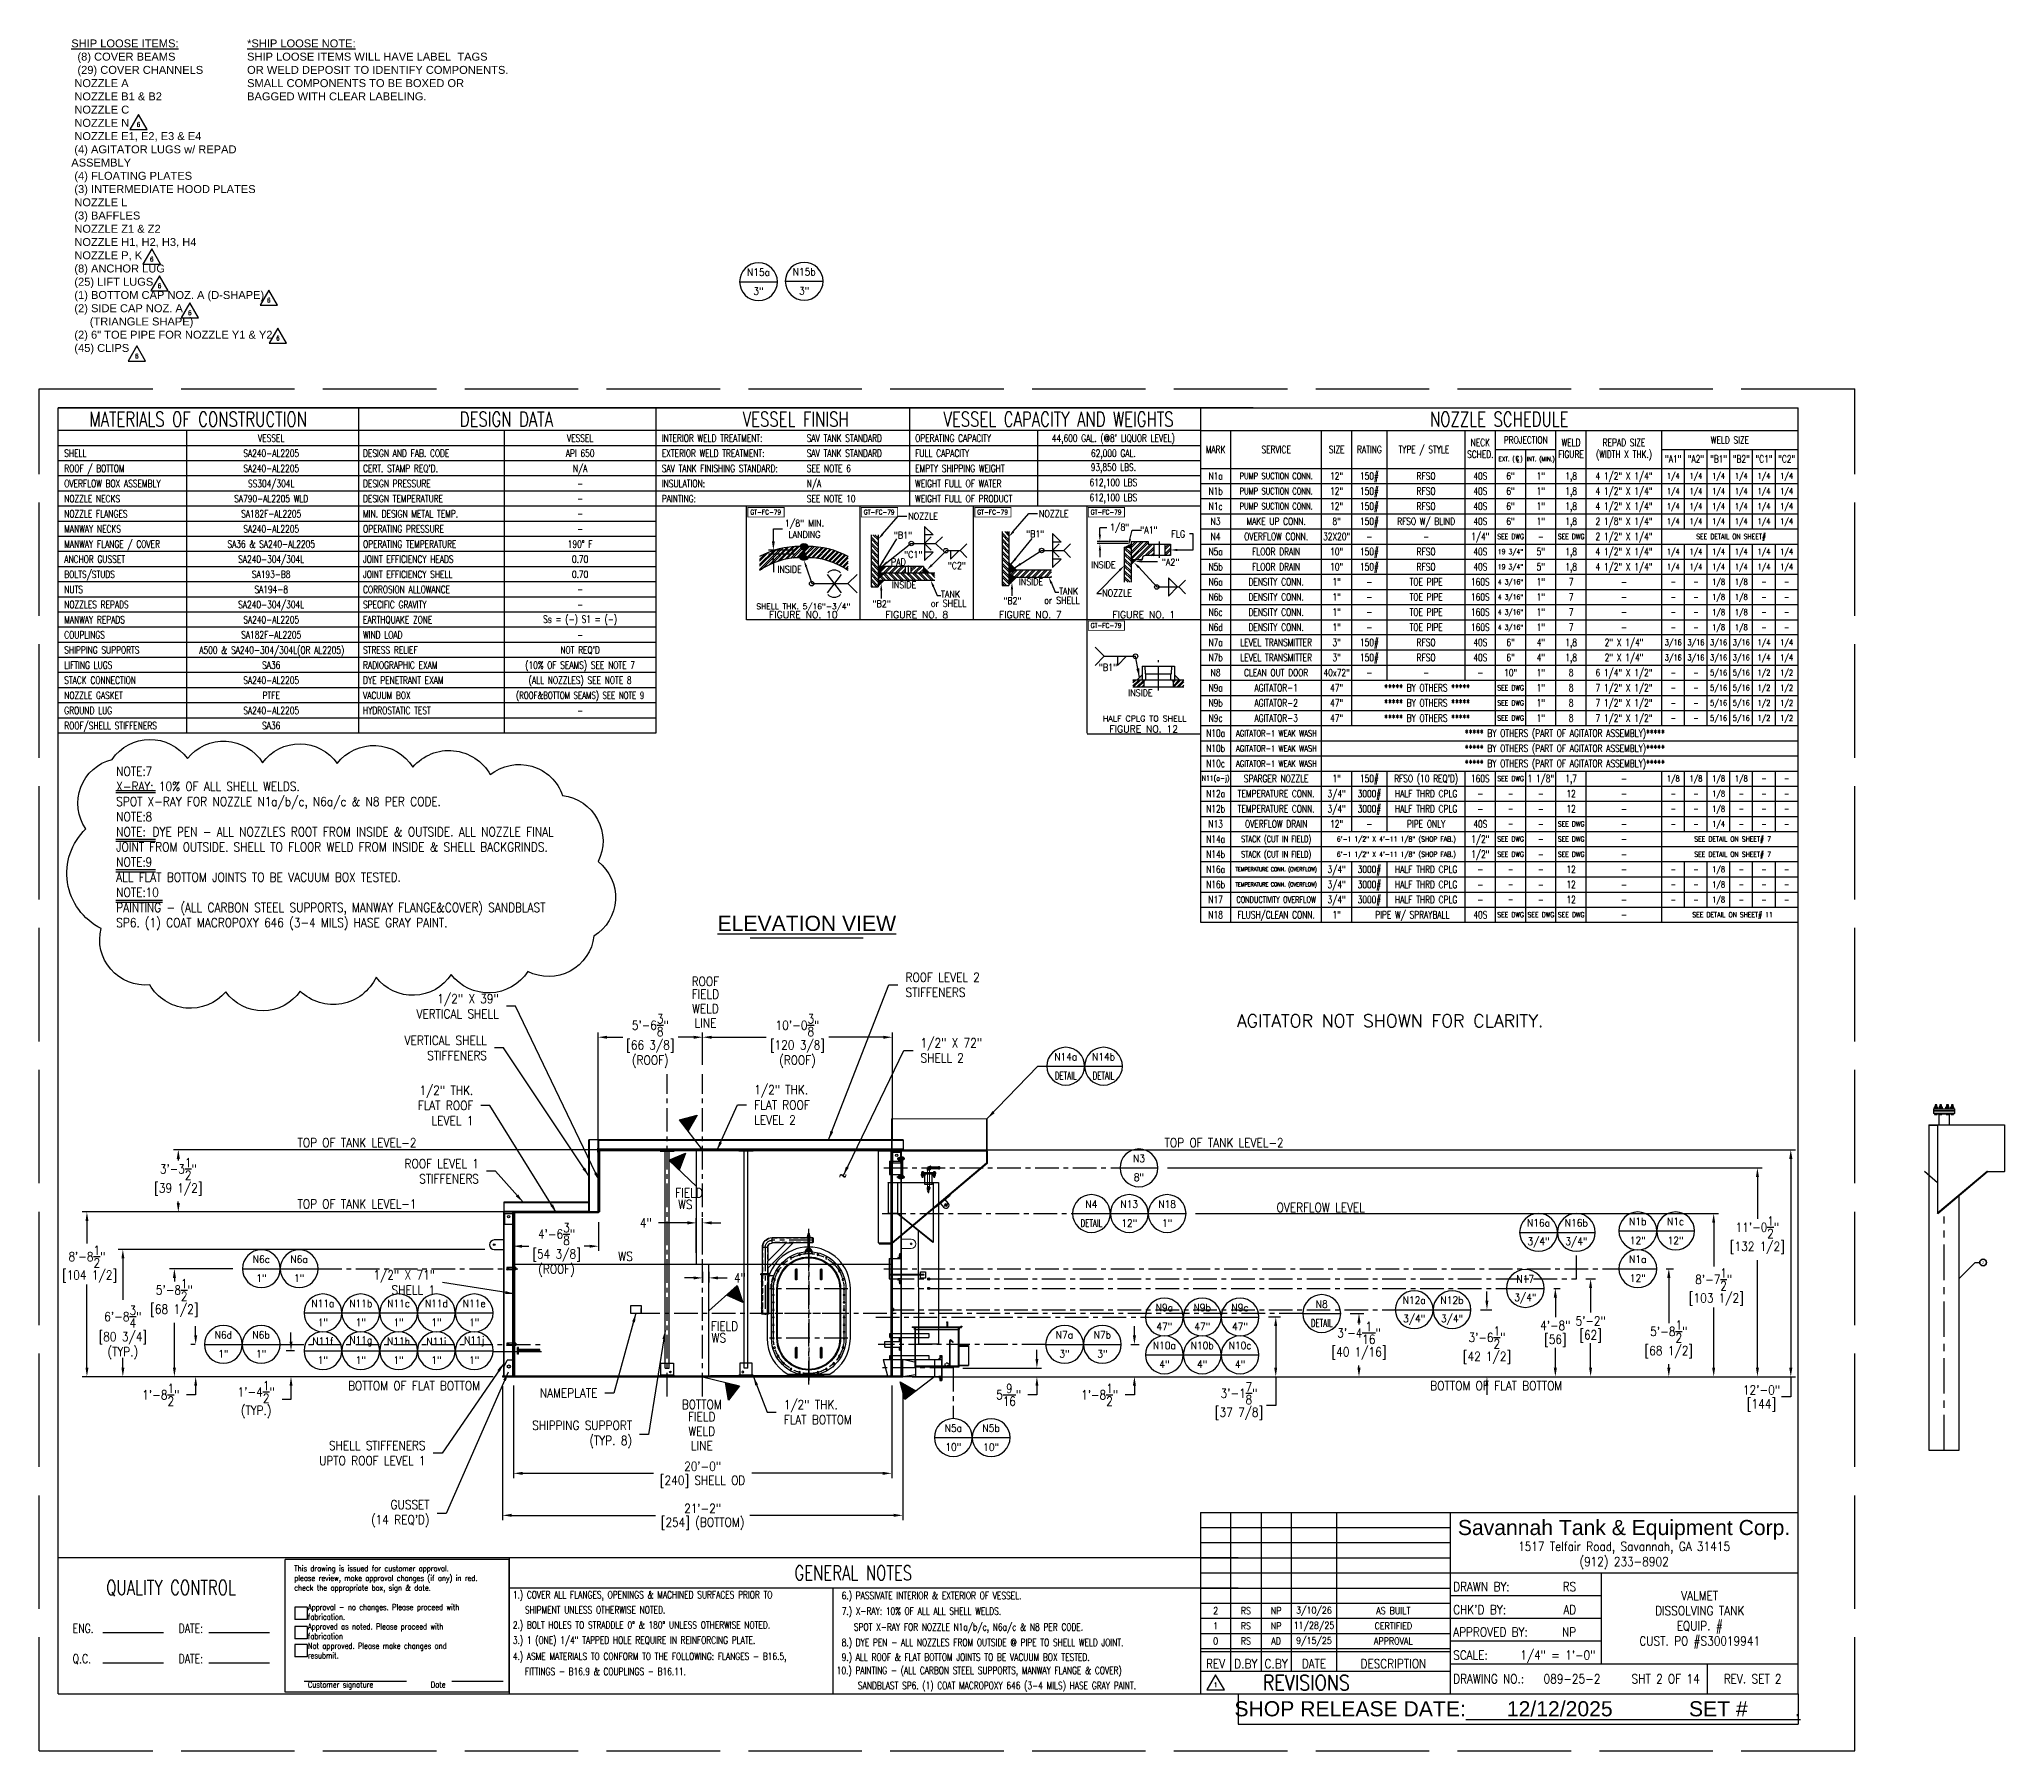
# Model space of a CAD drawing. Extents: x -1889 to 6398, y -470 to 1122.
# Drawn here: x -36 to 1211, y 36 to 1122 of the extents above; entities that cross this region are included whole.
import ezdxf
from ezdxf.enums import TextEntityAlignment as Align

# ---------------------------------------------------------------- set-up
doc = ezdxf.new("R2010")
doc.units = 0
doc.header["$LTSCALE"] = 12
doc.header["$MEASUREMENT"] = 0
doc.header["$PDMODE"] = 33
doc.header["$PDSIZE"] = -0.5
for name, pattern in [('AM_ISO02W050', [7.5, 6, -1.5]), ('CENTER', [2, 1.25, -0.25, 0.25, -0.25]), ('HIDDEN', [0.375, 0.25, -0.125]), ('HIDDEN2', [0.1875, 0.125, -0.0625]), ('SLD-Center', [0.75, 0.6, -0.05, 0.05, -0.05]), ('SLD-Dashed', [0.075, 0.05, -0.025]), ('SLD-Solid', [0])]:
    doc.linetypes.add(name, pattern=pattern)
doc.layers.get('0').update_dxf_attribs({"linetype": 'CONTINUOUS'})
doc.layers.get('Defpoints').update_dxf_attribs({"linetype": 'CONTINUOUS'})
for name, color, linetype in [('1 PIPE', 7, 'CONTINUOUS'), ('1-150-RFSO', 14, 'CONTINUOUS'), ('1.25x1.25x.25', 34, 'CONTINUOUS'), ('10 PIPE', 7, 'CONTINUOUS'), ('10-150-RFSO', 14, 'CONTINUOUS'), ('12 PIPE', 7, 'CONTINUOUS'), ('12-150-RFSO', 14, 'CONTINUOUS'), ('2 PIPE', 7, 'CONTINUOUS'), ('3 PIPE', 7, 'CONTINUOUS'), ('3-150-RFSO', 14, 'CONTINUOUS'), ('3-4-10NC-HHBOLT', 32, 'CONTINUOUS'), ('3-4-10NC-HHNUT', 32, 'CONTINUOUS'), ('3-4-THRDCPLG', 14, 'CONTINUOUS'), ('4 PIPE', 7, 'CONTINUOUS'), ('4-150-BLIND', 14, 'CONTINUOUS'), ('4-150-RFSO', 14, 'CONTINUOUS'), ('5-8-11NC-HHBOLT', 32, 'CONTINUOUS'), ('5-8-11NC-HHNUT', 32, 'CONTINUOUS'), ('6X20', 3, 'CONTINUOUS'), ('8 PIPE', 7, 'CONTINUOUS'), ('8-150-BLIND', 14, 'CONTINUOUS'), ('8-150-RFSO', 14, 'CONTINUOUS'), ('CENTER', 6, 'CENTER'), ('COVER', 3, 'CONTINUOUS'), ('DIM', 1, 'CONTINUOUS'), ('EXTERNALS', 3, 'CONTINUOUS'), ('HANDLE', 2, 'CONTINUOUS'), ('HATCH', 11, 'CONTINUOUS'), ('INTERNALS', 1, 'CONTINUOUS'), ('NAMEPLATE', 1, 'CONTINUOUS'), ('NECK', 242, 'CONTINUOUS'), ('QC', 2, 'CONTINUOUS'), ('REPAD', 7, 'CONTINUOUS'), ('SHELL', 40, 'CONTINUOUS'), ('SHOP TAG', 11, 'CONTINUOUS'), ('stack conn.', 191, 'CONTINUOUS'), ('TEXT', 4, 'CONTINUOUS')]:
    doc.layers.add(name, color=color, linetype=linetype)
for name, color, linetype, lineweight in [('AM_0', 7, 'CONTINUOUS', 30), ('AM_3', 6, 'HIDDEN', 25), ('AM_5', 92, 'CONTINUOUS', 25), ('AM_6', 140, 'CONTINUOUS', 35), ('AM_7', 142, 'CENTER', 25)]:
    doc.layers.add(name, color=color, linetype=linetype, lineweight=lineweight)
doc.styles.add('ROMANC', font='romanc', dxfattribs={"height": 0.15})
doc.styles.add('ROMANS', font='ROMANS.shx', dxfattribs={"width": 0.85, "height": 5.76})
doc.styles.add('SLDTEXTSTYLE1', font='ISOCP', dxfattribs={"width": 0.96})
doc.styles.get("Standard").update_dxf_attribs({"font": 'sanss___.ttf'})
doc.dimstyles.new('SLDDIMSTYLE11', dxfattribs={"dimtxt": 0.18, "dimasz": 1.56, "dimexe": 0, "dimexo": 0.0625, "dimgap": 0, "dimtad": 0, "dimtih": 1, "dimtoh": 1, "dimdec": 0, "dimrnd": 1e-09, "dimzin": 0, "dimdsep": 46, "dimlunit": 5, "dimtxsty": 'Standard', "dimsah": 1, "dimcen": 0.09, "dimadec": 0, "dimazin": 0, "dimtfac": 1.56, "dimtdec": 0, "dimtofl": 0, "dimtmove": 0, "dimatfit": 3, "dimfxl": 1, "dimfrac": 2, "dimtolj": 1, "dimtzin": 0, "dimarcsym": 0})
doc.dimstyles.get("Standard").update_dxf_attribs({"dimtxt": 0.18, "dimasz": 0.18, "dimexe": 0.18, "dimexo": 0.0625, "dimgap": 0.09, "dimtad": 0, "dimtih": 1, "dimtoh": 1, "dimdec": 4, "dimzin": 0, "dimdsep": 46, "dimtxsty": 'Standard', "dimcen": 0.09, "dimadec": 0, "dimazin": 0, "dimtfac": 1, "dimtdec": 4, "dimtofl": 0, "dimtmove": 0, "dimatfit": 3, "dimfxl": 1, "dimtolj": 1, "dimtzin": 0, "dimarcsym": 0})
pattern_1 = [(315, (526.023736, 395.534608), (0.02357023, 0.02357023), [])]

msp = doc.modelspace()

# ---------------------------------------------------------------- texts
at = {"layer": 'COVER', "insert": (668.69708, 470.29405), "char_height": 5.76, "attachment_point": 4, "style": 'ROMANS'}
msp.add_mtext('\\A1;', dxfattribs=at)
at = {"layer": 'DIM', "style": 'ROMANS', "width": 0.85}
for s, p in [('ROOF', (386.68386, 524.08632)), ('FIELD', (386.68386, 516.00158)), ('WELD', (386.68386, 506.77856)), ('LINE', (386.68386, 497.75178)), ('BOTTOM', (384.35722, 255.6415)), ('FIELD', (384.35722, 247.85549)), ('WELD', (384.35722, 238.63247)), ('LINE', (384.35722, 229.60569))]:
    msp.add_text(s, height=5.76, dxfattribs=at).set_placement(p, align=Align.MIDDLE_CENTER)
at = {"layer": 'DIM', "char_height": 5.76, "style": 'ROMANS'}
for s, insert, attachment_point in [('ROOF LEVEL 2 \\PSTIFFENERS', (513.62534, 521.94002), 4), ('\\A1;1/2" X 39"\\PVERTICAL SHELL', (255.57362, 508.29478), 6), ('VERTICAL SHELL\\PSTIFFENERS', (248.05336, 481.85457), 6), ('\\A1;1/2" X 72" \\PSHELL 2', (523.21677, 480.3252), 4), ('1/2" THK.\\PFLAT ROOF\\PLEVEL 1', (239.39816, 445.39697), 6), ('1/2" THK.\\PFLAT ROOF\\PLEVEL 2', (417.6361, 445.73525), 4), ('ROOF LEVEL 1 \\PSTIFFENERS', (242.97551, 403.64045), 6), ('\\A1;1/2" X 71"\\PSHELL 1', (215.07473, 333.1097), 6), ('NAMEPLATE', (318.09981, 262.90551), 6), ('1/2" THK. \\PFLAT BOTTOM', (436.40411, 250.77654), 4), ('SHIPPING SUPPORT\\P(TYP. 8)', (340.10044, 236.66548), 6), ('SHELL STIFFENERS\\PUPTO ROOF LEVEL 1', (209.09967, 224.81077), 6), ("GUSSET\\P(14 REQ'D)", (211.64066, 186.39024), 6)]:
    msp.add_mtext(s, dxfattribs=dict(at, insert=insert, attachment_point=attachment_point))
at = {"layer": 'QC', "style": 'ROMANS', "width": 0.75}
msp.add_text('QUALITY CONTROL', height=9.216, dxfattribs=at).set_placement((47.59251, 139.5061), align=Align.MIDDLE_CENTER)
for s, p in [('ENG.', (-14.80749, 113.5861)), ('DATE:', (52.39251, 113.5861)), ('Q.C.', (-14.80749, 94.3861)), ('DATE:', (52.39251, 94.3861))]:
    msp.add_text(s, height=5.76, dxfattribs=at).set_placement(p, align=Align.MIDDLE_LEFT)
at = {"layer": 'SHELL', "insert": (12.81595, 660.30064), "char_height": 5.76, "width": 304.9497911, "attachment_point": 1, "style": 'ROMANS'}
msp.add_mtext('NOTE:7\\PX-RAY: 10% OF ALL SHELL WELDS.\\PSPOT X-RAY FOR NOZZLE N1a/b/c, N6a/c & N8 PER CODE.\\PNOTE:8\\PNOTE:^IDYE PEN - ALL NOZZLES ROOT FROM INSIDE & OUTSIDE. ALL NOZZLE FINAL JOINT FROM OUTSIDE. SHELL TO FLOOR WELD FROM INSIDE & SHELL BACKGRINDS.\\PNOTE:9\\PALL FLAT BOTTOM JOINTS TO BE VACUUM BOX TESTED.\\PNOTE:10\\PPAINTING - (ALL CARBON STEEL SUPPORTS, MANWAY FLANGE&COVER) SANDBLAST SP6. (1) COAT MACROPOXY 646 (3-4 MILS) HASE GRAY PAINT. ', dxfattribs=at)
at = {"layer": 'SHOP TAG'}
msp.add_text('SHOP RELEASE DATE:%%U       12/12/2025             SET #        .', height=9.6, dxfattribs=at).set_placement((901.97319, 62.60899), align=Align.MIDDLE_CENTER)
at = {"layer": 'TEXT', "style": 'ROMANS'}
for s, height, width, p in [('6', 2.88, 0.85, (26.88448, 1067.78598)), ('6', 2.88, 0.85, (35.30617, 982.41525)), ('6', 2.88, 0.85, (40.26824, 965.45287)), ('6', 2.88, 0.85, (59.5048, 948.29473)), ('6', 2.88, 0.85, (109.60713, 956.3109)), ('6', 2.88, 0.85, (115.39488, 932.25146)), ('6', 2.88, 0.85, (25.89075, 920.87931)), ('MATERIALS OF CONSTRUCTION', 9.216, 0.75, (64.8, 880.8)), ('DESIGN DATA', 9.216, 0.75, (260.37386, 880.8)), ('VESSEL FINISH', 9.216, 0.75, (443.96514, 880.8)), ('VESSEL CAPACITY AND WEIGHTS', 9.216, 0.75, (610.74297, 880.8)), ('NOZZLE SCHEDULE', 9.216, 0.75, (890.41743, 880.8)), ('SA240-AL2205', 4.608, 0.75, (111.14684, 859.2)), ('VESSEL', 4.608, 0.75, (111.14684, 868.8)), ('API 650', 4.608, 0.75, (307.17386, 859.2)), ('VESSEL', 4.608, 0.75, (307.17386, 868.8)), ("44,600 GAL. (@8' LIQUOR LEVEL)", 4.608, 0.75, (645.55168, 868.8)), ('62,000 GAL.', 4.608, 0.75, (645.55168, 859.2)), ('MARK', 4.608, 0.75, (710.43486, 861.6)), ('SERVICE', 4.608, 0.75, (748.83486, 861.6)), ('SIZE', 4.608, 0.75, (787.23486, 861.6)), ('RATING', 4.608, 0.75, (808.02801, 861.6)), ('TYPE / STYLE', 4.608, 0.75, (842.59808, 861.6)), ('SCHED.', 4.608, 0.75, (878.4, 858.55543)), ('NECK', 4.608, 0.75, (878.4, 866.016)), ('PROJECTION', 4.608, 0.75, (907.2, 867.6)), ('FIGURE', 4.608, 0.75, (936, 858.55543)), ('WELD', 4.608, 0.75, (936, 866.016)), ('(WIDTH X THK.)', 4.608, 0.75, (969.6, 858.55543)), ('REPAD SIZE', 4.608, 0.75, (969.6, 866.016)), ('WELD SIZE', 4.608, 0.75, (1036.8, 867.6)), ('SA240-AL2205', 4.608, 0.75, (111.14684, 849.6)), ('N/A', 4.608, 0.75, (307.17386, 849.6)), ('EXT. (  )', 2.88, 0.75, (897.6, 855.6)), ('C', 2.88, 0.75, (901.91003, 855.93596)), ('L', 2.88, 0.75, (902.31174, 854.97434)), ('INT. (MIN.)', 2.88, 0.75, (916.80251, 855.53415)), ('"A1"', 4.608, 0.75, (1000.8, 855.6)), ('"A2"', 4.608, 0.75, (1015.2, 855.6)), ('"B1"', 4.608, 0.75, (1029.6, 855.6)), ('"B2"', 4.608, 0.75, (1044, 855.6)), ('"C1"', 4.608, 0.75, (1058.4, 855.6)), ('"C2"', 4.608, 0.75, (1072.8, 855.6)), ('SS304/304L', 4.608, 0.75, (111.14684, 840)), ('PUMP SUCTION CONN.', 4.1472, 0.75, (748.83486, 835.2)), ('PUMP SUCTION CONN.', 4.1472, 0.75, (748.85639, 844.78504)), ('12"', 4.608, 0.75, (787.23486, 844.8)), ('12"', 4.608, 0.75, (787.23486, 835.2)), ('150#', 4.608, 0.75, (808.02801, 844.8)), ('150#', 4.608, 0.75, (808.02801, 835.2)), ('RFSO', 4.608, 0.75, (844.01058, 844.8)), ('RFSO', 4.608, 0.75, (844.01058, 835.2)), ('40S', 4.608, 0.75, (878.4, 844.8)), ('40S', 4.608, 0.75, (878.4, 835.2)), ('6"', 4.608, 0.75, (897.6, 844.8)), ('6"', 4.608, 0.75, (897.6, 835.2)), ('1"', 4.608, 0.75, (916.8, 844.8)), ('1"', 4.608, 0.75, (916.8, 835.2)), ('1,8', 4.608, 0.75, (936, 844.8)), ('1,8', 4.608, 0.75, (936, 835.2)), ('4 1/2" X 1/4"', 4.608, 0.75, (969.6, 844.8)), ('4 1/2" X 1/4"', 4.608, 0.75, (969.6, 835.2)), ('1/4', 3.6864, 0.75, (1000.8, 844.8)), ('1/4', 3.6864, 0.75, (1000.8, 835.2)), ('1/4', 3.6864, 0.75, (1015.2, 844.8)), ('1/4', 3.6864, 0.75, (1015.2, 835.2)), ('1/4', 3.6864, 0.75, (1029.6, 844.8)), ('1/4', 3.6864, 0.75, (1029.6, 835.2)), ('1/4', 3.6864, 0.75, (1044, 844.8)), ('1/4', 3.6864, 0.75, (1044, 835.2)), ('1/4', 3.6864, 0.75, (1058.4, 844.8)), ('1/4', 3.6864, 0.75, (1058.4, 835.2)), ('1/4', 3.6864, 0.75, (1072.8, 844.8)), ('1/4', 3.6864, 0.75, (1072.8, 835.2)), ('SA790-AL2205 WLD', 4.608, 0.75, (111.14684, 830.4)), ('PUMP SUCTION CONN.', 4.1472, 0.75, (748.83486, 825.6)), ('12"', 4.608, 0.75, (787.23486, 825.6)), ('150#', 4.608, 0.75, (808.02801, 825.6)), ('RFSO', 4.608, 0.75, (844.01058, 825.6)), ('40S', 4.608, 0.75, (878.4, 825.6)), ('6"', 4.608, 0.75, (897.6, 825.6)), ('1"', 4.608, 0.75, (916.8, 825.6)), ('1,8', 4.608, 0.75, (936, 825.6)), ('4 1/2" X 1/4"', 4.608, 0.75, (969.6, 825.6)), ('1/4', 3.6864, 0.75, (1000.8, 825.6)), ('1/4', 3.6864, 0.75, (1015.2, 825.6)), ('1/4', 3.6864, 0.75, (1029.6, 825.6)), ('1/4', 3.6864, 0.75, (1044, 825.6)), ('1/4', 3.6864, 0.75, (1058.4, 825.6)), ('1/4', 3.6864, 0.75, (1072.8, 825.6)), ('SA182F-AL2205', 4.608, 0.75, (111.14684, 820.8)), ('SA240-AL2205', 4.608, 0.75, (111.14684, 811.2)), ('-', 4.608, 0.75, (307.17386, 820.8)), ('MAKE UP CONN.', 4.608, 0.75, (748.83486, 816)), ('8"', 4.608, 0.75, (787.23486, 816)), ('150#', 4.608, 0.75, (808.02801, 816)), ('RFSO W/ BLIND', 4.608, 0.75, (844.01058, 816)), ('40S', 4.608, 0.75, (878.4, 816)), ('6"', 4.608, 0.75, (897.6, 816)), ('1"', 4.608, 0.75, (916.8, 816)), ('1,8', 4.608, 0.75, (936, 816)), ('2 1/8" X 1/4"', 4.608, 0.75, (969.6, 816)), ('1/4', 3.6864, 0.75, (1000.8, 816)), ('1/4', 3.6864, 0.75, (1015.2, 816)), ('1/4', 3.6864, 0.75, (1029.6, 816)), ('1/4', 3.6864, 0.75, (1044, 816)), ('1/4', 3.6864, 0.75, (1058.4, 816)), ('1/4', 3.6864, 0.75, (1072.8, 816)), ('SA36 & SA240-AL2205', 4.608, 0.75, (111.14684, 801.6)), ('OVERFLOW CONN.', 4.608, 0.75, (748.83486, 806.4)), ('FLOOR DRAIN', 4.608, 0.75, (748.83486, 796.8)), ('32X20"', 4.608, 0.75, (787.23486, 806.4)), ('10"', 4.608, 0.75, (787.23486, 796.8)), ('150#', 4.608, 0.75, (808.02801, 796.8)), ('-', 4.608, 0.75, (808.02801, 806.4)), ('RFSO', 4.608, 0.75, (844.01058, 796.8)), ('-', 4.608, 0.75, (844.01058, 806.4)), ('1/4"', 4.608, 0.75, (878.4, 806.4)), ('40S', 4.608, 0.75, (878.4, 796.8)), ('SEE DWG', 3.2256, 0.75, (897.63867, 806.39655)), ('19 3/4"', 3.2256, 0.75, (897.6, 796.8)), ('5"', 4.608, 0.75, (916.8, 796.8)), ('-', 4.608, 0.75, (916.8, 806.4)), ('SEE DWG', 3.2256, 0.75, (936, 806.4)), ('1,8', 4.608, 0.75, (936, 796.8)), ('2 1/2" X 1/4"', 4.608, 0.75, (969.6, 806.4)), ('4 1/2" X 1/4"', 4.608, 0.75, (969.6, 796.8)), ('1/4', 3.6864, 0.75, (1000.8, 796.8)), ('1/4', 3.6864, 0.75, (1015.2, 796.8)), ('SEE DETAIL ON SHEET# ', 3.2256, 0.75, (1038.48986, 806.4)), ('1/4', 3.6864, 0.75, (1029.6, 796.8)), ('1/4', 3.6864, 0.75, (1044, 796.8)), ('1/4', 3.6864, 0.75, (1058.4, 796.8)), ('1/4', 3.6864, 0.75, (1072.8, 796.8)), ('SA240-304/304L', 4.608, 0.75, (111.14684, 792)), ('FLOOR DRAIN', 4.608, 0.75, (748.83486, 787.2)), ('10"', 4.608, 0.75, (787.23486, 787.2)), ('150#', 4.608, 0.75, (808.02801, 787.2)), ('RFSO', 4.608, 0.75, (844.01058, 787.2)), ('40S', 4.608, 0.75, (878.4, 787.2)), ('19 3/4"', 3.2256, 0.75, (897.6, 787.2)), ('5"', 4.608, 0.75, (916.8, 787.2)), ('1,8', 4.608, 0.75, (936, 787.2)), ('4 1/2" X 1/4"', 4.608, 0.75, (969.6, 787.2)), ('1/4', 3.6864, 0.75, (1000.8, 787.2)), ('1/4', 3.6864, 0.75, (1015.2, 787.2)), ('1/4', 3.6864, 0.75, (1029.6, 787.2)), ('1/4', 3.6864, 0.75, (1044, 787.2)), ('1/4', 3.6864, 0.75, (1058.4, 787.2)), ('1/4', 3.6864, 0.75, (1072.8, 787.2)), ('SA193-B8', 4.608, 0.75, (111.14684, 782.4)), ('SA194-8', 4.608, 0.75, (111.14684, 772.8)), ('DENSITY CONN.', 4.608, 0.75, (748.83486, 777.6)), ('1"', 4.608, 0.75, (787.23486, 777.6)), ('-', 4.608, 0.75, (808.02801, 777.6)), ('TOE PIPE', 4.608, 0.75, (844.01058, 777.6)), ('160S', 4.608, 0.75, (878.4, 777.6)), ('4 3/16"', 3.2256, 0.75, (897.6, 777.6)), ('1"', 4.608, 0.75, (916.8, 777.6)), ('7', 4.608, 0.75, (936, 777.6)), ('-', 4.608, 0.75, (969.6, 777.6)), ('-', 3.6864, 0.75, (1000.8, 777.6)), ('-', 3.6864, 0.75, (1015.2, 777.6)), ('1/8', 3.6864, 0.75, (1029.6, 777.6)), ('1/8', 3.6864, 0.75, (1044, 777.6)), ('-', 3.6864, 0.75, (1058.4, 777.6)), ('-', 3.6864, 0.75, (1072.8, 777.6)), ('SA240-304/304L', 4.608, 0.75, (111.14684, 763.2)), ('-', 4.608, 0.75, (307.17386, 772.8)), ('-', 4.608, 0.75, (307.17386, 763.2)), ('DENSITY CONN.', 4.608, 0.75, (748.83486, 768)), ('1"', 4.608, 0.75, (787.23486, 768)), ('-', 4.608, 0.75, (808.02801, 768)), ('TOE PIPE', 4.608, 0.75, (844.01058, 768)), ('160S', 4.608, 0.75, (878.4, 768)), ('4 3/16"', 3.2256, 0.75, (897.6, 768)), ('1"', 4.608, 0.75, (916.8, 768)), ('7', 4.608, 0.75, (936, 768)), ('-', 4.608, 0.75, (969.6, 768)), ('-', 3.6864, 0.75, (1000.8, 768)), ('-', 3.6864, 0.75, (1015.2, 768)), ('1/8', 3.6864, 0.75, (1029.6, 768)), ('1/8', 3.6864, 0.75, (1029.6, 758.4)), ('1/8', 3.6864, 0.75, (1044, 768)), ('1/8', 3.6864, 0.75, (1044, 758.4)), ('-', 3.6864, 0.75, (1058.4, 768)), ('-', 3.6864, 0.75, (1072.8, 768)), ('SA240-AL2205', 4.608, 0.75, (111.14684, 753.6)), ('DENSITY CONN.', 4.608, 0.75, (748.83486, 758.4)), ('DENSITY CONN.', 4.608, 0.75, (748.83486, 748.8)), ('1"', 4.608, 0.75, (787.23486, 758.4)), ('1"', 4.608, 0.75, (787.23486, 748.8)), ('-', 4.608, 0.75, (808.02801, 758.4)), ('-', 4.608, 0.75, (808.02801, 748.8)), ('TOE PIPE', 4.608, 0.75, (844.01058, 758.4)), ('TOE PIPE', 4.608, 0.75, (844.01058, 748.8)), ('160S', 4.608, 0.75, (878.4, 758.4)), ('160S', 4.608, 0.75, (878.4, 748.8)), ('4 3/16"', 3.2256, 0.75, (897.6, 758.4)), ('4 3/16"', 3.2256, 0.75, (897.6, 748.8)), ('1"', 4.608, 0.75, (916.8, 758.4)), ('1"', 4.608, 0.75, (916.8, 748.8)), ('7', 4.608, 0.75, (936, 758.4)), ('7', 4.608, 0.75, (936, 748.8)), ('-', 4.608, 0.75, (969.6, 758.4)), ('-', 4.608, 0.75, (969.6, 748.8)), ('-', 3.6864, 0.75, (1000.8, 758.4)), ('-', 3.6864, 0.75, (1000.8, 748.8)), ('-', 3.6864, 0.75, (1015.2, 758.4)), ('-', 3.6864, 0.75, (1015.2, 748.8)), ('1/8', 3.6864, 0.75, (1029.6, 748.8)), ('1/8', 3.6864, 0.75, (1044, 748.8)), ('-', 3.6864, 0.75, (1058.4, 758.4)), ('-', 3.6864, 0.75, (1058.4, 748.8)), ('-', 3.6864, 0.75, (1072.8, 758.4)), ('-', 3.6864, 0.75, (1072.8, 748.8)), ('A500 & SA240-304/304L(OR AL2205)', 4.608, 0.75, (111.53355, 734.32376)), ('SA182F-AL2205', 4.608, 0.75, (111.14684, 744)), ("NOT REQ'D", 4.608, 0.75, (307.17386, 734.4)), ('LEVEL TRANSMITTER', 4.608, 0.75, (748.83486, 739.2)), ('3"', 4.608, 0.75, (787.23486, 739.2)), ('150#', 4.608, 0.75, (808.02801, 739.2)), ('RFSO', 4.608, 0.75, (844.01058, 739.2)), ('40S', 4.608, 0.75, (878.4, 739.2)), ('6"', 4.608, 0.75, (897.63867, 739.19655)), ('4"', 4.608, 0.75, (916.8, 739.2)), ('1,8', 4.608, 0.75, (936, 739.2)), ('2" X 1/4"', 4.608, 0.75, (969.6, 739.2)), ('3/16', 3.6864, 0.75, (1000.8, 739.2)), ('3/16', 3.6864, 0.75, (1015.2, 739.2)), ('3/16', 3.6864, 0.75, (1029.6, 739.2)), ('3/16', 3.6864, 0.75, (1044, 739.2)), ('1/4', 3.6864, 0.75, (1058.4, 739.2)), ('1/4', 3.6864, 0.75, (1072.8, 739.2)), ('SA36', 4.608, 0.75, (111.14684, 724.8)), ('(10%%% OF SEAMS) SEE NOTE 7', 4.608, 0.75, (307.17386, 724.8)), ('LEVEL TRANSMITTER', 4.608, 0.75, (748.83486, 729.6)), ('3"', 4.608, 0.75, (787.23486, 729.6)), ('150#', 4.608, 0.75, (808.02801, 729.6)), ('RFSO', 4.608, 0.75, (844.01058, 729.6)), ('40S', 4.608, 0.75, (878.4, 729.6)), ('6"', 4.608, 0.75, (897.63867, 729.59655)), ('4"', 4.608, 0.75, (916.8, 729.6)), ('1,8', 4.608, 0.75, (936, 729.6)), ('2" X 1/4"', 4.608, 0.75, (969.6, 729.6)), ('3/16', 3.6864, 0.75, (1000.8, 729.6)), ('3/16', 3.6864, 0.75, (1015.2, 729.6)), ('3/16', 3.6864, 0.75, (1029.6, 729.6)), ('3/16', 3.6864, 0.75, (1044, 729.6)), ('1/4', 3.6864, 0.75, (1058.4, 729.6)), ('1/4', 3.6864, 0.75, (1072.8, 729.6)), ('SA240-AL2205', 4.608, 0.75, (111.14684, 715.2)), ('(ALL NOZZLES) SEE NOTE 8', 4.608, 0.75, (307.17386, 715.2)), ('CLEAN OUT DOOR', 4.608, 0.75, (748.83486, 720)), ('AGITATOR-1', 4.608, 0.75, (748.83486, 710.4)), ('40x72"', 4.608, 0.75, (787.23486, 720)), ('47"', 4.608, 0.75, (787.23486, 710.4)), ('-', 4.608, 0.75, (808.02801, 720)), ('***** BY OTHERS *****', 4.608, 0.75, (844.63531, 710.4)), ('-', 4.608, 0.75, (844.01058, 720)), ('-', 4.608, 0.75, (878.4, 720)), ('SEE DWG', 3.2256, 0.75, (897.63867, 710.39655)), ('10"', 4.608, 0.75, (897.63867, 719.99655)), ('1"', 4.608, 0.75, (916.8, 720)), ('1"', 4.608, 0.75, (916.8, 710.4)), ('8', 4.608, 0.75, (936, 720)), ('8', 4.608, 0.75, (936, 710.4)), ('7 1/2" X 1/2"', 4.608, 0.75, (969.6, 710.4)), ('6 1/4" X 1/2"', 4.608, 0.75, (969.6, 720)), ('-', 3.6864, 0.75, (1000.8, 720)), ('-', 3.6864, 0.75, (1015.2, 720)), ('5/16', 3.6864, 0.75, (1029.6, 720)), ('5/16', 3.6864, 0.75, (1029.6, 710.4)), ('5/16', 3.6864, 0.75, (1044, 720)), ('5/16', 3.6864, 0.75, (1044, 710.4)), ('1/2', 3.6864, 0.75, (1058.4, 720)), ('1/2', 3.6864, 0.75, (1058.4, 710.4)), ('1/2', 3.6864, 0.75, (1072.8, 720)), ('1/2', 3.6864, 0.75, (1072.8, 710.4)), ('PTFE', 4.608, 0.75, (111.14684, 705.6)), ('(ROOF&BOTTOM SEAMS) SEE NOTE 9', 4.3617834, 0.75, (307.18465, 705.60672)), ('AGITATOR-2', 4.608, 0.75, (748.83486, 700.8)), ('47"', 4.608, 0.75, (787.23486, 700.8)), ('***** BY OTHERS *****', 4.608, 0.75, (844.63531, 700.8)), ('SEE DWG', 3.2256, 0.75, (897.63867, 700.79655)), ('1"', 4.608, 0.75, (916.8, 700.8)), ('8', 4.608, 0.75, (936, 700.8)), ('7 1/2" X 1/2"', 4.608, 0.75, (969.6, 700.8)), ('-', 3.6864, 0.75, (1000.8, 710.4)), ('-', 3.6864, 0.75, (1000.8, 700.8)), ('-', 3.6864, 0.75, (1015.2, 710.4)), ('-', 3.6864, 0.75, (1015.2, 700.8)), ('5/16', 3.6864, 0.75, (1029.6, 700.8)), ('5/16', 3.6864, 0.75, (1044, 700.8)), ('1/2', 3.6864, 0.75, (1058.4, 700.8)), ('1/2', 3.6864, 0.75, (1072.8, 700.8)), ('SA240-AL2205', 4.608, 0.75, (111.14684, 696)), ('SA36', 4.608, 0.75, (111.14684, 686.4)), ('AGITATOR-3', 4.608, 0.75, (748.83486, 691.2)), ('47"', 4.608, 0.75, (787.23486, 691.2)), ('***** BY OTHERS *****', 4.608, 0.75, (844.63531, 691.2)), ('SEE DWG', 3.2256, 0.75, (897.63867, 691.19655)), ('1"', 4.608, 0.75, (916.8, 691.2)), ('8', 4.608, 0.75, (936, 691.2)), ('7 1/2" X 1/2"', 4.608, 0.75, (969.6, 691.2)), ('-', 3.6864, 0.75, (1000.8, 691.2)), ('-', 3.6864, 0.75, (1015.2, 691.2)), ('5/16', 3.6864, 0.75, (1029.6, 691.2)), ('5/16', 3.6864, 0.75, (1044, 691.2)), ('1/2', 3.6864, 0.75, (1058.4, 691.2)), ('1/2', 3.6864, 0.75, (1072.8, 691.2)), ('AGITATOR-1 WEAK WASH', 3.9322702, 0.75, (749.03434, 681.50073)), ('AGITATOR-1 WEAK WASH', 3.9322702, 0.75, (749.03434, 671.90073)), ('***** BY OTHERS (PART OF AGITATOR ASSEMBLY)*****', 4.608, 0.75, (932.03812, 681.6)), ('***** BY OTHERS (PART OF AGITATOR ASSEMBLY)*****', 4.608, 0.75, (932.03812, 672)), ('AGITATOR-1 WEAK WASH', 3.9322702, 0.75, (749.03434, 662.30073)), ('***** BY OTHERS (PART OF AGITATOR ASSEMBLY)*****', 4.608, 0.75, (932.03812, 662.4)), ('SPARGER NOZZLE', 4.608, 0.75, (748.83486, 652.8)), ('1"', 4.608, 0.75, (787.23486, 652.8)), ('150#', 4.608, 0.75, (808.02801, 652.8)), ("RFSO (10 REQ'D)", 4.608, 0.75, (844.01058, 652.8)), ('160S', 4.608, 0.75, (878.4, 652.8)), ('SEE DWG', 3.2256, 0.75, (897.63867, 652.79655)), ('1 1/8"', 4.608, 0.75, (916.8, 652.8)), ('1,7', 4.608, 0.75, (936, 652.8)), ('-', 4.608, 0.75, (969.6, 652.8)), ('1/8', 3.6864, 0.75, (1000.8, 652.8)), ('1/8', 3.6864, 0.75, (1015.2, 652.8)), ('1/8', 3.6864, 0.75, (1029.6, 652.8)), ('1/8', 3.6864, 0.75, (1044, 652.8)), ('-', 3.6864, 0.75, (1058.4, 652.8)), ('-', 3.6864, 0.75, (1072.8, 652.8)), ('TEMPERATURE CONN.', 4.608, 0.75, (748.83486, 643.2)), ('3/4"', 4.608, 0.75, (787.23486, 643.2)), ('3/4"', 4.608, 0.75, (787.23486, 633.6)), ('3000#', 4.608, 0.75, (808.02801, 643.2)), ('3000#', 4.608, 0.75, (808.02801, 633.6)), ('HALF THRD CPLG', 4.608, 0.75, (844.01058, 643.2)), ('-', 4.608, 0.75, (878.4, 643.2)), ('-', 3.2256, 0.75, (897.63867, 643.19655)), ('-', 4.608, 0.75, (916.8, 643.2)), ('12', 4.608, 0.75, (936, 643.2)), ('-', 4.608, 0.75, (969.6, 643.2)), ('-', 3.6864, 0.75, (1000.8, 643.2)), ('-', 3.6864, 0.75, (1015.2, 643.2)), ('1/8', 3.6864, 0.75, (1029.6, 643.2)), ('1/8', 3.6864, 0.75, (1029.6, 633.6)), ('-', 3.6864, 0.75, (1044, 643.2)), ('-', 3.6864, 0.75, (1058.4, 643.2)), ('-', 3.6864, 0.75, (1072.8, 643.2)), ('TEMPERATURE CONN.', 4.608, 0.75, (748.83486, 633.6)), ('OVERFLOW DRAIN', 4.608, 0.75, (748.83486, 624)), ('12"', 4.608, 0.75, (787.23486, 624)), ('-', 4.608, 0.75, (808.02801, 624)), ('HALF THRD CPLG', 4.608, 0.75, (844.01058, 633.6)), ('PIPE ONLY', 4.608, 0.75, (844.01058, 624)), ('40S', 4.608, 0.75, (878.4, 624)), ('-', 4.608, 0.75, (878.4, 633.6)), ('-', 3.2256, 0.75, (897.63867, 633.59655)), ('-', 3.2256, 0.75, (897.63867, 623.99655)), ('-', 4.608, 0.75, (916.8, 633.6)), ('-', 4.608, 0.75, (916.8, 624)), ('SEE DWG', 3.2256, 0.75, (936, 624)), ('12', 4.608, 0.75, (936, 633.6)), ('-', 4.608, 0.75, (969.6, 633.6)), ('-', 4.608, 0.75, (969.6, 624)), ('-', 3.6864, 0.75, (1000.8, 633.6)), ('-', 3.6864, 0.75, (1000.8, 633.6)), ('-', 3.6864, 0.75, (1000.8, 624)), ('-', 3.6864, 0.75, (1015.2, 633.6)), ('-', 3.6864, 0.75, (1015.2, 633.6)), ('-', 3.6864, 0.75, (1015.2, 624)), ('1/4', 3.6864, 0.75, (1029.6, 624)), ('-', 3.6864, 0.75, (1044, 633.6)), ('-', 3.6864, 0.75, (1044, 624)), ('-', 3.6864, 0.75, (1058.4, 633.6)), ('-', 3.6864, 0.75, (1058.4, 624)), ('-', 3.6864, 0.75, (1072.8, 633.6)), ('-', 3.6864, 0.75, (1072.8, 624)), ('STACK (CUT IN FIELD)', 4.0236187, 0.75, (748.87119, 614.39894)), ('6\'-1 1/2" X 4\'-11 1/8" (SHOP FAB.)', 3.2256, 0.75, (825.0959, 614.4)), ('1/2"', 4.608, 0.75, (878.4, 614.4)), ('SEE DWG', 3.2256, 0.75, (897.63867, 614.39655)), ('-', 4.608, 0.75, (916.8, 614.4)), ('SEE DWG', 3.2256, 0.75, (936, 614.4)), ('-', 4.608, 0.75, (969.6, 614.4)), ('SEE DETAIL ON SHEET# 7', 3.2256, 0.75, (1038.48986, 614.4)), ('STACK (CUT IN FIELD)', 4.0236187, 0.75, (748.87119, 604.79894)), ('6\'-1 1/2" X 4\'-11 1/8" (SHOP FAB.)', 3.2256, 0.75, (825.0959, 604.8)), ('1/2"', 4.608, 0.75, (878.4, 604.8)), ('SEE DWG', 3.2256, 0.75, (897.63867, 604.79655)), ('-', 4.608, 0.75, (916.8, 604.8)), ('SEE DWG', 3.2256, 0.75, (936, 604.8)), ('-', 4.608, 0.75, (969.6, 604.8)), ('SEE DETAIL ON SHEET# 7', 3.2256, 0.75, (1038.48986, 604.8)), ('TEMPERATURE CONN. (OVERFLOW)', 2.58048, 0.75, (748.84621, 595.24291)), ('TEMPERATURE CONN. (OVERFLOW)', 2.58048, 0.75, (748.84621, 585.64291)), ('3/4"', 4.608, 0.75, (787.23486, 595.2)), ('3/4"', 4.608, 0.75, (787.23486, 585.6)), ('3000#', 4.608, 0.75, (808.02801, 595.2)), ('3000#', 4.608, 0.75, (808.02801, 585.6)), ('HALF THRD CPLG', 4.608, 0.75, (844.01058, 595.2)), ('HALF THRD CPLG', 4.608, 0.75, (844.01058, 585.6)), ('-', 4.608, 0.75, (878.4, 595.2)), ('-', 3.2256, 0.75, (897.63867, 595.19655)), ('-', 4.608, 0.75, (916.8, 595.2)), ('12', 4.608, 0.75, (936, 595.2)), ('12', 4.608, 0.75, (936, 585.6)), ('-', 4.608, 0.75, (969.6, 595.2)), ('-', 3.6864, 0.75, (1000.8, 595.2)), ('-', 3.6864, 0.75, (1015.2, 595.2)), ('1/8', 3.6864, 0.75, (1029.6, 595.2)), ('1/8', 3.6864, 0.75, (1029.6, 585.6)), ('-', 3.6864, 0.75, (1044, 595.2)), ('-', 3.6864, 0.75, (1058.4, 595.2)), ('-', 3.6864, 0.75, (1072.8, 595.2)), ('CONDUCTIVITY OVERFLOW', 4.0236187, 0.75, (748.83486, 576)), ('3/4"', 4.608, 0.75, (787.23486, 576)), ('3000#', 4.608, 0.75, (808.02801, 576)), ('HALF THRD CPLG', 4.608, 0.75, (844.01058, 576)), ('-', 4.608, 0.75, (878.4, 585.6)), ('-', 4.608, 0.75, (878.4, 576)), ('-', 3.2256, 0.75, (897.63867, 585.59655)), ('-', 3.2256, 0.75, (897.63867, 575.99655)), ('-', 4.608, 0.75, (916.8, 585.6)), ('-', 4.608, 0.75, (916.8, 576)), ('12', 4.608, 0.75, (936, 576)), ('-', 4.608, 0.75, (969.6, 585.6)), ('-', 4.608, 0.75, (969.6, 576)), ('-', 3.6864, 0.75, (1000.8, 585.6)), ('-', 3.6864, 0.75, (1000.8, 585.6)), ('-', 3.6864, 0.75, (1000.8, 576)), ('-', 3.6864, 0.75, (1000.8, 576)), ('-', 3.6864, 0.75, (1015.2, 585.6)), ('-', 3.6864, 0.75, (1015.2, 585.6)), ('-', 3.6864, 0.75, (1015.2, 576)), ('-', 3.6864, 0.75, (1015.2, 576)), ('1/8', 3.6864, 0.75, (1029.6, 576)), ('-', 3.6864, 0.75, (1044, 585.6)), ('-', 3.6864, 0.75, (1044, 576)), ('-', 3.6864, 0.75, (1058.4, 585.6)), ('-', 3.6864, 0.75, (1058.4, 576)), ('-', 3.6864, 0.75, (1072.8, 585.6)), ('-', 3.6864, 0.75, (1072.8, 576)), ('FLUSH/CLEAN CONN.', 4.608, 0.75, (748.83486, 566.4)), ('1"', 4.608, 0.75, (787.23486, 566.4)), ('PIPE W/ SPRAYBALL', 4.608, 0.75, (835.25529, 566.4)), ('40S', 4.608, 0.75, (878.4, 566.4)), ('SEE DWG', 3.2256, 0.75, (897.63867, 566.39655)), ('SEE DWG', 3.2256, 0.75, (916.83867, 566.39655)), ('SEE DWG', 3.2256, 0.75, (936.03867, 566.39655)), ('-', 4.608, 0.75, (969.6, 566.4)), ('SEE DETAIL ON SHEET# 11', 3.2256, 0.75, (1038.48986, 566.4)), ('1517 Telfair Road, Savannah, GA 31415', 5.76, 0.85, (969.6, 165.6)), ('GENERAL NOTES', 9.216, 0.75, (480.48, 148.8)), ('(912) 233-8902', 5.76, 0.85, (969.6, 156)), ('VALMET', 5.76, 0.85, (1017.6, 134.4)), ('DISSOLVING TANK', 5.76, 0.85, (1017.6, 124.8)), ('EQUIP. #', 5.76, 0.85, (1017.6, 115.2)), ('CUST. PO #S30019941', 5.76, 0.85, (1017.6, 105.6)), ('1', 2.88, 0.85, (710.43486, 77.80148)), ('REVISIONS', 9.6, 0.85, (768.03486, 79.2)), ('REV. SET 2', 5.76, 0.85, (1051.2, 81.6))]:
    msp.add_text(s, height=height, dxfattribs=dict(at, width=width)).set_placement(p, align=Align.MIDDLE_CENTER)
for s, height, width, p in [('SHELL', 4.608, 0.75, (-20.16, 859.2)), ('DESIGN AND FAB. CODE', 4.608, 0.75, (169.42257, 859.2)), ('INTERIOR WELD TREATMENT:', 4.608, 0.75, (359.00514, 868.8)), ('EXTERIOR WELD TREATMENT:', 4.608, 0.75, (359.00514, 859.2)), ('SAV TANK STANDARD', 4.608, 0.75, (450.98528, 868.8)), ('SAV TANK STANDARD', 4.608, 0.75, (450.98528, 859.2)), ('OPERATING CAPACITY', 4.608, 0.75, (519.79168, 868.8)), ('FULL CAPACITY', 4.608, 0.75, (519.79168, 859.2)), ('ROOF / BOTTOM', 4.608, 0.75, (-20.16, 849.6)), ("CERT. STAMP REQ'D.", 4.608, 0.75, (169.42257, 849.6)), ('SAV TANK FINISHING STANDARD:', 4.608, 0.75, (359.00514, 849.6)), ('SEE NOTE 6', 4.608, 0.75, (450.98528, 849.6)), ('EMPTY SHIPPING WEIGHT', 4.608, 0.75, (519.79168, 849.6)), ('OVERFLOW BOX ASSEMBLY', 4.608, 0.75, (-20.16, 840)), ('DESIGN PRESSURE', 4.608, 0.75, (169.42257, 840)), ('INSULATION:', 4.608, 0.75, (359.00514, 840)), ('N/A', 4.608, 0.75, (450.98528, 840)), ('WEIGHT FULL OF WATER', 4.608, 0.75, (519.79168, 840)), ('NOZZLE NECKS', 4.608, 0.75, (-20.16, 830.4)), ('DESIGN TEMPERATURE', 4.608, 0.75, (169.42257, 830.4)), ('PAINTING:', 4.608, 0.75, (359.00514, 830.4)), ('SEE NOTE 10', 4.608, 0.75, (450.98528, 830.4)), ('WEIGHT FULL OF PRODUCT', 4.608, 0.75, (519.79168, 830.4)), ('NOZZLE FLANGES', 4.608, 0.75, (-20.16, 820.8)), ('MANWAY NECKS', 4.608, 0.75, (-20.16, 811.2)), ('OPERATING PRESSURE', 4.608, 0.75, (169.42257, 811.2)), ('MIN. DESIGN METAL TEMP.', 4.608, 0.75, (169.42257, 820.8)), ('MANWAY FLANGE / COVER', 4.608, 0.75, (-20.16, 801.6)), ('OPERATING TEMPERATURE', 4.608, 0.75, (169.42257, 801.6)), ('ANCHOR GUSSET', 4.608, 0.75, (-20.16, 792)), ('JOINT EFFICIENCY HEADS', 4.608, 0.75, (169.42257, 792)), ('BOLTS/STUDS', 4.608, 0.75, (-20.16, 782.4)), ('NUTS', 4.608, 0.75, (-20.16, 772.8)), ('JOINT EFFICIENCY SHELL', 4.608, 0.75, (169.42257, 782.4)), ('CORROSION ALLOWANCE', 4.608, 0.75, (169.42257, 772.8)), ('NOZZLES REPADS', 4.608, 0.75, (-20.16, 763.2)), ('SPECIFIC GRAVITY', 4.608, 0.75, (169.42257, 763.2)), ('MANWAY REPADS', 4.608, 0.75, (-20.16, 753.6)), ('EARTHQUAKE ZONE', 4.608, 0.75, (169.42257, 753.6)), ('COUPLINGS', 4.608, 0.75, (-20.16, 744)), ('SHIPPING SUPPORTS', 4.608, 0.75, (-20.16, 734.4)), ('WIND LOAD', 4.608, 0.75, (169.42257, 744)), ('STRESS RELIEF', 4.608, 0.75, (169.42257, 734.4)), ('LIFTING LUGS', 4.608, 0.75, (-20.16, 724.8)), ('RADIOGRAPHIC EXAM', 4.608, 0.75, (169.42257, 724.8)), ('STACK CONNECTION', 4.608, 0.75, (-20.16, 715.2)), ('DYE PENETRANT EXAM', 4.608, 0.75, (169.42257, 715.2)), ('NOZZLE GASKET', 4.608, 0.75, (-20.16, 705.6)), ('VACUUM BOX', 4.608, 0.75, (169.42257, 705.6)), ('GROUND LUG', 4.608, 0.75, (-20.16, 696)), ('ROOF/SHELL STIFFENERS', 4.608, 0.75, (-20.16, 686.4)), ('HYDROSTATIC TEST', 4.608, 0.75, (169.42257, 696)), ('1.) COVER ALL FLANGES, OPENINGS & MACHINED SURFACES PRIOR TO', 4.608, 0.75, (264.48, 134.94465)), ('6.) PASSIVATE INTERIOR & EXTERIOR OF VESSEL.', 4.608, 0.75, (473.1725, 134.44488)), ('DRAWN BY:', 5.76, 0.85, (861.12, 140.09634)), ('   SHIPMENT UNLESS OTHERWISE NOTED.', 4.608, 0.75, (264.48, 125.34465)), ('7.) X-RAY: 10%%% OF ALL ALL SHELL WELDS.', 4.608, 0.75, (473.1725, 124.58548)), ("CHK'D BY:", 5.76, 0.85, (861.12, 125.51902)), ('2.) BOLT HOLES TO STRADDLE 0%%d & 180%%d UNLESS OTHERWISE NOTED.', 4.608, 0.75, (264.48, 115.74465)), ('   SPOT X-RAY FOR NOZZLE N1a/b/c, N6a/c & N8 PER CODE.', 4.608, 0.75, (473.1725, 114.44936)), ('APPROVED BY:', 5.76, 0.85, (861.12, 111.29634)), ('3.) 1 (ONE) 1/4" TAPPED HOLE REQUIRE IN REINFORCING PLATE.', 4.608, 0.75, (264.48, 106.14465)), ('8.) DYE PEN - ALL NOZZLES FROM OUTSIDE @ PIPE TO SHELL WELD JOINT.', 4.608, 0.75, (473.1725, 104.69177)), ('4.) ASME MATERIALS TO CONFORM TO THE FOLLOWING: FLANGES - B16.5,', 4.608, 0.75, (264.48, 95.86807)), ('   FITTINGS - B16.9 & COUPLINGS - B16.11.', 4.608, 0.75, (264.48, 86.26807)), ('10.) PAINTING - (ALL CARBON STEEL SUPPORTS, MANWAY FLANGE & COVER)', 4.608, 0.75, (470.01587, 86.94465)), ('9.) ALL ROOF & FLAT BOTTOM JOINTS TO BE VACUUM BOX TESTED.', 4.608, 0.75, (473.1725, 95.30245)), ('SCALE:', 5.76, 0.85, (861.12, 96.63941)), ('SCALE:', 5.76, 0.85, (861.12, 96.63729)), ('    SANDBLAST SP6. (1) COAT MACROPOXY 646 (3-4 MILS) HASE GRAY PAINT. ', 4.608, 0.75, (473.1725, 77.34465)), ('DRAWING NO.:', 5.76, 0.85, (861.12, 81.6)), ('089-25-2', 5.76, 0.85, (918.51407, 81.6))]:
    msp.add_text(s, height=height, dxfattribs=dict(at, width=width)).set_placement(p, align=Align.MIDDLE_LEFT)
for s, height, width, p in [('93,850 LBS.', 4.608, 0.75, (645.55168, 849.6)), ('-', 4.608, 0.75, (307.17386, 840)), ('612,100 LBS', 4.608, 0.75, (645.55168, 840)), ('N1a', 4.608, 0.75, (710.43486, 844.8)), ('N1b', 4.608, 0.75, (710.43486, 835.2)), ('-', 4.608, 0.75, (307.17386, 830.4)), ('612,100 LBS', 4.608, 0.75, (645.55168, 830.4)), ('N1c', 4.608, 0.75, (710.43486, 825.6)), ('-', 4.608, 0.75, (307.17386, 811.2)), ('N3', 4.608, 0.75, (710.43486, 816)), ('190%%D F', 4.608, 0.75, (307.17386, 801.6)), ('N5a', 4.608, 0.75, (710.43486, 796.8)), ('N4', 4.608, 0.75, (710.43486, 806.4)), ('0.70', 4.608, 0.75, (307.17386, 792)), ('N5b', 4.608, 0.75, (710.43486, 787.2)), ('0.70', 4.608, 0.75, (307.17386, 782.4)), ('N6a', 4.608, 0.75, (710.43486, 777.6)), ('N6b', 4.608, 0.75, (710.43486, 768)), ('Ss = (-) S1 = (-)', 4.608, 0.75, (307.17386, 753.6)), ('N6d', 4.608, 0.75, (710.43486, 748.8)), ('N6c', 4.608, 0.75, (710.43486, 758.4)), ('-', 4.608, 0.75, (307.17386, 744)), ('N7a', 4.608, 0.75, (710.43486, 739.2)), ('N7b', 4.608, 0.75, (710.43486, 729.6)), ('N9a', 4.608, 0.75, (710.43486, 710.4)), ('N8', 4.608, 0.75, (710.43486, 720)), ('N9b', 4.608, 0.75, (710.43486, 700.8)), ('-', 4.608, 0.75, (307.17386, 696)), ('N9c', 4.608, 0.75, (710.43486, 691.2)), ('N10a', 4.608, 0.75, (710.43486, 681.6)), ('N10b', 4.608, 0.75, (710.43486, 672)), ('N10c', 4.608, 0.75, (710.43486, 662.4)), ('N11(a-j)', 3.2256, 0.75, (710.43486, 652.8)), ('N12a', 4.608, 0.75, (710.43486, 643.2)), ('N12b', 4.608, 0.75, (710.43486, 633.6)), ('N13', 4.608, 0.75, (710.43486, 624)), ('N14a', 4.608, 0.75, (710.43486, 614.4)), ('N14b', 4.608, 0.75, (710.43486, 604.8)), ('N16a', 4.608, 0.75, (710.43486, 595.2)), ('N16b', 4.608, 0.75, (710.43486, 585.6)), ('N17', 4.608, 0.75, (710.43486, 576)), ('N18', 4.608, 0.75, (710.43486, 566.4)), ('2', 4.32, 0.85, (710.43486, 124.8)), ('RS', 4.32, 0.85, (729.63486, 124.8)), ('NP', 4.32, 0.85, (748.83486, 124.8)), ('3/10/26', 4.32, 0.85, (772.83486, 124.8)), ('AS BUILT', 4.32, 0.85, (823.21743, 124.8)), ('1', 4.32, 0.85, (710.43486, 115.2)), ('RS', 4.32, 0.85, (729.63486, 115.2)), ('NP', 4.32, 0.85, (748.83486, 115.2)), ('11/28/25', 4.32, 0.85, (772.83486, 115.2)), ('CERTIFIED', 4.32, 0.85, (823.21743, 115.2)), ('0', 4.32, 0.85, (710.43486, 105.6)), ('RS', 4.32, 0.85, (729.63486, 105.6)), ('AD', 4.32, 0.85, (748.83486, 105.6)), ('9/15/25', 4.32, 0.85, (772.83486, 105.6)), ('APPROVAL', 4.32, 0.85, (823.21743, 105.6)), ('REV', 5.76, 0.85, (710.43486, 91.2)), ('D.BY', 5.76, 0.85, (729.63486, 91.2)), ('C.BY', 5.76, 0.85, (748.83486, 91.2)), ('DATE', 5.76, 0.85, (772.83486, 91.2)), ('DESCRIPTION', 5.76, 0.85, (823.21743, 91.2))]:
    msp.add_text(s, height=height, dxfattribs=dict(at, width=width)).set_placement(p, align=Align.MIDDLE)
at = {"layer": 'TEXT', "style": 'ROMANS', "width": 0.85}
for s, height, p in [('NOZZLE', 4.32, (515.35932, 817.1238)), ('NOZZLE', 4.32, (598.31224, 818.73719)), ('FLG', 4.32, (682.27155, 805.85026)), ('PAD', 4.32, (504.37369, 788.06564)), ('"C1"', 4.32, (512.82985, 792.77715)), ('"C2"', 4.32, (540.48598, 785.76162)), ('INSIDE', 4.32, (631.52891, 786.26178)), ('INSIDE', 4.32, (504.98836, 773.52467)), ('INSIDE', 4.32, (585.56409, 775.50762)), ('TANK', 4.32, (611.10142, 769.57909)), ('or SHELL', 4.32, (529.69825, 761.78884)), ('TANK', 4.32, (536.17159, 767.64252)), ('or SHELL', 4.32, (601.69825, 763.72541)), ('NOZZLE', 4.32, (638.4622, 768.35271)), ('INSIDE', 4.32, (655.02384, 705.03552)), ('TOP OF TANK LEVEL-2', 5.76, (127.84052, 418.88091)), ('TOP OF TANK LEVEL-2', 5.76, (678.0396, 418.88091)), ('TOP OF TANK LEVEL-1', 5.76, (127.84052, 380.0449)), ('OVERFLOW LEVEL', 5.76, (749.11538, 377.78771))]:
    msp.add_text(s, height=height, dxfattribs=at).set_placement(p)
at = {"layer": 'TEXT', "linetype": 'ByBlock', "style": 'ROMANS', "width": 0.85}
msp.add_text(' 1/8"', height=4.32, dxfattribs=at).set_placement((640.85632, 810.16013))
at = {"layer": 'TEXT', "style": 'ROMANS', "width": 0.85}
for s, p in [('"A1"', (668.1121, 808.36432)), ('"B1"', (512.02527, 805.09478)), ('"B1"', (595.95949, 805.8866)), ('INSIDE', (440.11104, 783.37968)), ('"A2"', (681.89636, 787.9757)), ('"B2"', (498.54921, 761.5363)), ('"B2"', (581.50214, 763.47287)), ('"B1"', (642.11909, 721.18225))]:
    msp.add_text(s, height=4.32, dxfattribs=at).set_placement(p, align=Align.CENTER)
at = {"layer": 'TEXT', "style": 'ROMANC'}
for s, height, p in [('SHELL THK. 5/16"-3/4"', 3.4992, (448.83486, 760.28083)), ('FIGURE NO. 10', 4.32, (448.83486, 754.64223)), ('FIGURE NO. 8', 4.32, (520.83486, 754.64223)), ('FIGURE NO. 7', 4.32, (592.83486, 754.64223)), ('FIGURE NO. 1', 4.32, (664.83486, 754.64223)), ('HALF CPLG TO SHELL', 3.672, (665.35808, 689.02265)), ('FIGURE NO. 12', 4.32, (664.83486, 682.08344)), ('AGITATOR NOT SHOWN FOR CLARITY.', 8.0448034, (821.15547, 495.04836))]:
    msp.add_text(s, height=height, dxfattribs=at).set_placement(p, align=Align.CENTER)
at = {"layer": 'TEXT'}
for s, p in [('%%UELEVATION VIEW', (451.02798, 560.95242)), ('Savannah Tank & Equipment Corp.', (969.6, 177.6))]:
    msp.add_text(s, height=9.6, dxfattribs=at).set_placement(p, align=Align.MIDDLE_CENTER)
at = {"layer": 'TEXT', "style": 'ROMANS', "width": 0.85}
for s, p in [('~', (476.38537, 401.18222)), ('FIELD', (384.99169, 389.97266)), ('WS', (378.54163, 382.58075)), ('WS', (340.511, 349.66335)), ('FIELD', (407.49473, 305.33497)), ('WS', (399.79924, 297.97696)), ('BOTTOM OF FLAT BOTTOM', (243.63399, 267.56273)), ('BOTTOM OF FLAT BOTTOM', (930.39547, 267.56273)), ('RS', (939.27187, 140.09634)), ('AD', (939.27187, 125.51902)), ('NP', (939.27187, 111.29634)), ('1/4" = 1\'-0"', (951.50788, 96.63729)), ('SHT 2 OF 14', (1017.59405, 81.6))]:
    msp.add_text(s, height=5.76, dxfattribs=at).set_placement(p, align=Align.MIDDLE_RIGHT)
at = {"layer": 'TEXT', "char_height": 5.04, "attachment_point": 1}
for s, insert, width in [('{\\LSHIP LOOSE ITEMS:}\\P  (8) COVER BEAMS\\P  (29) COVER CHANNELS\\P NOZZLE A\\P NOZZLE B1 & B2\\P NOZZLE C\\P NOZZLE N\\P NOZZLE E1, E2, E3 & E4 \\P (4) AGITATOR LUGS w/ REPAD   ASSEMBLY\\P (4) FLOATING PLATES\\P (3) INTERMEDIATE HOOD PLATES\\P NOZZLE L\\P (3) BAFFLES\\P NOZZLE Z1 & Z2\\P NOZZLE H1, H2, H3, H4\\P NOZZLE P, K\\P (8) ANCHOR LUG\\P (25) LIFT LUGS\\P (1) BOTTOM CAP NOZ. A (D-SHAPE)\\P (2) SIDE CAP NOZ. A\\P      (TRIANGLE SHAPE)\\P (2) 6" TOE PIPE FOR NOZZLE Y1 & Y2\\P (45) CLIPS', (-15.71361, 1121.77921), 133.1873879), ('{\\L*SHIP LOOSE NOTE:\\P}SHIP LOOSE ITEMS WILL HAVE LABEL  TAGS \\POR WELD DEPOSIT TO IDENTIFY COMPONENTS.\\PSMALL COMPONENTS TO BE BOXED OR\\PBAGGED WITH CLEAR LABELING.', (95.85082, 1121.77921), 432.149175)]:
    msp.add_mtext(s, dxfattribs=dict(at, insert=insert, width=width))
at = {"layer": 'TEXT', "char_height": 3.024, "width": 58.5813333, "attachment_point": 1, "style": 'ROMANS'}
for insert in [(415.16549, 823.40679), (487.16549, 823.40679), (559.16549, 823.40679), (631.16549, 823.40679), (631.16549, 751.40679)]:
    msp.add_mtext('GT-FC-79', dxfattribs=dict(at, insert=insert))
at = {"layer": 'TEXT', "insert": (449.51051, 811.21294), "char_height": 4.32, "attachment_point": 5, "style": 'ROMANS'}
msp.add_mtext('\\A1;1/8" MIN.\\PLANDING', dxfattribs=at)

# ---------------------------------------------------------------- blocks, each defined once
blk = doc.blocks.new('A$C54684A94')
for p, q in [((0, 0), (0, 1.756)), ((2.96, 1.756), (0, 1.756)), ((2.96, 0), (2.96, 1.756)), ((0.128, 1.123), (0.128, 0.961)), ((0.29, 1.123), (0.128, 1.123)), ((0.29, 1.123), (0.29, 0.961)), ((0.29, 0.961), (0.128, 0.961)), ((0.29, 0.87), (0.128, 0.87)), ((0.128, 0.87), (0.128, 0.708)), ((0.29, 0.87), (0.29, 0.708)), ((0.29, 0.708), (0.128, 0.708)), ((0.128, 0.631), (0.128, 0.469)), ((0.29, 0.631), (0.128, 0.631)), ((0.29, 0.631), (0.29, 0.469)), ((0.29, 0.469), (0.128, 0.469)), ((2.96, 0), (0, 0)), ((1.605, 0.144), (0.25, 0.144)), ((2.88, 0.144), (2.203, 0.144))]:
    blk.add_line(p, q)
at = {"insert": (0.121, 1.676), "char_height": 0.0768, "width": 2.98591, "attachment_point": 1, "style": 'ROMANS'}
blk.add_mtext('This drawing is issued for customer approval.\\Pplease review, make approval changes (if any) in red.\\Pcheck the appropriate box, sign & date.\\P\\P    Approval - no changes. Please proceed with           \\P    fabrication.\\P    Approved as noted. P{\\Fromans.shx|c1;lease proceed with} \\P    fabrication\\P    Not approved. Please make changes and\\P    resubmit.\\P\\P\\P    Customer signature                 Date', dxfattribs=at)
blk = doc.blocks.new('*X98')
at = {"color": 0}
for p, q in [((0.758, 0.758), (0.886, 0.886)), ((0.758, 0.847), (0.797, 0.886)), ((0.78, 0.736), (0.93, 0.886)), ((0.868, 0.736), (1.018, 0.886)), ((0.913, 0.736), (1.063, 0.886)), ((1.001, 0.736), (1.151, 0.886)), ((1.045, 0.736), (1.195, 0.886)), ((1.134, 0.736), (1.284, 0.886)), ((1.178, 0.736), (1.328, 0.886)), ((1.482, 0.819), (1.549, 0.886)), ((1.482, 0.775), (1.593, 0.886)), ((1.531, 0.736), (1.681, 0.886)), ((1.576, 0.736), (1.726, 0.886)), ((1.266, 0.736), (1.357, 0.827)), ((1.31, 0.736), (1.357, 0.783)), ((1.664, 0.736), (1.758, 0.83)), ((1.708, 0.736), (1.758, 0.786))]:
    blk.add_line(p, q, dxfattribs=at)
blk = doc.blocks.new('*X99')
at = {"color": 0}
for p, q in [((0.873, 0.586), (0.758, 0.7)), ((0.784, 0.586), (0.758, 0.612)), ((0.917, 0.586), (0.767, 0.736)), ((1.005, 0.586), (0.855, 0.736)), ((1.049, 0.586), (0.899, 0.736)), ((1.138, 0.586), (0.988, 0.736)), ((1.182, 0.586), (1.032, 0.736)), ((1.27, 0.586), (1.12, 0.736)), ((1.315, 0.586), (1.165, 0.736)), ((1.403, 0.586), (1.253, 0.736)), ((1.447, 0.586), (1.297, 0.736)), ((1.535, 0.586), (1.385, 0.736)), ((1.58, 0.586), (1.43, 0.736)), ((1.668, 0.586), (1.518, 0.736)), ((1.712, 0.586), (1.562, 0.736)), ((1.801, 0.586), (1.651, 0.736)), ((1.845, 0.586), (1.695, 0.736)), ((1.933, 0.586), (1.783, 0.736)), ((1.977, 0.586), (1.827, 0.736)), ((2.008, 0.643), (1.916, 0.736)), ((2.008, 0.688), (1.96, 0.736))]:
    blk.add_line(p, q, dxfattribs=at)
blk = doc.blocks.new('*X100')
at = {"color": 0}
for p, q in [((0.387, 1.381), (0.237, 1.531)), ((0.387, 1.337), (0.237, 1.487)), ((0.387, 1.249), (0.237, 1.399)), ((0.387, 1.204), (0.237, 1.354)), ((0.387, 1.47), (0.27, 1.586)), ((0.387, 1.514), (0.315, 1.586)), ((0.387, 1.116), (0.237, 1.266)), ((0.387, 1.072), (0.237, 1.222)), ((0.387, 0.983), (0.237, 1.133)), ((0.387, 0.939), (0.237, 1.089)), ((0.387, 0.851), (0.237, 1.001)), ((0.387, 0.807), (0.237, 0.957)), ((0.387, 0.718), (0.237, 0.868)), ((0.387, 0.674), (0.237, 0.824)), ((0.387, 0.586), (0.237, 0.736)), ((0.387, 0.542), (0.237, 0.692)), ((0.387, 0.453), (0.237, 0.603)), ((0.36, 0.436), (0.237, 0.559)), ((0.271, 0.436), (0.237, 0.471))]:
    blk.add_line(p, q, dxfattribs=at)
blk = doc.blocks.new('*X102')
at = {"color": 0}
for p, q in [((0.932, 0.534), (1.068, 0.671)), ((0.932, 0.667), (0.936, 0.671)), ((0.932, 0.623), (0.98, 0.671)), ((0.963, 0.521), (1.113, 0.671)), ((1.051, 0.521), (1.201, 0.671)), ((1.095, 0.521), (1.245, 0.671)), ((1.184, 0.521), (1.334, 0.671)), ((1.228, 0.521), (1.378, 0.671)), ((1.316, 0.521), (1.466, 0.671)), ((1.36, 0.521), (1.51, 0.671)), ((1.449, 0.521), (1.599, 0.671)), ((1.493, 0.521), (1.643, 0.671)), ((1.581, 0.521), (1.731, 0.671)), ((1.625, 0.521), (1.775, 0.671)), ((1.714, 0.521), (1.864, 0.671)), ((1.758, 0.521), (1.869, 0.632)), ((1.846, 0.521), (1.869, 0.543))]:
    blk.add_line(p, q, dxfattribs=at)
blk = doc.blocks.new('*X103')
at = {"color": 0}
for p, q in [((0.758, 1.407), (0.608, 1.557)), ((0.758, 1.363), (0.608, 1.513)), ((0.758, 1.275), (0.608, 1.425)), ((0.758, 1.23), (0.608, 1.38)), ((0.758, 1.496), (0.668, 1.586)), ((0.758, 1.54), (0.712, 1.586)), ((0.758, 1.142), (0.608, 1.292)), ((0.758, 1.098), (0.608, 1.248)), ((0.758, 1.009), (0.608, 1.159)), ((0.758, 0.965), (0.608, 1.115)), ((0.758, 0.877), (0.608, 1.027)), ((0.758, 0.833), (0.608, 0.983)), ((0.758, 0.744), (0.608, 0.894)), ((0.758, 0.7), (0.608, 0.85)), ((0.758, 0.612), (0.608, 0.762)), ((0.758, 0.568), (0.608, 0.718)), ((0.758, 0.479), (0.608, 0.629)), ((0.758, 0.435), (0.608, 0.585)), ((0.706, 0.399), (0.608, 0.497)), ((0.662, 0.399), (0.608, 0.452))]:
    blk.add_line(p, q, dxfattribs=at)
blk = doc.blocks.new('*X101')
at = {"color": 0}
for p, q in [((0.967, 1.022), (0.817, 1.172)), ((0.967, 0.934), (0.817, 1.084)), ((0.967, 0.889), (0.817, 1.039)), ((0.967, 0.801), (0.817, 0.951)), ((0.967, 0.757), (0.817, 0.907)), ((0.967, 1.066), (0.832, 1.201)), ((0.967, 1.155), (0.92, 1.201)), ((0.967, 1.199), (0.964, 1.201)), ((0.967, 0.668), (0.817, 0.818)), ((0.967, 0.624), (0.817, 0.774)), ((0.967, 0.536), (0.817, 0.686)), ((0.967, 0.492), (0.817, 0.642)), ((0.944, 0.426), (0.817, 0.553)), ((0.9, 0.426), (0.817, 0.509))]:
    blk.add_line(p, q, dxfattribs=at)
blk = doc.blocks.new('*X104')
at = {"color": 0}
for p, q in [((1.717, 1.186), (1.794, 1.264)), ((1.717, 1.142), (1.838, 1.264)), ((1.717, 1.054), (1.842, 1.179)), ((1.721, 1.014), (1.842, 1.135)), ((1.809, 1.014), (1.842, 1.046))]:
    blk.add_line(p, q, dxfattribs=at)
blk = doc.blocks.new('*X108')
at = {"color": 0}
for p, q in [((0.932, 0.534), (1.068, 0.671)), ((0.932, 0.667), (0.936, 0.671)), ((0.932, 0.623), (0.98, 0.671)), ((0.963, 0.521), (1.113, 0.671)), ((1.051, 0.521), (1.201, 0.671)), ((1.095, 0.521), (1.245, 0.671)), ((1.184, 0.521), (1.334, 0.671)), ((1.228, 0.521), (1.378, 0.671)), ((1.316, 0.521), (1.466, 0.671)), ((1.36, 0.521), (1.51, 0.671)), ((1.449, 0.521), (1.599, 0.671)), ((1.493, 0.521), (1.643, 0.671)), ((1.581, 0.521), (1.731, 0.671)), ((1.625, 0.521), (1.775, 0.671)), ((1.714, 0.521), (1.864, 0.671)), ((1.758, 0.521), (1.869, 0.632)), ((1.846, 0.521), (1.869, 0.543))]:
    blk.add_line(p, q, dxfattribs=at)
blk = doc.blocks.new('*X109')
at = {"color": 0}
for p, q in [((0.758, 1.407), (0.608, 1.557)), ((0.758, 1.363), (0.608, 1.513)), ((0.758, 1.275), (0.608, 1.425)), ((0.758, 1.23), (0.608, 1.38)), ((0.758, 1.496), (0.668, 1.586)), ((0.758, 1.54), (0.712, 1.586)), ((0.758, 1.142), (0.608, 1.292)), ((0.758, 1.098), (0.608, 1.248)), ((0.758, 1.009), (0.608, 1.159)), ((0.758, 0.965), (0.608, 1.115)), ((0.758, 0.877), (0.608, 1.027)), ((0.758, 0.833), (0.608, 0.983)), ((0.758, 0.744), (0.608, 0.894)), ((0.758, 0.7), (0.608, 0.85)), ((0.758, 0.612), (0.608, 0.762)), ((0.758, 0.568), (0.608, 0.718)), ((0.758, 0.479), (0.608, 0.629)), ((0.758, 0.435), (0.608, 0.585)), ((0.706, 0.399), (0.608, 0.497)), ((0.662, 0.399), (0.608, 0.452))]:
    blk.add_line(p, q, dxfattribs=at)
blk = doc.blocks.new('*X106')
at = {"color": 0}
for p, q in [((1.717, 1.186), (1.794, 1.264)), ((1.717, 1.142), (1.838, 1.264)), ((1.717, 1.054), (1.842, 1.179)), ((1.721, 1.014), (1.842, 1.135)), ((1.809, 1.014), (1.842, 1.046))]:
    blk.add_line(p, q, dxfattribs=at)
blk = doc.blocks.new('*X107')
at = {"color": 0}
for p, q in [((0.967, 1.022), (0.817, 1.172)), ((0.967, 0.934), (0.817, 1.084)), ((0.967, 0.889), (0.817, 1.039)), ((0.967, 0.801), (0.817, 0.951)), ((0.967, 0.757), (0.817, 0.907)), ((0.967, 1.066), (0.832, 1.201)), ((0.967, 1.155), (0.92, 1.201)), ((0.967, 1.199), (0.964, 1.201)), ((0.967, 0.668), (0.817, 0.818)), ((0.967, 0.624), (0.817, 0.774)), ((0.967, 0.536), (0.817, 0.686)), ((0.967, 0.492), (0.817, 0.642)), ((0.944, 0.426), (0.817, 0.553)), ((0.9, 0.426), (0.817, 0.509))]:
    blk.add_line(p, q, dxfattribs=at)
blk = doc.blocks.new('*X105')
at = {"color": 0}
for p, q in [((0.967, 0.967), (1.326, 1.326)), ((0.967, 1.099), (1.194, 1.326)), ((0.967, 1.232), (1.061, 1.326)), ((0.967, 1.055), (1.238, 1.326)), ((0.967, 1.188), (1.105, 1.326)), ((0.967, 1.32), (0.973, 1.326)), ((0.97, 0.926), (1.342, 1.298)), ((1.059, 0.926), (1.396, 1.264)), ((1.103, 0.926), (1.44, 1.264)), ((1.191, 0.926), (1.217, 0.952)), ((1.279, 1.014), (1.467, 1.202)), ((1.323, 1.014), (1.467, 1.157)), ((1.411, 1.014), (1.467, 1.069)), ((1.456, 1.014), (1.467, 1.025))]:
    blk.add_line(p, q, dxfattribs=at)
blk = doc.blocks.new('Nozzle Callout')
blk.add_line((0.25, 0), (-0.25, 0))
blk.add_circle((0, 0), 0.25)
at = {"style": 'ROMANS', "width": 0.9}
for tag, p in [('NZ-ID', (0, 0.125)), ('NZ-SZ', (0, -0.125))]:
    blk.add_attdef(tag, text='', height=0.0975, dxfattribs=at).set_placement(p, align=Align.MIDDLE)
blk = doc.blocks.new('A$C6a165dd2')
at = {"layer": 'COVER'}
for p, q in [((0, -0.3), (0, -0.8)), ((-7.9, -59.6), (-7.9, -59.1))]:
    blk.add_line(p, q, dxfattribs=at)
at = {"layer": 'stack conn.', "lineweight": 18}
for p, q in [((-0.1, 19.7), (-0.1, -0.3)), ((-0.1, 19.7), (60.6, 19.7)), ((0.2, 19.7), (0.2, -0.3)), ((60.2, -0.3), (60.2, 19.7)), ((60.6, -0.3), (60.6, 19.7)), ((60.5, -0.3), (0, -0.3)), ((0, -0.8), (60.5, -0.8)), ((60.2, -8.4), (0, -59.1)), ((60.6, -8.8), (0.3, -59.5)), ((60.2, -8.4), (60.2, -0.8)), ((60.2, -0.8), (60.7, -0.8)), ((60.2, -8.4), (60.7, -8.4)), ((60.2, -8.4), (60.6, -8.8)), ((60.2, -8.4), (60.7, -8.6)), ((60.5, -0.8), (60.5, -0.3)), ((60.7, -8.4), (60.7, -0.8))]:
    blk.add_line(p, q, dxfattribs=at)
at = {"layer": 'stack conn.'}
for p, q in [((-8.4, -59.1), (-8.4, -0.8)), ((0, -0.8), (-8.4, -0.8)), ((60.6, -0.3), (-0.1, -0.3)), ((-8.4, -59.1), (0, -59.1)), ((-7.9, -59.6), (0, -59.6)), ((0.3, -59.5), (0, -59.1)), ((0, -59.1), (0.2, -59.6))]:
    blk.add_line(p, q, dxfattribs=at)
at = {"layer": 'stack conn.', "linetype": 'HIDDEN2', "ltscale": 0.1}
for p, q in [((0.2, -0.3), (0.2, -0.8)), ((60.2, -0.3), (60.2, -0.8))]:
    blk.add_line(p, q, dxfattribs=at)
at = {"layer": 'stack conn.', "lineweight": 18}
for centre, start, end in [((60.2, -8.4), 309.941, 0), ((0, -59.1), 270, 310.091)]:
    blk.add_arc(centre, 0.5, start, end, dxfattribs=at)
blk = doc.blocks.new('*D195')
at = {"layer": 'Defpoints', "color": 0, "transparency": 16777216}
for p in [(691.6, 376.8), (1026.5, 376.8), (511.9, 273.3)]:
    blk.add_point(p, dxfattribs=at)
at = {"layer": 'DIM', "color": 0, "lineweight": -2, "transparency": 16777216}
for p, q in [((697.6, 376.8), (1029.5, 376.8)), ((1026.5, 371), (1026.5, 343.3)), ((1026.5, 279.1), (1026.5, 317.2)), ((517.9, 273.3), (1029.5, 273.3))]:
    blk.add_line(p, q, dxfattribs=at)
at = {"layer": 'DIM', "color": 0, "transparency": 16777216}
for points in [[(1025.5, 371), (1027.4, 371), (1026.5, 376.8)], [(1025.5, 279.1), (1027.4, 279.1), (1026.5, 273.3)]]:
    blk.add_solid(points, dxfattribs=at)
at = {"layer": 'DIM', "color": 0, "transparency": 16777216, "insert": (1026.5, 330.2), "char_height": 5.76, "attachment_point": 5, "style": 'ROMANS'}
blk.add_mtext('\\A1;8\'-7{\\H1x;\\S1/2;}"\\P [103 1/2]', dxfattribs=at)
blk = doc.blocks.new('*D196')
at = {"layer": 'Defpoints', "color": 0, "transparency": 16777216}
for p in [(737.9, 311.2), (511.9, 273.3), (748.6, 273.3)]:
    blk.add_point(p, dxfattribs=at)
at = {"layer": 'DIM', "color": 0, "lineweight": -2, "transparency": 16777216}
for p, q in [((743.9, 311.2), (751.6, 311.2)), ((748.6, 305.4), (748.6, 279.1)), ((517.9, 273.3), (751.6, 273.3)), ((748.6, 273.3), (748.6, 255.1)), ((748.6, 255.1), (742.8, 255.1))]:
    blk.add_line(p, q, dxfattribs=at)
at = {"layer": 'DIM', "color": 0, "transparency": 16777216}
for points in [[(747.6, 305.4), (749.5, 305.4), (748.6, 311.2)], [(747.6, 279.1), (749.5, 279.1), (748.6, 273.3)]]:
    blk.add_solid(points, dxfattribs=at)
at = {"layer": 'DIM', "color": 0, "transparency": 16777216, "char_height": 5.76, "attachment_point": 5, "style": 'ROMANS'}
for s, insert in [('\\A1;3\'-1{\\H1x;\\S7/8;}"', (725.3, 262.8)), ('\\A1;[37 7/8]', (725.3, 249.8))]:
    blk.add_mtext(s, dxfattribs=dict(at, insert=insert))
blk = doc.blocks.new('A$Cff0bea57')
at = {"layer": '3-4-THRDCPLG'}
for p, q in [((-0.7, 1), (-0.7, 0)), ((-0.7, 1), (0.7, 1)), ((0.7, 0), (-0.7, 0)), ((-0.5, 0.5), (-0.5, 1)), ((-0.5, 0.5), (-0.5, 0)), ((-0.5, 0.5), (0.5, 0.5)), ((0.5, 0.5), (0.5, 1)), ((0.5, 0.5), (0.5, 0)), ((0.7, 1), (0.7, 0))]:
    blk.add_line(p, q, dxfattribs=at)
blk = doc.blocks.new('*D197')
at = {"layer": 'Defpoints', "color": 0, "transparency": 16777216}
for p in [(872.4, 315.8), (511.9, 273.3), (882.6, 273.3)]:
    blk.add_point(p, dxfattribs=at)
at = {"layer": 'DIM', "color": 0, "lineweight": -2, "transparency": 16777216}
for p, q in [((882.6, 321.6), (882.6, 327.3)), ((878.4, 315.8), (885.6, 315.8)), ((517.9, 273.3), (885.6, 273.3)), ((882.6, 267.5), (882.6, 261.8))]:
    blk.add_line(p, q, dxfattribs=at)
at = {"layer": 'DIM', "color": 0, "transparency": 16777216}
for points in [[(881.6, 321.6), (883.5, 321.6), (882.6, 315.8)], [(881.6, 267.5), (883.5, 267.5), (882.6, 273.3)]]:
    blk.add_solid(points, dxfattribs=at)
at = {"layer": 'DIM', "color": 0, "transparency": 16777216, "char_height": 5.76, "attachment_point": 5, "style": 'ROMANS'}
for s, insert in [('\\A1;3\'-6{\\H1x;\\S1/2;}"', (882.6, 298.2)), ('\\A1;[42 1/2]', (882.6, 285.2))]:
    blk.add_mtext(s, dxfattribs=dict(at, insert=insert))
blk = doc.blocks.new('*D198')
at = {"layer": 'Defpoints', "color": 0, "transparency": 16777216}
for p in [(919, 329.3), (926, 329.3), (511.9, 273.3)]:
    blk.add_point(p, dxfattribs=at)
at = {"layer": 'DIM', "color": 0, "lineweight": -2, "transparency": 16777216}
for p, q in [((925, 329.3), (929, 329.3)), ((926, 323.5), (926, 311.1)), ((926, 279.1), (926, 291.7)), ((517.9, 273.3), (929, 273.3))]:
    blk.add_line(p, q, dxfattribs=at)
at = {"layer": 'DIM', "color": 0, "transparency": 16777216}
for points in [[(925, 323.5), (927, 323.5), (926, 329.3)], [(925, 279.1), (927, 279.1), (926, 273.3)]]:
    blk.add_solid(points, dxfattribs=at)
at = {"layer": 'DIM', "color": 0, "transparency": 16777216, "char_height": 5.76, "attachment_point": 5, "style": 'ROMANS'}
for s, insert in [('\\A1;4\'-8"', (926, 305.8)), ('\\A1;[56]', (926, 296))]:
    blk.add_mtext(s, dxfattribs=dict(at, insert=insert))
blk = doc.blocks.new('A$C067614a1')
at = {"layer": '12 PIPE'}
for p, q in [((-1.7, 6.4), (-1.7, -6.4)), ((-1.7, 6.4), (5.9, 6.4)), ((5.9, 6.4), (5.9, -6.4)), ((-1.7, -6.4), (5.9, -6.4))]:
    blk.add_line(p, q, dxfattribs=at)
at = {"layer": '12-150-RFSO'}
for p, q in [((4.8, 7.2), (3.8, 7.2)), ((3.8, 7.2), (3.8, 6.4)), ((6, 6.4), (3.8, 6.4)), ((4.8, 9.5), (4.8, 7.2)), ((5.9, 9.5), (4.8, 9.5)), ((5.9, 9), (4.8, 9)), ((5.9, 8), (4.8, 8)), ((5.9, 9.5), (5.9, 7.5)), ((5.9, 7.5), (6, 7.5)), ((6, 7.5), (6, -7.5)), ((6, -6.4), (3.8, -6.4)), ((3.8, -6.4), (3.8, -7.2)), ((4.8, -7.2), (3.8, -7.2)), ((4.8, -7.2), (4.8, -9.5)), ((5.9, -8), (4.8, -8)), ((5.9, -9), (4.8, -9)), ((5.9, -9.5), (4.8, -9.5)), ((5.9, -7.5), (5.9, -9.5)), ((5.9, -7.5), (6, -7.5))]:
    blk.add_line(p, q, dxfattribs=at)
at = {"layer": 'CENTER'}
for p, q in [((6.2, 8.5), (4.5, 8.5)), ((6.2, -8.5), (4.5, -8.5))]:
    blk.add_line(p, q, dxfattribs=at)
at = {"layer": 'REPAD'}
for p, q in [((0, 10.9), (0.2, 10.9)), ((0, -10.9), (0.2, -10.9))]:
    blk.add_line(p, q, dxfattribs=at)
for points in [[(0.2, 6.4), (0.2, 10.9)], [(0.2, -6.4), (0.2, -10.9)]]:
    blk.add_lwpolyline(points, dxfattribs=at)
blk = doc.blocks.new('*D199')
at = {"layer": 'Defpoints', "color": 0, "transparency": 16777216}
for p in [(990.3, 341.8), (511.9, 273.3), (998, 273.3)]:
    blk.add_point(p, dxfattribs=at)
at = {"layer": 'DIM', "color": 0, "lineweight": -2, "transparency": 16777216}
for p, q in [((996.3, 341.8), (1001, 341.8)), ((998, 336), (998, 307.3)), ((998, 279.1), (998, 281.3)), ((517.9, 273.3), (1001, 273.3))]:
    blk.add_line(p, q, dxfattribs=at)
at = {"layer": 'DIM', "color": 0, "transparency": 16777216}
for points in [[(997, 336), (999, 336), (998, 341.8)], [(997, 279.1), (999, 279.1), (998, 273.3)]]:
    blk.add_solid(points, dxfattribs=at)
at = {"layer": 'DIM', "color": 0, "transparency": 16777216, "char_height": 5.76, "attachment_point": 5, "style": 'ROMANS'}
for s, insert in [('\\A1;5\'-8{\\H1x;\\S1/2;}"', (998, 302)), ('\\A1;[68 1/2]', (998, 288.9))]:
    blk.add_mtext(s, dxfattribs=dict(at, insert=insert))
blk = doc.blocks.new('*D200')
at = {"layer": 'Defpoints', "color": 0, "transparency": 16777216}
for p in [(132, 289.8), (123.7, 273.3), (257.9, 273.3)]:
    blk.add_point(p, dxfattribs=at)
at = {"layer": 'DIM', "color": 0, "lineweight": -2, "transparency": 16777216}
for p, q in [((123.7, 295.6), (123.7, 301.3)), ((126, 289.8), (120.7, 289.8)), ((251.9, 273.3), (120.7, 273.3)), ((123.7, 267.5), (123.7, 258.8)), ((123.7, 258.8), (118, 258.8))]:
    blk.add_line(p, q, dxfattribs=at)
at = {"layer": 'DIM', "color": 0, "transparency": 16777216}
for points in [[(122.8, 295.6), (124.7, 295.6), (123.7, 289.8)], [(122.8, 267.5), (124.7, 267.5), (123.7, 273.3)]]:
    blk.add_solid(points, dxfattribs=at)
at = {"layer": 'DIM', "color": 0, "transparency": 16777216, "insert": (101.6, 258.8), "char_height": 5.76, "attachment_point": 5, "style": 'ROMANS'}
blk.add_mtext('\\A1;1\'-4{\\H1x;\\S1/2;}"\\P(TYP.)', dxfattribs=at)
blk = doc.blocks.new('*D201')
at = {"layer": 'Defpoints', "color": 0, "transparency": 16777216}
for p in [(673.8, 405.8), (511.9, 273.3), (1054.2, 273.3)]:
    blk.add_point(p, dxfattribs=at)
at = {"layer": 'DIM', "color": 0, "lineweight": -2, "transparency": 16777216}
for p, q in [((679.8, 405.8), (1057.2, 405.8)), ((1054.2, 400), (1054.2, 373.4)), ((1054.2, 279.1), (1054.2, 347.3)), ((517.9, 273.3), (1057.2, 273.3))]:
    blk.add_line(p, q, dxfattribs=at)
at = {"layer": 'DIM', "color": 0, "transparency": 16777216}
for points in [[(1053.3, 400), (1055.2, 400), (1054.2, 405.8)], [(1053.3, 279.1), (1055.2, 279.1), (1054.2, 273.3)]]:
    blk.add_solid(points, dxfattribs=at)
at = {"layer": 'DIM', "color": 0, "transparency": 16777216, "char_height": 5.76, "attachment_point": 5, "style": 'ROMANS'}
for s, insert in [('\\A1;11\'-0{\\H1x;\\S1/2;}"', (1054.2, 368.1)), ('\\A1;[132 1/2]', (1054.2, 355))]:
    blk.add_mtext(s, dxfattribs=dict(at, insert=insert))
blk = doc.blocks.new('*D202')
at = {"layer": 'Defpoints', "color": 0, "transparency": 16777216}
for p in [(17, 354), (252.7, 354), (257.9, 273.3)]:
    blk.add_point(p, dxfattribs=at)
at = {"layer": 'DIM', "color": 0, "lineweight": -2, "transparency": 16777216}
for p, q in [((246.7, 354), (14, 354)), ((17, 348.3), (17, 322.1)), ((17, 279.1), (17, 285.3)), ((251.9, 273.3), (14, 273.3))]:
    blk.add_line(p, q, dxfattribs=at)
at = {"layer": 'DIM', "color": 0, "transparency": 16777216}
for points in [[(16.1, 348.3), (18, 348.3), (17, 354)], [(16.1, 279.1), (18, 279.1), (17, 273.3)]]:
    blk.add_solid(points, dxfattribs=at)
at = {"layer": 'DIM', "color": 0, "transparency": 16777216, "char_height": 5.76, "attachment_point": 5, "style": 'ROMANS'}
for s, insert in [('\\A1;6\'-8{\\H1x;\\S3/4;}"', (17, 311.4)), ('\\A1;[80 3/4]\\P(TYP.)', (17, 293))]:
    blk.add_mtext(s, dxfattribs=dict(at, insert=insert))
blk = doc.blocks.new('*D203')
at = {"layer": 'Defpoints', "color": 0, "transparency": 16777216}
for p in [(-5.8, 377.8), (264.9, 377.8), (257.9, 273.3)]:
    blk.add_point(p, dxfattribs=at)
at = {"layer": 'DIM', "color": 0, "lineweight": -2, "transparency": 16777216}
for p, q in [((258.9, 377.8), (-8.8, 377.8)), ((-5.8, 372), (-5.8, 357.8)), ((-5.8, 279.1), (-5.8, 331.7)), ((251.9, 273.3), (-8.8, 273.3))]:
    blk.add_line(p, q, dxfattribs=at)
at = {"layer": 'DIM', "color": 0, "transparency": 16777216}
for points in [[(-6.7, 372), (-4.8, 372), (-5.8, 377.8)], [(-6.7, 279.1), (-4.8, 279.1), (-5.8, 273.3)]]:
    blk.add_solid(points, dxfattribs=at)
at = {"layer": 'DIM', "color": 0, "transparency": 16777216, "insert": (-5.8, 344.7), "char_height": 5.76, "attachment_point": 5, "style": 'ROMANS'}
blk.add_mtext('\\A1;8\'-8{\\H1x;\\S1/2;}"\\P [104 1/2]', dxfattribs=at)
blk = doc.blocks.new('*D204')
at = {"layer": 'Defpoints', "color": 0, "transparency": 16777216}
for p in [(52.2, 417.3), (318.6, 417.3), (264.9, 377.8)]:
    blk.add_point(p, dxfattribs=at)
at = {"layer": 'DIM', "color": 0, "lineweight": -2, "transparency": 16777216}
for p, q in [((312.6, 417.3), (49.2, 417.3)), ((52.2, 411.5), (52.2, 410.4)), ((258.9, 377.8), (49.2, 377.8)), ((52.2, 383.6), (52.2, 384.4))]:
    blk.add_line(p, q, dxfattribs=at)
at = {"layer": 'DIM', "color": 0, "transparency": 16777216}
for points in [[(51.2, 411.5), (53.2, 411.5), (52.2, 417.3)], [(51.2, 383.6), (53.2, 383.6), (52.2, 377.8)]]:
    blk.add_solid(points, dxfattribs=at)
at = {"layer": 'DIM', "color": 0, "transparency": 16777216, "char_height": 5.76, "attachment_point": 5, "style": 'ROMANS'}
for s, insert in [('\\A1;3\'-3{\\H1x;\\S1/2;}"', (52.2, 405.1)), ('\\A1;[39 1/2]', (52.2, 392))]:
    blk.add_mtext(s, dxfattribs=dict(at, insert=insert))
blk = doc.blocks.new('*D205')
at = {"layer": 'Defpoints', "color": 0, "transparency": 16777216}
for p in [(504.9, 417.3), (1075.4, 417.3), (511.9, 273.3)]:
    blk.add_point(p, dxfattribs=at)
at = {"layer": 'DIM', "color": 0, "lineweight": -2, "transparency": 16777216}
for p, q in [((510.9, 417.3), (1078.4, 417.3)), ((1075.4, 411.5), (1075.4, 279.1)), ((517.9, 273.3), (1078.4, 273.3)), ((1075.4, 273.3), (1075.4, 260.5)), ((1075.4, 260.5), (1069.6, 260.5))]:
    blk.add_line(p, q, dxfattribs=at)
at = {"layer": 'DIM', "color": 0, "transparency": 16777216}
for points in [[(1074.4, 411.5), (1076.4, 411.5), (1075.4, 417.3)], [(1074.4, 279.1), (1076.4, 279.1), (1075.4, 273.3)]]:
    blk.add_solid(points, dxfattribs=at)
at = {"layer": 'DIM', "color": 0, "transparency": 16777216, "char_height": 5.76, "attachment_point": 5, "style": 'ROMANS'}
for s, insert in [('\\A1;12\'-0"', (1056.8, 264.9)), ('\\A1;[144]', (1056.8, 255.1))]:
    blk.add_mtext(s, dxfattribs=dict(at, insert=insert))
blk = doc.blocks.new('*D206')
at = {"layer": 'Defpoints', "color": 0, "transparency": 16777216}
for p in [(257.9, 273.3), (511.9, 273.3), (257.9, 185.3)]:
    blk.add_point(p, dxfattribs=at)
at = {"layer": 'DIM', "color": 0, "lineweight": -2, "transparency": 16777216}
for p, q in [((257.9, 267.3), (257.9, 182.3)), ((511.9, 267.3), (511.9, 182.3)), ((263.7, 185.3), (354.9, 185.3)), ((506.2, 185.3), (414.9, 185.3))]:
    blk.add_line(p, q, dxfattribs=at)
at = {"layer": 'DIM', "color": 0, "transparency": 16777216}
for points in [[(263.7, 186.3), (263.7, 184.4), (257.9, 185.3)], [(506.2, 186.3), (506.2, 184.4), (511.9, 185.3)]]:
    blk.add_solid(points, dxfattribs=at)
at = {"layer": 'DIM', "color": 0, "transparency": 16777216, "char_height": 5.76, "attachment_point": 5, "style": 'ROMANS'}
for s, insert in [('\\A1;21\'-2"', (384.9, 189.7)), ('\\A1;[254] (BOTTOM)', (384.9, 180))]:
    blk.add_mtext(s, dxfattribs=dict(at, insert=insert))
blk = doc.blocks.new('*D207')
at = {"layer": 'Defpoints', "color": 0, "transparency": 16777216}
for p in [(264.9, 273.8), (504.9, 273.8), (504.9, 212)]:
    blk.add_point(p, dxfattribs=at)
at = {"layer": 'DIM', "color": 0, "lineweight": -2, "transparency": 16777216}
for p, q in [((264.9, 267.8), (264.9, 209)), ((504.9, 267.8), (504.9, 209)), ((270.7, 212), (353.7, 212)), ((499.2, 212), (416.2, 212))]:
    blk.add_line(p, q, dxfattribs=at)
at = {"layer": 'DIM', "color": 0, "transparency": 16777216}
for points in [[(270.7, 212.9), (270.7, 211), (264.9, 212)], [(499.2, 212.9), (499.2, 211), (504.9, 212)]]:
    blk.add_solid(points, dxfattribs=at)
at = {"layer": 'DIM', "color": 0, "transparency": 16777216, "char_height": 5.76, "attachment_point": 5, "style": 'ROMANS'}
for s, insert in [('\\A1;20\'-0"', (384.9, 216.4)), ('\\A1;[240] SHELL OD', (384.9, 206.6))]:
    blk.add_mtext(s, dxfattribs=dict(at, insert=insert))
blk = doc.blocks.new('*D208')
at = {"layer": 'Defpoints', "color": 0, "transparency": 16777216}
for p in [(505.3, 488.7), (384.9, 465.2), (505.3, 417.3)]:
    blk.add_point(p, dxfattribs=at)
at = {"layer": 'DIM', "color": 0, "lineweight": -2, "transparency": 16777216}
for p, q in [((384.9, 471.2), (384.9, 491.7)), ((390.7, 488.7), (425.3, 488.7)), ((499.5, 488.7), (465, 488.7)), ((505.3, 423.3), (505.3, 491.7))]:
    blk.add_line(p, q, dxfattribs=at)
at = {"layer": 'DIM', "color": 0, "transparency": 16777216}
for points in [[(390.7, 489.6), (390.7, 487.7), (384.9, 488.7)], [(499.5, 489.6), (499.5, 487.7), (505.3, 488.7)]]:
    blk.add_solid(points, dxfattribs=at)
at = {"layer": 'DIM', "color": 0, "transparency": 16777216, "char_height": 5.76, "attachment_point": 5, "style": 'ROMANS'}
for s, insert in [('\\A1;10\'-0{\\H1x;\\S3/8;}"', (445.1, 496.3)), ('\\A1;[120 3/8]\\P(ROOF)', (445.1, 478))]:
    blk.add_mtext(s, dxfattribs=dict(at, insert=insert))
blk = doc.blocks.new('*D209')
at = {"layer": 'Defpoints', "color": 0, "transparency": 16777216}
for p in [(318.6, 488.7), (384.9, 465.2), (318.6, 417.3)]:
    blk.add_point(p, dxfattribs=at)
at = {"layer": 'DIM', "color": 0, "lineweight": -2, "transparency": 16777216}
for p, q in [((318.6, 423.3), (318.6, 491.7)), ((324.3, 488.7), (334.2, 488.7)), ((379.2, 488.7), (369.3, 488.7)), ((384.9, 471.2), (384.9, 491.7))]:
    blk.add_line(p, q, dxfattribs=at)
at = {"layer": 'DIM', "color": 0, "transparency": 16777216}
for points in [[(324.3, 489.6), (324.3, 487.7), (318.6, 488.7)], [(379.2, 489.6), (379.2, 487.7), (384.9, 488.7)]]:
    blk.add_solid(points, dxfattribs=at)
at = {"layer": 'DIM', "color": 0, "transparency": 16777216, "char_height": 5.76, "attachment_point": 5, "style": 'ROMANS'}
for s, insert in [('\\A1;5\'-6{\\H1x;\\S3/8;}"', (351.7, 496.3)), ('\\A1;[66 3/8]\\P(ROOF)', (351.7, 478))]:
    blk.add_mtext(s, dxfattribs=dict(at, insert=insert))
blk = doc.blocks.new('*D210')
at = {"layer": 'Defpoints', "color": 0, "transparency": 16777216}
for p in [(264.6, 377.3), (318.9, 377.3), (318.9, 356.1)]:
    blk.add_point(p, dxfattribs=at)
at = {"layer": 'DIM', "color": 0, "lineweight": -2, "transparency": 16777216}
for p, q in [((264.6, 371.3), (264.6, 353.1)), ((318.9, 371.3), (318.9, 353.1)), ((270.3, 356.1), (274.7, 356.1)), ((313.2, 356.1), (309.7, 356.1))]:
    blk.add_line(p, q, dxfattribs=at)
at = {"layer": 'DIM', "color": 0, "transparency": 16777216}
for points in [[(270.3, 357), (270.3, 355.1), (264.6, 356.1)], [(313.2, 357), (313.2, 355.1), (318.9, 356.1)]]:
    blk.add_solid(points, dxfattribs=at)
at = {"layer": 'DIM', "color": 0, "transparency": 16777216, "char_height": 5.76, "attachment_point": 5, "style": 'ROMANS'}
for s, insert in [('\\A1;4\'-6{\\H1x;\\S3/8;}"', (292.2, 363.8)), ('\\A1;[54 3/8]\\P(ROOF)', (292.2, 345.4))]:
    blk.add_mtext(s, dxfattribs=dict(at, insert=insert))
blk = doc.blocks.new('*D211')
at = {"layer": 'Defpoints', "color": 0, "transparency": 16777216}
for p in [(380.9, 370.9), (380.9, 345.8), (384.9, 345.8)]:
    blk.add_point(p, dxfattribs=at)
at = {"layer": 'DIM', "color": 0, "lineweight": -2, "transparency": 16777216}
for p, q in [((375.2, 370.9), (357, 370.9)), ((380.9, 351.8), (380.9, 373.9)), ((384.9, 351.8), (384.9, 373.9)), ((390.7, 370.9), (396.4, 370.9))]:
    blk.add_line(p, q, dxfattribs=at)
at = {"layer": 'DIM', "color": 0, "transparency": 16777216}
for points in [[(375.2, 371.9), (375.2, 369.9), (380.9, 370.9)], [(390.7, 371.9), (390.7, 369.9), (384.9, 370.9)]]:
    blk.add_solid(points, dxfattribs=at)
at = {"layer": 'DIM', "color": 0, "transparency": 16777216, "insert": (348.9, 370.9), "char_height": 5.76, "attachment_point": 5, "style": 'ROMANS'}
blk.add_mtext('\\A1;4"', dxfattribs=at)
blk = doc.blocks.new('*D212')
at = {"layer": 'Defpoints', "color": 0, "transparency": 16777216}
for p in [(384.9, 345.8), (388.9, 345.8), (388.9, 336)]:
    blk.add_point(p, dxfattribs=at)
at = {"layer": 'DIM', "color": 0, "lineweight": -2, "transparency": 16777216}
for p, q in [((384.9, 339.8), (384.9, 333)), ((388.9, 339.8), (388.9, 333)), ((379.2, 336), (373.4, 336)), ((394.7, 336), (400.4, 336))]:
    blk.add_line(p, q, dxfattribs=at)
at = {"layer": 'DIM', "color": 0, "transparency": 16777216}
for points in [[(379.2, 336.9), (379.2, 335), (384.9, 336)], [(394.7, 336.9), (394.7, 335), (388.9, 336)]]:
    blk.add_solid(points, dxfattribs=at)
at = {"layer": 'DIM', "color": 0, "transparency": 16777216, "insert": (408.6, 336), "char_height": 5.76, "attachment_point": 5, "style": 'ROMANS'}
blk.add_mtext('\\A1;4"', dxfattribs=at)
blk = doc.blocks.new('A$C0E4B500F')
at = {"layer": 'HATCH'}
blk.add_hatch(color=3, dxfattribs=at).paths.add_polyline_path([(10.5, 19.5), (0, 24), (0, 15)])
at = {"layer": 'DIM'}
for p, q in [((0, 0), (0, 24)), ((0, 24), (10.5, 19.5)), ((10.5, 19.5), (0, 15))]:
    blk.add_line(p, q, dxfattribs=at)
blk = doc.blocks.new('*D215')
at = {"layer": 'Defpoints', "color": 0, "transparency": 16777216}
for p in [(544, 278.8), (511.9, 273.3), (597, 273.3)]:
    blk.add_point(p, dxfattribs=at)
at = {"layer": 'DIM', "color": 0, "lineweight": -2, "transparency": 16777216}
for p, q in [((597, 284.6), (597, 290.4)), ((550, 278.8), (600, 278.8)), ((517.9, 273.3), (600, 273.3)), ((597, 267.5), (597, 261.8)), ((597, 261.8), (591.3, 261.8))]:
    blk.add_line(p, q, dxfattribs=at)
at = {"layer": 'DIM', "color": 0, "transparency": 16777216}
for points in [[(596.1, 284.6), (598, 284.6), (597, 278.8)], [(596.1, 267.5), (598, 267.5), (597, 273.3)]]:
    blk.add_solid(points, dxfattribs=at)
at = {"layer": 'DIM', "color": 0, "transparency": 16777216, "insert": (579.1, 261.8), "char_height": 5.76, "attachment_point": 5, "style": 'ROMANS'}
blk.add_mtext('\\A1;5{\\H1x;\\S9/16;}"', dxfattribs=at)
blk = doc.blocks.new('A$Ca259bb44')
at = {"layer": '1 PIPE'}
for p, q in [((-0.5, 1.6), (-1.2, -4.1)), ((-0.5, 1.6), (0.8, 1.4)), ((0.8, 1.4), (0.1, -4.2))]:
    blk.add_line(p, q, dxfattribs=at)
at = {"layer": 'AM_0'}
for p, q in [((-1.2, -4.1), (0.1, -4.2)), ((-1.1, -3.2), (-1.1, -3.2)), ((-1.1, -3.3), (-1.1, -3.3)), ((-1.1, -3.4), (-1.1, -3.4)), ((-1.1, -3.5), (-1.1, -3.5)), ((-1.1, -3.6), (-1.1, -3.6)), ((-1.1, -3.7), (-1.1, -3.6)), ((-1.1, -3.7), (-1.1, -3.7)), ((-1.1, -3.8), (-1.1, -3.7)), ((-1.1, -3.8), (-1.1, -3.8)), ((-1.1, -3.9), (-1.1, -3.8)), ((-1.1, -3.9), (-1.1, -3.9)), ((-1.1, -4), (-1.1, -3.9)), ((-1, -3), (-1, -3.1)), ((-1, -3.1), (-1, -3)), ((-1, -3.1), (-1, -3.1)), ((-1, -3.2), (-1, -3.1)), ((-1, -3.1), (-1, -3.1)), ((-1, -3.3), (-1, -3.2)), ((-1, -3.4), (-1, -3.3)), ((-1, -3.5), (-1, -3.4)), ((-1, -3.6), (-1, -3.5)), ((0.1, -3.7), (0.1, -3.8)), ((0.1, -3.8), (0.1, -3.9)), ((0.1, -3.9), (0.1, -4)), ((0.1, -4), (0.1, -4.1)), ((0.1, -4.1), (0.1, -4.2)), ((0.1, -4.2), (0.1, -4.2)), ((0.2, -3.2), (0.2, -3.3)), ((0.2, -3.3), (0.2, -3.4)), ((0.2, -3.4), (0.2, -3.4)), ((0.2, -3.4), (0.2, -3.5)), ((0.2, -3.5), (0.2, -3.5)), ((0.2, -3.5), (0.2, -3.6)), ((0.2, -3.6), (0.2, -3.6)), ((0.2, -3.6), (0.2, -3.7)), ((0.2, -3.7), (0.2, -3.7)), ((0.2, -3.8), (0.2, -3.8)), ((0.2, -3.9), (0.2, -3.9)), ((0.2, -4), (0.2, -4)), ((0.2, -4.1), (0.2, -4.1)), ((0.3, -3.3), (0.3, -3.3))]:
    blk.add_line(p, q, dxfattribs=at)
at = {"layer": 'AM_0', "flags": 128}
for points in [[(0.1, -4.2), (0.1, -4.2), (0.1, -4.2), (0, -4.2), (-0.1, -4.1), (-0.2, -4.1), (-0.2, -4.1), (-0.4, -4.1), (-0.5, -4.1), (-0.5, -4.1), (-0.6, -4.1), (-0.8, -4), (-0.9, -4), (-1, -4), (-1.1, -4), (-1.1, -4), (-1.2, -4), (-1.1, -4)], [(-1, -3.2), (-1, -3.2), (-1.1, -3.2)], [(0.2, -3.4), (0.2, -3.4), (0.2, -3.4), (0.1, -3.4), (0, -3.4), (-0.1, -3.3), (-0.1, -3.3), (-0.3, -3.3), (-0.4, -3.3), (-0.4, -3.3), (-0.5, -3.3), (-0.7, -3.2), (-0.8, -3.2), (-0.9, -3.2), (-1, -3.2), (-1, -3.2), (-1.1, -3.2), (-1, -3.2)], [(0.2, -3.4), (0.2, -3.4), (0.2, -3.4), (0.2, -3.4), (0.1, -3.4), (0, -3.4), (-0.1, -3.3), (-0.1, -3.3), (-0.3, -3.3), (-0.4, -3.3), (-0.4, -3.3), (-0.5, -3.3), (-0.7, -3.3), (-0.8, -3.2), (-0.9, -3.2), (-1, -3.2), (-1, -3.2), (-1.1, -3.2)], [(-1.1, -3.3), (-1, -3.3), (-1, -3.3)], [(-1, -3.3), (-1, -3.3), (-1.1, -3.3)], [(0.2, -3.5), (0.2, -3.5), (0.2, -3.5), (0.1, -3.5), (0, -3.5), (-0.1, -3.4), (-0.1, -3.4), (-0.3, -3.4), (-0.4, -3.4), (-0.4, -3.4), (-0.6, -3.4), (-0.7, -3.3), (-0.8, -3.3), (-0.9, -3.3), (-1, -3.3), (-1.1, -3.3), (-1.1, -3.3), (-1.1, -3.3)], [(0.2, -3.5), (0.2, -3.5), (0.2, -3.5), (0.2, -3.5), (0.1, -3.5), (0, -3.5), (-0.1, -3.4), (-0.1, -3.4), (-0.3, -3.4), (-0.4, -3.4), (-0.4, -3.4), (-0.6, -3.4), (-0.7, -3.4), (-0.8, -3.3), (-0.9, -3.3), (-1, -3.3), (-1.1, -3.3), (-1.1, -3.3)], [(-1.1, -3.4), (-1, -3.4), (-1, -3.4)], [(-1, -3.4), (-1.1, -3.4), (-1.1, -3.4)], [(0.2, -3.6), (0.2, -3.6), (0.2, -3.6), (0.1, -3.6), (0, -3.6), (-0.1, -3.5), (-0.1, -3.5), (-0.3, -3.5), (-0.4, -3.5), (-0.4, -3.5), (-0.6, -3.5), (-0.7, -3.4), (-0.8, -3.4), (-0.9, -3.4), (-1, -3.4), (-1.1, -3.4), (-1.1, -3.4), (-1.1, -3.4)], [(0.2, -3.6), (0.2, -3.6), (0.2, -3.6), (0.2, -3.6), (0.1, -3.6), (0, -3.6), (-0.1, -3.5), (-0.1, -3.5), (-0.3, -3.5), (-0.4, -3.5), (-0.4, -3.5), (-0.6, -3.5), (-0.7, -3.5), (-0.8, -3.4), (-0.9, -3.4), (-1, -3.4), (-1.1, -3.4), (-1.1, -3.4)], [(-1.1, -3.5), (-1.1, -3.5), (-1, -3.5)], [(-1, -3.5), (-1.1, -3.5), (-1.1, -3.5)], [(0.2, -3.7), (0.2, -3.7), (0.1, -3.7), (0.1, -3.7), (0, -3.7), (-0.2, -3.6), (-0.1, -3.6), (-0.3, -3.6), (-0.4, -3.6), (-0.4, -3.6), (-0.6, -3.6), (-0.7, -3.5), (-0.9, -3.5), (-1, -3.5), (-1, -3.5), (-1.1, -3.5), (-1.1, -3.5), (-1.1, -3.5)], [(0.2, -3.7), (0.2, -3.7), (0.2, -3.7), (0.1, -3.7), (0.1, -3.7), (0, -3.7), (-0.2, -3.6), (-0.1, -3.6), (-0.3, -3.6), (-0.5, -3.6), (-0.4, -3.6), (-0.6, -3.6), (-0.7, -3.6), (-0.9, -3.5), (-1, -3.5), (-1, -3.5), (-1.1, -3.5), (-1.1, -3.5)], [(-1.1, -3.6), (-1.1, -3.6), (-1, -3.6)], [(-1.1, -3.6), (-1.1, -3.6), (-1.1, -3.6)], [(0.2, -3.8), (0.2, -3.8), (0.1, -3.8), (0.1, -3.8), (0, -3.8), (-0.2, -3.7), (-0.1, -3.7), (-0.3, -3.7), (-0.5, -3.7), (-0.4, -3.7), (-0.6, -3.7), (-0.7, -3.6), (-0.9, -3.6), (-1, -3.6), (-1, -3.6), (-1.1, -3.6), (-1.1, -3.6), (-1.1, -3.6)], [(0.2, -3.8), (0.2, -3.8), (0.2, -3.8), (0.1, -3.8), (0.1, -3.8), (0, -3.8), (-0.2, -3.7), (-0.1, -3.7), (-0.3, -3.7), (-0.5, -3.7), (-0.4, -3.7), (-0.6, -3.7), (-0.7, -3.7), (-0.9, -3.6), (-1, -3.6), (-1, -3.6), (-1.1, -3.6), (-1.1, -3.6)], [(-1.1, -3.7), (-1.1, -3.7), (-1.1, -3.7)], [(-1.1, -3.7), (-1.1, -3.7), (-1.1, -3.7)], [(0.1, -3.9), (0.1, -3.9), (0.1, -3.8), (0, -3.8), (-0.1, -3.8), (-0.2, -3.8), (-0.2, -3.8), (-0.3, -3.8), (-0.5, -3.8), (-0.4, -3.8), (-0.6, -3.7), (-0.7, -3.7), (-0.8, -3.7), (-0.9, -3.7), (-1, -3.7), (-1, -3.7), (-1.1, -3.7)], [(0.2, -3.9), (0.2, -3.9), (0.1, -3.9), (0, -3.9), (-0.1, -3.9), (-0.2, -3.8), (-0.2, -3.8), (-0.3, -3.8), (-0.5, -3.8), (-0.5, -3.8), (-0.6, -3.8), (-0.8, -3.7), (-0.9, -3.7), (-1, -3.7), (-1.1, -3.7), (-1.1, -3.7), (-1.1, -3.7), (-1.1, -3.7)], [(0.2, -3.9), (0.2, -3.9), (0.2, -3.9), (0.1, -3.9), (0, -3.9), (-0.1, -3.9), (-0.2, -3.8), (-0.2, -3.8), (-0.3, -3.8), (-0.5, -3.8), (-0.5, -3.8), (-0.6, -3.8), (-0.8, -3.8), (-0.9, -3.7), (-1, -3.7), (-1.1, -3.7), (-1.1, -3.7), (-1.1, -3.7)], [(0.1, -3.9), (0.1, -3.9), (0.1, -3.9), (0, -3.9), (-0.1, -3.9), (-0.2, -3.9), (-0.2, -3.9), (-0.3, -3.9), (-0.5, -3.8), (-0.5, -3.8), (-0.6, -3.8), (-0.7, -3.8), (-0.8, -3.8), (-0.9, -3.8), (-1, -3.7), (-1.1, -3.7), (-1.1, -3.7)], [(-1.1, -3.8), (-1.1, -3.8), (-1.1, -3.8)], [(-1.1, -3.8), (-1.1, -3.8), (-1.1, -3.8)], [(0.1, -4), (0.1, -4), (0.1, -3.9), (0, -3.9), (-0.1, -3.9), (-0.2, -3.9), (-0.2, -3.9), (-0.3, -3.9), (-0.5, -3.9), (-0.5, -3.9), (-0.6, -3.8), (-0.7, -3.8), (-0.8, -3.8), (-0.9, -3.8), (-1, -3.8), (-1.1, -3.8), (-1.1, -3.8)], [(0.2, -4), (0.2, -4), (0.1, -4), (0, -4), (-0.1, -4), (-0.2, -3.9), (-0.2, -3.9), (-0.3, -3.9), (-0.5, -3.9), (-0.5, -3.9), (-0.6, -3.9), (-0.8, -3.8), (-0.9, -3.8), (-1, -3.8), (-1.1, -3.8), (-1.1, -3.8), (-1.1, -3.8), (-1.1, -3.8)], [(0.2, -4), (0.2, -4), (0.2, -4), (0.1, -4), (0, -4), (-0.1, -4), (-0.2, -3.9), (-0.2, -3.9), (-0.3, -3.9), (-0.5, -3.9), (-0.5, -3.9), (-0.6, -3.9), (-0.8, -3.9), (-0.9, -3.8), (-1, -3.8), (-1.1, -3.8), (-1.1, -3.8), (-1.1, -3.8)], [(0.1, -4), (0.1, -4), (0.1, -4), (0, -4), (-0.1, -4), (-0.2, -4), (-0.2, -4), (-0.3, -4), (-0.5, -3.9), (-0.5, -3.9), (-0.6, -3.9), (-0.7, -3.9), (-0.9, -3.9), (-1, -3.9), (-1, -3.8), (-1.1, -3.8), (-1.1, -3.8)], [(-1.1, -3.9), (-1.1, -3.9), (-1.1, -3.9)], [(-1.1, -3.9), (-1.1, -3.9), (-1.1, -3.9)], [(0.1, -4.1), (0.1, -4.1), (0, -4), (0, -4), (-0.1, -4), (-0.2, -4), (-0.2, -4), (-0.3, -4), (-0.5, -4), (-0.5, -4), (-0.6, -3.9), (-0.7, -3.9), (-0.9, -3.9), (-1, -3.9), (-1, -3.9), (-1.1, -3.9), (-1.1, -3.9)], [(0.2, -4.1), (0.1, -4.1), (0.1, -4.1), (0, -4.1), (-0.1, -4.1), (-0.2, -4), (-0.2, -4), (-0.3, -4), (-0.5, -4), (-0.5, -4), (-0.6, -4), (-0.8, -3.9), (-0.9, -3.9), (-1, -3.9), (-1.1, -3.9), (-1.1, -3.9), (-1.1, -3.9), (-1.1, -3.9)], [(0.2, -4.1), (0.2, -4.1), (0.1, -4.1), (0.1, -4.1), (0, -4.1), (-0.1, -4.1), (-0.2, -4), (-0.2, -4), (-0.3, -4), (-0.5, -4), (-0.5, -4), (-0.6, -4), (-0.8, -4), (-0.9, -3.9), (-1, -3.9), (-1.1, -3.9), (-1.1, -3.9), (-1.1, -3.9)], [(0.1, -4.1), (0.1, -4.1), (0, -4.1), (0, -4.1), (-0.1, -4.1), (-0.1, -4.1), (-0.2, -4.1), (-0.4, -4.1), (-0.5, -4), (-0.5, -4), (-0.6, -4), (-0.8, -4), (-0.9, -4), (-1, -4), (-1, -3.9), (-1.1, -3.9), (-1.1, -3.9)], [(-1.1, -4), (-1.1, -4), (-1.1, -4)], [(0.1, -4.2), (0.1, -4.1), (0, -4.1), (0, -4.1), (-0.1, -4.1), (-0.1, -4.1), (-0.2, -4.1), (-0.4, -4.1), (-0.5, -4.1), (-0.5, -4.1), (-0.6, -4), (-0.8, -4), (-0.9, -4), (-1, -4), (-1, -4), (-1.1, -4), (-1.1, -4)], [(-1, -3), (-1, -3), (-1, -3)], [(0.3, -3.2), (0.3, -3.2), (0.3, -3.2), (0.2, -3.2), (0.1, -3.2), (0, -3.2), (-0.1, -3.2), (-0.1, -3.2), (-0.2, -3.1), (-0.4, -3.1), (-0.4, -3.1), (-0.5, -3.1), (-0.7, -3.1), (-0.8, -3), (-0.9, -3), (-1, -3), (-1, -3), (-1, -3)], [(0.2, -3.2), (0.2, -3.2), (0.2, -3.2), (0.1, -3.2), (0, -3.2), (-0.1, -3.2), (-0.1, -3.2), (-0.2, -3.2), (-0.4, -3.1), (-0.4, -3.1), (-0.5, -3.1), (-0.6, -3.1), (-0.8, -3.1), (-0.9, -3.1), (-0.9, -3), (-1, -3), (-1, -3)], [(-1, -3.1), (-1, -3.1), (-1, -3.1)], [(0.2, -3.3), (0.2, -3.3), (0.1, -3.2), (0.1, -3.2), (0, -3.2), (-0.1, -3.2), (-0.1, -3.2), (-0.2, -3.2), (-0.4, -3.2), (-0.4, -3.2), (-0.5, -3.1), (-0.6, -3.1), (-0.8, -3.1), (-0.9, -3.1), (-0.9, -3.1), (-1, -3.1), (-1, -3.1)], [(0.3, -3.3), (0.2, -3.3), (0.2, -3.3), (0.1, -3.3), (0, -3.3), (-0.1, -3.2), (-0.1, -3.2), (-0.2, -3.2), (-0.4, -3.2), (-0.4, -3.2), (-0.5, -3.2), (-0.7, -3.1), (-0.8, -3.1), (-0.9, -3.1), (-1, -3.1), (-1, -3.1), (-1, -3.1)], [(0.3, -3.3), (0.3, -3.3), (0.2, -3.3), (0.2, -3.3), (0.1, -3.3), (0, -3.3), (-0.1, -3.3), (-0.1, -3.3), (-0.2, -3.2), (-0.4, -3.2), (-0.4, -3.2), (-0.5, -3.2), (-0.7, -3.2), (-0.8, -3.1), (-0.9, -3.1), (-1, -3.1), (-1, -3.1), (-1, -3.1)], [(0.2, -3.3), (0.2, -3.3), (0.1, -3.3), (0.1, -3.3), (0, -3.3), (-0.1, -3.3), (-0.1, -3.3), (-0.3, -3.3), (-0.4, -3.2), (-0.4, -3.2), (-0.5, -3.2), (-0.7, -3.2), (-0.8, -3.2), (-0.9, -3.2), (-0.9, -3.1), (-1, -3.1), (-1, -3.1)], [(-1, -3.2), (-1, -3.2), (-1, -3.2)], [(0.2, -3.4), (0.2, -3.4), (0.1, -3.3), (0.1, -3.3), (0, -3.3), (-0.1, -3.3), (-0.1, -3.3), (-0.3, -3.3), (-0.4, -3.3), (-0.4, -3.3), (-0.5, -3.2), (-0.7, -3.2), (-0.8, -3.2), (-0.9, -3.2), (-0.9, -3.2), (-1, -3.2), (-1, -3.2)], [(0.2, -3.4), (0.2, -3.4), (0.1, -3.4), (0.1, -3.4), (0, -3.4), (-0.2, -3.4), (-0.1, -3.4), (-0.3, -3.4), (-0.4, -3.3), (-0.4, -3.3), (-0.5, -3.3), (-0.7, -3.3), (-0.8, -3.3), (-0.9, -3.3), (-0.9, -3.2), (-1, -3.2), (-1, -3.2)], [(0.2, -3.5), (0.2, -3.5), (0.1, -3.4), (0.1, -3.4), (0, -3.4), (-0.2, -3.4), (-0.1, -3.4), (-0.3, -3.4), (-0.4, -3.4), (-0.4, -3.4), (-0.5, -3.3), (-0.7, -3.3), (-0.8, -3.3), (-0.9, -3.3), (-1, -3.3), (-1, -3.3), (-1, -3.3)], [(0.2, -3.5), (0.2, -3.5), (0.1, -3.5), (0, -3.5), (-0.1, -3.5), (-0.2, -3.5), (-0.1, -3.5), (-0.3, -3.5), (-0.4, -3.4), (-0.4, -3.4), (-0.5, -3.4), (-0.7, -3.4), (-0.8, -3.4), (-0.9, -3.4), (-1, -3.3), (-1, -3.3), (-1, -3.3)], [(0.2, -3.6), (0.2, -3.6), (0.1, -3.5), (0, -3.5), (-0.1, -3.5), (-0.2, -3.5), (-0.1, -3.5), (-0.3, -3.5), (-0.4, -3.5), (-0.4, -3.5), (-0.5, -3.4), (-0.7, -3.4), (-0.8, -3.4), (-0.9, -3.4), (-1, -3.4), (-1, -3.4), (-1, -3.4)], [(0.2, -3.6), (0.1, -3.6), (0.1, -3.6), (0, -3.6), (-0.1, -3.6), (-0.2, -3.6), (-0.1, -3.6), (-0.3, -3.6), (-0.4, -3.5), (-0.4, -3.5), (-0.6, -3.5), (-0.7, -3.5), (-0.8, -3.5), (-0.9, -3.5), (-1, -3.4), (-1, -3.4), (-1, -3.4)], [(0.2, -3.7), (0.1, -3.7), (0.1, -3.6), (0, -3.6), (-0.1, -3.6), (-0.2, -3.6), (-0.2, -3.6), (-0.3, -3.6), (-0.4, -3.6), (-0.4, -3.6), (-0.6, -3.5), (-0.7, -3.5), (-0.8, -3.5), (-0.9, -3.5), (-1, -3.5), (-1, -3.5), (-1, -3.5)], [(0.1, -3.7), (0.1, -3.7), (0.1, -3.7), (0, -3.7), (-0.1, -3.7), (-0.2, -3.7), (-0.2, -3.7), (-0.3, -3.7), (-0.5, -3.6), (-0.4, -3.6), (-0.6, -3.6), (-0.7, -3.6), (-0.8, -3.6), (-0.9, -3.6), (-1, -3.5), (-1, -3.5), (-1, -3.5)], [(0.1, -3.8), (0.1, -3.8), (0.1, -3.7), (0, -3.7), (-0.1, -3.7), (-0.2, -3.7), (-0.2, -3.7), (-0.3, -3.7), (-0.5, -3.7), (-0.4, -3.7), (-0.6, -3.6), (-0.7, -3.6), (-0.8, -3.6), (-0.9, -3.6), (-1, -3.6), (-1, -3.6), (-1, -3.6)], [(0.1, -3.8), (0.1, -3.8), (0.1, -3.8), (0, -3.8), (-0.1, -3.8), (-0.2, -3.8), (-0.2, -3.8), (-0.3, -3.8), (-0.5, -3.7), (-0.4, -3.7), (-0.6, -3.7), (-0.7, -3.7), (-0.8, -3.7), (-0.9, -3.7), (-1, -3.6), (-1, -3.6), (-1, -3.6)], [(0.2, -3.7), (0.2, -3.7), (0.1, -3.7)], [(0.1, -3.8), (0.2, -3.8), (0.2, -3.8)], [(0.2, -3.8), (0.2, -3.8), (0.1, -3.8)], [(0.1, -3.9), (0.2, -3.9), (0.2, -3.9)], [(0.2, -3.9), (0.2, -3.9), (0.1, -3.9)], [(0.1, -4), (0.1, -4), (0.2, -4)], [(0.2, -4), (0.1, -4), (0.1, -4)], [(0.1, -4.1), (0.1, -4.1), (0.2, -4.1)], [(0.2, -4.1), (0.1, -4.1), (0.1, -4.1)], [(0.1, -4.2), (0.1, -4.2), (0.1, -4.2)], [(0.3, -3.2), (0.2, -3.2), (0.2, -3.2)], [(0.2, -3.3), (0.2, -3.3), (0.3, -3.3)], [(0.3, -3.3), (0.2, -3.3), (0.2, -3.3)], [(0.2, -3.4), (0.2, -3.4), (0.2, -3.4)], [(0.2, -3.4), (0.2, -3.4), (0.2, -3.4)], [(0.2, -3.5), (0.2, -3.5), (0.2, -3.5)], [(0.2, -3.5), (0.2, -3.5), (0.2, -3.5)], [(0.2, -3.6), (0.2, -3.6), (0.2, -3.6)], [(0.2, -3.6), (0.2, -3.6), (0.2, -3.6)], [(0.2, -3.7), (0.2, -3.7), (0.2, -3.7)]]:
    blk.add_lwpolyline(points, dxfattribs=at)
blk = doc.blocks.new('*D218')
at = {"layer": 'Defpoints', "color": 0, "transparency": 16777216}
for p in [(68.8, 293.8), (63.2, 273.3), (257.9, 273.3)]:
    blk.add_point(p, dxfattribs=at)
at = {"layer": 'DIM', "color": 0, "lineweight": -2, "transparency": 16777216}
for p, q in [((63.2, 299.6), (63.2, 305.3)), ((62.8, 293.8), (60.2, 293.8)), ((251.9, 273.3), (60.2, 273.3)), ((63.2, 267.5), (63.2, 261.8)), ((63.2, 261.8), (57.5, 261.8))]:
    blk.add_line(p, q, dxfattribs=at)
at = {"layer": 'DIM', "color": 0, "transparency": 16777216}
for points in [[(62.3, 299.6), (64.2, 299.6), (63.2, 293.8)], [(62.3, 267.5), (64.2, 267.5), (63.2, 273.3)]]:
    blk.add_solid(points, dxfattribs=at)
at = {"layer": 'DIM', "color": 0, "transparency": 16777216, "insert": (41.1, 261.8), "char_height": 5.76, "attachment_point": 5, "style": 'ROMANS'}
blk.add_mtext('\\A1;1\'-8{\\H1x;\\S1/2;}"', dxfattribs=at)
blk = doc.blocks.new('*D219')
at = {"layer": 'Defpoints', "color": 0, "transparency": 16777216}
for p in [(49.7, 341.8), (92.9, 341.8), (257.9, 273.3)]:
    blk.add_point(p, dxfattribs=at)
at = {"layer": 'DIM', "color": 0, "lineweight": -2, "transparency": 16777216}
for p, q in [((86.9, 341.8), (46.7, 341.8)), ((49.7, 336), (49.7, 333.6)), ((49.7, 279.1), (49.7, 307.5)), ((251.9, 273.3), (46.7, 273.3))]:
    blk.add_line(p, q, dxfattribs=at)
at = {"layer": 'DIM', "color": 0, "transparency": 16777216}
for points in [[(48.8, 336), (50.7, 336), (49.7, 341.8)], [(48.8, 279.1), (50.7, 279.1), (49.7, 273.3)]]:
    blk.add_solid(points, dxfattribs=at)
at = {"layer": 'DIM', "color": 0, "transparency": 16777216, "char_height": 5.76, "attachment_point": 5, "style": 'ROMANS'}
for s, insert in [('\\A1;5\'-8{\\H1x;\\S1/2;}"', (49.7, 328.3)), ('\\A1;[68 1/2]', (49.7, 315.2))]:
    blk.add_mtext(s, dxfattribs=dict(at, insert=insert))
blk = doc.blocks.new('*D221')
at = {"layer": 'Defpoints', "color": 0, "transparency": 16777216}
for p in [(650.6, 293.8), (511.9, 273.3), (658.9, 273.3)]:
    blk.add_point(p, dxfattribs=at)
at = {"layer": 'DIM', "color": 0, "lineweight": -2, "transparency": 16777216}
for p, q in [((658.9, 299.6), (658.9, 305.3)), ((656.6, 293.8), (661.9, 293.8)), ((517.9, 273.3), (661.9, 273.3)), ((658.9, 267.5), (658.9, 261.8)), ((658.9, 261.8), (653.1, 261.8))]:
    blk.add_line(p, q, dxfattribs=at)
at = {"layer": 'DIM', "color": 0, "transparency": 16777216}
for points in [[(657.9, 299.6), (659.9, 299.6), (658.9, 293.8)], [(657.9, 267.5), (659.9, 267.5), (658.9, 273.3)]]:
    blk.add_solid(points, dxfattribs=at)
at = {"layer": 'DIM', "color": 0, "transparency": 16777216, "insert": (636.8, 261.8), "char_height": 5.76, "attachment_point": 5, "style": 'ROMANS'}
blk.add_mtext('\\A1;1\'-8{\\H1x;\\S1/2;}"', dxfattribs=at)
blk = doc.blocks.new('*D237')
at = {"layer": 'Defpoints', "color": 0, "transparency": 16777216}
for p in [(789.8, 313.4), (511.9, 273.3), (801.4, 273.3)]:
    blk.add_point(p, dxfattribs=at)
at = {"layer": 'DIM', "color": 0, "lineweight": -2, "transparency": 16777216}
for p, q in [((795.8, 313.4), (804.4, 313.4)), ((801.4, 307.6), (801.4, 306.4)), ((801.4, 279.1), (801.4, 280.4)), ((517.9, 273.3), (804.4, 273.3))]:
    blk.add_line(p, q, dxfattribs=at)
at = {"layer": 'DIM', "color": 0, "transparency": 16777216}
for points in [[(800.4, 307.6), (802.4, 307.6), (801.4, 313.4)], [(800.4, 279.1), (802.4, 279.1), (801.4, 273.3)]]:
    blk.add_solid(points, dxfattribs=at)
at = {"layer": 'DIM', "color": 0, "transparency": 16777216, "char_height": 5.76, "attachment_point": 5, "style": 'ROMANS'}
for s, insert in [('\\A1;3\'-4{\\H1x;\\S1/16;}"', (801.4, 301.1)), ('\\A1;[40 1/16]', (801.4, 288.1))]:
    blk.add_mtext(s, dxfattribs=dict(at, insert=insert))
blk = doc.blocks.new('A$C7f54e743')
at = {"layer": 'COVER'}
for p, q in [((-6, 6), (-4, 10)), ((-6, 0), (-6, 6)), ((-6, 0), (0, 0)), ((0, 10), (-4, 10)), ((0, 0), (0, 10))]:
    blk.add_line(p, q, dxfattribs=at)
blk.add_circle((-3, 6), 1, dxfattribs=at)
blk = doc.blocks.new('A$C065b5bcb')
at = {"layer": '2 PIPE'}
for p, q in [((-23.6875, 5), (-23.6875, 142.5)), ((-23.6875, 142.5), (-21.3125, 142.5)), ((-21.3125, 5), (-21.3125, 142.5)), ((-23.6875, 5), (-21.3125, 5))]:
    blk.add_line(p, q, dxfattribs=at)
at = {"layer": 'COVER'}
for p, q in [((-26.5, 8), (-18.5, 8)), ((-26.5, 0.5), (-26.5, 8)), ((-18.5, 0.5), (-26.5, 0.5)), ((-18.5, 8), (-18.5, 0.5))]:
    blk.add_line(p, q, dxfattribs=at)
blk.add_circle((-20.5, 2.5), 0.5625, dxfattribs=at)
at = {"layer": 'INTERNALS'}
for p, q in [((-27, 143), (-27, 142.5)), ((-27, 142.5), (-18, 142.5)), ((-18, 143), (-18, 142.5)), ((-27, 0.5), (-18, 0.5)), ((-27, 0), (-27, 0.5)), ((-18, 0), (-18, 0.5))]:
    blk.add_line(p, q, dxfattribs=at)
blk = doc.blocks.new('A$C5abb7c81')
at = {"layer": '3-4-10NC-HHBOLT'}
for p, q in [((-6.4, 1.6), (-6.5, 1.6)), ((-6.5, 1.6), (-6.5, 1.1)), ((-6.5, 1.1), (-5.2, 1.1)), ((-6.4, 1.6), (-5.3, 1.6)), ((-6.2, 1.6), (-6.2, 1.1)), ((-6.2, -2.3), (-6.2, 1.1)), ((-5.6, 1.6), (-5.6, 1.1)), ((-5.5, -2.3), (-5.5, 1.1)), ((-5.3, 1.6), (-5.2, 1.6)), ((-5.2, 1.6), (-5.2, 1.1)), ((5.2, 1.6), (5.2, 1.1)), ((5.3, 1.6), (5.2, 1.6)), ((6.5, 1.1), (5.2, 1.1)), ((6.4, 1.6), (5.3, 1.6)), ((5.5, -2.3), (5.5, 1.1)), ((5.6, 1.6), (5.6, 1.1)), ((6.2, 1.6), (6.2, 1.1)), ((6.2, -2.3), (6.2, 1.1)), ((6.4, 1.6), (6.5, 1.6)), ((6.5, 1.6), (6.5, 1.1)), ((-6.2, -0.6), (-5.6, -0.6)), ((-6.2, -2.3), (-5.5, -2.3)), ((-6.2, -2.4), (-6.2, -2.3)), ((-6.2, -2.4), (-5.6, -2.4)), ((-5.6, -2.4), (-5.5, -2.3)), ((5.6, -2.4), (5.5, -2.3)), ((6.2, -2.3), (5.5, -2.3)), ((6.2, -2.4), (5.6, -2.4)), ((6.2, -2.4), (6.2, -2.3))]:
    blk.add_line(p, q, dxfattribs=at)
at = {"layer": '3-4-10NC-HHBOLT', "linetype": 'HIDDEN'}
for p, q in [((-6.2, -2.3), (-6.2, 1.1)), ((-5.6, -2.3), (-5.6, 1.1)), ((5.6, -2.3), (5.6, 1.1)), ((6.2, -2.3), (6.2, 1.1))]:
    blk.add_line(p, q, dxfattribs=at)
at = {"layer": '3-4-10NC-HHBOLT'}
for centre, radius, start, end in [((-6.4, 1.3), 0.288, 55.6158, 124.3842), ((-5.9, 0.5), 1.07, 72.412, 107.588), ((-5.4, 1.3), 0.288, 55.6158, 124.3842), ((5.4, 1.3), 0.288, 55.6158, 124.3842), ((5.9, 0.5), 1.07, 72.412, 107.588), ((6.4, 1.3), 0.288, 55.6158, 124.3842)]:
    blk.add_arc(centre, radius, start, end, dxfattribs=at)
at = {"layer": '3-4-10NC-HHNUT'}
for p, q in [((-6.5, -1.2), (-6.4, -1.1)), ((-6.5, -1.7), (-6.5, -1.2)), ((-6.5, -1.7), (-6.4, -1.8)), ((-6.4, -1.1), (-5.3, -1.1)), ((-6.4, -1.8), (-5.3, -1.8)), ((-6.2, -1.7), (-6.2, -1.2)), ((-5.6, -1.7), (-5.6, -1.2)), ((-5.2, -1.2), (-5.3, -1.1)), ((-5.2, -1.7), (-5.3, -1.8)), ((-5.2, -1.7), (-5.2, -1.2)), ((5.2, -1.2), (5.3, -1.1)), ((5.2, -1.7), (5.2, -1.2)), ((5.2, -1.7), (5.3, -1.8)), ((6.4, -1.1), (5.3, -1.1)), ((6.4, -1.8), (5.3, -1.8)), ((5.6, -1.7), (5.6, -1.2)), ((6.2, -1.7), (6.2, -1.2)), ((6.5, -1.2), (6.4, -1.1)), ((6.5, -1.7), (6.4, -1.8)), ((6.5, -1.7), (6.5, -1.2))]:
    blk.add_line(p, q, dxfattribs=at)
for centre, radius, start, end in [((-6.4, -1.4), 0.288, 55.6158, 124.3842), ((-6.4, -1.5), 0.288, 235.6158, 304.3842), ((-5.9, -2.2), 1.07, 72.412, 107.588), ((-5.9, -0.7), 1.07, 252.412, 287.588), ((-5.4, -1.4), 0.288, 55.6158, 124.3842), ((-5.4, -1.5), 0.288, 235.6158, 304.3842), ((5.4, -1.4), 0.288, 55.6158, 124.3842), ((5.4, -1.5), 0.288, 235.6158, 304.3842), ((5.9, -2.2), 1.07, 72.412, 107.588), ((5.9, -0.7), 1.07, 252.412, 287.588), ((6.4, -1.4), 0.288, 55.6158, 124.3842), ((6.4, -1.5), 0.288, 235.6158, 304.3842)]:
    blk.add_arc(centre, radius, start, end, dxfattribs=at)
at = {"layer": '8-150-BLIND'}
for p, q in [((-6.8, 1.1), (-6.8, 0.1)), ((6.8, 1.1), (-6.8, 1.1)), ((-5.3, 0.1), (-6.8, 0.1)), ((-6.3, 0.1), (-6.3, 1.1)), ((-5.4, 0.1), (-5.4, 1.1)), ((-5.3, 0.1), (-5.3, 0)), ((5.3, 0), (-5.3, 0)), ((5.3, 0.1), (5.3, 0)), ((6.8, 0.1), (5.3, 0.1)), ((5.4, 0.1), (5.4, 1.1)), ((6.3, 0.1), (6.3, 1.1)), ((6.8, 1.1), (6.8, 0.1))]:
    blk.add_line(p, q, dxfattribs=at)
at = {"layer": '8-150-RFSO'}
blk.add_line((-5.3, 0), (5.3, 0), dxfattribs=at)
at = {"layer": 'CENTER'}
for p, q in [((-5.9, 2.2), (-5.9, -2.6)), ((5.9, 2.2), (5.9, -2.6))]:
    blk.add_line(p, q, dxfattribs=at)
blk = doc.blocks.new('SW_NOTE_0_30')
at = {"layer": 'AM_6', "color": 0}
blk.add_circle((2.1, 0), 2.11, dxfattribs=at)
at = {"layer": 'AM_6', "color": 0, "insert": (2.1, 0.7), "char_height": 1.63, "attachment_point": 2, "style": 'SLDTEXTSTYLE1'}
blk.add_mtext('2', dxfattribs=at)
blk = doc.blocks.new('A$C8cebc589')
at = {"layer": 'AM_0'}
for p, q in [((-0.4, 50.7), (-0.4, 49.7)), ((-0.4, 50.7), (0.4, 50.7)), ((0.4, 49.7), (0.4, 50.7)), ((-2.6, 48.1), (-2.8, 48.1)), ((-2.8, 48.1), (-2.8, 45)), ((-2.8, 45), (-2.6, 45)), ((-1.5, 48.3), (-2.6, 48.3)), ((-2.6, 44.8), (-2.6, 48.3)), ((-2.6, 44.8), (-0.5, 44.8)), ((-1.3, 40.9), (-2.3, 39.3)), ((-2.3, 39.3), (-2.2, 39.3)), ((-1.3, 39.3), (-2.2, 39.3)), ((-0.6, 48.4), (-1.5, 48.4)), ((-1.5, 48.1), (-1.5, 48.4)), ((-1.5, 48.1), (-1.5, 47.9)), ((-1.5, 48.1), (1.5, 48.1)), ((-1.3, 40.9), (-0.6, 40.5)), ((-1.3, 39.3), (-0.6, 40.5)), ((-1.3, 39.3), (-1.3, 39.3)), ((-0.6, 49.7), (-0.7, 49.6)), ((-0.7, 49.2), (-0.7, 49.6)), ((-0.7, 49.2), (-0.6, 49.1)), ((-0.6, 49.1), (-0.7, 49)), ((-0.7, 48.5), (-0.7, 49)), ((-0.7, 48.5), (-0.6, 48.4)), ((-0.6, 49.7), (0, 49.7)), ((-0.6, 49.7), (-0.6, 49.7)), ((-0.6, 49.1), (0, 49.1)), ((-0.6, 49.1), (-0.6, 49.1)), ((-0.6, 48.4), (0, 48.4)), ((-0.6, 48.4), (-0.6, 48.4)), ((-0.4, 49.2), (-0.4, 49.6)), ((-0.4, 48.5), (-0.4, 49)), ((-0.4, 48.4), (-0.4, 48.4)), ((-0.4, 44.8), (-0.4, 44.4)), ((-0.4, 44.4), (-0.4, 43.6)), ((-0.4, 44.4), (0.4, 44.4)), ((-0.4, 43.6), (-0.4, 42.3)), ((-0.4, 42.3), (-0.4, 40.6)), ((0, 49.7), (0.5, 49.7)), ((0, 49.1), (0.5, 49.1)), ((0, 48.4), (0.5, 48.4)), ((0.3, 49.2), (0.3, 49.6)), ((0.3, 48.5), (0.3, 49)), ((0.4, 48.4), (0.4, 48.4)), ((0.4, 44.4), (0.4, 44.8)), ((0.4, 44.8), (9.9, 44.8)), ((0.4, 43.6), (0.4, 44.4)), ((0.4, 42.3), (0.4, 43.6)), ((0.4, 40.6), (0.4, 42.3)), ((0.5, 49.7), (0.6, 49.7)), ((0.5, 49.1), (0.6, 49.1)), ((0.5, 48.4), (0.6, 48.4)), ((0.6, 49.6), (0.6, 49.7)), ((0.6, 49.2), (0.6, 49.6)), ((0.6, 49.1), (0.6, 49.2)), ((0.6, 49), (0.6, 49.1)), ((0.6, 48.5), (0.6, 49)), ((0.6, 48.4), (0.6, 48.5)), ((1.5, 48.4), (0.6, 48.4)), ((1.3, 40.9), (0.6, 40.5)), ((0.6, 40.5), (1.3, 39.3)), ((2.3, 39.3), (1.3, 40.9)), ((1.3, 39.3), (1.3, 39.3)), ((1.3, 39.3), (2.2, 39.3)), ((1.5, 48.1), (1.5, 48.4)), ((23.1, 48.3), (1.5, 48.3)), ((1.5, 48.1), (1.5, 47.9)), ((2.3, 39.3), (2.2, 39.3)), ((9.9, 44.8), (25.9, 28.8)), ((14.4, 44.8), (9.9, 44.8)), ((14.4, 44.8), (23.1, 44.8)), ((25.9, 33.3), (14.4, 44.8)), ((23.1, 44.8), (23.1, 48.3)), ((25.9, 42), (25.9, 33.3)), ((25.9, 42), (29.4, 42)), ((29.4, 25.2), (29.4, 42)), ((24.9, 25.2), (24.9, 24.6)), ((24.9, 25.2), (30.4, 25.2)), ((25.9, 28.8), (25.9, 33.3)), ((25.9, 28.8), (25.9, 25.2)), ((30.4, 24.6), (30.4, 25.2)), ((25.5, 24.1), (22.1, 24.1)), ((24.9, 24.6), (30.4, 24.6)), ((25.5, 24.6), (25.5, -0.4)), ((29.7, 20.6), (29.7, 24.6)), ((29.7, 20.6), (29.7, 20.6)), ((29.7, 20.6), (29.7, 20.6)), ((29.8, 20.6), (29.7, 20.6)), ((29.7, 20.6), (29.7, 20.5)), ((29.7, 20.6), (29.7, 20.3)), ((29.7, 20.6), (29.7, 20.6)), ((29.7, 20.5), (29.7, 20.4)), ((29.7, 20.4), (29.7, 20.4)), ((29.7, 3.7), (29.7, 20.4)), ((29.7, 20.4), (29.7, 20.3)), ((29.7, 20.3), (29.7, 20.3)), ((29.7, 20.3), (29.8, 20.3)), ((29.9, 20.6), (29.8, 20.6)), ((29.8, 20.6), (29.8, 20.6)), ((29.8, 20.6), (29.8, 20.6)), ((29.8, 20.4), (29.8, 20.4)), ((29.8, 20.3), (29.9, 20.3)), ((29.8, 20.3), (29.8, 20.3)), ((29.9, 20.6), (29.9, 20.6)), ((29.9, 20.6), (29.9, 20.5)), ((29.9, 20.6), (29.9, 20.4)), ((29.9, 20.6), (29.9, 20.6)), ((29.9, 20.5), (29.9, 20.4)), ((29.9, 20.4), (29.9, 20.4)), ((29.9, 20.4), (29.9, 20.3)), ((30.1, 20.6), (30, 20.6)), ((30, 20.6), (30, 20.4)), ((30, 20.4), (30.1, 20.4)), ((30.1, 20.6), (30.1, 20.4)), ((23.6, 0.1), (25.5, 0.1)), ((29.7, 3.7), (29.7, 3.7)), ((29.7, 3.7), (29.7, 3.7)), ((29.8, 3.7), (29.7, 3.7)), ((29.7, 3.7), (29.7, 3.5)), ((29.7, 3.7), (29.7, 3.4)), ((29.7, 3.7), (29.7, 3.7)), ((29.7, 3.5), (29.7, 3.4)), ((29.7, 3.4), (29.7, 3.4)), ((29.7, 3.4), (29.7, 3.4)), ((29.7, 3.4), (29.8, 3.4)), ((29.7, -0.4), (29.7, 3.4)), ((29.7, 3.4), (29.7, 3.4)), ((29.9, 3.7), (29.8, 3.7)), ((29.8, 3.7), (29.8, 3.7)), ((29.8, 3.6), (29.8, 3.6)), ((29.8, 3.5), (29.8, 3.5)), ((29.8, 3.4), (29.9, 3.4)), ((29.8, 3.4), (29.8, 3.4)), ((29.9, 3.6), (29.9, 3.7)), ((29.9, 3.7), (29.9, 3.5)), ((29.9, 3.7), (29.9, 3.7)), ((29.9, 3.6), (29.9, 3.5)), ((29.9, 3.4), (29.9, 3.5)), ((29.9, 3.5), (29.9, 3.4)), ((29.9, 3.4), (29.9, 3.4)), ((30.1, 3.6), (30, 3.6)), ((30, 3.6), (30, 3.5)), ((30, 3.5), (30.1, 3.5)), ((30.1, 3.6), (30.1, 3.5)), ((25.5, -0.4), (27.6, -0.4)), ((27.6, -0.4), (29.7, -0.4))]:
    blk.add_line(p, q, dxfattribs=at)
at = {"layer": 'AM_0', "flags": 128}
for points in [[(-0.4, 43.6), (-0.4, 43.6), (-0.4, 43.7), (-0.4, 43.7), (-0.3, 43.7), (-0.3, 43.8), (-0.2, 43.8), (-0.1, 43.8), (-0.1, 43.8), (0, 43.8), (0.1, 43.8), (0.2, 43.8), (0.2, 43.8), (0.3, 43.7), (0.3, 43.7), (0.3, 43.7), (0.4, 43.6), (0.4, 43.6)], [(-0.4, 42.3), (-0.4, 42.3), (-0.4, 42.4), (-0.4, 42.4), (-0.3, 42.4), (-0.3, 42.5), (-0.2, 42.5), (-0.1, 42.5), (-0.1, 42.5), (0, 42.5), (0.1, 42.5), (0.2, 42.5), (0.2, 42.5), (0.3, 42.4), (0.3, 42.4), (0.3, 42.4), (0.4, 42.3), (0.4, 42.3)], [(29.8, 20.6), (29.7, 20.6), (29.7, 20.6)], [(29.7, 20.6), (29.7, 20.6), (29.8, 20.6)], [(29.7, 20.5), (29.7, 20.5), (29.8, 20.6)], [(29.8, 20.4), (29.7, 20.4), (29.7, 20.5)], [(29.8, 20.3), (29.7, 20.3), (29.7, 20.4)], [(29.7, 20.4), (29.7, 20.4), (29.8, 20.4)], [(29.8, 20.6), (29.9, 20.6), (29.9, 20.6)], [(29.9, 20.6), (29.9, 20.6), (29.8, 20.6)], [(29.8, 20.6), (29.9, 20.5), (29.9, 20.5)], [(29.9, 20.5), (29.9, 20.4), (29.8, 20.4)], [(29.8, 20.4), (29.9, 20.4), (29.9, 20.4)], [(29.9, 20.4), (29.9, 20.3), (29.8, 20.3)], [(29.8, 3.6), (29.7, 3.6), (29.7, 3.7)], [(29.7, 3.7), (29.7, 3.7), (29.8, 3.7)], [(29.7, 3.5), (29.7, 3.6), (29.8, 3.6)], [(29.8, 3.5), (29.7, 3.5), (29.7, 3.5)], [(29.7, 3.4), (29.7, 3.4), (29.8, 3.5)], [(29.8, 3.4), (29.7, 3.4), (29.7, 3.4)], [(29.8, 3.7), (29.9, 3.7), (29.9, 3.7)], [(29.9, 3.7), (29.9, 3.6), (29.8, 3.6)], [(29.8, 3.6), (29.9, 3.6), (29.9, 3.5)], [(29.9, 3.5), (29.9, 3.5), (29.8, 3.5)], [(29.8, 3.5), (29.9, 3.4), (29.9, 3.4)], [(29.9, 3.4), (29.9, 3.4), (29.8, 3.4)]]:
    blk.add_lwpolyline(points, dxfattribs=at)
at = {"layer": 'AM_0'}
for centre, radius, start, end in [((0, 40.1), 1.54, 106.3583, 150), ((-0.5, 49.5), 0.239, 94.2859, 142.0876), ((-0.5, 49.3), 0.24, 218.0965, 265.5299), ((-0.5, 48.8), 0.239, 94.2859, 142.0876), ((-0.5, 48.7), 0.24, 218.0965, 265.5299), ((-0.6, 49.5), 0.24, 38.0965, 85.5299), ((-0.6, 49.3), 0.239, 274.2859, 322.0876), ((-0.6, 48.8), 0.24, 38.0965, 85.5299), ((-0.6, 48.7), 0.239, 274.2859, 322.0876), ((0, 40.1), 0.748, 125.3176, 150), ((0, 43), 1.8, 90.218, 104.0375), ((0, 48.9), 0.756, 91.5038, 118.4962), ((0, 49.8), 0.757, 241.5178, 268.4822), ((0, 48.3), 0.756, 91.5038, 118.4962), ((0, 49.2), 0.757, 241.5178, 268.4822), ((0, 50.3), 1.95, 257.9213, 282.2397), ((0, 40.6), 0.394, 180, 0), ((-0.1, 48.9), 0.756, 61.4966, 88.5034), ((-0.1, 49.8), 0.755, 271.4819, 298.5181), ((-0.1, 48.3), 0.756, 61.4966, 88.5034), ((-0.1, 49.2), 0.755, 271.4819, 298.5181), ((0, 43), 1.82, 76.0974, 89.7364), ((0.5, 49.5), 0.24, 94.4701, 141.9035), ((0.5, 49.3), 0.239, 217.9124, 265.7141), ((0.5, 48.8), 0.24, 94.4701, 141.9035), ((0.5, 48.7), 0.239, 217.9124, 265.7141), ((0, 40.1), 1.54, 30, 76.6336), ((0, 40.1), 0.748, 30, 61.6717), ((0.5, 49.5), 0.239, 37.9124, 85.7141), ((0.5, 49.3), 0.24, 274.4701, 321.9035), ((0.5, 48.8), 0.239, 37.9124, 85.7141), ((0.5, 48.7), 0.24, 274.4701, 321.9035), ((23.1, 42), 6.25, 0, 90), ((23.1, 42), 2.75, 0, 90), ((5.1, 16.2), 18.5, 358.5995, 11.5898), ((30, 20.4), 0.142, 73.0422, 106.9578), ((30, 20.5), 0.142, 253.0422, 286.9578), ((30, 3.5), 0.142, 73.0422, 106.9578), ((30, 3.6), 0.142, 253.0422, 286.9578)]:
    blk.add_arc(centre, radius, start, end, dxfattribs=at)
for centre, major_axis, start_param, end_param in [((-1.8, 39.3), (0.497, 0.305), 5.597955, 8.539212), ((1.8, 39.3), (0.497, -0.305), 0.885566, 3.826823)]:
    blk.add_ellipse(centre, major_axis=major_axis, ratio=0.542956, start_param=start_param, end_param=end_param, dxfattribs=at)
at = {"layer": 'AM_3'}
for p, q in [((-0.5, 48), (-2.6, 48)), ((-2.6, 45), (-0.5, 45)), ((-0.5, 48.3), (-1.5, 48.3)), ((-0.4, 48.2), (-1.5, 48.2)), ((-1.5, 47.9), (1.5, 47.9)), ((-1.5, 47.9), (-1.5, 47.9)), ((-0.6, 40.5), (-1.3, 40.9)), ((-0.5, 48.4), (-0.5, 48.2)), ((-0.5, 48.3), (-0.5, 48)), ((-0.5, 45), (-0.5, 44.8)), ((-0.4, 49.7), (-0.4, 48.4)), ((-0.4, 49.7), (-0.4, 49.1)), ((-0.4, 49.1), (-0.4, 48.4)), ((-0.4, 48.4), (-0.4, 44.8)), ((0.4, 44.4), (-0.4, 44.4)), ((-0.2, 43.2), (-0.3, 43.2)), ((-0.3, 43.1), (0.2, 43.1)), ((-0.1, 48.2), (0, 48.2)), ((-0.1, 47.9), (0, 47.9)), ((0, 45.1), (-0.1, 45.1)), ((0, 44.8), (-0.1, 44.8)), ((0.3, 49.1), (0.3, 49.7)), ((0.3, 48.4), (0.3, 49.1)), ((0.4, 48.4), (0.4, 49.7)), ((0.4, 44.8), (0.4, 48.4)), ((0.4, 48.2), (0.4, 48.4)), ((1.5, 48.3), (0.4, 48.3)), ((0.4, 48), (0.4, 48.3)), ((1.5, 48.2), (0.4, 48.2)), ((23.1, 48), (0.4, 48)), ((0.4, 45), (23.1, 45)), ((0.4, 44.8), (0.4, 45)), ((0.6, 40.5), (1.3, 40.9)), ((1.5, 47.9), (1.5, 47.9)), ((26.1, 42), (26.1, -0.4)), ((29.1, -0.4), (29.1, 42)), ((0, 35.4), (0, 35.9)), ((0, 35.9), (0, 35.4)), ((25.8, 25.2), (25.8, 24.6)), ((25.9, 25.2), (25.9, -0.4)), ((29.4, 24.6), (29.4, 25.2)), ((29.4, -0.4), (29.4, 25.2)), ((20.2, 15.7), (19.7, 15.7)), ((22.1, 24.1), (21.8, 24.1)), ((23.6, 15.7), (23.9, 15.7)), ((23.9, 15.7), (23.9, 0.1)), ((25.6, 24.1), (25.5, 24.1)), ((25.6, 0.1), (25.6, 24.1)), ((25.6, 24.1), (25.8, 24.1)), ((25.8, 24.6), (25.8, -0.4)), ((25.8, 0.1), (25.8, 24.1)), ((29.4, 20.6), (29.4, 24.6)), ((29.7, 20.6), (29.4, 20.6)), ((29.4, 3.6), (29.4, 20.4)), ((29.4, 20.4), (29.7, 20.4)), ((29.5, 20.6), (29.5, 20.4)), ((29.6, 20.6), (29.5, 20.6)), ((29.5, 20.4), (29.6, 20.4)), ((29.6, 20.6), (29.6, 20.4)), ((29.7, 20.6), (29.6, 20.6)), ((29.6, 20.4), (29.7, 20.4)), ((29.7, 20.6), (29.7, 20.6)), ((29.7, 20.4), (29.7, 20.4)), ((25.5, 0.1), (25.6, 0.1)), ((25.6, 0.1), (25.8, 0.1)), ((29.7, 3.6), (29.4, 3.6)), ((29.4, -0.4), (29.4, 3.4)), ((29.4, 3.4), (29.7, 3.4)), ((29.6, 3.7), (29.5, 3.6)), ((29.5, 3.6), (29.5, 3.4)), ((29.5, 3.4), (29.6, 3.4)), ((29.6, 3.7), (29.6, 3.4)), ((29.7, 3.7), (29.6, 3.7)), ((29.6, 3.4), (29.7, 3.4)), ((29.7, 3.6), (29.7, 3.7)), ((29.7, 3.4), (29.7, 3.4)), ((-20.2, -15.7), (-19.7, -15.7)), ((19.7, -15.7), (20.2, -15.7))]:
    blk.add_line(p, q, dxfattribs=at)
at = {"layer": 'AM_3', "flags": 128}
for points in [[(0.4, 43.6), (0.4, 43.6), (0.3, 43.5), (0.3, 43.5), (0.3, 43.5), (0.2, 43.4), (0.2, 43.4), (0.1, 43.4), (0, 43.4), (-0.1, 43.4), (-0.1, 43.4), (-0.2, 43.4), (-0.3, 43.4), (-0.3, 43.5), (-0.4, 43.5), (-0.4, 43.5), (-0.4, 43.6), (-0.4, 43.6), (-0.4, 43.6)], [(0.3, 42.6), (0.2, 42.5), (0.1, 42.5), (0, 42.5), (-0.1, 42.5), (-0.2, 42.5), (-0.3, 42.6), (-0.4, 42.7), (-0.4, 42.8), (-0.4, 42.8), (-0.4, 42.9), (-0.4, 43), (-0.4, 43), (-0.3, 43.1), (-0.2, 43.2), (0, 43.2), (0.1, 43.2), (0.2, 43.1), (0.3, 43), (0.3, 42.9), (0.4, 42.8), (0.3, 42.7), (0.3, 42.6)], [(0.4, 42.3), (0.4, 42.3), (0.3, 42.2), (0.3, 42.2), (0.3, 42.2), (0.2, 42.2), (0.2, 42.1), (0.1, 42.1), (0, 42.1), (-0.1, 42.1), (-0.1, 42.1), (-0.2, 42.1), (-0.3, 42.1), (-0.3, 42.2), (-0.4, 42.2), (-0.4, 42.2), (-0.4, 42.3), (-0.4, 42.3), (-0.4, 42.3)], [(-0.2, 43.2), (-0.2, 43.2), (-0.3, 43.1)], [(0.2, 43.1), (0.2, 43.2), (0.1, 43.2)], [(0.2, 43.2), (0.1, 43.2), (0.1, 43.2)], [(29.4, 20.5), (29.4, 20.5), (29.4, 20.5), (29.4, 20.6), (29.4, 20.6), (29.4, 20.6), (29.4, 20.6), (29.4, 20.5), (29.4, 20.5), (29.4, 20.5), (29.4, 20.5)], [(29.4, 20.4), (29.4, 20.4), (29.4, 20.4), (29.4, 20.4), (29.4, 20.4), (29.4, 20.5), (29.4, 20.5)], [(29.7, 20.5), (29.7, 20.5), (29.7, 20.5), (29.7, 20.6), (29.7, 20.6), (29.7, 20.6), (29.7, 20.6), (29.7, 20.5), (29.7, 20.5), (29.7, 20.5), (29.7, 20.5)], [(29.7, 20.4), (29.7, 20.4), (29.7, 20.4), (29.7, 20.4), (29.7, 20.4), (29.7, 20.5), (29.7, 20.5)], [(29.4, 3.5), (29.4, 3.6), (29.4, 3.6), (29.4, 3.6), (29.4, 3.6), (29.4, 3.6), (29.4, 3.6), (29.4, 3.6), (29.4, 3.6), (29.4, 3.6), (29.4, 3.5)], [(29.4, 3.4), (29.4, 3.4), (29.4, 3.4), (29.4, 3.5), (29.4, 3.5), (29.4, 3.5), (29.4, 3.5)], [(29.7, 3.5), (29.7, 3.6), (29.7, 3.6), (29.7, 3.6), (29.7, 3.6), (29.7, 3.6), (29.7, 3.6), (29.7, 3.6), (29.7, 3.6), (29.7, 3.6), (29.7, 3.5)], [(29.7, 3.4), (29.7, 3.4), (29.7, 3.4), (29.7, 3.5), (29.7, 3.5), (29.7, 3.5), (29.7, 3.5)]]:
    blk.add_lwpolyline(points, dxfattribs=at)
at = {"layer": 'AM_3'}
for centre, radius, start, end in [((0, 50), 1.82, 256.0974, 269.7364), ((0, 49.5), 1.58, 253.8456, 269.5761), ((0, 43.5), 1.57, 90.3583, 106.2858), ((0, 49.9), 1.76, 256.5602, 283.6211), ((0, 40.1), 1.54, 76.6336, 106.3583), ((0, 40.6), 0.394, 0, 180), ((0, 40.1), 0.748, 61.6717, 125.3176), ((0, 42.9), 0.394, 46.2668, 133.7332), ((0, 50), 1.8, 270.218, 284.0375), ((0, 49.5), 1.57, 270.3583, 286.2858), ((-0.1, 43.5), 1.58, 73.8456, 89.5761), ((23.1, 42), 6, 0, 90), ((23.1, 42), 3, 0, 90), ((5.6, 16.3), 18, 11.5604, 25.71), ((5.6, 16.2), 18.3, 358.5054, 25.6096)]:
    blk.add_arc(centre, radius, start, end, dxfattribs=at)
at = {"layer": 'AM_7'}
for p, q in [((0, 51.1), (0, 40.2)), ((-2.6, 46.5), (-3.1, 46.5)), ((-2.6, 46.5), (23.1, 46.5)), ((-2.4, 38.2), (-1, 40.7)), ((1, 40.7), (2.4, 38.2)), ((27.6, 42), (27.6, -0.8)), ((30.1, 20.5), (29, 20.5)), ((30.1, 3.5), (29, 3.5))]:
    blk.add_line(p, q, dxfattribs=at)
for centre, radius, start, end in [((0, 40.1), 1.14, 30, 150), ((23.1, 42), 4.5, 0, 90)]:
    blk.add_arc(centre, radius, start, end, dxfattribs=at)
at = {"layer": 'CENTER'}
for p, q in [((0, -45), (0, 53.8)), ((-7.9, 28.3), (-7.9, 26.8)), ((-7.9, 26.8), (-7.9, 22.8)), ((7.9, 28.3), (7.9, 26.8)), ((7.9, 26.8), (7.9, 22.8)), ((-24.8, 15.7), (24.6, 15.7)), ((-22.4, -15.7), (-22.4, 15.7)), ((-8.7, 24.8), (-7.1, 24.8)), ((-7.9, 22.8), (-7.9, 21.3)), ((7.1, 24.8), (8.7, 24.8)), ((7.9, 22.8), (7.9, 21.3)), ((-23.6, 0), (23.6, 0)), ((-24.8, -15.7), (24.8, -15.7)), ((-8.7, -24.8), (-7.1, -24.8)), ((-7.9, -21.3), (-7.9, -23.2)), ((-7.9, -22.4), (-7.9, -26.8)), ((7.1, -24.8), (8.7, -24.8)), ((7.9, -21.3), (7.9, -22.8)), ((7.9, -22.8), (7.9, -26.8)), ((-7.9, -26.8), (-7.9, -28.3)), ((7.9, -26.8), (7.9, -28.3))]:
    blk.add_line(p, q, dxfattribs=at)
for centre, start, end in [((0, 15.7), 0, 180.0651), ((0, -15.7), 179.9349, 0)]:
    blk.add_arc(centre, 22.4, start, end, dxfattribs=at)
at = {"layer": 'COVER'}
for p, q in [((-23.6, 15.7), (-23.6, -15.7)), ((-19.7, 15.7), (-20.2, 15.7)), ((22.4, -15.7), (22.4, 15.7)), ((23.6, -15.7), (23.6, 15.7))]:
    blk.add_line(p, q, dxfattribs=at)
for centre in [(-5.8, 37.4), (0, 38.2), (5.8, 37.4), (-19.4, 27), (-15.9, 31.6), (-11.2, 35.2), (11.2, 35.2), (15.9, 31.6), (19.4, 27), (-22.4, 15.7), (-21.7, 21.6), (21.7, 21.6), (22.4, 15.7), (-22.4, 11.8), (-22.4, 7.1), (-22.4, 2.4), (22.4, 11.8), (22.4, 7.1), (22.4, 2.4), (-22.4, -2.4), (-22.4, -7.1), (-22.4, -11.8), (22.4, -2.4), (22.4, -7.1), (22.4, -11.8), (-22.4, -15.7), (-21.7, -21.6), (21.7, -21.6), (22.4, -15.7), (-19.4, -27), (-15.9, -31.6), (-11.2, -35.2), (-5.8, -37.4), (5.8, -37.4), (11.2, -35.2), (15.9, -31.6), (19.4, -27), (0, -38.2)]:
    blk.add_circle(centre, 0.531, dxfattribs=at)
for centre, radius, start, end in [((0, 15.7), 23.6, 0, 180), ((7.9, 28), 0.394, 180, 0), ((0, -15.7), 23.6, 180, 0)]:
    blk.add_arc(centre, radius, start, end, dxfattribs=at)
at = {"layer": 'EXTERNALS'}
for p, q in [((-8.3, 28), (-8.3, 26.8)), ((-8.3, 26.8), (-8.3, 22.8)), ((-7.5, 26.8), (-7.5, 28)), ((-7.5, 22.8), (-7.5, 26.8)), ((7.5, 28), (7.5, 26.8)), ((7.5, 26.8), (7.5, 22.8)), ((8.3, 26.8), (8.3, 28)), ((8.3, 22.8), (8.3, 26.8)), ((-8.3, 22.8), (-8.3, 21.7)), ((-7.5, 21.7), (-7.5, 22.8)), ((7.5, 22.8), (7.5, 21.7)), ((8.3, 21.7), (8.3, 22.8)), ((-8.3, -21.7), (-8.3, -22.8)), ((-8.3, -22.8), (-8.3, -26.8)), ((-7.5, -22.8), (-7.5, -21.7)), ((-7.5, -26.8), (-7.5, -22.8)), ((7.5, -21.7), (7.5, -22.8)), ((7.5, -22.8), (7.5, -26.8)), ((8.3, -22.8), (8.3, -21.7)), ((8.3, -26.8), (8.3, -22.8)), ((-8.3, -26.8), (-8.3, -28)), ((-7.5, -28), (-7.5, -26.8)), ((7.5, -26.8), (7.5, -28)), ((8.3, -28), (8.3, -26.8))]:
    blk.add_line(p, q, dxfattribs=at)
for centre, start, end in [((-7.9, 28), 0, 180), ((-7.9, 28), 180, 0), ((7.9, 28), 0, 180), ((-7.9, 21.7), 0, 180), ((-7.9, 21.7), 180, 0), ((7.9, 21.7), 0, 180), ((7.9, 21.7), 180, 0), ((-7.9, -21.7), 0, 180), ((-7.9, -21.7), 180, 0), ((7.9, -21.7), 0, 180), ((7.9, -21.7), 180, 0), ((-7.9, -28), 0, 180), ((-7.9, -28), 180, 0), ((7.9, -28), 0, 180), ((7.9, -28), 180, 0)]:
    blk.add_arc(centre, 0.394, start, end, dxfattribs=at)
at = {"layer": 'NECK'}
for p, q in [((-20.2, 15.7), (-20.2, -15.7)), ((-19.7, 15.7), (-19.7, -15.7)), ((19.7, -15.7), (19.7, 15.7)), ((20.2, -15.7), (20.2, 15.7))]:
    blk.add_line(p, q, dxfattribs=at)
for centre, radius, start, end in [((0, 15.7), 20.2, 0, 180), ((0, 15.7), 19.7, 90.1146, 180), ((0, 15.7), 19.7, 0, 89.8854), ((0, -15.7), 20.2, 180, 0), ((0, -15.7), 19.7, 180, 0)]:
    blk.add_arc(centre, radius, start, end, dxfattribs=at)
blk = doc.blocks.new('HEAD LIFT 5000')
at = {"layer": 'CENTER'}
for p in [(-1.2, 3), (0, 4.2), (1.2, 3), (0, 1.8)]:
    blk.add_line(p, (0, 3), dxfattribs=at)
at = {"layer": 'EXTERNALS'}
for p, q in [((-2, 3), (-2, 0)), ((-2, 0), (2, 0)), ((2, 0), (2, 3))]:
    blk.add_line(p, q, dxfattribs=at)
blk.add_circle((0, 3), 0.75, dxfattribs=at)
blk.add_arc((0, 3), 2, 0, 180, dxfattribs=at)
blk = doc.blocks.new('A$C5043b8bc')
at = {"layer": 'COVER'}
for p, q in [((-73.4, 131.6), (-73.4, 130.5)), ((-8.7, 131.6), (-73.4, 131.6)), ((-73.4, 131.6), (-73.4, 130.5)), ((-8.7, 131.6), (-73.4, 131.6)), ((-8.7, 130.5), (-73.4, 130.5)), ((-8.7, 130.5), (-73.4, 130.5)), ((-8.7, 131.6), (-8.7, 130.5)), ((-8.7, 131.6), (-8.7, 130.5))]:
    blk.add_line(p, q, dxfattribs=at)
at = {"layer": 'REPAD'}
for p, q in [((-15, 125), (-15, 137)), ((-15, 137), (-5.8, 137)), ((-15, 125), (-15, 137)), ((-15, 137), (-5.8, 137)), ((-5.8, 125), (-15, 125)), ((-5.8, 125), (-15, 125)), ((-5.8, 137), (-5.8, 125)), ((-5.8, 137), (-5.8, 125))]:
    blk.add_line(p, q, dxfattribs=at)
blk = doc.blocks.new('*D289')
at = {"layer": 'Defpoints', "color": 0, "transparency": 16777216}
for p in [(939.3, 335.3), (511.9, 273.3), (948.4, 273.3)]:
    blk.add_point(p, dxfattribs=at)
at = {"layer": 'DIM', "color": 0, "lineweight": -2, "transparency": 16777216}
for p, q in [((945.3, 335.3), (951.4, 335.3)), ((948.4, 329.5), (948.4, 314)), ((948.4, 279.1), (948.4, 294.6)), ((517.9, 273.3), (951.4, 273.3))]:
    blk.add_line(p, q, dxfattribs=at)
at = {"layer": 'DIM', "color": 0, "transparency": 16777216}
for points in [[(947.4, 329.5), (949.3, 329.5), (948.4, 335.3)], [(947.4, 279.1), (949.3, 279.1), (948.4, 273.3)]]:
    blk.add_solid(points, dxfattribs=at)
at = {"layer": 'DIM', "color": 0, "transparency": 16777216, "char_height": 5.76, "attachment_point": 5, "style": 'ROMANS'}
for s, insert in [('\\A1;5\'-2"', (948.4, 308.7)), ('\\A1;[62]', (948.4, 298.9))]:
    blk.add_mtext(s, dxfattribs=dict(at, insert=insert))
blk = doc.blocks.new('A$Cdaf0aad4')
at = {"layer": '3 PIPE'}
for p, q in [((-4.5, 1.8), (5.8, 1.8)), ((-4.5, -1.8), (-4.5, 1.8)), ((5.8, -1.8), (5.8, 1.8)), ((-4.5, -1.8), (5.8, -1.8))]:
    blk.add_line(p, q, dxfattribs=at)
at = {"layer": '3-150-RFSO'}
for p, q in [((4.8, 2.1), (5, 2.1)), ((4.8, 1.8), (4.8, 2.1)), ((6, 1.8), (4.8, 1.8)), ((5, 3.8), (5.9, 3.8)), ((5, 2.1), (5, 3.8)), ((5.9, 3.4), (5, 3.4)), ((5.9, 2.6), (5, 2.6)), ((5.9, 2.5), (5.9, 3.8)), ((5.9, 2.5), (6, 2.5)), ((6, -2.5), (6, 2.5)), ((4.8, -2.1), (4.8, -1.8)), ((6, -1.8), (4.8, -1.8)), ((4.8, -2.1), (5, -2.1)), ((5, -3.7), (5, -2.1)), ((5.9, -2.6), (5, -2.6)), ((5.9, -3.4), (5, -3.4)), ((5, -3.7), (5.9, -3.7)), ((5.9, -3.7), (5.9, -2.5)), ((5.9, -2.5), (6, -2.5))]:
    blk.add_line(p, q, dxfattribs=at)
at = {"layer": 'CENTER'}
for p, q in [((6.2, 3), (4.8, 3)), ((6.2, -3), (4.8, -3))]:
    blk.add_line(p, q, dxfattribs=at)
at = {"layer": 'REPAD'}
for p, q in [((0, 3.9), (0.3, 3.9)), ((0.3, 1.8), (0.3, 3.9)), ((0, -3.9), (0.3, -3.9)), ((0.3, -1.8), (0.3, -3.9))]:
    blk.add_line(p, q, dxfattribs=at)
blk = doc.blocks.new('A$C6d16d3d1')
at = {"color": 7, "linetype": 'SLD-Solid', "lineweight": 25}
for p, q in [((0.3, 0.9), (0, 0.9)), ((0, -0.9), (0, 0.9)), ((0.4, 0.9), (0.6, 1.1)), ((0.4, 0.9), (0.4, -0.9)), ((0.6, 1.5), (0.6, 1.2)), ((0.6, 1.5), (2.4, 1.5)), ((0.6, 1.1), (0.6, 1.1)), ((2.4, 1.1), (0.6, 1.1)), ((2.3, 0.9), (2.3, 1.1)), ((2.4, 1.2), (2.4, 1.5)), ((0, -0.9), (0.3, -0.9)), ((0.4, -0.8), (0.6, -0.8))]:
    blk.add_line(p, q, dxfattribs=at)
at = {"color": 8, "linetype": 'SLD-Dashed', "lineweight": 18}
for p, q in [((0, 0.7), (0.4, 0.7)), ((0.4, 0.7), (0.4, 0.5)), ((0.4, 0.5), (0.6, 0.5)), ((0.8, 1.5), (0.8, 1.1)), ((0.8, 1.1), (1, 1.1)), ((1, 0.9), (1, 1.1)), ((2, 0.9), (2, 1.1)), ((2, 1.1), (2.2, 1.1)), ((2.2, 1.5), (2.2, 1.1)), ((0, -0.7), (0.4, -0.7)), ((0.4, -0.5), (0.6, -0.5)), ((0.4, -0.5), (0.4, -0.7))]:
    blk.add_line(p, q, dxfattribs=at)
at = {"color": 8, "linetype": 'SLD-Center', "lineweight": 18}
for p, q in [((1.5, 0), (0, 0)), ((1.5, 1.5), (1.5, 0))]:
    blk.add_line(p, q, dxfattribs=at)
at = {"color": 8, "linetype": 'SLD-Solid', "lineweight": 25}
for p, q in [((0.6, 0.8), (0.4, 0.8)), ((0.7, 1.1), (0.7, 0.9))]:
    blk.add_line(p, q, dxfattribs=at)
at = {"color": 7, "linetype": 'SLD-Solid', "lineweight": 25}
for centre, radius, start, end in [((0, 0.9), 0.03, 90, 180), ((0.3, 0.9), 0.03, 38.1587, 90), ((0.6, 1.5), 0.03, 90, 180), ((0.6, 1.2), 0.03, 180, 231.8402), ((0.6, 1.1), 0.03, 314.9996, 51.7986), ((0.6, 0.9), 1.72, 270, 0), ((2.4, 1.1), 0.06, 90, 180), ((2.4, 1.5), 0.03, 0, 90), ((2.4, 1.2), 0.03, 270, 0), ((0, -0.9), 0.03, 180, 270), ((0.3, -0.9), 0.03, 270, 0), ((0.4, -0.9), 0.06, 90, 180)]:
    blk.add_arc(centre, radius, start, end, dxfattribs=at)
at = {"color": 8, "linetype": 'SLD-Solid', "lineweight": 25}
for centre, radius, start, end in [((0.4, 0.9), 0.03, 219.9015, 314.9609), ((0.6, 0.9), 0.149, 270, 0)]:
    blk.add_arc(centre, radius, start, end, dxfattribs=at)
at = {"color": 8, "linetype": 'SLD-Dashed', "lineweight": 18}
for radius in [1.45, 0.405]:
    blk.add_arc((0.6, 0.9), radius, 270, 0, dxfattribs=at)
at = {"color": 8, "linetype": 'SLD-Solid', "lineweight": 25}
for points, knots in [([(0.4, 0.9), (0.4, 0.9), (0.4, 0.9), (0.4, 0.9), (0.4, 0.9), (0.4, 0.9), (0.4, 0.9), (0.4, 0.9)], [0, 0, 0, 0, 0.277943, 0.492844, 0.70778, 0.922817, 1, 1, 1, 1]), ([(0.4, 0.9), (0.4, 0.9), (0.4, 0.9), (0.4, 0.9), (0.4, 0.9), (0.4, 0.9), (0.4, 0.9), (0.4, 0.9), (0.4, 0.9), (0.4, 0.9)], [0, 0, 0, 0, 0.25, 0.25, 0.5, 0.5, 0.75, 0.75, 1, 1, 1, 1]), ([(0.4, 0.8), (0.4, 0.8), (0.4, 0.8), (0.4, 0.8), (0.4, 0.8), (0.4, 0.8), (0.4, 0.8), (0.4, 0.8)], [0, 0, 0, 0, 0.5, 0.5, 0.75, 0.75, 1, 1, 1, 1]), ([(0.6, 1.1), (0.6, 1.1), (0.6, 1.1), (0.6, 1.1), (0.6, 1.1), (0.6, 1.1), (0.6, 1.1), (0.6, 1.1)], [0, 0, 0, 0, 0.5, 0.5, 0.75, 0.75, 1, 1, 1, 1]), ([(0.6, 1.1), (0.6, 1.1), (0.6, 1.1), (0.6, 1.1), (0.6, 1.1), (0.6, 1.1), (0.6, 1.1), (0.6, 1.1)], [0, 0, 0, 0, 0.135694, 0.351557, 0.567624, 0.783795, 1, 1, 1, 1]), ([(0.7, 1.1), (0.7, 1.1), (0.7, 1.1), (0.7, 1.1), (0.7, 1.1), (0.7, 1.1), (0.7, 1.1), (0.7, 1.1)], [0, 0, 0, 0, 0.5, 0.5, 0.75, 0.75, 1, 1, 1, 1])]:
    blk.add_open_spline(points, degree=3, knots=knots, dxfattribs=at)
blk = doc.blocks.new('A$C9caa3242')
at = {"color": 7, "linetype": 'SLD-Solid', "lineweight": 25}
for p, q in [((-0.3, 0.6), (-0.3, 0.6)), ((-0.3, 0.6), (-0.3, 0.6)), ((-0.3, 0.6), (0.3, 0.6)), ((-0.3, 0.5), (-0.3, 0.5)), ((-0.3, 0.5), (-0.3, 0.5)), ((-0.3, 0.5), (-0.3, 0.5)), ((-0.3, 0.4), (-0.3, 0.4)), ((-0.3, 0.4), (-0.3, 0.4)), ((-0.3, 0.4), (-0.3, 0.4)), ((-0.3, 0.4), (-0.3, 0.4)), ((-0.3, 0.3), (-0.3, 0.2)), ((-0.3, 0.3), (-0.3, 0.3)), ((-0.3, 0.3), (-0.3, 0.3)), ((-0.3, 0.3), (-0.3, 0.3)), ((-0.3, 0.2), (-0.3, 0.2)), ((-0.3, 0.2), (-0.3, 0.2)), ((-0.3, 0.2), (-0.3, 0.2)), ((-0.3, 0.1), (-0.3, 0.1)), ((-0.3, 0.1), (-0.3, 0.1)), ((-0.3, 0.1), (-0.3, 0)), ((-0.3, 0.1), (-0.3, 0.1)), ((-0.3, 0), (-0.3, 0)), ((-0.3, 0), (-0.3, -0.1)), ((-0.3, 0), (-0.3, 0)), ((-0.3, 0), (0.3, 0)), ((0.3, 0.6), (0.3, 0.6)), ((0.3, 0.5), (0.3, 0.6)), ((0.3, 0.6), (0.3, 0.6)), ((0.3, 0.6), (0.3, 0.6)), ((0.3, 0.6), (0.3, 0.6)), ((0.3, 0.6), (0.3, 0.6)), ((0.3, 0.5), (0.3, 0.5)), ((0.3, 0.5), (0.3, 0.5)), ((0.3, 0.5), (0.3, 0.5)), ((0.3, 0.4), (0.3, 0.4)), ((0.3, 0.4), (0.3, 0.4)), ((0.3, 0.4), (0.3, 0.4)), ((0.3, 0.4), (0.3, 0.4)), ((0.3, 0.3), (0.3, 0.3)), ((0.3, 0.3), (0.3, 0.3)), ((0.3, 0.3), (0.3, 0.3)), ((0.3, 0.2), (0.3, 0.3)), ((0.3, 0.2), (0.3, 0.2)), ((0.3, 0.2), (0.3, 0.2)), ((0.3, 0.2), (0.3, 0.2)), ((0.3, 0.1), (0.3, 0.1)), ((0.3, 0), (0.3, 0.1)), ((0.3, 0.1), (0.3, 0.1)), ((0.3, 0.1), (0.3, 0.1)), ((0.3, 0), (0.3, 0)), ((0.3, -0.1), (0.3, 0)), ((0.3, 0), (0.3, 0)), ((0.3, 0), (0.3, 0)), ((0.3, 0), (0.3, 0)), ((-0.3, -0.1), (-0.4, -0.1)), ((-0.4, -0.1), (-0.4, -0.3)), ((-0.4, -0.1), (-0.4, -0.1)), ((-0.4, -0.1), (-0.4, -0.3)), ((-0.4, -0.3), (-0.3, -0.3)), ((-0.4, -0.3), (-0.4, -0.3)), ((-0.3, -0.1), (0.3, -0.1)), ((-0.3, -0.3), (-0.3, -0.5)), ((0.3, -0.3), (-0.3, -0.3)), ((-0.3, -0.7), (-0.2, -0.9)), ((-0.2, -0.1), (-0.2, -0.3)), ((-0.2, -0.1), (-0.2, -0.1)), ((-0.2, -0.3), (-0.2, -0.1)), ((-0.2, -0.3), (-0.2, -0.3)), ((-0.2, -1.1), (-0.1, -1.3)), ((0, -0.4), (0, -0.4)), ((0, -0.5), (0.3, -0.5)), ((0.1, -1.3), (0.2, -1.3)), ((0.2, -0.3), (0.2, -0.1)), ((0.2, -0.1), (0.2, -0.1)), ((0.2, -0.1), (0.2, -0.3)), ((0.2, -0.3), (0.2, -0.3)), ((0.2, -1.1), (0.2, -0.9)), ((0.2, -1.3), (0.2, -1.2)), ((0.4, -0.1), (0.3, -0.1)), ((0.3, -0.3), (0.4, -0.3)), ((0.3, -0.5), (0.3, -0.3)), ((0.3, -0.7), (0.3, -0.5)), ((0.4, -0.3), (0.4, -0.1)), ((0.4, -0.1), (0.4, -0.1)), ((0.4, -0.3), (0.4, -0.1)), ((0.4, -0.3), (0.4, -0.3))]:
    blk.add_line(p, q, dxfattribs=at)
for points, knots in [([(-0.3, 0.6), (-0.3, 0.6), (-0.3, 0.6), (-0.3, 0.6), (-0.3, 0.6)], [0, 0, 0, 0, 0.203771, 1, 1, 1, 1]), ([(-0.3, 0.6), (-0.3, 0.5), (-0.3, 0.5), (-0.3, 0.5), (-0.3, 0.5)], [0, 0, 0, 0, 0.519232, 1, 1, 1, 1]), ([(0.3, 0.5), (0.3, 0.5), (0.3, 0.5), (0.3, 0.5), (0.3, 0.5), (0.3, 0.5), (0.3, 0.5), (0.3, 0.5), (0.3, 0.5), (0.3, 0.5), (0.3, 0.5), (0.3, 0.5), (0.3, 0.5), (0.3, 0.5), (0.3, 0.5), (0.3, 0.5), (0.3, 0.5), (0.3, 0.5), (0.3, 0.5), (0.3, 0.5), (0.3, 0.5), (0.3, 0.5), (0.3, 0.5), (0.3, 0.5), (0.2, 0.5), (0.2, 0.5), (0.2, 0.5), (0.2, 0.5), (0.2, 0.5), (0.2, 0.5), (0.2, 0.5), (0.2, 0.5), (0.2, 0.5), (0.2, 0.5), (0.2, 0.5), (0.2, 0.5), (0.1, 0.5), (0.1, 0.5), (0.1, 0.5), (0.1, 0.5), (0.1, 0.5), (0.1, 0.5), (0.1, 0.5), (0.1, 0.5), (0.1, 0.5), (0, 0.5), (0, 0.5), (0, 0.5), (0, 0.5), (0, 0.5), (0, 0.5), (0, 0.5), (0, 0.5), (0, 0.5), (-0.1, 0.5), (-0.1, 0.5), (-0.1, 0.5), (-0.1, 0.5), (-0.1, 0.5), (-0.1, 0.5), (-0.1, 0.5), (-0.1, 0.5), (-0.1, 0.5), (-0.1, 0.5), (-0.2, 0.5), (-0.2, 0.5), (-0.2, 0.5), (-0.2, 0.5), (-0.2, 0.5), (-0.2, 0.5), (-0.2, 0.5), (-0.2, 0.5), (-0.2, 0.5), (-0.2, 0.5), (-0.2, 0.5), (-0.2, 0.5), (-0.2, 0.5), (-0.3, 0.5), (-0.3, 0.5), (-0.3, 0.5), (-0.3, 0.5), (-0.3, 0.5), (-0.3, 0.5), (-0.3, 0.5), (-0.3, 0.5), (-0.3, 0.5), (-0.3, 0.5), (-0.3, 0.5), (-0.3, 0.5), (-0.3, 0.5), (-0.3, 0.5), (-0.3, 0.5), (-0.3, 0.5), (-0.3, 0.5), (-0.3, 0.5), (-0.3, 0.5), (-0.3, 0.5), (-0.3, 0.5), (-0.3, 0.5)], [0, 0, 0, 0, 0.002968, 0.013676, 0.024394, 0.035115, 0.045832, 0.05654, 0.066949, 0.077367, 0.087787, 0.098205, 0.108614, 0.119325, 0.130046, 0.140769, 0.15149, 0.162201, 0.172613, 0.183034, 0.193457, 0.203878, 0.21429, 0.225004, 0.235728, 0.246455, 0.257178, 0.267892, 0.278307, 0.288731, 0.299158, 0.309581, 0.319996, 0.330714, 0.34144, 0.35217, 0.362897, 0.373614, 0.384032, 0.394459, 0.404888, 0.415315, 0.425733, 0.436454, 0.447183, 0.457916, 0.468646, 0.479366, 0.489788, 0.500217, 0.51065, 0.52108, 0.531501, 0.542224, 0.552957, 0.563693, 0.574426, 0.585149, 0.595573, 0.606006, 0.616442, 0.626874, 0.637298, 0.648025, 0.658761, 0.6695, 0.680236, 0.690963, 0.70139, 0.711825, 0.722264, 0.7327, 0.743127, 0.753856, 0.764595, 0.775338, 0.786077, 0.796806, 0.807236, 0.817675, 0.828117, 0.838556, 0.848986, 0.859718, 0.87046, 0.881206, 0.891948, 0.902681, 0.913114, 0.923555, 0.934, 0.944442, 0.954875, 0.965611, 0.976356, 0.987104, 0.99785, 1, 1, 1, 1]), ([(0.3, 0.6), (0.3, 0.6), (0.3, 0.6), (0.3, 0.6), (0.3, 0.6), (0.3, 0.6), (0.3, 0.6), (0.3, 0.6), (0.3, 0.6), (0.3, 0.6), (0.3, 0.6), (0.3, 0.6), (0.3, 0.6), (0.3, 0.6), (0.3, 0.6), (0.3, 0.6), (0.3, 0.6), (0.3, 0.6), (0.3, 0.6), (0.3, 0.6), (0.3, 0.6), (0.3, 0.6), (0.2, 0.6), (0.2, 0.6), (0.2, 0.6), (0.2, 0.6), (0.2, 0.6), (0.2, 0.6), (0.2, 0.6), (0.2, 0.6), (0.2, 0.6), (0.2, 0.6), (0.2, 0.6), (0.2, 0.6), (0.2, 0.6), (0.2, 0.6), (0.1, 0.6), (0.1, 0.6), (0.1, 0.6), (0.1, 0.6), (0.1, 0.6), (0.1, 0.6), (0.1, 0.6), (0.1, 0.6), (0.1, 0.6), (0.1, 0.6), (0, 0.6), (0, 0.6), (0, 0.6), (0, 0.6), (0, 0.6), (0, 0.6), (0, 0.6), (0, 0.6), (0, 0.6), (0, 0.6), (-0.1, 0.6), (-0.1, 0.6), (-0.1, 0.6), (-0.1, 0.6), (-0.1, 0.6), (-0.1, 0.6), (-0.1, 0.6), (-0.1, 0.6), (-0.1, 0.6), (-0.1, 0.6), (-0.1, 0.6), (-0.2, 0.6), (-0.2, 0.6), (-0.2, 0.6), (-0.2, 0.6), (-0.2, 0.6), (-0.2, 0.6), (-0.2, 0.6), (-0.2, 0.6), (-0.2, 0.6), (-0.2, 0.6), (-0.2, 0.6), (-0.2, 0.6), (-0.2, 0.6), (-0.2, 0.6), (-0.3, 0.6), (-0.3, 0.6), (-0.3, 0.6), (-0.3, 0.6), (-0.3, 0.6), (-0.3, 0.6), (-0.3, 0.6), (-0.3, 0.6), (-0.3, 0.6), (-0.3, 0.6), (-0.3, 0.6), (-0.3, 0.6), (-0.3, 0.6), (-0.3, 0.6), (-0.3, 0.6), (-0.3, 0.6), (-0.3, 0.6), (-0.3, 0.6), (-0.3, 0.6), (-0.3, 0.6)], [0, 0, 0, 0, 0.003004, 0.012447, 0.021891, 0.031334, 0.040769, 0.049983, 0.059203, 0.068426, 0.077646, 0.08686, 0.096292, 0.105732, 0.115173, 0.124612, 0.134044, 0.144194, 0.154353, 0.164514, 0.174673, 0.184823, 0.195264, 0.205715, 0.216168, 0.226618, 0.237059, 0.247271, 0.257491, 0.267713, 0.277933, 0.288145, 0.298649, 0.309162, 0.319678, 0.330191, 0.340695, 0.350973, 0.36126, 0.371549, 0.381836, 0.392114, 0.402687, 0.413269, 0.423854, 0.434435, 0.445008, 0.455353, 0.465706, 0.476063, 0.486416, 0.496761, 0.507402, 0.518053, 0.528706, 0.539357, 0.549998, 0.56041, 0.57083, 0.581253, 0.591673, 0.602085, 0.612795, 0.623514, 0.634237, 0.644956, 0.655666, 0.666144, 0.676631, 0.687121, 0.697608, 0.708086, 0.718865, 0.729653, 0.740444, 0.751233, 0.762011, 0.772556, 0.78311, 0.793667, 0.80422, 0.814765, 0.825613, 0.83647, 0.84733, 0.858186, 0.869034, 0.879646, 0.890266, 0.90089, 0.91151, 0.922122, 0.933038, 0.943964, 0.954892, 0.965818, 0.976734, 0.987413, 0.9981, 1, 1, 1, 1]), ([(0.3, 0.6), (0.3, 0.6), (0.3, 0.6), (0.3, 0.6), (0.3, 0.6), (0.3, 0.6), (0.3, 0.6), (0.3, 0.6), (0.3, 0.6), (0.3, 0.6), (0.3, 0.6), (0.3, 0.6), (0.3, 0.6), (0.3, 0.6), (0.3, 0.6), (0.3, 0.6), (0.3, 0.6), (0.2, 0.6), (0.2, 0.6), (0.2, 0.6), (0.2, 0.6), (0.2, 0.6), (0.2, 0.6), (0.2, 0.6), (0.2, 0.6), (0.2, 0.6), (0.2, 0.6), (0.2, 0.6), (0.2, 0.6), (0.2, 0.6), (0.2, 0.6), (0.2, 0.6), (0.1, 0.6), (0.1, 0.6), (0.1, 0.6), (0.1, 0.6), (0.1, 0.6), (0.1, 0.6), (0.1, 0.6), (0.1, 0.6), (0.1, 0.6), (0.1, 0.6), (0, 0.6), (0, 0.6), (0, 0.6), (0, 0.6), (0, 0.6), (0, 0.6), (0, 0.6), (0, 0.6), (0, 0.6), (0, 0.6), (0, 0.6), (-0.1, 0.6), (-0.1, 0.6), (-0.1, 0.6), (-0.1, 0.6), (-0.1, 0.6), (-0.1, 0.6), (-0.1, 0.6), (-0.1, 0.6), (-0.1, 0.6), (-0.1, 0.6), (-0.1, 0.6), (-0.2, 0.6), (-0.2, 0.6), (-0.2, 0.6), (-0.2, 0.6), (-0.2, 0.6), (-0.2, 0.6), (-0.2, 0.6), (-0.2, 0.6), (-0.2, 0.6), (-0.2, 0.6), (-0.2, 0.6), (-0.2, 0.6), (-0.2, 0.6), (-0.2, 0.6), (-0.2, 0.6), (-0.2, 0.6), (-0.3, 0.6), (-0.3, 0.6), (-0.3, 0.6), (-0.3, 0.6), (-0.3, 0.6), (-0.3, 0.6), (-0.3, 0.6), (-0.3, 0.6), (-0.3, 0.6), (-0.3, 0.6), (-0.3, 0.6), (-0.3, 0.6), (-0.3, 0.6), (-0.3, 0.6)], [0, 0, 0, 0, 0.001, 0.012394, 0.023789, 0.035185, 0.046581, 0.057977, 0.069373, 0.080119, 0.090866, 0.101612, 0.112359, 0.123106, 0.133987, 0.144868, 0.155749, 0.166631, 0.177513, 0.188396, 0.199279, 0.210162, 0.221563, 0.232965, 0.244368, 0.255771, 0.267174, 0.278578, 0.289982, 0.301387, 0.312792, 0.324197, 0.335602, 0.347009, 0.357763, 0.368518, 0.379274, 0.390029, 0.400785, 0.411675, 0.422566, 0.433456, 0.444347, 0.455238, 0.466129, 0.477021, 0.487913, 0.499324, 0.510736, 0.522148, 0.533561, 0.544974, 0.556387, 0.5678, 0.579214, 0.590628, 0.602043, 0.613458, 0.624874, 0.635637, 0.646401, 0.657166, 0.66793, 0.678695, 0.689594, 0.700493, 0.711392, 0.722292, 0.733193, 0.744093, 0.754994, 0.765895, 0.777316, 0.788737, 0.800158, 0.81158, 0.823002, 0.834425, 0.845848, 0.857272, 0.868695, 0.88012, 0.891544, 0.902969, 0.913741, 0.924514, 0.935287, 0.946061, 0.956835, 0.967743, 0.978651, 0.989559, 1, 1, 1, 1]), ([(0.3, 0.6), (0.3, 0.6), (0.3, 0.6), (0.3, 0.6), (0.3, 0.6), (0.3, 0.6), (0.3, 0.6), (0.3, 0.6), (0.3, 0.6), (0.3, 0.6), (0.3, 0.6), (0.3, 0.6), (0.3, 0.6), (0.3, 0.6), (0.3, 0.6), (0.3, 0.6), (0.3, 0.6), (0.3, 0.6), (0.2, 0.6), (0.2, 0.6), (0.2, 0.6), (0.2, 0.6), (0.2, 0.6), (0.2, 0.6), (0.2, 0.6), (0.2, 0.6), (0.2, 0.6), (0.2, 0.6), (0.2, 0.6), (0.2, 0.6), (0.2, 0.6), (0.2, 0.6), (0.2, 0.6), (0.1, 0.6), (0.1, 0.6), (0.1, 0.6), (0.1, 0.6), (0.1, 0.6), (0.1, 0.6), (0.1, 0.6), (0.1, 0.6), (0.1, 0.6), (0.1, 0.6), (0, 0.6), (0, 0.6), (0, 0.6), (0, 0.6), (0, 0.6), (0, 0.6), (0, 0.6), (0, 0.6), (0, 0.6), (0, 0.6), (0, 0.6), (-0.1, 0.6), (-0.1, 0.6), (-0.1, 0.6), (-0.1, 0.6), (-0.1, 0.6), (-0.1, 0.6), (-0.1, 0.6), (-0.1, 0.6), (-0.1, 0.6), (-0.1, 0.6), (-0.1, 0.6), (-0.2, 0.6), (-0.2, 0.6), (-0.2, 0.6), (-0.2, 0.6), (-0.2, 0.6), (-0.2, 0.6), (-0.2, 0.6), (-0.2, 0.6), (-0.2, 0.6), (-0.2, 0.6), (-0.2, 0.6), (-0.2, 0.6), (-0.2, 0.6), (-0.2, 0.6), (-0.2, 0.6), (-0.2, 0.6), (-0.3, 0.6), (-0.3, 0.6), (-0.3, 0.6), (-0.3, 0.6), (-0.3, 0.6), (-0.3, 0.6), (-0.3, 0.6), (-0.3, 0.6), (-0.3, 0.6), (-0.3, 0.6), (-0.3, 0.6), (-0.3, 0.6), (-0.3, 0.6)], [0, 0, 0, 0, 0.009232, 0.020601, 0.03197, 0.04334, 0.05471, 0.06608, 0.077451, 0.088822, 0.099544, 0.110266, 0.120989, 0.131712, 0.142435, 0.153291, 0.164148, 0.175005, 0.185863, 0.196721, 0.207579, 0.218438, 0.229296, 0.240673, 0.252049, 0.263427, 0.274804, 0.286182, 0.29756, 0.308939, 0.320318, 0.331698, 0.343077, 0.354457, 0.365838, 0.376569, 0.3873, 0.398031, 0.408763, 0.419495, 0.430361, 0.441226, 0.452093, 0.462959, 0.473826, 0.484693, 0.495561, 0.506428, 0.517814, 0.5292, 0.540587, 0.551974, 0.563361, 0.574749, 0.586137, 0.597526, 0.608914, 0.620304, 0.631693, 0.643083, 0.653823, 0.664563, 0.675303, 0.686044, 0.696785, 0.707659, 0.718534, 0.729409, 0.740285, 0.751161, 0.762037, 0.772914, 0.783791, 0.795186, 0.806581, 0.817977, 0.829373, 0.84077, 0.852167, 0.863565, 0.874963, 0.886361, 0.89776, 0.909159, 0.920558, 0.931307, 0.942056, 0.952805, 0.963554, 0.974304, 0.985188, 0.996072, 1, 1, 1, 1]), ([(-0.3, 0.5), (-0.3, 0.5), (-0.3, 0.5), (-0.3, 0.5), (-0.3, 0.5), (-0.3, 0.5), (-0.3, 0.5), (-0.3, 0.5), (-0.3, 0.5), (-0.3, 0.5), (-0.3, 0.5), (-0.3, 0.5), (-0.3, 0.5), (-0.3, 0.5), (-0.3, 0.5), (-0.3, 0.5), (-0.3, 0.5), (-0.3, 0.5), (-0.3, 0.5), (-0.3, 0.5), (-0.2, 0.5), (-0.2, 0.5), (-0.2, 0.5), (-0.2, 0.5), (-0.2, 0.5), (-0.2, 0.5), (-0.2, 0.5), (-0.2, 0.5), (-0.2, 0.5), (-0.2, 0.5), (-0.2, 0.5), (-0.2, 0.5), (-0.2, 0.5), (-0.1, 0.5), (-0.1, 0.5), (-0.1, 0.5), (-0.1, 0.5), (-0.1, 0.5), (-0.1, 0.5), (-0.1, 0.5), (-0.1, 0.5), (-0.1, 0.5), (-0.1, 0.5), (0, 0.5), (0, 0.5), (0, 0.5), (0, 0.5), (0, 0.5), (0, 0.5), (0, 0.5), (0, 0.5), (0, 0.5), (0.1, 0.5), (0.1, 0.5), (0.1, 0.5), (0.1, 0.5), (0.1, 0.5), (0.1, 0.5), (0.1, 0.5), (0.1, 0.5), (0.1, 0.5), (0.1, 0.5), (0.2, 0.5), (0.2, 0.5), (0.2, 0.5), (0.2, 0.5), (0.2, 0.5), (0.2, 0.5), (0.2, 0.5), (0.2, 0.5), (0.2, 0.6), (0.2, 0.6), (0.2, 0.6), (0.3, 0.6), (0.3, 0.6), (0.3, 0.6), (0.3, 0.6), (0.3, 0.6), (0.3, 0.6), (0.3, 0.6), (0.3, 0.6), (0.3, 0.6), (0.3, 0.6), (0.3, 0.6), (0.3, 0.6), (0.3, 0.6), (0.3, 0.6), (0.3, 0.6), (0.3, 0.6), (0.3, 0.6), (0.3, 0.6), (0.3, 0.6)], [0, 0, 0, 0, 0.006187, 0.017656, 0.029115, 0.040248, 0.051389, 0.062534, 0.073675, 0.084808, 0.096263, 0.107729, 0.119198, 0.130664, 0.14212, 0.153249, 0.164387, 0.175528, 0.186667, 0.197796, 0.209248, 0.220711, 0.232176, 0.243639, 0.255091, 0.266217, 0.277352, 0.28849, 0.299626, 0.310751, 0.3222, 0.33366, 0.345122, 0.356581, 0.36803, 0.379153, 0.390285, 0.40142, 0.412552, 0.423674, 0.43512, 0.446576, 0.458035, 0.469491, 0.480937, 0.492056, 0.503185, 0.514316, 0.525445, 0.536565, 0.548007, 0.559459, 0.570915, 0.582368, 0.59381, 0.604927, 0.616052, 0.62718, 0.638306, 0.649422, 0.660861, 0.67231, 0.683763, 0.695212, 0.706651, 0.717764, 0.728887, 0.740012, 0.751134, 0.762247, 0.773683, 0.785129, 0.796578, 0.808024, 0.81946, 0.83057, 0.841689, 0.852811, 0.86393, 0.875039, 0.886472, 0.897915, 0.90936, 0.920803, 0.932236, 0.94347, 0.954708, 0.965943, 0.977294, 0.988649, 1, 1, 1, 1]), ([(-0.3, 0.5), (-0.3, 0.5), (-0.3, 0.5), (-0.3, 0.4), (-0.3, 0.4)], [0, 0, 0, 0, 0.502268, 1, 1, 1, 1]), ([(-0.3, 0.5), (-0.3, 0.5), (-0.3, 0.5), (-0.3, 0.5), (-0.3, 0.5)], [0, 0, 0, 0, 0.502461, 1, 1, 1, 1]), ([(-0.3, 0.5), (-0.3, 0.5), (-0.3, 0.5), (-0.3, 0.5), (-0.3, 0.5)], [0, 0, 0, 0, 0.440407, 1, 1, 1, 1]), ([(0.3, 0.5), (0.3, 0.5), (0.3, 0.5), (0.3, 0.5), (0.3, 0.5), (0.3, 0.5), (0.3, 0.5), (0.3, 0.5), (0.3, 0.5), (0.3, 0.5), (0.3, 0.5), (0.3, 0.5), (0.3, 0.5), (0.3, 0.5), (0.3, 0.5), (0.3, 0.5), (0.3, 0.5), (0.3, 0.5), (0.3, 0.5), (0.3, 0.5), (0.3, 0.5), (0.3, 0.5), (0.3, 0.5), (0.3, 0.5), (0.2, 0.5), (0.2, 0.5), (0.2, 0.5), (0.2, 0.5), (0.2, 0.5), (0.2, 0.5), (0.2, 0.5), (0.2, 0.5), (0.2, 0.5), (0.2, 0.5), (0.2, 0.5), (0.2, 0.5), (0.1, 0.5), (0.1, 0.5), (0.1, 0.5), (0.1, 0.5), (0.1, 0.5), (0.1, 0.5), (0.1, 0.5), (0.1, 0.5), (0.1, 0.5), (0, 0.5), (0, 0.5), (0, 0.5), (0, 0.5), (0, 0.5), (0, 0.5), (0, 0.5), (0, 0.5), (0, 0.5), (-0.1, 0.5), (-0.1, 0.5), (-0.1, 0.5), (-0.1, 0.5), (-0.1, 0.5), (-0.1, 0.5), (-0.1, 0.5), (-0.1, 0.5), (-0.1, 0.5), (-0.1, 0.5), (-0.2, 0.5), (-0.2, 0.5), (-0.2, 0.5), (-0.2, 0.5), (-0.2, 0.5), (-0.2, 0.5), (-0.2, 0.5), (-0.2, 0.5), (-0.2, 0.5), (-0.2, 0.5), (-0.2, 0.5), (-0.2, 0.5), (-0.2, 0.5), (-0.3, 0.5), (-0.3, 0.5), (-0.3, 0.5), (-0.3, 0.5), (-0.3, 0.5), (-0.3, 0.5), (-0.3, 0.5), (-0.3, 0.5), (-0.3, 0.5), (-0.3, 0.5), (-0.3, 0.5), (-0.3, 0.5), (-0.3, 0.5), (-0.3, 0.5), (-0.3, 0.5), (-0.3, 0.5), (-0.3, 0.5), (-0.3, 0.5), (-0.3, 0.5), (-0.3, 0.5), (-0.3, 0.5), (-0.3, 0.5)], [0, 0, 0, 0, 0.001076, 0.011491, 0.021898, 0.032606, 0.043324, 0.054046, 0.064764, 0.075472, 0.085882, 0.0963, 0.106722, 0.11714, 0.12755, 0.138261, 0.148983, 0.159707, 0.170428, 0.18114, 0.191552, 0.201974, 0.212398, 0.222819, 0.233232, 0.243947, 0.254671, 0.265398, 0.276123, 0.286837, 0.297253, 0.307677, 0.318105, 0.328529, 0.338945, 0.349663, 0.36039, 0.37112, 0.381848, 0.392566, 0.402984, 0.413412, 0.423842, 0.434269, 0.444688, 0.455409, 0.466139, 0.476873, 0.487603, 0.498324, 0.508746, 0.519176, 0.529609, 0.54004, 0.550461, 0.561185, 0.571919, 0.582655, 0.593389, 0.604113, 0.614538, 0.624971, 0.635407, 0.64584, 0.656265, 0.666992, 0.677729, 0.688469, 0.699205, 0.709932, 0.72036, 0.730796, 0.741235, 0.751672, 0.762099, 0.77283, 0.783569, 0.794312, 0.805052, 0.815782, 0.826213, 0.836652, 0.847094, 0.857533, 0.867964, 0.878697, 0.88944, 0.900186, 0.910929, 0.921662, 0.932095, 0.942538, 0.952983, 0.963425, 0.973859, 0.984595, 0.995341, 1, 1, 1, 1]), ([(0.3, 0.5), (0.3, 0.5), (0.3, 0.5), (0.3, 0.5), (0.3, 0.5), (0.3, 0.5), (0.3, 0.5), (0.3, 0.5), (0.3, 0.5), (0.3, 0.5), (0.3, 0.5), (0.3, 0.5), (0.3, 0.5), (0.3, 0.5), (0.3, 0.5), (0.3, 0.5), (0.3, 0.5), (0.3, 0.5), (0.2, 0.5), (0.2, 0.5), (0.2, 0.5), (0.2, 0.5), (0.2, 0.5), (0.2, 0.5), (0.2, 0.5), (0.2, 0.5), (0.2, 0.5), (0.2, 0.5), (0.2, 0.5), (0.2, 0.5), (0.2, 0.5), (0.2, 0.5), (0.1, 0.5), (0.1, 0.5), (0.1, 0.5), (0.1, 0.5), (0.1, 0.5), (0.1, 0.5), (0.1, 0.5), (0.1, 0.5), (0.1, 0.5), (0.1, 0.5), (0, 0.5), (0, 0.5), (0, 0.5), (0, 0.5), (0, 0.5), (0, 0.5), (0, 0.5), (0, 0.5), (0, 0.5), (0, 0.5), (0, 0.5), (-0.1, 0.5), (-0.1, 0.5), (-0.1, 0.5), (-0.1, 0.5), (-0.1, 0.5), (-0.1, 0.5), (-0.1, 0.5), (-0.1, 0.5), (-0.1, 0.5), (-0.1, 0.5), (-0.1, 0.5), (-0.2, 0.5), (-0.2, 0.5), (-0.2, 0.5), (-0.2, 0.5), (-0.2, 0.5), (-0.2, 0.5), (-0.2, 0.5), (-0.2, 0.5), (-0.2, 0.5), (-0.2, 0.5), (-0.2, 0.5), (-0.2, 0.5), (-0.2, 0.5), (-0.2, 0.5), (-0.2, 0.5), (-0.2, 0.5), (-0.3, 0.5), (-0.3, 0.5), (-0.3, 0.5), (-0.3, 0.5), (-0.3, 0.5), (-0.3, 0.5), (-0.3, 0.5), (-0.3, 0.5), (-0.3, 0.5), (-0.3, 0.5), (-0.3, 0.5), (-0.3, 0.5), (-0.3, 0.5), (-0.3, 0.5)], [0, 0, 0, 0, 0.001531, 0.012273, 0.023016, 0.033759, 0.044636, 0.055513, 0.066391, 0.077268, 0.088146, 0.099025, 0.109904, 0.120783, 0.13218, 0.143579, 0.154977, 0.166376, 0.177775, 0.189174, 0.200574, 0.211974, 0.223375, 0.234776, 0.246177, 0.257579, 0.26833, 0.279081, 0.289833, 0.300584, 0.311336, 0.322222, 0.333108, 0.343994, 0.354881, 0.365768, 0.376656, 0.387544, 0.398432, 0.409839, 0.421246, 0.432654, 0.444062, 0.45547, 0.466879, 0.478289, 0.489699, 0.501109, 0.512519, 0.52393, 0.535341, 0.546101, 0.55686, 0.567621, 0.578381, 0.589142, 0.600037, 0.610932, 0.621827, 0.632723, 0.643619, 0.654515, 0.665412, 0.676309, 0.687726, 0.699142, 0.71056, 0.721977, 0.733395, 0.744813, 0.756232, 0.767651, 0.77907, 0.79049, 0.80191, 0.813331, 0.8241, 0.834868, 0.845638, 0.856407, 0.867177, 0.87808, 0.888984, 0.899888, 0.910793, 0.921698, 0.932604, 0.94351, 0.954416, 0.965841, 0.977267, 0.988694, 1, 1, 1, 1]), ([(0.3, 0.5), (0.3, 0.5), (0.3, 0.5), (0.3, 0.5), (0.3, 0.5), (0.3, 0.5), (0.3, 0.5), (0.3, 0.5), (0.3, 0.5), (0.3, 0.5), (0.3, 0.5), (0.3, 0.5), (0.3, 0.5), (0.3, 0.5), (0.3, 0.5), (0.3, 0.5), (0.3, 0.5), (0.2, 0.5), (0.2, 0.5), (0.2, 0.5), (0.2, 0.5), (0.2, 0.5), (0.2, 0.5), (0.2, 0.5), (0.2, 0.5), (0.2, 0.5), (0.2, 0.5), (0.2, 0.5), (0.2, 0.5), (0.2, 0.5), (0.2, 0.5), (0.1, 0.5), (0.1, 0.5), (0.1, 0.5), (0.1, 0.5), (0.1, 0.5), (0.1, 0.5), (0.1, 0.5), (0.1, 0.5), (0.1, 0.5), (0.1, 0.5), (0, 0.5), (0, 0.5), (0, 0.5), (0, 0.5), (0, 0.5), (0, 0.5), (0, 0.5), (0, 0.5), (0, 0.5), (0, 0.5), (0, 0.5), (-0.1, 0.5), (-0.1, 0.5), (-0.1, 0.5), (-0.1, 0.5), (-0.1, 0.5), (-0.1, 0.5), (-0.1, 0.5), (-0.1, 0.5), (-0.1, 0.5), (-0.1, 0.5), (-0.1, 0.5), (-0.2, 0.5), (-0.2, 0.5), (-0.2, 0.5), (-0.2, 0.5), (-0.2, 0.5), (-0.2, 0.5), (-0.2, 0.4), (-0.2, 0.4), (-0.2, 0.4), (-0.2, 0.4), (-0.2, 0.4), (-0.2, 0.4), (-0.2, 0.4), (-0.2, 0.4), (-0.2, 0.4), (-0.2, 0.4), (-0.3, 0.4), (-0.3, 0.4), (-0.3, 0.4), (-0.3, 0.4), (-0.3, 0.4), (-0.3, 0.4), (-0.3, 0.4), (-0.3, 0.4), (-0.3, 0.4), (-0.3, 0.4), (-0.3, 0.4), (-0.3, 0.4), (-0.3, 0.4), (-0.3, 0.4)], [0, 0, 0, 0, 0.009452, 0.020327, 0.031202, 0.042596, 0.05399, 0.065384, 0.076779, 0.088174, 0.099569, 0.110965, 0.122362, 0.133759, 0.145156, 0.156553, 0.167951, 0.178698, 0.189445, 0.200192, 0.21094, 0.221689, 0.232571, 0.243453, 0.254335, 0.265218, 0.276101, 0.286985, 0.297869, 0.308753, 0.320156, 0.331559, 0.342963, 0.354367, 0.365772, 0.377177, 0.388582, 0.399987, 0.411393, 0.4228, 0.434206, 0.445614, 0.456369, 0.467126, 0.477882, 0.488639, 0.499396, 0.510286, 0.521178, 0.532069, 0.542961, 0.553853, 0.564746, 0.575639, 0.586532, 0.597944, 0.609356, 0.62077, 0.632183, 0.643597, 0.655011, 0.666425, 0.67784, 0.689256, 0.700672, 0.712088, 0.723504, 0.734269, 0.745033, 0.755798, 0.766564, 0.77733, 0.78823, 0.79913, 0.81003, 0.820931, 0.831832, 0.842733, 0.853635, 0.864537, 0.875959, 0.887381, 0.898803, 0.910226, 0.921649, 0.933073, 0.944496, 0.955921, 0.967345, 0.97877, 0.990196, 1, 1, 1, 1]), ([(0.3, 0.5), (0.3, 0.5), (0.3, 0.5), (0.3, 0.5), (0.3, 0.5), (0.3, 0.5), (0.3, 0.5), (0.3, 0.5), (0.3, 0.5), (0.3, 0.5), (0.3, 0.5), (0.3, 0.5), (0.3, 0.5), (0.3, 0.5), (0.3, 0.5), (0.3, 0.5), (0.3, 0.5), (0.3, 0.5), (0.3, 0.5), (0.2, 0.5), (0.2, 0.5), (0.2, 0.5), (0.2, 0.5), (0.2, 0.5), (0.2, 0.5), (0.2, 0.5), (0.2, 0.5), (0.2, 0.5), (0.2, 0.5), (0.2, 0.5), (0.2, 0.5), (0.2, 0.5), (0.2, 0.5), (0.1, 0.5), (0.1, 0.5), (0.1, 0.5), (0.1, 0.5), (0.1, 0.5), (0.1, 0.5), (0.1, 0.5), (0.1, 0.5), (0.1, 0.5), (0.1, 0.5), (0, 0.5), (0, 0.5), (0, 0.5), (0, 0.5), (0, 0.5), (0, 0.5), (0, 0.5), (0, 0.5), (0, 0.5), (0, 0.5), (0, 0.5), (-0.1, 0.5), (-0.1, 0.5), (-0.1, 0.5), (-0.1, 0.5), (-0.1, 0.5), (-0.1, 0.5), (-0.1, 0.5), (-0.1, 0.5), (-0.1, 0.5), (-0.1, 0.5), (-0.1, 0.5), (-0.2, 0.5), (-0.2, 0.5), (-0.2, 0.5), (-0.2, 0.5), (-0.2, 0.5), (-0.2, 0.5), (-0.2, 0.5), (-0.2, 0.5), (-0.2, 0.5), (-0.2, 0.5), (-0.2, 0.5), (-0.2, 0.5), (-0.2, 0.5), (-0.2, 0.5), (-0.2, 0.5), (-0.2, 0.5), (-0.3, 0.5), (-0.3, 0.5), (-0.3, 0.5), (-0.3, 0.5), (-0.3, 0.5), (-0.3, 0.5), (-0.3, 0.5), (-0.3, 0.5), (-0.3, 0.5), (-0.3, 0.5), (-0.3, 0.5), (-0.3, 0.5), (-0.3, 0.5)], [0, 0, 0, 0, 0.009428, 0.020154, 0.030881, 0.041609, 0.052337, 0.063198, 0.074059, 0.084921, 0.095783, 0.106646, 0.117509, 0.128372, 0.139235, 0.150616, 0.161998, 0.17338, 0.184763, 0.196145, 0.207528, 0.218912, 0.230296, 0.24168, 0.253065, 0.26445, 0.275835, 0.286571, 0.297306, 0.308042, 0.318778, 0.329515, 0.340385, 0.351255, 0.362126, 0.372997, 0.383869, 0.394741, 0.405613, 0.416485, 0.427876, 0.439267, 0.450658, 0.46205, 0.473442, 0.484834, 0.496227, 0.507621, 0.519014, 0.530408, 0.541803, 0.553198, 0.563942, 0.574686, 0.585431, 0.596176, 0.606921, 0.617801, 0.62868, 0.63956, 0.65044, 0.66132, 0.672201, 0.683082, 0.693963, 0.705363, 0.716764, 0.728164, 0.739566, 0.750967, 0.762369, 0.773771, 0.785174, 0.796577, 0.80798, 0.819384, 0.830788, 0.841541, 0.852295, 0.863048, 0.873802, 0.884556, 0.895444, 0.906333, 0.917221, 0.92811, 0.939, 0.949889, 0.96078, 0.97167, 0.983079, 0.994489, 1, 1, 1, 1]), ([(0.3, 0.5), (0.3, 0.5), (0.3, 0.5), (0.3, 0.5), (0.3, 0.5), (0.3, 0.5), (0.3, 0.5), (0.3, 0.5), (0.3, 0.5), (0.3, 0.5), (0.3, 0.5), (0.3, 0.5), (0.3, 0.5), (0.3, 0.5), (0.3, 0.5), (0.3, 0.5), (0.3, 0.5), (0.3, 0.5), (0.3, 0.5), (0.2, 0.5), (0.2, 0.5), (0.2, 0.5), (0.2, 0.5), (0.2, 0.5), (0.2, 0.5), (0.2, 0.5), (0.2, 0.5), (0.2, 0.5), (0.2, 0.5), (0.2, 0.5), (0.2, 0.5), (0.2, 0.5), (0.2, 0.5), (0.1, 0.5), (0.1, 0.5), (0.1, 0.5), (0.1, 0.5), (0.1, 0.5), (0.1, 0.5), (0.1, 0.5), (0.1, 0.5), (0.1, 0.5), (0.1, 0.5), (0, 0.5), (0, 0.5), (0, 0.5), (0, 0.5), (0, 0.5), (0, 0.4), (0, 0.4), (0, 0.4), (0, 0.4), (0, 0.4), (0, 0.4), (-0.1, 0.4), (-0.1, 0.4), (-0.1, 0.4), (-0.1, 0.4), (-0.1, 0.4), (-0.1, 0.4), (-0.1, 0.4), (-0.1, 0.4), (-0.1, 0.4), (-0.1, 0.4), (-0.1, 0.4), (-0.2, 0.4), (-0.2, 0.4), (-0.2, 0.4), (-0.2, 0.4), (-0.2, 0.4), (-0.2, 0.4), (-0.2, 0.4), (-0.2, 0.4), (-0.2, 0.4), (-0.2, 0.4), (-0.2, 0.4), (-0.2, 0.4), (-0.2, 0.4), (-0.2, 0.4), (-0.2, 0.4), (-0.2, 0.4), (-0.3, 0.4), (-0.3, 0.4), (-0.3, 0.4), (-0.3, 0.4), (-0.3, 0.4), (-0.3, 0.4), (-0.3, 0.4), (-0.3, 0.4), (-0.3, 0.4), (-0.3, 0.4), (-0.3, 0.4), (-0.3, 0.4), (-0.3, 0.4)], [0, 0, 0, 0, 0.00496, 0.015835, 0.02671, 0.037585, 0.04846, 0.059854, 0.071248, 0.082643, 0.094037, 0.105432, 0.116828, 0.128224, 0.139621, 0.151017, 0.162414, 0.173812, 0.18521, 0.195957, 0.206704, 0.217452, 0.2282, 0.238948, 0.24983, 0.260712, 0.271595, 0.282478, 0.293361, 0.304245, 0.315129, 0.326013, 0.337416, 0.34882, 0.360224, 0.371628, 0.383032, 0.394437, 0.405842, 0.417248, 0.428654, 0.44006, 0.451467, 0.462875, 0.473631, 0.484387, 0.495143, 0.5059, 0.516657, 0.527548, 0.538439, 0.549331, 0.560222, 0.571115, 0.582007, 0.5929, 0.603794, 0.615206, 0.626619, 0.638032, 0.649445, 0.660859, 0.672273, 0.683688, 0.695103, 0.706519, 0.717934, 0.72935, 0.740767, 0.751532, 0.762296, 0.773062, 0.783827, 0.794593, 0.805493, 0.816393, 0.827294, 0.838195, 0.849096, 0.859997, 0.870899, 0.881801, 0.893223, 0.904645, 0.916067, 0.92749, 0.938913, 0.950337, 0.961761, 0.973185, 0.98461, 0.996035, 1, 1, 1, 1]), ([(-0.3, 0.5), (-0.3, 0.5), (-0.3, 0.5), (-0.3, 0.5), (-0.3, 0.5), (-0.3, 0.5), (-0.3, 0.5), (-0.3, 0.5), (-0.3, 0.5), (-0.3, 0.5), (-0.3, 0.5), (-0.3, 0.5), (-0.3, 0.5), (-0.3, 0.5), (-0.3, 0.5), (-0.3, 0.5), (-0.3, 0.5), (-0.3, 0.5), (-0.3, 0.5), (-0.3, 0.5), (-0.3, 0.5), (-0.2, 0.5), (-0.2, 0.5), (-0.2, 0.5), (-0.2, 0.5), (-0.2, 0.5), (-0.2, 0.5), (-0.2, 0.5), (-0.2, 0.5), (-0.2, 0.5), (-0.2, 0.5), (-0.2, 0.5), (-0.2, 0.5), (-0.1, 0.5), (-0.1, 0.5), (-0.1, 0.5), (-0.1, 0.5), (-0.1, 0.5), (-0.1, 0.5), (-0.1, 0.5), (-0.1, 0.5), (-0.1, 0.5), (-0.1, 0.5), (0, 0.5), (0, 0.5), (0, 0.5), (0, 0.5), (0, 0.5), (0, 0.5), (0, 0.5), (0, 0.5), (0, 0.5), (0, 0.5), (0.1, 0.5), (0.1, 0.5), (0.1, 0.5), (0.1, 0.5), (0.1, 0.5), (0.1, 0.5), (0.1, 0.5), (0.1, 0.5), (0.1, 0.5), (0.2, 0.5), (0.2, 0.5), (0.2, 0.5), (0.2, 0.5), (0.2, 0.5), (0.2, 0.5), (0.2, 0.5), (0.2, 0.5), (0.2, 0.5), (0.2, 0.5), (0.2, 0.5), (0.2, 0.5), (0.3, 0.5), (0.3, 0.5), (0.3, 0.5), (0.3, 0.5), (0.3, 0.5), (0.3, 0.5), (0.3, 0.5), (0.3, 0.5), (0.3, 0.5), (0.3, 0.5), (0.3, 0.5), (0.3, 0.5), (0.3, 0.5), (0.3, 0.5), (0.3, 0.5), (0.3, 0.5), (0.3, 0.5), (0.3, 0.5), (0.3, 0.5), (0.3, 0.5), (0.3, 0.5), (0.3, 0.5), (0.3, 0.5), (0.3, 0.5), (0.3, 0.5)], [0, 0, 0, 0, 0.003657, 0.014408, 0.024852, 0.035305, 0.045761, 0.056214, 0.066658, 0.077406, 0.088163, 0.098923, 0.10968, 0.120428, 0.130869, 0.141319, 0.151771, 0.162221, 0.172663, 0.183407, 0.194161, 0.204918, 0.215672, 0.226417, 0.236855, 0.247302, 0.257752, 0.268199, 0.278637, 0.289378, 0.300129, 0.310883, 0.321634, 0.332376, 0.342811, 0.353255, 0.363702, 0.374145, 0.384581, 0.395319, 0.406067, 0.416818, 0.427566, 0.438304, 0.448736, 0.459177, 0.469621, 0.480062, 0.490494, 0.50123, 0.511974, 0.522722, 0.533467, 0.544202, 0.554632, 0.565069, 0.57551, 0.585948, 0.596377, 0.60711, 0.617851, 0.628596, 0.639338, 0.65007, 0.660496, 0.670931, 0.681369, 0.691804, 0.70223, 0.712959, 0.723698, 0.73444, 0.745178, 0.755907, 0.766331, 0.776763, 0.787197, 0.797629, 0.808053, 0.818779, 0.829514, 0.840253, 0.850988, 0.861714, 0.871335, 0.88096, 0.890586, 0.900206, 0.909976, 0.91975, 0.929525, 0.939294, 0.94971, 0.960134, 0.970562, 0.980986, 0.991402, 1, 1, 1, 1]), ([(-0.3, 0.4), (-0.3, 0.4), (-0.3, 0.3), (-0.3, 0.3), (-0.3, 0.3)], [0, 0, 0, 0, 0.502292, 1, 1, 1, 1]), ([(-0.3, 0.4), (-0.3, 0.4), (-0.3, 0.4), (-0.3, 0.4), (-0.3, 0.4)], [0, 0, 0, 0, 0.565858, 1, 1, 1, 1]), ([(-0.3, 0.4), (-0.3, 0.4), (-0.3, 0.4), (-0.3, 0.4), (-0.3, 0.4)], [0, 0, 0, 0, 0.503429, 1, 1, 1, 1]), ([(-0.3, 0.4), (-0.3, 0.4), (-0.3, 0.4), (-0.3, 0.4), (-0.3, 0.4)], [0, 0, 0, 0, 0.503209, 1, 1, 1, 1]), ([(0.3, 0.4), (0.3, 0.4), (0.3, 0.4), (0.3, 0.4), (0.3, 0.4), (0.3, 0.4), (0.3, 0.4), (0.3, 0.4), (0.3, 0.4), (0.3, 0.4), (0.3, 0.4), (0.3, 0.4), (0.3, 0.4), (0.3, 0.4), (0.3, 0.4), (0.3, 0.4), (0.3, 0.4), (0.3, 0.4), (0.3, 0.4), (0.3, 0.4), (0.3, 0.4), (0.3, 0.4), (0.3, 0.4), (0.2, 0.4), (0.2, 0.4), (0.2, 0.4), (0.2, 0.4), (0.2, 0.4), (0.2, 0.4), (0.2, 0.4), (0.2, 0.4), (0.2, 0.4), (0.2, 0.4), (0.2, 0.4), (0.2, 0.4), (0.1, 0.4), (0.1, 0.4), (0.1, 0.4), (0.1, 0.4), (0.1, 0.4), (0.1, 0.4), (0.1, 0.4), (0.1, 0.4), (0.1, 0.4), (0, 0.4), (0, 0.4), (0, 0.4), (0, 0.4), (0, 0.4), (0, 0.4), (0, 0.4), (0, 0.4), (0, 0.4), (0, 0.4), (-0.1, 0.4), (-0.1, 0.4), (-0.1, 0.4), (-0.1, 0.4), (-0.1, 0.4), (-0.1, 0.4), (-0.1, 0.4), (-0.1, 0.4), (-0.1, 0.4), (-0.2, 0.4), (-0.2, 0.4), (-0.2, 0.4), (-0.2, 0.4), (-0.2, 0.4), (-0.2, 0.4), (-0.2, 0.4), (-0.2, 0.4), (-0.2, 0.4), (-0.2, 0.4), (-0.2, 0.4), (-0.2, 0.4), (-0.2, 0.4), (-0.3, 0.4), (-0.3, 0.4), (-0.3, 0.4), (-0.3, 0.4), (-0.3, 0.4), (-0.3, 0.4), (-0.3, 0.4), (-0.3, 0.4), (-0.3, 0.4), (-0.3, 0.4), (-0.3, 0.4), (-0.3, 0.4), (-0.3, 0.4), (-0.3, 0.4), (-0.3, 0.4), (-0.3, 0.4), (-0.3, 0.4), (-0.3, 0.4), (-0.3, 0.4), (-0.3, 0.4), (-0.3, 0.4), (-0.3, 0.4)], [0, 0, 0, 0, 0.009703, 0.020111, 0.030527, 0.040946, 0.051363, 0.06177, 0.07248, 0.083199, 0.093921, 0.10464, 0.11535, 0.12576, 0.136179, 0.146602, 0.157021, 0.167431, 0.178144, 0.188866, 0.199591, 0.210313, 0.221026, 0.23144, 0.241862, 0.252287, 0.262709, 0.273123, 0.283838, 0.294563, 0.305292, 0.316017, 0.326733, 0.337149, 0.347574, 0.358002, 0.368428, 0.378844, 0.389563, 0.400291, 0.411022, 0.421751, 0.432469, 0.442889, 0.453317, 0.463748, 0.474176, 0.484596, 0.495318, 0.506049, 0.516783, 0.527514, 0.538236, 0.548659, 0.55909, 0.569524, 0.579955, 0.590377, 0.601102, 0.611837, 0.622574, 0.633308, 0.644033, 0.654459, 0.664893, 0.67533, 0.685764, 0.696189, 0.706917, 0.717655, 0.728395, 0.739133, 0.749861, 0.760289, 0.770726, 0.781166, 0.791603, 0.802032, 0.812763, 0.823503, 0.834247, 0.844987, 0.855718, 0.866149, 0.87659, 0.887032, 0.897472, 0.907904, 0.918638, 0.929381, 0.940128, 0.950872, 0.961606, 0.97204, 0.982483, 0.992929, 1, 1, 1, 1]), ([(0.3, 0.4), (0.3, 0.4), (0.3, 0.4), (0.3, 0.4), (0.3, 0.4), (0.3, 0.4), (0.3, 0.4), (0.3, 0.4), (0.3, 0.4), (0.3, 0.4), (0.3, 0.4), (0.3, 0.4), (0.3, 0.4), (0.3, 0.4), (0.3, 0.4), (0.3, 0.4), (0.3, 0.4), (0.3, 0.4), (0.3, 0.4), (0.3, 0.4), (0.3, 0.4), (0.3, 0.4), (0.3, 0.4), (0.3, 0.4), (0.2, 0.4), (0.2, 0.4), (0.2, 0.4), (0.2, 0.4), (0.2, 0.4), (0.2, 0.4), (0.2, 0.4), (0.2, 0.4), (0.2, 0.4), (0.2, 0.4), (0.2, 0.4), (0.1, 0.4), (0.1, 0.4), (0.1, 0.4), (0.1, 0.4), (0.1, 0.4), (0.1, 0.4), (0.1, 0.4), (0.1, 0.4), (0.1, 0.4), (0.1, 0.4), (0, 0.4), (0, 0.4), (0, 0.4), (0, 0.4), (0, 0.4), (0, 0.4), (0, 0.4), (0, 0.4), (0, 0.4), (-0.1, 0.4), (-0.1, 0.4), (-0.1, 0.4), (-0.1, 0.4), (-0.1, 0.4), (-0.1, 0.4), (-0.1, 0.4), (-0.1, 0.4), (-0.1, 0.4), (-0.2, 0.4), (-0.2, 0.4), (-0.2, 0.4), (-0.2, 0.4), (-0.2, 0.4), (-0.2, 0.4), (-0.2, 0.4), (-0.2, 0.4), (-0.2, 0.4), (-0.2, 0.4), (-0.2, 0.4), (-0.2, 0.4), (-0.2, 0.4), (-0.3, 0.4), (-0.3, 0.4), (-0.3, 0.4), (-0.3, 0.4), (-0.3, 0.4), (-0.3, 0.4), (-0.3, 0.4), (-0.3, 0.4), (-0.3, 0.4), (-0.3, 0.4), (-0.3, 0.4), (-0.3, 0.4), (-0.3, 0.4), (-0.3, 0.4), (-0.3, 0.4), (-0.3, 0.4), (-0.3, 0.4), (-0.3, 0.4), (-0.3, 0.4), (-0.3, 0.4), (-0.3, 0.4), (-0.3, 0.4)], [0, 0, 0, 0, 0.006701, 0.017421, 0.028144, 0.038864, 0.049574, 0.059985, 0.070405, 0.080828, 0.091248, 0.10166, 0.112373, 0.123096, 0.133822, 0.144545, 0.155258, 0.165673, 0.176095, 0.186521, 0.196944, 0.207359, 0.218075, 0.228801, 0.23953, 0.250256, 0.260973, 0.27139, 0.281816, 0.292245, 0.30267, 0.313088, 0.323807, 0.334536, 0.345268, 0.355997, 0.366717, 0.377137, 0.387566, 0.397998, 0.408427, 0.418847, 0.429569, 0.440302, 0.451037, 0.461769, 0.472491, 0.482914, 0.493346, 0.503781, 0.514213, 0.524636, 0.535362, 0.546097, 0.556835, 0.56757, 0.578296, 0.588722, 0.599157, 0.609594, 0.620029, 0.630455, 0.641184, 0.651922, 0.662663, 0.673402, 0.68413, 0.694559, 0.704997, 0.715438, 0.725876, 0.736305, 0.747036, 0.757778, 0.768522, 0.779263, 0.789995, 0.800427, 0.810868, 0.821311, 0.831752, 0.842184, 0.852919, 0.863663, 0.874411, 0.885155, 0.89589, 0.906325, 0.916768, 0.927215, 0.937659, 0.948094, 0.958831, 0.969579, 0.980329, 0.991076, 1, 1, 1, 1]), ([(0.3, 0.4), (0.3, 0.4), (0.3, 0.4), (0.3, 0.4), (0.3, 0.4), (0.3, 0.4), (0.3, 0.4), (0.3, 0.4), (0.3, 0.4), (0.3, 0.4), (0.3, 0.4), (0.3, 0.4), (0.3, 0.4), (0.3, 0.4), (0.3, 0.4), (0.3, 0.4), (0.3, 0.4), (0.2, 0.4), (0.2, 0.4), (0.2, 0.4), (0.2, 0.4), (0.2, 0.4), (0.2, 0.4), (0.2, 0.4), (0.2, 0.4), (0.2, 0.4), (0.2, 0.4), (0.2, 0.4), (0.2, 0.4), (0.2, 0.4), (0.2, 0.4), (0.1, 0.4), (0.1, 0.4), (0.1, 0.4), (0.1, 0.4), (0.1, 0.4), (0.1, 0.4), (0.1, 0.4), (0.1, 0.4), (0.1, 0.4), (0.1, 0.4), (0.1, 0.4), (0, 0.4), (0, 0.4), (0, 0.4), (0, 0.4), (0, 0.4), (0, 0.4), (0, 0.4), (0, 0.4), (0, 0.4), (0, 0.4), (-0.1, 0.4), (-0.1, 0.4), (-0.1, 0.4), (-0.1, 0.4), (-0.1, 0.4), (-0.1, 0.4), (-0.1, 0.4), (-0.1, 0.4), (-0.1, 0.4), (-0.1, 0.4), (-0.1, 0.4), (-0.2, 0.4), (-0.2, 0.4), (-0.2, 0.4), (-0.2, 0.4), (-0.2, 0.4), (-0.2, 0.4), (-0.2, 0.4), (-0.2, 0.4), (-0.2, 0.4), (-0.2, 0.4), (-0.2, 0.4), (-0.2, 0.4), (-0.2, 0.4), (-0.2, 0.4), (-0.2, 0.4), (-0.3, 0.4), (-0.3, 0.4), (-0.3, 0.4), (-0.3, 0.4), (-0.3, 0.4), (-0.3, 0.4), (-0.3, 0.4), (-0.3, 0.4), (-0.3, 0.4), (-0.3, 0.4), (-0.3, 0.4), (-0.3, 0.4), (-0.3, 0.4), (-0.3, 0.4), (-0.3, 0.4), (-0.3, 0.4)], [0, 0, 0, 0, 0.009966, 0.021358, 0.03275, 0.044143, 0.055536, 0.06693, 0.078324, 0.089067, 0.099811, 0.110555, 0.121299, 0.132043, 0.142922, 0.1538, 0.164679, 0.175558, 0.186437, 0.197317, 0.208198, 0.219078, 0.230477, 0.241876, 0.253276, 0.264676, 0.276077, 0.287478, 0.298879, 0.310281, 0.321683, 0.333085, 0.344488, 0.355891, 0.366643, 0.377396, 0.388148, 0.398901, 0.409654, 0.420542, 0.431429, 0.442317, 0.453205, 0.464093, 0.474982, 0.485871, 0.49676, 0.508168, 0.519577, 0.530986, 0.542396, 0.553805, 0.565215, 0.576626, 0.588037, 0.599448, 0.61086, 0.622272, 0.633684, 0.644445, 0.655206, 0.665968, 0.67673, 0.687491, 0.698387, 0.709284, 0.72018, 0.731077, 0.741974, 0.752872, 0.76377, 0.774668, 0.786086, 0.797503, 0.808922, 0.82034, 0.831759, 0.843179, 0.854599, 0.866019, 0.87744, 0.888861, 0.900282, 0.911704, 0.922473, 0.933243, 0.944013, 0.954783, 0.965554, 0.976459, 0.987364, 0.99827, 1, 1, 1, 1]), ([(0.3, 0.4), (0.3, 0.4), (0.3, 0.4), (0.3, 0.4), (0.3, 0.4), (0.3, 0.4), (0.3, 0.4), (0.3, 0.4), (0.3, 0.4), (0.3, 0.4), (0.3, 0.4), (0.3, 0.4), (0.3, 0.4), (0.3, 0.4), (0.3, 0.4), (0.3, 0.4), (0.3, 0.4), (0.2, 0.4), (0.2, 0.4), (0.2, 0.4), (0.2, 0.4), (0.2, 0.4), (0.2, 0.4), (0.2, 0.4), (0.2, 0.4), (0.2, 0.4), (0.2, 0.4), (0.2, 0.4), (0.2, 0.4), (0.2, 0.4), (0.1, 0.4), (0.1, 0.4), (0.1, 0.4), (0.1, 0.4), (0.1, 0.4), (0.1, 0.4), (0.1, 0.4), (0.1, 0.3), (0.1, 0.3), (0.1, 0.3), (0, 0.3), (0, 0.3), (0, 0.3), (0, 0.3), (0, 0.3), (0, 0.3), (0, 0.3), (0, 0.3), (0, 0.3), (0, 0.3), (-0.1, 0.3), (-0.1, 0.3), (-0.1, 0.3), (-0.1, 0.3), (-0.1, 0.3), (-0.1, 0.3), (-0.1, 0.3), (-0.1, 0.3), (-0.1, 0.3), (-0.1, 0.3), (-0.2, 0.3), (-0.2, 0.3), (-0.2, 0.3), (-0.2, 0.3), (-0.2, 0.3), (-0.2, 0.3), (-0.2, 0.3), (-0.2, 0.3), (-0.2, 0.3), (-0.2, 0.3), (-0.2, 0.3), (-0.2, 0.3), (-0.2, 0.3), (-0.2, 0.3), (-0.2, 0.3), (-0.3, 0.3), (-0.3, 0.3), (-0.3, 0.3), (-0.3, 0.3), (-0.3, 0.3), (-0.3, 0.3), (-0.3, 0.3), (-0.3, 0.3), (-0.3, 0.3), (-0.3, 0.3), (-0.3, 0.3), (-0.3, 0.3), (-0.3, 0.3), (-0.3, 0.3), (-0.3, 0.3)], [0, 0, 0, 0, 0.008148, 0.019538, 0.030929, 0.042321, 0.053713, 0.065338, 0.076963, 0.088588, 0.100214, 0.11184, 0.123467, 0.135094, 0.146696, 0.158298, 0.169902, 0.181505, 0.193109, 0.204505, 0.215902, 0.2273, 0.238698, 0.250329, 0.26196, 0.273592, 0.285225, 0.296857, 0.30849, 0.320123, 0.331732, 0.34334, 0.354949, 0.366559, 0.378169, 0.389572, 0.400976, 0.412379, 0.423783, 0.435421, 0.447058, 0.458696, 0.470335, 0.481973, 0.493613, 0.505253, 0.516867, 0.528482, 0.540098, 0.551713, 0.56333, 0.574739, 0.586148, 0.597558, 0.608968, 0.620612, 0.632256, 0.6439, 0.655545, 0.66719, 0.678836, 0.690481, 0.702102, 0.713724, 0.725345, 0.736968, 0.74859, 0.760005, 0.771421, 0.782837, 0.794253, 0.805903, 0.817553, 0.829204, 0.840855, 0.852506, 0.864158, 0.87581, 0.887437, 0.899065, 0.910693, 0.922321, 0.93395, 0.945371, 0.956793, 0.968216, 0.979638, 0.991294, 1, 1, 1, 1]), ([(0.3, 0.4), (0.3, 0.4), (0.3, 0.4), (0.3, 0.4), (0.3, 0.4), (0.3, 0.4), (0.3, 0.4), (0.3, 0.4), (0.3, 0.4), (0.3, 0.4), (0.3, 0.4), (0.3, 0.4), (0.3, 0.4), (0.3, 0.4), (0.3, 0.4), (0.3, 0.4), (0.3, 0.4), (0.3, 0.4), (0.3, 0.4), (0.2, 0.4), (0.2, 0.4), (0.2, 0.4), (0.2, 0.4), (0.2, 0.4), (0.2, 0.4), (0.2, 0.4), (0.2, 0.4), (0.2, 0.4), (0.2, 0.4), (0.2, 0.4), (0.2, 0.4), (0.2, 0.4), (0.2, 0.4), (0.1, 0.4), (0.1, 0.4), (0.1, 0.4), (0.1, 0.4), (0.1, 0.4), (0.1, 0.4), (0.1, 0.4), (0.1, 0.4), (0.1, 0.4), (0.1, 0.4), (0.1, 0.4), (0, 0.4), (0, 0.4), (0, 0.4), (0, 0.4), (0, 0.4), (0, 0.4), (0, 0.4), (0, 0.4), (0, 0.4), (0, 0.4), (-0.1, 0.4), (-0.1, 0.4), (-0.1, 0.4), (-0.1, 0.4), (-0.1, 0.4), (-0.1, 0.4), (-0.1, 0.4), (-0.1, 0.4), (-0.1, 0.4), (-0.1, 0.4), (-0.1, 0.4), (-0.2, 0.4), (-0.2, 0.4), (-0.2, 0.4), (-0.2, 0.4), (-0.2, 0.4), (-0.2, 0.4), (-0.2, 0.4), (-0.2, 0.4), (-0.2, 0.4), (-0.2, 0.4), (-0.2, 0.4), (-0.2, 0.4), (-0.2, 0.4), (-0.2, 0.4), (-0.2, 0.4), (-0.3, 0.4), (-0.3, 0.4), (-0.3, 0.4), (-0.3, 0.4), (-0.3, 0.4), (-0.3, 0.4), (-0.3, 0.4), (-0.3, 0.4), (-0.3, 0.4), (-0.3, 0.4), (-0.3, 0.4), (-0.3, 0.4), (-0.3, 0.4), (-0.3, 0.4)], [0, 0, 0, 0, 0.004319, 0.01571, 0.027102, 0.038493, 0.049885, 0.061278, 0.072671, 0.084064, 0.095458, 0.106201, 0.116944, 0.127688, 0.138432, 0.149176, 0.160054, 0.170932, 0.181811, 0.19269, 0.203569, 0.214449, 0.225329, 0.236209, 0.247608, 0.259007, 0.270407, 0.281807, 0.293207, 0.304607, 0.316008, 0.32741, 0.338812, 0.350214, 0.361617, 0.373019, 0.383771, 0.394523, 0.405276, 0.416028, 0.426782, 0.437669, 0.448556, 0.459443, 0.470331, 0.481219, 0.492107, 0.502996, 0.513885, 0.525293, 0.536702, 0.548111, 0.55952, 0.57093, 0.58234, 0.59375, 0.605161, 0.616572, 0.627983, 0.639395, 0.650807, 0.661568, 0.672329, 0.68309, 0.693851, 0.704613, 0.715509, 0.726405, 0.737301, 0.748197, 0.759094, 0.769992, 0.78089, 0.791788, 0.803205, 0.814623, 0.826041, 0.837459, 0.848878, 0.860297, 0.871717, 0.883137, 0.894557, 0.905978, 0.917399, 0.928821, 0.93959, 0.950359, 0.961129, 0.971899, 0.98267, 0.993575, 1, 1, 1, 1]), ([(0.3, 0.4), (0.3, 0.4), (0.3, 0.4), (0.3, 0.4), (0.3, 0.4), (0.3, 0.4), (0.3, 0.4), (0.3, 0.4), (0.3, 0.4), (0.3, 0.4), (0.3, 0.4), (0.3, 0.4), (0.3, 0.4), (0.3, 0.4), (0.3, 0.4), (0.3, 0.4), (0.3, 0.4), (0.3, 0.3), (0.3, 0.3), (0.2, 0.3), (0.2, 0.3), (0.2, 0.3), (0.2, 0.3), (0.2, 0.3), (0.2, 0.3), (0.2, 0.3), (0.2, 0.3), (0.2, 0.3), (0.2, 0.3), (0.2, 0.3), (0.2, 0.3), (0.2, 0.3), (0.1, 0.3), (0.1, 0.3), (0.1, 0.3), (0.1, 0.3), (0.1, 0.3), (0.1, 0.3), (0.1, 0.3), (0.1, 0.3), (0.1, 0.3), (0.1, 0.3), (0, 0.3), (0, 0.3), (0, 0.3), (0, 0.3), (0, 0.3), (0, 0.3), (0, 0.3), (0, 0.3), (0, 0.3), (0, 0.3), (-0.1, 0.3), (-0.1, 0.3), (-0.1, 0.3), (-0.1, 0.3), (-0.1, 0.3), (-0.1, 0.3), (-0.1, 0.3), (-0.1, 0.3), (-0.1, 0.3), (-0.1, 0.3), (-0.2, 0.3), (-0.2, 0.3), (-0.2, 0.3), (-0.2, 0.3), (-0.2, 0.3), (-0.2, 0.3), (-0.2, 0.3), (-0.2, 0.3), (-0.2, 0.3), (-0.2, 0.3), (-0.2, 0.3), (-0.2, 0.3), (-0.2, 0.3), (-0.2, 0.3), (-0.2, 0.3), (-0.3, 0.3), (-0.3, 0.3), (-0.3, 0.3), (-0.3, 0.3), (-0.3, 0.3), (-0.3, 0.3), (-0.3, 0.3), (-0.3, 0.3), (-0.3, 0.3), (-0.3, 0.3), (-0.3, 0.3), (-0.3, 0.3), (-0.3, 0.3), (-0.3, 0.3)], [0, 0, 0, 0, 0.0018534, 0.0134503, 0.0250477, 0.0364383, 0.0478292, 0.0592206, 0.0706125, 0.0822373, 0.0938624, 0.1054877, 0.1171134, 0.1287396, 0.1403662, 0.1519931, 0.1635951, 0.1751976, 0.1868005, 0.1984038, 0.2100074, 0.221404, 0.2328011, 0.2441988, 0.2555966, 0.2672274, 0.2788587, 0.2904905, 0.3021227, 0.3137553, 0.3253881, 0.3370212, 0.3486295, 0.3602382, 0.3718471, 0.3834565, 0.3950665, 0.4064695, 0.417873, 0.4292767, 0.4406806, 0.4523177, 0.4639553, 0.4755932, 0.4872315, 0.4988702, 0.5105095, 0.5221491, 0.5337638, 0.5453787, 0.5569938, 0.5686095, 0.5802257, 0.5916347, 0.6030441, 0.6144539, 0.6258643, 0.6375079, 0.6491517, 0.6607959, 0.6724404, 0.6840854, 0.6957308, 0.7073765, 0.7189973, 0.7306186, 0.7422403, 0.7538624, 0.7654847, 0.7768998, 0.7883154, 0.7997314, 0.8111477, 0.8227973, 0.8344475, 0.8460981, 0.8577491, 0.8694005, 0.8810521, 0.8927041, 0.9043311, 0.9159586, 0.9275863, 0.9392145, 0.9508432, 0.9622647, 0.9736866, 0.9851087, 0.9965311, 1, 1, 1, 1]), ([(-0.3, 0.4), (-0.3, 0.4), (-0.3, 0.4), (-0.3, 0.4), (-0.3, 0.4), (-0.3, 0.4), (-0.3, 0.4), (-0.3, 0.4), (-0.3, 0.4), (-0.3, 0.4), (-0.3, 0.4), (-0.3, 0.4), (-0.3, 0.4), (-0.3, 0.4), (-0.3, 0.4), (-0.3, 0.4), (-0.3, 0.4), (-0.3, 0.4), (-0.3, 0.4), (-0.3, 0.4), (-0.3, 0.4), (-0.2, 0.4), (-0.2, 0.4), (-0.2, 0.4), (-0.2, 0.4), (-0.2, 0.4), (-0.2, 0.4), (-0.2, 0.4), (-0.2, 0.4), (-0.2, 0.4), (-0.2, 0.4), (-0.2, 0.4), (-0.2, 0.4), (-0.1, 0.4), (-0.1, 0.4), (-0.1, 0.4), (-0.1, 0.4), (-0.1, 0.4), (-0.1, 0.4), (-0.1, 0.4), (-0.1, 0.4), (-0.1, 0.4), (-0.1, 0.4), (0, 0.4), (0, 0.4), (0, 0.4), (0, 0.4), (0, 0.4), (0, 0.4), (0, 0.4), (0, 0.4), (0, 0.4), (0.1, 0.4), (0.1, 0.4), (0.1, 0.4), (0.1, 0.4), (0.1, 0.4), (0.1, 0.4), (0.1, 0.4), (0.1, 0.4), (0.1, 0.4), (0.2, 0.4), (0.2, 0.4), (0.2, 0.4), (0.2, 0.4), (0.2, 0.4), (0.2, 0.4), (0.2, 0.4), (0.2, 0.4), (0.2, 0.4), (0.2, 0.4), (0.2, 0.4), (0.2, 0.4), (0.3, 0.4), (0.3, 0.4), (0.3, 0.4), (0.3, 0.4), (0.3, 0.4), (0.3, 0.4), (0.3, 0.4), (0.3, 0.4), (0.3, 0.4), (0.3, 0.4), (0.3, 0.4), (0.3, 0.4), (0.3, 0.4), (0.3, 0.4), (0.3, 0.4), (0.3, 0.4), (0.3, 0.4), (0.3, 0.4), (0.3, 0.4), (0.3, 0.4), (0.3, 0.4), (0.3, 0.4), (0.3, 0.4), (0.3, 0.4), (0.3, 0.4)], [0, 0, 0, 0, 0.005808, 0.016571, 0.02733, 0.038081, 0.048524, 0.058977, 0.069432, 0.079885, 0.090328, 0.101076, 0.111832, 0.122592, 0.133349, 0.144096, 0.154536, 0.164986, 0.175438, 0.185888, 0.196329, 0.207073, 0.217826, 0.228583, 0.239337, 0.250081, 0.260518, 0.270965, 0.281414, 0.291861, 0.302299, 0.31304, 0.32379, 0.334544, 0.345294, 0.356035, 0.36647, 0.376914, 0.38736, 0.397804, 0.408239, 0.418977, 0.429724, 0.440475, 0.451222, 0.46196, 0.472392, 0.482833, 0.493276, 0.503717, 0.514149, 0.524883, 0.535628, 0.546375, 0.55712, 0.567855, 0.578284, 0.588721, 0.599162, 0.609599, 0.620028, 0.63076, 0.641501, 0.652246, 0.662987, 0.673719, 0.684145, 0.69458, 0.705017, 0.715452, 0.725878, 0.736607, 0.747345, 0.758086, 0.768825, 0.779553, 0.789976, 0.800408, 0.810843, 0.821274, 0.831697, 0.842423, 0.853158, 0.863897, 0.874632, 0.885358, 0.895778, 0.906206, 0.916638, 0.927067, 0.937487, 0.948209, 0.958941, 0.969677, 0.980409, 0.991132, 1, 1, 1, 1]), ([(-0.3, 0.4), (-0.3, 0.4), (-0.3, 0.4), (-0.3, 0.4), (-0.3, 0.4), (-0.3, 0.4), (-0.3, 0.4), (-0.3, 0.4), (-0.3, 0.4), (-0.3, 0.4), (-0.3, 0.4), (-0.3, 0.4), (-0.3, 0.4), (-0.3, 0.4), (-0.3, 0.4), (-0.3, 0.4), (-0.3, 0.4), (-0.3, 0.4), (-0.3, 0.4), (-0.3, 0.4), (-0.3, 0.4), (-0.2, 0.4), (-0.2, 0.4), (-0.2, 0.4), (-0.2, 0.4), (-0.2, 0.4), (-0.2, 0.4), (-0.2, 0.4), (-0.2, 0.4), (-0.2, 0.4), (-0.2, 0.4), (-0.2, 0.4), (-0.2, 0.4), (-0.1, 0.4), (-0.1, 0.4), (-0.1, 0.4), (-0.1, 0.4), (-0.1, 0.4), (-0.1, 0.4), (-0.1, 0.4), (-0.1, 0.4), (-0.1, 0.4), (-0.1, 0.4), (0, 0.4), (0, 0.4), (0, 0.4), (0, 0.4), (0, 0.4), (0, 0.4), (0, 0.4), (0, 0.4), (0, 0.4), (0.1, 0.4), (0.1, 0.4), (0.1, 0.4), (0.1, 0.4), (0.1, 0.4), (0.1, 0.4), (0.1, 0.4), (0.1, 0.4), (0.1, 0.4), (0.1, 0.4), (0.2, 0.4), (0.2, 0.4), (0.2, 0.4), (0.2, 0.4), (0.2, 0.4), (0.2, 0.4), (0.2, 0.4), (0.2, 0.4), (0.2, 0.4), (0.2, 0.4), (0.2, 0.4), (0.3, 0.4), (0.3, 0.4), (0.3, 0.4), (0.3, 0.4), (0.3, 0.4), (0.3, 0.4), (0.3, 0.4), (0.3, 0.4), (0.3, 0.4), (0.3, 0.4), (0.3, 0.4), (0.3, 0.4), (0.3, 0.4), (0.3, 0.4), (0.3, 0.4), (0.3, 0.4), (0.3, 0.4), (0.3, 0.4), (0.3, 0.4), (0.3, 0.4), (0.3, 0.4), (0.3, 0.4), (0.3, 0.4), (0.3, 0.4), (0.3, 0.4), (0.3, 0.4)], [0, 0, 0, 0, 0.00458, 0.015033, 0.025477, 0.036225, 0.046982, 0.057742, 0.068499, 0.079247, 0.089688, 0.100138, 0.110591, 0.121041, 0.131482, 0.142227, 0.152981, 0.163738, 0.174492, 0.185236, 0.195675, 0.206121, 0.216571, 0.227018, 0.237456, 0.248198, 0.258949, 0.269703, 0.280454, 0.291195, 0.301631, 0.312075, 0.322521, 0.332965, 0.343401, 0.354139, 0.364887, 0.375638, 0.386386, 0.397124, 0.407556, 0.417997, 0.428441, 0.438882, 0.449314, 0.46005, 0.470795, 0.481543, 0.492287, 0.503023, 0.513452, 0.52389, 0.534331, 0.544769, 0.555198, 0.56593, 0.576672, 0.587417, 0.598159, 0.608891, 0.619317, 0.629752, 0.64019, 0.650625, 0.661051, 0.671781, 0.682519, 0.693261, 0.704, 0.714729, 0.725152, 0.735584, 0.746019, 0.756451, 0.766874, 0.7776, 0.788336, 0.799075, 0.80981, 0.820536, 0.830957, 0.841386, 0.851818, 0.862247, 0.872667, 0.88339, 0.894123, 0.904858, 0.915591, 0.926314, 0.936731, 0.947157, 0.957586, 0.968012, 0.978429, 0.989149, 0.999879, 1, 1, 1, 1]), ([(-0.3, 0.3), (-0.3, 0.3), (-0.3, 0.3), (-0.3, 0.3), (-0.3, 0.3)], [0, 0, 0, 0, 0.502507, 1, 1, 1, 1]), ([(-0.3, 0.3), (-0.3, 0.3), (-0.3, 0.3), (-0.3, 0.3), (-0.3, 0.3), (-0.3, 0.3)], [0, 0, 0, 0, 0.388289, 0.618592, 1, 1, 1, 1]), ([(-0.3, 0.3), (-0.3, 0.3), (-0.3, 0.3), (-0.3, 0.3), (-0.3, 0.3)], [0, 0, 0, 0, 0.66603, 1, 1, 1, 1]), ([(0.3, 0.3), (0.3, 0.3), (0.3, 0.3), (0.3, 0.3), (0.3, 0.3), (0.3, 0.3), (0.3, 0.3), (0.3, 0.3), (0.3, 0.3), (0.3, 0.3), (0.3, 0.3), (0.3, 0.3), (0.3, 0.3), (0.3, 0.3), (0.3, 0.3), (0.3, 0.3), (0.3, 0.3), (0.3, 0.3), (0.3, 0.3), (0.3, 0.3), (0.3, 0.3), (0.3, 0.3), (0.3, 0.3), (0.3, 0.3), (0.2, 0.3), (0.2, 0.3), (0.2, 0.3), (0.2, 0.3), (0.2, 0.3), (0.2, 0.3), (0.2, 0.3), (0.2, 0.3), (0.2, 0.3), (0.2, 0.3), (0.2, 0.3), (0.2, 0.3), (0.1, 0.3), (0.1, 0.3), (0.1, 0.3), (0.1, 0.3), (0.1, 0.3), (0.1, 0.3), (0.1, 0.3), (0.1, 0.3), (0.1, 0.3), (0, 0.3), (0, 0.3), (0, 0.3), (0, 0.3), (0, 0.3), (0, 0.3), (0, 0.3), (0, 0.3), (0, 0.3), (-0.1, 0.3), (-0.1, 0.3), (-0.1, 0.3), (-0.1, 0.3), (-0.1, 0.3), (-0.1, 0.3), (-0.1, 0.3), (-0.1, 0.3), (-0.1, 0.3), (-0.1, 0.3), (-0.2, 0.3), (-0.2, 0.3), (-0.2, 0.3), (-0.2, 0.3), (-0.2, 0.3), (-0.2, 0.3), (-0.2, 0.3), (-0.2, 0.3), (-0.2, 0.3), (-0.2, 0.3), (-0.2, 0.3), (-0.2, 0.3), (-0.3, 0.3), (-0.3, 0.3), (-0.3, 0.3), (-0.3, 0.3), (-0.3, 0.3), (-0.3, 0.3), (-0.3, 0.3), (-0.3, 0.3), (-0.3, 0.3), (-0.3, 0.3), (-0.3, 0.3), (-0.3, 0.3), (-0.3, 0.3), (-0.3, 0.3), (-0.3, 0.3), (-0.3, 0.3), (-0.3, 0.3), (-0.3, 0.3), (-0.3, 0.3), (-0.3, 0.3), (-0.3, 0.3), (-0.3, 0.3), (-0.3, 0.3)], [0, 0, 0, 0, 0.004602, 0.015024, 0.025443, 0.035853, 0.046565, 0.057286, 0.068011, 0.078732, 0.089444, 0.099857, 0.110279, 0.120703, 0.131125, 0.141538, 0.152253, 0.162977, 0.173705, 0.184429, 0.195144, 0.20556, 0.215985, 0.226412, 0.236837, 0.247253, 0.257971, 0.268698, 0.279429, 0.290157, 0.300875, 0.311294, 0.321721, 0.332151, 0.342579, 0.352998, 0.363719, 0.374449, 0.385183, 0.395914, 0.406635, 0.417057, 0.427487, 0.43792, 0.448351, 0.458773, 0.469497, 0.48023, 0.490967, 0.501701, 0.512425, 0.52285, 0.533283, 0.543719, 0.554153, 0.564577, 0.575305, 0.586041, 0.596781, 0.607518, 0.618245, 0.628673, 0.639109, 0.649548, 0.659984, 0.670412, 0.681142, 0.691882, 0.702625, 0.713364, 0.724095, 0.734525, 0.744965, 0.755407, 0.765846, 0.776277, 0.78701, 0.797753, 0.808498, 0.819241, 0.829974, 0.840408, 0.85085, 0.861295, 0.871737, 0.882171, 0.892907, 0.903653, 0.914402, 0.925148, 0.935884, 0.94632, 0.956766, 0.967214, 0.977659, 0.988095, 0.998835, 1, 1, 1, 1]), ([(0.3, 0.3), (0.3, 0.3), (0.3, 0.3), (0.3, 0.3), (0.3, 0.3), (0.3, 0.3), (0.3, 0.3), (0.3, 0.3), (0.3, 0.3), (0.3, 0.3), (0.3, 0.3), (0.3, 0.3), (0.3, 0.3), (0.3, 0.3), (0.3, 0.3), (0.3, 0.3), (0.3, 0.3), (0.3, 0.3), (0.3, 0.3), (0.3, 0.3), (0.3, 0.3), (0.3, 0.3), (0.3, 0.3), (0.3, 0.3), (0.3, 0.3), (0.2, 0.3), (0.2, 0.3), (0.2, 0.3), (0.2, 0.3), (0.2, 0.3), (0.2, 0.3), (0.2, 0.3), (0.2, 0.3), (0.2, 0.3), (0.2, 0.3), (0.2, 0.3), (0.1, 0.3), (0.1, 0.3), (0.1, 0.3), (0.1, 0.3), (0.1, 0.3), (0.1, 0.3), (0.1, 0.3), (0.1, 0.3), (0.1, 0.3), (0, 0.3), (0, 0.3), (0, 0.3), (0, 0.3), (0, 0.3), (0, 0.3), (0, 0.3), (0, 0.3), (0, 0.3), (-0.1, 0.3), (-0.1, 0.3), (-0.1, 0.3), (-0.1, 0.3), (-0.1, 0.3), (-0.1, 0.3), (-0.1, 0.3), (-0.1, 0.3), (-0.1, 0.3), (-0.1, 0.3), (-0.2, 0.3), (-0.2, 0.3), (-0.2, 0.3), (-0.2, 0.3), (-0.2, 0.3), (-0.2, 0.3), (-0.2, 0.3), (-0.2, 0.3), (-0.2, 0.3), (-0.2, 0.3), (-0.2, 0.3), (-0.2, 0.2), (-0.3, 0.2), (-0.3, 0.2), (-0.3, 0.2), (-0.3, 0.2), (-0.3, 0.2), (-0.3, 0.2), (-0.3, 0.2), (-0.3, 0.2), (-0.3, 0.2), (-0.3, 0.2), (-0.3, 0.2), (-0.3, 0.2), (-0.3, 0.2), (-0.3, 0.2), (-0.3, 0.2), (-0.3, 0.2), (-0.3, 0.2), (-0.3, 0.2), (-0.3, 0.2), (-0.3, 0.2), (-0.3, 0.2), (-0.3, 0.2), (-0.3, 0.2)], [0, 0, 0, 0, 0.00221, 0.012929, 0.023639, 0.03405, 0.044469, 0.054891, 0.06531, 0.075721, 0.086433, 0.097156, 0.107881, 0.118603, 0.129316, 0.139729, 0.150151, 0.160576, 0.170998, 0.181412, 0.192127, 0.202853, 0.213581, 0.224306, 0.235022, 0.245438, 0.255863, 0.266291, 0.276716, 0.287132, 0.297851, 0.308579, 0.319311, 0.330039, 0.340757, 0.351177, 0.361605, 0.372036, 0.382464, 0.392883, 0.403605, 0.414336, 0.42507, 0.435801, 0.446523, 0.456945, 0.467376, 0.47781, 0.488241, 0.498663, 0.509388, 0.520122, 0.530859, 0.541593, 0.552318, 0.562743, 0.573177, 0.583614, 0.594048, 0.604473, 0.615201, 0.625938, 0.636678, 0.647415, 0.658143, 0.668571, 0.679008, 0.689447, 0.699884, 0.710312, 0.721043, 0.731783, 0.742527, 0.753267, 0.763998, 0.774429, 0.784868, 0.795311, 0.805751, 0.816182, 0.826915, 0.837659, 0.848405, 0.859148, 0.869882, 0.880316, 0.890758, 0.901204, 0.911647, 0.922081, 0.932817, 0.943564, 0.954313, 0.965059, 0.975796, 0.986233, 0.996678, 1, 1, 1, 1]), ([(0.3, 0.3), (0.3, 0.3), (0.3, 0.3), (0.3, 0.3), (0.3, 0.3), (0.3, 0.3), (0.3, 0.3), (0.3, 0.3), (0.3, 0.3), (0.3, 0.3), (0.3, 0.3), (0.3, 0.3), (0.3, 0.3), (0.3, 0.3), (0.3, 0.3), (0.3, 0.3), (0.3, 0.3), (0.2, 0.3), (0.2, 0.3), (0.2, 0.3), (0.2, 0.3), (0.2, 0.3), (0.2, 0.3), (0.2, 0.3), (0.2, 0.3), (0.2, 0.3), (0.2, 0.3), (0.2, 0.3), (0.2, 0.3), (0.2, 0.3), (0.2, 0.3), (0.2, 0.3), (0.1, 0.3), (0.1, 0.3), (0.1, 0.3), (0.1, 0.3), (0.1, 0.3), (0.1, 0.3), (0.1, 0.3), (0.1, 0.3), (0.1, 0.3), (0.1, 0.3), (0, 0.3), (0, 0.3), (0, 0.3), (0, 0.3), (0, 0.3), (0, 0.3), (0, 0.3), (0, 0.3), (0, 0.3), (0, 0.3), (0, 0.3), (-0.1, 0.3), (-0.1, 0.3), (-0.1, 0.3), (-0.1, 0.3), (-0.1, 0.3), (-0.1, 0.3), (-0.1, 0.3), (-0.1, 0.3), (-0.1, 0.3), (-0.1, 0.3), (-0.2, 0.3), (-0.2, 0.3), (-0.2, 0.3), (-0.2, 0.3), (-0.2, 0.3), (-0.2, 0.3), (-0.2, 0.3), (-0.2, 0.3), (-0.2, 0.3), (-0.2, 0.3), (-0.2, 0.3), (-0.2, 0.3), (-0.2, 0.3), (-0.2, 0.3), (-0.2, 0.3), (-0.2, 0.3), (-0.2, 0.3), (-0.3, 0.3), (-0.3, 0.3), (-0.3, 0.3), (-0.3, 0.3), (-0.3, 0.3), (-0.3, 0.3), (-0.3, 0.3), (-0.3, 0.3), (-0.3, 0.3), (-0.3, 0.3), (-0.3, 0.3), (-0.3, 0.3), (-0.3, 0.3), (-0.3, 0.3), (-0.3, 0.3), (-0.3, 0.3)], [0, 0, 0, 0, 0.011203, 0.022593, 0.033983, 0.045373, 0.056764, 0.068387, 0.080012, 0.091636, 0.103261, 0.114886, 0.126511, 0.138137, 0.149186, 0.160235, 0.171284, 0.182334, 0.193384, 0.204434, 0.215485, 0.225615, 0.235746, 0.245877, 0.256008, 0.266139, 0.276271, 0.286403, 0.296535, 0.306668, 0.316801, 0.326934, 0.337067, 0.34901, 0.360954, 0.372898, 0.384843, 0.395899, 0.406956, 0.418013, 0.429071, 0.440129, 0.451187, 0.462246, 0.472383, 0.482521, 0.492659, 0.502797, 0.512936, 0.523075, 0.533214, 0.543354, 0.553493, 0.563634, 0.573774, 0.583915, 0.595867, 0.607819, 0.619771, 0.631724, 0.642789, 0.653854, 0.664919, 0.675984, 0.68705, 0.698116, 0.709183, 0.719328, 0.729472, 0.739618, 0.749763, 0.759909, 0.770055, 0.780202, 0.790349, 0.800496, 0.810643, 0.820791, 0.830939, 0.842899, 0.85486, 0.866821, 0.878782, 0.889855, 0.900927, 0.912, 0.923074, 0.934148, 0.945222, 0.956296, 0.966448, 0.9766, 0.986753, 0.996905, 1, 1, 1, 1]), ([(0.3, 0.3), (0.3, 0.3), (0.3, 0.3), (0.3, 0.3), (0.3, 0.3), (0.3, 0.3), (0.3, 0.2), (0.3, 0.2), (0.3, 0.2), (0.3, 0.2), (0.3, 0.2), (0.3, 0.2), (0.3, 0.2), (0.3, 0.2), (0.3, 0.2), (0.3, 0.2), (0.3, 0.2), (0.3, 0.2), (0.3, 0.2), (0.2, 0.2), (0.2, 0.2), (0.2, 0.2), (0.2, 0.2), (0.2, 0.2), (0.2, 0.2), (0.2, 0.2), (0.2, 0.2), (0.2, 0.2), (0.2, 0.2), (0.2, 0.2), (0.2, 0.2), (0.2, 0.2), (0.2, 0.2), (0.1, 0.2), (0.1, 0.2), (0.1, 0.2), (0.1, 0.2), (0.1, 0.2), (0.1, 0.2), (0.1, 0.2), (0.1, 0.2), (0.1, 0.2), (0.1, 0.2), (0.1, 0.2), (0, 0.2), (0, 0.2), (0, 0.2), (0, 0.2), (0, 0.2), (0, 0.2), (0, 0.2), (0, 0.2), (0, 0.2), (0, 0.2), (-0.1, 0.2), (-0.1, 0.2), (-0.1, 0.2), (-0.1, 0.2), (-0.1, 0.2), (-0.1, 0.2), (-0.1, 0.2), (-0.1, 0.2), (-0.1, 0.2), (-0.1, 0.2), (-0.1, 0.2), (-0.2, 0.2), (-0.2, 0.2), (-0.2, 0.2), (-0.2, 0.2), (-0.2, 0.2), (-0.2, 0.2), (-0.2, 0.2), (-0.2, 0.2), (-0.2, 0.2), (-0.2, 0.2), (-0.2, 0.2), (-0.2, 0.2), (-0.2, 0.2), (-0.2, 0.2), (-0.2, 0.2), (-0.2, 0.2), (-0.3, 0.2), (-0.3, 0.2), (-0.3, 0.2), (-0.3, 0.2), (-0.3, 0.2), (-0.3, 0.2), (-0.3, 0.2), (-0.3, 0.2), (-0.3, 0.2), (-0.3, 0.2), (-0.3, 0.2), (-0.3, 0.2), (-0.3, 0.2), (-0.3, 0.2), (-0.3, 0.2), (-0.3, 0.2), (-0.3, 0.2)], [0, 0, 0, 0, 0.001234, 0.011358, 0.021481, 0.031604, 0.043536, 0.055468, 0.0674, 0.079333, 0.090379, 0.101425, 0.112472, 0.123518, 0.134565, 0.145613, 0.156661, 0.166788, 0.176916, 0.187044, 0.197173, 0.207301, 0.217431, 0.22756, 0.23769, 0.24782, 0.25795, 0.26808, 0.278211, 0.290151, 0.302092, 0.314033, 0.325974, 0.337028, 0.348082, 0.359136, 0.37019, 0.381245, 0.392301, 0.403356, 0.413491, 0.423626, 0.433762, 0.443897, 0.454033, 0.46417, 0.474306, 0.484443, 0.49458, 0.504717, 0.514855, 0.524993, 0.536942, 0.548891, 0.56084, 0.57279, 0.583851, 0.594913, 0.605975, 0.617038, 0.628101, 0.639164, 0.650227, 0.660369, 0.670512, 0.680654, 0.690797, 0.70094, 0.711084, 0.721227, 0.731371, 0.741516, 0.75166, 0.761805, 0.771951, 0.783908, 0.795865, 0.807823, 0.819781, 0.830851, 0.84192, 0.85299, 0.86406, 0.875131, 0.886202, 0.897274, 0.907423, 0.917572, 0.927722, 0.937872, 0.948023, 0.958173, 0.968324, 0.978475, 0.988627, 0.998779, 1, 1, 1, 1]), ([(0.3, 0.3), (0.3, 0.3), (0.3, 0.3), (0.3, 0.3), (0.3, 0.3), (0.3, 0.3), (0.3, 0.3), (0.3, 0.3), (0.3, 0.3), (0.3, 0.3), (0.3, 0.3), (0.3, 0.3), (0.3, 0.3), (0.3, 0.3), (0.3, 0.3), (0.3, 0.3), (0.3, 0.3), (0.3, 0.3), (0.3, 0.3), (0.2, 0.3), (0.2, 0.3), (0.2, 0.3), (0.2, 0.3), (0.2, 0.3), (0.2, 0.3), (0.2, 0.3), (0.2, 0.3), (0.2, 0.3), (0.2, 0.3), (0.2, 0.3), (0.2, 0.3), (0.2, 0.3), (0.2, 0.3), (0.2, 0.3), (0.1, 0.3), (0.1, 0.3), (0.1, 0.3), (0.1, 0.3), (0.1, 0.3), (0.1, 0.3), (0.1, 0.3), (0.1, 0.3), (0.1, 0.3), (0.1, 0.3), (0, 0.3), (0, 0.3), (0, 0.3), (0, 0.3), (0, 0.3), (0, 0.3), (0, 0.3), (0, 0.3), (0, 0.3), (0, 0.3), (0, 0.3), (-0.1, 0.3), (-0.1, 0.3), (-0.1, 0.3), (-0.1, 0.3), (-0.1, 0.3), (-0.1, 0.3), (-0.1, 0.3), (-0.1, 0.3), (-0.1, 0.3), (-0.1, 0.3), (-0.2, 0.3), (-0.2, 0.3), (-0.2, 0.3), (-0.2, 0.3), (-0.2, 0.3), (-0.2, 0.3), (-0.2, 0.3), (-0.2, 0.3), (-0.2, 0.3), (-0.2, 0.3), (-0.2, 0.3), (-0.2, 0.3), (-0.2, 0.3), (-0.2, 0.3), (-0.2, 0.3), (-0.2, 0.3), (-0.2, 0.3), (-0.3, 0.3), (-0.3, 0.3), (-0.3, 0.3), (-0.3, 0.3), (-0.3, 0.3), (-0.3, 0.3), (-0.3, 0.3), (-0.3, 0.3), (-0.3, 0.3), (-0.3, 0.3), (-0.3, 0.3), (-0.3, 0.3), (-0.3, 0.3), (-0.3, 0.3)], [0, 0, 0, 0, 0.0048982, 0.0164943, 0.0280908, 0.0394808, 0.0508712, 0.0622618, 0.0736527, 0.0852763, 0.0969006, 0.1085252, 0.12015, 0.1317754, 0.1434012, 0.1550275, 0.1660764, 0.1771256, 0.1881749, 0.1992247, 0.210275, 0.2213255, 0.2323763, 0.2425067, 0.2526374, 0.2627686, 0.2728999, 0.2830316, 0.2931634, 0.3032955, 0.3134279, 0.3235608, 0.3336937, 0.343827, 0.3539607, 0.3659042, 0.3778482, 0.3897926, 0.4017372, 0.4127938, 0.4238508, 0.4349083, 0.4459659, 0.4570239, 0.4680824, 0.4791413, 0.4892791, 0.4994171, 0.5095554, 0.5196938, 0.5298325, 0.5399717, 0.5501111, 0.5602507, 0.5703907, 0.580531, 0.5906717, 0.6008128, 0.6127648, 0.6247172, 0.6366699, 0.648623, 0.6596877, 0.6707525, 0.6818178, 0.6928834, 0.7039496, 0.7150161, 0.7260828, 0.7362277, 0.7463727, 0.7565181, 0.766664, 0.77681, 0.7869563, 0.7971029, 0.8072499, 0.8173973, 0.827545, 0.8376929, 0.847841, 0.8598014, 0.8717623, 0.8837237, 0.8956853, 0.9067577, 0.9178306, 0.928904, 0.9399776, 0.9510516, 0.9621258, 0.9732003, 0.9833524, 0.9935049, 1, 1, 1, 1]), ([(-0.3, 0.3), (-0.3, 0.3), (-0.3, 0.3), (-0.3, 0.3), (-0.3, 0.3), (-0.3, 0.3), (-0.3, 0.3), (-0.3, 0.3), (-0.3, 0.3), (-0.3, 0.3), (-0.3, 0.3), (-0.3, 0.3), (-0.3, 0.3), (-0.3, 0.3), (-0.3, 0.3), (-0.3, 0.3), (-0.3, 0.3), (-0.3, 0.3), (-0.3, 0.3), (-0.3, 0.3), (-0.3, 0.3), (-0.2, 0.3), (-0.2, 0.3), (-0.2, 0.3), (-0.2, 0.3), (-0.2, 0.3), (-0.2, 0.3), (-0.2, 0.3), (-0.2, 0.3), (-0.2, 0.3), (-0.2, 0.3), (-0.2, 0.3), (-0.2, 0.3), (-0.1, 0.3), (-0.1, 0.3), (-0.1, 0.3), (-0.1, 0.3), (-0.1, 0.3), (-0.1, 0.3), (-0.1, 0.3), (-0.1, 0.3), (-0.1, 0.3), (-0.1, 0.3), (0, 0.3), (0, 0.3), (0, 0.3), (0, 0.3), (0, 0.3), (0, 0.3), (0, 0.3), (0, 0.3), (0, 0.3), (0.1, 0.3), (0.1, 0.3), (0.1, 0.3), (0.1, 0.3), (0.1, 0.3), (0.1, 0.3), (0.1, 0.3), (0.1, 0.3), (0.1, 0.3), (0.2, 0.3), (0.2, 0.3), (0.2, 0.3), (0.2, 0.3), (0.2, 0.3), (0.2, 0.3), (0.2, 0.3), (0.2, 0.3), (0.2, 0.3), (0.2, 0.3), (0.2, 0.3), (0.3, 0.3), (0.3, 0.3), (0.3, 0.3), (0.3, 0.3), (0.3, 0.3), (0.3, 0.3), (0.3, 0.3), (0.3, 0.3), (0.3, 0.3), (0.3, 0.3), (0.3, 0.3), (0.3, 0.3), (0.3, 0.3), (0.3, 0.3), (0.3, 0.3), (0.3, 0.3), (0.3, 0.3), (0.3, 0.3), (0.3, 0.3), (0.3, 0.3), (0.3, 0.3), (0.3, 0.3), (0.3, 0.3), (0.3, 0.3), (0.3, 0.3), (0.3, 0.3)], [0, 0, 0, 0, 0.0080165, 0.0187675, 0.0295281, 0.0402918, 0.0510523, 0.0618034, 0.072248, 0.0827013, 0.0931576, 0.1036109, 0.1140555, 0.1248036, 0.1355611, 0.1463217, 0.1570792, 0.1678273, 0.178269, 0.1887194, 0.1991727, 0.209623, 0.2200647, 0.2308098, 0.2415642, 0.2523219, 0.2630764, 0.2738214, 0.2842602, 0.2947076, 0.3051579, 0.3156054, 0.3260441, 0.3367861, 0.3475376, 0.3582922, 0.3690437, 0.3797857, 0.3902215, 0.400666, 0.4111134, 0.4215579, 0.4319937, 0.4427327, 0.4534811, 0.4642327, 0.4749811, 0.4857201, 0.496153, 0.5065945, 0.517039, 0.5274805, 0.5379134, 0.5486494, 0.5593948, 0.5701434, 0.5808888, 0.5916247, 0.6020547, 0.6124933, 0.6229348, 0.6333734, 0.6438033, 0.6545363, 0.6652787, 0.6760242, 0.6867666, 0.6974995, 0.7079265, 0.7183622, 0.7288008, 0.7392364, 0.7496635, 0.7603934, 0.7711327, 0.7818752, 0.7926146, 0.8033445, 0.8137686, 0.8242013, 0.834637, 0.8450697, 0.8554938, 0.8662207, 0.876957, 0.8876965, 0.8984328, 0.9091597, 0.9195808, 0.9300106, 0.9404433, 0.9508731, 0.9612942, 0.9720181, 0.9827514, 0.9934879, 1, 1, 1, 1]), ([(-0.3, 0.3), (-0.3, 0.3), (-0.3, 0.3), (-0.3, 0.3), (-0.3, 0.3), (-0.3, 0.3), (-0.3, 0.3), (-0.3, 0.3), (-0.3, 0.3), (-0.3, 0.3), (-0.3, 0.3), (-0.3, 0.3), (-0.3, 0.3), (-0.3, 0.3), (-0.3, 0.3), (-0.3, 0.3), (-0.3, 0.3), (-0.3, 0.3), (-0.3, 0.3), (-0.3, 0.3), (-0.3, 0.3), (-0.2, 0.3), (-0.2, 0.3), (-0.2, 0.3), (-0.2, 0.3), (-0.2, 0.3), (-0.2, 0.3), (-0.2, 0.3), (-0.2, 0.3), (-0.2, 0.3), (-0.2, 0.3), (-0.2, 0.3), (-0.2, 0.3), (-0.1, 0.3), (-0.1, 0.3), (-0.1, 0.3), (-0.1, 0.3), (-0.1, 0.3), (-0.1, 0.3), (-0.1, 0.3), (-0.1, 0.3), (-0.1, 0.3), (-0.1, 0.3), (0, 0.3), (0, 0.3), (0, 0.3), (0, 0.3), (0, 0.3), (0, 0.3), (0, 0.3), (0, 0.3), (0, 0.3), (0.1, 0.3), (0.1, 0.3), (0.1, 0.3), (0.1, 0.3), (0.1, 0.3), (0.1, 0.3), (0.1, 0.3), (0.1, 0.3), (0.1, 0.3), (0.2, 0.3), (0.2, 0.3), (0.2, 0.3), (0.2, 0.3), (0.2, 0.3), (0.2, 0.3), (0.2, 0.3), (0.2, 0.3), (0.2, 0.3), (0.2, 0.3), (0.2, 0.3), (0.2, 0.3), (0.3, 0.3), (0.3, 0.3), (0.3, 0.3), (0.3, 0.3), (0.3, 0.3), (0.3, 0.3), (0.3, 0.3), (0.3, 0.3), (0.3, 0.3), (0.3, 0.3), (0.3, 0.3), (0.3, 0.3), (0.3, 0.3), (0.3, 0.3), (0.3, 0.3), (0.3, 0.3), (0.3, 0.3), (0.3, 0.3), (0.3, 0.3), (0.3, 0.3), (0.3, 0.3), (0.3, 0.3), (0.3, 0.3), (0.3, 0.3), (0.3, 0.3)], [0, 0, 0, 0, 0.0073563, 0.0178118, 0.0282702, 0.0387258, 0.0491726, 0.0599229, 0.0706827, 0.0814457, 0.0922055, 0.1029558, 0.1133997, 0.1238523, 0.1343078, 0.1447604, 0.1552043, 0.1659516, 0.1767083, 0.1874682, 0.198225, 0.2089723, 0.2194133, 0.2298629, 0.2403154, 0.2507651, 0.261206, 0.2719503, 0.282704, 0.2934609, 0.3042147, 0.3149589, 0.325397, 0.3358436, 0.3462932, 0.3567399, 0.3671779, 0.3779192, 0.3886699, 0.3994237, 0.4101744, 0.4209157, 0.4313507, 0.4417945, 0.4522411, 0.4626849, 0.4731199, 0.4838582, 0.4946058, 0.5053566, 0.5161043, 0.5268425, 0.5372746, 0.5477154, 0.5581591, 0.5685999, 0.5790321, 0.5897672, 0.6005119, 0.6112596, 0.6220043, 0.6327394, 0.6431686, 0.6536065, 0.6640472, 0.6744851, 0.6849143, 0.6956464, 0.706388, 0.7171327, 0.7278743, 0.7386065, 0.7490327, 0.7594676, 0.7699054, 0.7803403, 0.7907666, 0.8014957, 0.8122342, 0.8229759, 0.8337145, 0.8444436, 0.8548669, 0.8652989, 0.8757337, 0.8861656, 0.8965889, 0.907315, 0.9180505, 0.9287892, 0.9395247, 0.9502508, 0.9606712, 0.9711002, 0.9815321, 0.9919611, 1, 1, 1, 1]), ([(-0.3, 0.2), (-0.3, 0.2), (-0.3, 0.2), (-0.3, 0.2), (-0.3, 0.2), (-0.3, 0.2), (-0.3, 0.2), (-0.3, 0.2), (-0.3, 0.2), (-0.3, 0.2), (-0.3, 0.2), (-0.3, 0.2)], [0, 0, 0, 0, 0.114784, 0.232181, 0.344669, 0.452434, 0.555669, 0.678653, 0.795317, 0.906142, 1, 1, 1, 1]), ([(-0.3, 0.2), (-0.3, 0.2), (-0.3, 0.2), (-0.3, 0.2), (-0.3, 0.2)], [0, 0, 0, 0, 0.50218, 1, 1, 1, 1]), ([(-0.3, 0.2), (-0.3, 0.2), (-0.3, 0.2), (-0.3, 0.1), (-0.3, 0.1)], [0, 0, 0, 0, 0.503568, 1, 1, 1, 1]), ([(-0.3, 0.2), (-0.3, 0.2), (-0.3, 0.2), (-0.3, 0.2), (-0.3, 0.2)], [0, 0, 0, 0, 0.503579, 1, 1, 1, 1]), ([(0.3, 0.2), (0.3, 0.2), (0.3, 0.2), (0.3, 0.2), (0.3, 0.2), (0.3, 0.2), (0.3, 0.2), (0.3, 0.2), (0.3, 0.2), (0.3, 0.2), (0.3, 0.2), (0.3, 0.2), (0.3, 0.2), (0.3, 0.2), (0.3, 0.2), (0.3, 0.2), (0.3, 0.2), (0.3, 0.2), (0.3, 0.2), (0.3, 0.2), (0.3, 0.2), (0.3, 0.2), (0.3, 0.2), (0.3, 0.2), (0.2, 0.2), (0.2, 0.2), (0.2, 0.2), (0.2, 0.2), (0.2, 0.2), (0.2, 0.2), (0.2, 0.2), (0.2, 0.2), (0.2, 0.2), (0.2, 0.2), (0.2, 0.2), (0.1, 0.2), (0.1, 0.2), (0.1, 0.2), (0.1, 0.2), (0.1, 0.2), (0.1, 0.2), (0.1, 0.2), (0.1, 0.2), (0.1, 0.2), (0, 0.2), (0, 0.2), (0, 0.2), (0, 0.2), (0, 0.2), (0, 0.2), (0, 0.2), (0, 0.2), (0, 0.2), (-0.1, 0.2), (-0.1, 0.2), (-0.1, 0.2), (-0.1, 0.2), (-0.1, 0.2), (-0.1, 0.2), (-0.1, 0.2), (-0.1, 0.2), (-0.1, 0.2), (-0.1, 0.2), (-0.2, 0.2), (-0.2, 0.2), (-0.2, 0.2), (-0.2, 0.2), (-0.2, 0.2), (-0.2, 0.2), (-0.2, 0.2), (-0.2, 0.2), (-0.2, 0.2), (-0.2, 0.2), (-0.2, 0.2), (-0.2, 0.2), (-0.3, 0.2), (-0.3, 0.2), (-0.3, 0.2), (-0.3, 0.2), (-0.3, 0.2), (-0.3, 0.2), (-0.3, 0.2), (-0.3, 0.2), (-0.3, 0.2), (-0.3, 0.2), (-0.3, 0.2), (-0.3, 0.2), (-0.3, 0.2), (-0.3, 0.2), (-0.3, 0.2), (-0.3, 0.2), (-0.3, 0.2), (-0.3, 0.2), (-0.3, 0.2), (-0.3, 0.2), (-0.3, 0.2), (-0.3, 0.2), (-0.3, 0.2)], [0, 0, 0, 0, 0.009912, 0.020625, 0.031347, 0.042073, 0.052795, 0.063508, 0.073922, 0.084345, 0.09477, 0.105193, 0.115607, 0.126323, 0.137048, 0.147777, 0.158503, 0.169219, 0.179636, 0.190061, 0.200489, 0.210915, 0.221332, 0.232051, 0.242779, 0.253511, 0.264239, 0.274958, 0.285378, 0.295807, 0.306238, 0.316666, 0.327086, 0.337808, 0.34854, 0.359274, 0.370006, 0.380728, 0.39115, 0.401582, 0.412016, 0.422447, 0.43287, 0.443595, 0.45433, 0.465067, 0.475802, 0.486527, 0.496952, 0.507387, 0.517824, 0.528258, 0.538683, 0.549412, 0.560149, 0.57089, 0.581627, 0.592355, 0.602784, 0.613221, 0.623661, 0.634098, 0.644527, 0.655258, 0.665998, 0.676742, 0.687482, 0.698214, 0.708645, 0.719085, 0.729528, 0.739968, 0.750399, 0.761133, 0.771877, 0.782624, 0.793367, 0.804101, 0.814536, 0.824979, 0.835424, 0.845867, 0.856302, 0.867039, 0.877785, 0.888535, 0.899282, 0.910019, 0.920456, 0.930902, 0.941351, 0.951797, 0.962234, 0.972974, 0.983723, 0.994476, 1, 1, 1, 1]), ([(0.3, 0.2), (0.3, 0.2), (0.3, 0.2), (0.3, 0.2), (0.3, 0.2), (0.3, 0.2), (0.3, 0.2), (0.3, 0.2), (0.3, 0.2), (0.3, 0.2), (0.3, 0.2), (0.3, 0.2), (0.3, 0.2), (0.3, 0.2), (0.3, 0.2), (0.3, 0.2), (0.3, 0.2), (0.3, 0.2), (0.3, 0.2), (0.3, 0.2), (0.3, 0.2), (0.3, 0.2), (0.3, 0.2), (0.3, 0.2), (0.2, 0.2), (0.2, 0.2), (0.2, 0.2), (0.2, 0.2), (0.2, 0.2), (0.2, 0.2), (0.2, 0.2), (0.2, 0.2), (0.2, 0.2), (0.2, 0.2), (0.2, 0.2), (0.2, 0.2), (0.1, 0.2), (0.1, 0.2), (0.1, 0.2), (0.1, 0.2), (0.1, 0.2), (0.1, 0.2), (0.1, 0.1), (0.1, 0.1), (0.1, 0.1), (0, 0.1), (0, 0.1), (0, 0.1), (0, 0.1), (0, 0.1), (0, 0.1), (0, 0.1), (0, 0.1), (0, 0.1), (-0.1, 0.1), (-0.1, 0.1), (-0.1, 0.1), (-0.1, 0.1), (-0.1, 0.1), (-0.1, 0.1), (-0.1, 0.1), (-0.1, 0.1), (-0.1, 0.1), (-0.2, 0.1), (-0.2, 0.1), (-0.2, 0.1), (-0.2, 0.1), (-0.2, 0.1), (-0.2, 0.1), (-0.2, 0.1), (-0.2, 0.1), (-0.2, 0.1), (-0.2, 0.1), (-0.2, 0.1), (-0.2, 0.1), (-0.3, 0.1), (-0.3, 0.1), (-0.3, 0.1), (-0.3, 0.1), (-0.3, 0.1), (-0.3, 0.1), (-0.3, 0.1), (-0.3, 0.1), (-0.3, 0.1), (-0.3, 0.1), (-0.3, 0.1), (-0.3, 0.1), (-0.3, 0.1), (-0.3, 0.1), (-0.3, 0.1), (-0.3, 0.1), (-0.3, 0.1), (-0.3, 0.1), (-0.3, 0.1), (-0.3, 0.1), (-0.3, 0.1), (-0.3, 0.1), (-0.3, 0.1)], [0, 0, 0, 0, 0.008093, 0.018515, 0.02894, 0.039362, 0.049776, 0.060491, 0.071216, 0.081945, 0.09267, 0.103385, 0.113802, 0.124227, 0.134655, 0.14508, 0.155496, 0.166215, 0.176943, 0.187674, 0.198402, 0.209121, 0.21954, 0.229968, 0.240399, 0.250827, 0.261246, 0.271968, 0.282699, 0.293433, 0.304164, 0.314885, 0.325308, 0.335738, 0.346172, 0.356603, 0.367025, 0.37775, 0.388484, 0.399221, 0.409955, 0.42068, 0.431105, 0.441538, 0.451975, 0.462409, 0.472834, 0.483562, 0.494299, 0.505039, 0.515776, 0.526503, 0.536931, 0.547368, 0.557807, 0.568244, 0.578672, 0.589403, 0.600143, 0.610886, 0.621626, 0.632356, 0.642787, 0.653227, 0.663669, 0.674109, 0.68454, 0.695273, 0.706016, 0.716762, 0.727505, 0.738239, 0.748673, 0.759115, 0.76956, 0.780003, 0.790437, 0.801173, 0.811919, 0.822668, 0.833414, 0.844151, 0.854588, 0.865033, 0.875481, 0.885926, 0.896363, 0.907103, 0.917852, 0.928604, 0.939353, 0.950092, 0.960532, 0.97098, 0.981431, 0.991879, 1, 1, 1, 1]), ([(0.3, 0.2), (0.3, 0.2), (0.3, 0.2), (0.3, 0.2), (0.3, 0.2), (0.3, 0.2), (0.3, 0.2), (0.3, 0.2), (0.3, 0.2), (0.3, 0.2), (0.3, 0.2), (0.3, 0.2), (0.3, 0.2), (0.3, 0.2), (0.3, 0.2), (0.3, 0.2), (0.3, 0.2), (0.3, 0.2), (0.3, 0.2), (0.3, 0.2), (0.2, 0.2), (0.2, 0.2), (0.2, 0.2), (0.2, 0.2), (0.2, 0.2), (0.2, 0.2), (0.2, 0.2), (0.2, 0.2), (0.2, 0.2), (0.2, 0.2), (0.2, 0.2), (0.2, 0.2), (0.2, 0.2), (0.2, 0.2), (0.1, 0.2), (0.1, 0.2), (0.1, 0.2), (0.1, 0.2), (0.1, 0.2), (0.1, 0.2), (0.1, 0.2), (0.1, 0.2), (0.1, 0.2), (0.1, 0.2), (0.1, 0.2), (0, 0.2), (0, 0.2), (0, 0.2), (0, 0.2), (0, 0.2), (0, 0.2), (0, 0.2), (0, 0.2), (0, 0.2), (0, 0.2), (0, 0.2), (-0.1, 0.2), (-0.1, 0.2), (-0.1, 0.2), (-0.1, 0.2), (-0.1, 0.2), (-0.1, 0.2), (-0.1, 0.2), (-0.1, 0.2), (-0.1, 0.2), (-0.1, 0.2), (-0.1, 0.2), (-0.2, 0.2), (-0.2, 0.2), (-0.2, 0.2), (-0.2, 0.2), (-0.2, 0.2), (-0.2, 0.2), (-0.2, 0.2), (-0.2, 0.2), (-0.2, 0.2), (-0.2, 0.2), (-0.2, 0.2), (-0.2, 0.2), (-0.2, 0.2), (-0.2, 0.2), (-0.2, 0.2), (-0.2, 0.2), (-0.3, 0.2), (-0.3, 0.2), (-0.3, 0.2), (-0.3, 0.2), (-0.3, 0.2), (-0.3, 0.2), (-0.3, 0.2), (-0.3, 0.2), (-0.3, 0.2), (-0.3, 0.2), (-0.3, 0.2), (-0.3, 0.2), (-0.3, 0.2), (-0.3, 0.2), (-0.3, 0.2), (-0.3, 0.2), (-0.3, 0.2), (-0.3, 0.2)], [0, 0, 0, 0, 0.008759, 0.020688, 0.030994, 0.041301, 0.051607, 0.061915, 0.072222, 0.082346, 0.09247, 0.102594, 0.112719, 0.12305, 0.133382, 0.143714, 0.154047, 0.164379, 0.174712, 0.185046, 0.195357, 0.205668, 0.21598, 0.226292, 0.236604, 0.246733, 0.256861, 0.26699, 0.27712, 0.287456, 0.297793, 0.30813, 0.318467, 0.328805, 0.339143, 0.349481, 0.359797, 0.370113, 0.38043, 0.390746, 0.401064, 0.411197, 0.421331, 0.431464, 0.441599, 0.45194, 0.462281, 0.472623, 0.482965, 0.493308, 0.50365, 0.513994, 0.524314, 0.534636, 0.544957, 0.555279, 0.565601, 0.575739, 0.585877, 0.596015, 0.606154, 0.6165, 0.626847, 0.637194, 0.647541, 0.657888, 0.668236, 0.678584, 0.688909, 0.699235, 0.709561, 0.719888, 0.730215, 0.740358, 0.750501, 0.760644, 0.770788, 0.781139, 0.79149, 0.801842, 0.812194, 0.822546, 0.832898, 0.843251, 0.853582, 0.863913, 0.874244, 0.884575, 0.894907, 0.905054, 0.915202, 0.92535, 0.935499, 0.945854, 0.956211, 0.966567, 0.976924, 0.987281, 0.997638, 1, 1, 1, 1]), ([(0.3, 0.2), (0.3, 0.2), (0.3, 0.2), (0.3, 0.2), (0.3, 0.2), (0.3, 0.2), (0.3, 0.2), (0.3, 0.2), (0.3, 0.2), (0.3, 0.2), (0.3, 0.2), (0.3, 0.2), (0.3, 0.2), (0.3, 0.2), (0.3, 0.2), (0.3, 0.2), (0.3, 0.2), (0.3, 0.2), (0.3, 0.2), (0.3, 0.2), (0.2, 0.2), (0.2, 0.2), (0.2, 0.2), (0.2, 0.2), (0.2, 0.2), (0.2, 0.2), (0.2, 0.2), (0.2, 0.2), (0.2, 0.2), (0.2, 0.2), (0.2, 0.2), (0.2, 0.2), (0.2, 0.2), (0.2, 0.2), (0.1, 0.2), (0.1, 0.2), (0.1, 0.2), (0.1, 0.2), (0.1, 0.2), (0.1, 0.2), (0.1, 0.2), (0.1, 0.2), (0.1, 0.2), (0.1, 0.2), (0.1, 0.2), (0, 0.2), (0, 0.2), (0, 0.2), (0, 0.2), (0, 0.2), (0, 0.2), (0, 0.2), (0, 0.2), (0, 0.2), (0, 0.2), (-0.1, 0.2), (-0.1, 0.2), (-0.1, 0.2), (-0.1, 0.2), (-0.1, 0.2), (-0.1, 0.2), (-0.1, 0.2), (-0.1, 0.2), (-0.1, 0.2), (-0.1, 0.2), (-0.1, 0.2), (-0.2, 0.2), (-0.2, 0.2), (-0.2, 0.2), (-0.2, 0.2), (-0.2, 0.2), (-0.2, 0.2), (-0.2, 0.2), (-0.2, 0.2), (-0.2, 0.2), (-0.2, 0.2), (-0.2, 0.2), (-0.2, 0.2), (-0.2, 0.2), (-0.2, 0.2), (-0.2, 0.2), (-0.2, 0.2), (-0.3, 0.2), (-0.3, 0.2), (-0.3, 0.2), (-0.3, 0.2), (-0.3, 0.2), (-0.3, 0.2), (-0.3, 0.2), (-0.3, 0.2), (-0.3, 0.2), (-0.3, 0.2), (-0.3, 0.2), (-0.3, 0.2), (-0.3, 0.2), (-0.3, 0.2), (-0.3, 0.2)], [0, 0, 0, 0, 0.009097, 0.019209, 0.029321, 0.039433, 0.049545, 0.061463, 0.073382, 0.085301, 0.09722, 0.108254, 0.119288, 0.130322, 0.141356, 0.152391, 0.163426, 0.174462, 0.184578, 0.194695, 0.204811, 0.214928, 0.225046, 0.235164, 0.245282, 0.2554, 0.265519, 0.275638, 0.285757, 0.295877, 0.307803, 0.31973, 0.331658, 0.343586, 0.354628, 0.365669, 0.376711, 0.387753, 0.398796, 0.409839, 0.420882, 0.431006, 0.441129, 0.451254, 0.461378, 0.471503, 0.481628, 0.491753, 0.501878, 0.512004, 0.52213, 0.532257, 0.542383, 0.554319, 0.566254, 0.578191, 0.590127, 0.601176, 0.612226, 0.623275, 0.634325, 0.645376, 0.656427, 0.667478, 0.677609, 0.68774, 0.697871, 0.708003, 0.718134, 0.728266, 0.738399, 0.748532, 0.758665, 0.768798, 0.778932, 0.789066, 0.801009, 0.812954, 0.824898, 0.836843, 0.8479, 0.858957, 0.870015, 0.881073, 0.892131, 0.90319, 0.914249, 0.924387, 0.934525, 0.944663, 0.954802, 0.964941, 0.97508, 0.98522, 0.99536, 1, 1, 1, 1]), ([(0.3, 0.2), (0.3, 0.2), (0.3, 0.2), (0.3, 0.2), (0.3, 0.2), (0.3, 0.2), (0.3, 0.2), (0.3, 0.2), (0.3, 0.2), (0.3, 0.2), (0.3, 0.2), (0.3, 0.2), (0.3, 0.2), (0.3, 0.2), (0.3, 0.2), (0.3, 0.2), (0.3, 0.2), (0.3, 0.2), (0.3, 0.2), (0.3, 0.2), (0.3, 0.2), (0.3, 0.2), (0.2, 0.2), (0.2, 0.2), (0.2, 0.2), (0.2, 0.2), (0.2, 0.2), (0.2, 0.2), (0.2, 0.2), (0.2, 0.2), (0.2, 0.2), (0.2, 0.2), (0.2, 0.2), (0.2, 0.2), (0.2, 0.2), (0.2, 0.2), (0.1, 0.2), (0.1, 0.2), (0.1, 0.2), (0.1, 0.2), (0.1, 0.2), (0.1, 0.2), (0.1, 0.2), (0.1, 0.2), (0.1, 0.2), (0.1, 0.2), (0.1, 0.2), (0, 0.2), (0, 0.2), (0, 0.2), (0, 0.2), (0, 0.2), (0, 0.2), (0, 0.2), (0, 0.2), (0, 0.2), (0, 0.2), (0, 0.2), (-0.1, 0.2), (-0.1, 0.2), (-0.1, 0.2), (-0.1, 0.2), (-0.1, 0.2), (-0.1, 0.2), (-0.1, 0.2), (-0.1, 0.2), (-0.1, 0.2), (-0.1, 0.2), (-0.1, 0.2), (-0.2, 0.2), (-0.2, 0.2), (-0.2, 0.2), (-0.2, 0.2), (-0.2, 0.2), (-0.2, 0.2), (-0.2, 0.2), (-0.2, 0.2), (-0.2, 0.2), (-0.2, 0.2), (-0.2, 0.2), (-0.2, 0.2), (-0.2, 0.2), (-0.2, 0.2), (-0.2, 0.2), (-0.2, 0.2), (-0.3, 0.2), (-0.3, 0.2), (-0.3, 0.2), (-0.3, 0.2), (-0.3, 0.2), (-0.3, 0.2), (-0.3, 0.2), (-0.3, 0.2), (-0.3, 0.2), (-0.3, 0.2), (-0.3, 0.2), (-0.3, 0.2), (-0.3, 0.2), (-0.3, 0.2), (-0.3, 0.2), (-0.3, 0.2)], [0, 0, 0, 0, 0.0015369, 0.0134656, 0.0253948, 0.0373246, 0.0476312, 0.0579381, 0.0682453, 0.078553, 0.088861, 0.0989852, 0.1091097, 0.1192343, 0.1293592, 0.1396911, 0.1500235, 0.1603559, 0.1706887, 0.1810218, 0.1913554, 0.2016893, 0.2120009, 0.2223128, 0.2326248, 0.2429371, 0.2532499, 0.2633788, 0.2735079, 0.2836374, 0.2937672, 0.3041041, 0.3144413, 0.3247788, 0.3351165, 0.3454544, 0.3557927, 0.3661313, 0.3764477, 0.3867643, 0.3970813, 0.4073986, 0.4177163, 0.4278501, 0.4379841, 0.4481184, 0.4582528, 0.4685944, 0.4789365, 0.4892787, 0.4996212, 0.509964, 0.5203073, 0.5306509, 0.5409723, 0.5512939, 0.5616157, 0.5719377, 0.5822601, 0.5923987, 0.6025373, 0.6126763, 0.6228156, 0.6331622, 0.6435092, 0.6538564, 0.6642039, 0.6745516, 0.6848996, 0.6952479, 0.7055741, 0.7159004, 0.726227, 0.736554, 0.7468814, 0.7570248, 0.7671684, 0.7773122, 0.7874562, 0.7978075, 0.8081592, 0.8185113, 0.8288635, 0.8392161, 0.849569, 0.8599224, 0.8702535, 0.8805848, 0.8909164, 0.9012482, 0.9115802, 0.9217283, 0.9318765, 0.942025, 0.9521738, 0.9625301, 0.9728868, 0.9832438, 0.9936011, 1, 1, 1, 1]), ([(-0.3, 0.1), (-0.3, 0.1), (-0.3, 0.1), (-0.3, 0.1), (-0.3, 0.1), (-0.3, 0.1), (-0.3, 0.1), (-0.3, 0.1), (-0.3, 0.1), (-0.3, 0.1), (-0.3, 0.1), (-0.3, 0.1), (-0.3, 0.1), (-0.3, 0.1), (-0.3, 0.1), (-0.3, 0.1), (-0.3, 0.1), (-0.3, 0.1), (-0.3, 0.1), (-0.3, 0.1), (-0.3, 0.1), (-0.3, 0.1), (-0.2, 0.1), (-0.2, 0.1), (-0.2, 0.1), (-0.2, 0.1), (-0.2, 0.1), (-0.2, 0.1), (-0.2, 0.1), (-0.2, 0.2), (-0.2, 0.2), (-0.2, 0.2), (-0.2, 0.2), (-0.2, 0.2), (-0.1, 0.2), (-0.1, 0.2), (-0.1, 0.2), (-0.1, 0.2), (-0.1, 0.2), (-0.1, 0.2), (-0.1, 0.2), (-0.1, 0.2), (-0.1, 0.2), (-0.1, 0.2), (0, 0.2), (0, 0.2), (0, 0.2), (0, 0.2), (0, 0.2), (0, 0.2), (0, 0.2), (0, 0.2), (0, 0.2), (0.1, 0.2), (0.1, 0.2), (0.1, 0.2), (0.1, 0.2), (0.1, 0.2), (0.1, 0.2), (0.1, 0.2), (0.1, 0.2), (0.1, 0.2), (0.2, 0.2), (0.2, 0.2), (0.2, 0.2), (0.2, 0.2), (0.2, 0.2), (0.2, 0.2), (0.2, 0.2), (0.2, 0.2), (0.2, 0.2), (0.2, 0.2), (0.2, 0.2), (0.3, 0.2), (0.3, 0.2), (0.3, 0.2), (0.3, 0.2), (0.3, 0.2), (0.3, 0.2), (0.3, 0.2), (0.3, 0.2), (0.3, 0.2), (0.3, 0.2), (0.3, 0.2), (0.3, 0.2), (0.3, 0.2), (0.3, 0.2), (0.3, 0.2), (0.3, 0.2), (0.3, 0.2), (0.3, 0.2), (0.3, 0.2), (0.3, 0.2), (0.3, 0.2), (0.3, 0.2), (0.3, 0.2), (0.3, 0.2), (0.3, 0.2), (0.3, 0.2)], [0, 0, 0, 0, 0.000406, 0.010867, 0.021324, 0.031773, 0.042525, 0.053287, 0.064052, 0.074813, 0.085566, 0.096012, 0.106466, 0.116924, 0.127378, 0.137824, 0.148573, 0.159332, 0.170094, 0.180853, 0.191602, 0.202045, 0.212497, 0.222951, 0.233403, 0.243846, 0.254592, 0.265348, 0.276107, 0.286863, 0.297609, 0.308049, 0.318498, 0.32895, 0.339398, 0.349838, 0.360582, 0.371335, 0.382091, 0.392843, 0.403587, 0.414024, 0.42447, 0.434919, 0.445364, 0.455802, 0.466542, 0.477292, 0.488045, 0.498794, 0.509535, 0.519969, 0.530412, 0.540858, 0.551301, 0.561735, 0.572473, 0.583219, 0.593969, 0.604716, 0.615454, 0.625885, 0.636325, 0.646768, 0.657208, 0.667639, 0.678374, 0.689118, 0.699865, 0.710608, 0.721343, 0.731771, 0.742208, 0.752648, 0.763086, 0.773514, 0.784245, 0.794986, 0.80573, 0.816471, 0.827202, 0.837628, 0.848062, 0.858499, 0.868934, 0.879359, 0.890088, 0.900826, 0.911567, 0.922304, 0.933033, 0.943455, 0.953887, 0.964321, 0.974752, 0.985175, 0.9959, 1, 1, 1, 1]), ([(-0.3, 0.2), (-0.3, 0.2), (-0.3, 0.2), (-0.3, 0.2), (-0.3, 0.2), (-0.3, 0.2), (-0.3, 0.2), (-0.3, 0.2), (-0.3, 0.2), (-0.3, 0.2), (-0.3, 0.2), (-0.3, 0.2), (-0.3, 0.2), (-0.3, 0.2), (-0.3, 0.2), (-0.3, 0.2), (-0.3, 0.2), (-0.3, 0.2), (-0.3, 0.2), (-0.3, 0.2), (-0.3, 0.2), (-0.2, 0.2), (-0.2, 0.2), (-0.2, 0.2), (-0.2, 0.2), (-0.2, 0.2), (-0.2, 0.2), (-0.2, 0.2), (-0.2, 0.2), (-0.2, 0.2), (-0.2, 0.2), (-0.2, 0.2), (-0.2, 0.2), (-0.1, 0.2), (-0.1, 0.2), (-0.1, 0.2), (-0.1, 0.2), (-0.1, 0.2), (-0.1, 0.2), (-0.1, 0.2), (-0.1, 0.2), (-0.1, 0.2), (-0.1, 0.2), (0, 0.2), (0, 0.2), (0, 0.2), (0, 0.2), (0, 0.2), (0, 0.2), (0, 0.2), (0, 0.2), (0, 0.2), (0.1, 0.2), (0.1, 0.2), (0.1, 0.2), (0.1, 0.2), (0.1, 0.2), (0.1, 0.2), (0.1, 0.2), (0.1, 0.2), (0.1, 0.2), (0.2, 0.2), (0.2, 0.2), (0.2, 0.2), (0.2, 0.2), (0.2, 0.2), (0.2, 0.2), (0.2, 0.2), (0.2, 0.2), (0.2, 0.2), (0.2, 0.2), (0.2, 0.2), (0.3, 0.2), (0.3, 0.2), (0.3, 0.2), (0.3, 0.2), (0.3, 0.2), (0.3, 0.2), (0.3, 0.2), (0.3, 0.2), (0.3, 0.2), (0.3, 0.2), (0.3, 0.2), (0.3, 0.2), (0.3, 0.2), (0.3, 0.2), (0.3, 0.2), (0.3, 0.2), (0.3, 0.2), (0.3, 0.2), (0.3, 0.2), (0.3, 0.2), (0.3, 0.2), (0.3, 0.2), (0.3, 0.2), (0.3, 0.2), (0.3, 0.2), (0.3, 0.2)], [0, 0, 0, 0, 0.009899, 0.020651, 0.031097, 0.041551, 0.052008, 0.062463, 0.072908, 0.083658, 0.094416, 0.105178, 0.115936, 0.126685, 0.137128, 0.14758, 0.158034, 0.168485, 0.178928, 0.189674, 0.20043, 0.211188, 0.221944, 0.23269, 0.24313, 0.253578, 0.26403, 0.274478, 0.284918, 0.295661, 0.306414, 0.317169, 0.327922, 0.338665, 0.349102, 0.359547, 0.369996, 0.380441, 0.390878, 0.401618, 0.412368, 0.42312, 0.43387, 0.44461, 0.455044, 0.465487, 0.475932, 0.486375, 0.496809, 0.507546, 0.518292, 0.529042, 0.539789, 0.550526, 0.560957, 0.571396, 0.581839, 0.592279, 0.60271, 0.613444, 0.624187, 0.634934, 0.645677, 0.656411, 0.66684, 0.677276, 0.687716, 0.698153, 0.708581, 0.719312, 0.730053, 0.740796, 0.751537, 0.762268, 0.772693, 0.783127, 0.793563, 0.803997, 0.814423, 0.825151, 0.835888, 0.846629, 0.857366, 0.868094, 0.878517, 0.888947, 0.899381, 0.909812, 0.920234, 0.93096, 0.941694, 0.952432, 0.963166, 0.973891, 0.98431, 0.994738, 1, 1, 1, 1]), ([(-0.3, 0.1), (-0.3, 0.1), (-0.3, 0.1), (-0.3, 0.1), (-0.3, 0.1)], [0, 0, 0, 0, 0.502502, 1, 1, 1, 1]), ([(-0.3, 0.1), (-0.3, 0.1), (-0.3, 0.1), (-0.3, 0.1), (-0.3, 0.1)], [0, 0, 0, 0, 0.422597, 1, 1, 1, 1]), ([(-0.3, 0), (-0.3, 0), (-0.3, 0), (-0.3, 0), (-0.3, 0)], [0, 0, 0, 0, 0.503596, 1, 1, 1, 1]), ([(-0.3, 0.1), (-0.3, 0.1), (-0.3, 0.1), (-0.3, 0.1), (-0.3, 0.1)], [0, 0, 0, 0, 0.50356, 1, 1, 1, 1]), ([(0.3, 0.1), (0.3, 0.1), (0.3, 0.1), (0.3, 0.1), (0.3, 0.1), (0.3, 0.1), (0.3, 0.1), (0.3, 0.1), (0.3, 0.1), (0.3, 0.1), (0.3, 0.1), (0.3, 0.1), (0.3, 0.1), (0.3, 0.1), (0.3, 0.1), (0.3, 0.1), (0.3, 0.1), (0.3, 0.1), (0.3, 0.1), (0.3, 0.1), (0.3, 0.1), (0.3, 0.1), (0.3, 0.1), (0.3, 0.1), (0.3, 0.1), (0.2, 0.1), (0.2, 0.1), (0.2, 0.1), (0.2, 0.1), (0.2, 0.1), (0.2, 0.1), (0.2, 0.1), (0.2, 0.1), (0.2, 0.1), (0.2, 0.1), (0.2, 0.1), (0.1, 0.1), (0.1, 0.1), (0.1, 0.1), (0.1, 0.1), (0.1, 0.1), (0.1, 0.1), (0.1, 0.1), (0.1, 0.1), (0.1, 0.1), (0, 0.1), (0, 0.1), (0, 0.1), (0, 0.1), (0, 0.1), (0, 0.1), (0, 0.1), (0, 0.1), (0, 0.1), (-0.1, 0.1), (-0.1, 0.1), (-0.1, 0.1), (-0.1, 0.1), (-0.1, 0.1), (-0.1, 0.1), (-0.1, 0.1), (-0.1, 0.1), (-0.1, 0.1), (-0.2, 0.1), (-0.2, 0.1), (-0.2, 0.1), (-0.2, 0.1), (-0.2, 0.1), (-0.2, 0.1), (-0.2, 0.1), (-0.2, 0.1), (-0.2, 0.1), (-0.2, 0.1), (-0.2, 0.1), (-0.2, 0.1), (-0.3, 0.1), (-0.3, 0.1), (-0.3, 0.1), (-0.3, 0.1), (-0.3, 0.1), (-0.3, 0.1), (-0.3, 0.1), (-0.3, 0.1), (-0.3, 0.1), (-0.3, 0.1), (-0.3, 0.1), (-0.3, 0.1), (-0.3, 0.1), (-0.3, 0.1), (-0.3, 0.1), (-0.3, 0.1), (-0.3, 0.1), (-0.3, 0.1), (-0.3, 0.1), (-0.3, 0.1), (-0.3, 0.1), (-0.3, 0.1), (-0.3, 0.1)], [0, 0, 0, 0, 0.0053824, 0.0161083, 0.026831, 0.0375443, 0.0479584, 0.0583811, 0.0688067, 0.0792294, 0.0896435, 0.1003598, 0.1110855, 0.1218143, 0.13254, 0.1432563, 0.1536732, 0.1640988, 0.1745273, 0.1849529, 0.1953699, 0.2060891, 0.2168178, 0.2275496, 0.2382783, 0.2489975, 0.2594174, 0.2698458, 0.2802772, 0.2907057, 0.3011255, 0.3118478, 0.3225794, 0.3333142, 0.3440458, 0.354768, 0.3651907, 0.3756221, 0.3860564, 0.3964877, 0.4069105, 0.4176356, 0.4283702, 0.439108, 0.4498426, 0.4605678, 0.4709934, 0.4814276, 0.4918648, 0.502299, 0.5127246, 0.5234528, 0.5341903, 0.5449311, 0.5556686, 0.5663968, 0.5768253, 0.5872624, 0.5977024, 0.6081396, 0.6185681, 0.6292992, 0.6400397, 0.6507834, 0.6615239, 0.672255, 0.6826864, 0.6931264, 0.7035693, 0.7140094, 0.7244407, 0.7351748, 0.7459183, 0.756665, 0.7674085, 0.7781425, 0.7885768, 0.7990197, 0.8094655, 0.8199084, 0.8303427, 0.8410797, 0.8518262, 0.8625758, 0.8733223, 0.8840593, 0.8944965, 0.9049422, 0.9153909, 0.9258367, 0.9362739, 0.9470139, 0.9577633, 0.9685159, 0.9792653, 0.9900053, 1, 1, 1, 1]), ([(0.3, 0), (0.3, 0), (0.3, 0), (0.3, 0), (0.3, 0), (0.3, 0), (0.3, 0), (0.3, 0), (0.3, 0), (0.3, 0), (0.3, 0), (0.3, 0), (0.3, 0), (0.3, 0), (0.3, 0), (0.3, 0), (0.3, 0), (0.3, 0), (0.3, 0), (0.3, 0), (0.3, 0), (0.3, 0), (0.3, 0), (0.3, 0), (0.3, 0), (0.2, 0), (0.2, 0), (0.2, 0), (0.2, 0), (0.2, 0), (0.2, 0), (0.2, 0), (0.2, 0), (0.2, 0), (0.2, 0), (0.2, 0), (0.1, 0), (0.1, 0), (0.1, 0), (0.1, 0), (0.1, 0), (0.1, 0), (0.1, 0), (0.1, 0), (0.1, 0), (0, 0), (0, 0), (0, 0), (0, 0), (0, 0), (0, 0), (0, 0), (0, 0), (0, 0), (-0.1, 0), (-0.1, 0), (-0.1, 0), (-0.1, 0), (-0.1, 0), (-0.1, 0), (-0.1, 0), (-0.1, 0), (-0.1, 0), (-0.2, 0), (-0.2, 0), (-0.2, 0), (-0.2, 0), (-0.2, 0), (-0.2, 0), (-0.2, 0), (-0.2, 0), (-0.2, 0), (-0.2, 0), (-0.2, 0), (-0.2, 0), (-0.3, 0), (-0.3, 0), (-0.3, 0), (-0.3, 0), (-0.3, 0), (-0.3, 0), (-0.3, 0), (-0.3, 0), (-0.3, 0), (-0.3, 0), (-0.3, 0), (-0.3, 0), (-0.3, 0), (-0.3, 0), (-0.3, 0), (-0.3, 0), (-0.3, 0), (-0.3, 0), (-0.3, 0), (-0.3, 0), (-0.3, 0), (-0.3, 0), (-0.3, 0), (-0.3, 0)], [0, 0, 0, 0, 0.003169, 0.013883, 0.024606, 0.035333, 0.046056, 0.05677, 0.067185, 0.077608, 0.088034, 0.098458, 0.108872, 0.119589, 0.130316, 0.141045, 0.151772, 0.162488, 0.172906, 0.183332, 0.193762, 0.204188, 0.214605, 0.225325, 0.236055, 0.246787, 0.257516, 0.268236, 0.278657, 0.289086, 0.299518, 0.309947, 0.320368, 0.33109, 0.341823, 0.352558, 0.36329, 0.374013, 0.384437, 0.394869, 0.405303, 0.415735, 0.426159, 0.436885, 0.44762, 0.458358, 0.469093, 0.479819, 0.490246, 0.50068, 0.511118, 0.521553, 0.531979, 0.542708, 0.553446, 0.564188, 0.574926, 0.585655, 0.596084, 0.606522, 0.616962, 0.6274, 0.637829, 0.648561, 0.659302, 0.670046, 0.680788, 0.691519, 0.701951, 0.712392, 0.722836, 0.733276, 0.743708, 0.754443, 0.765187, 0.775934, 0.786678, 0.797413, 0.807848, 0.818292, 0.828738, 0.839182, 0.849616, 0.860354, 0.871101, 0.881851, 0.892598, 0.903336, 0.913774, 0.92422, 0.93467, 0.945116, 0.955554, 0.966294, 0.977044, 0.987798, 0.998548, 1, 1, 1, 1]), ([(0.3, 0.1), (0.3, 0.1), (0.3, 0.1), (0.3, 0.1), (0.3, 0.1), (0.3, 0.1), (0.3, 0.1), (0.3, 0.1), (0.3, 0.1), (0.3, 0.1), (0.3, 0.1), (0.3, 0.1), (0.3, 0.1), (0.3, 0.1), (0.3, 0.1), (0.3, 0.1), (0.3, 0.1), (0.3, 0.1), (0.3, 0.1), (0.3, 0.1), (0.3, 0.1), (0.2, 0.1), (0.2, 0.1), (0.2, 0.1), (0.2, 0.1), (0.2, 0.1), (0.2, 0.1), (0.2, 0.1), (0.2, 0.1), (0.2, 0.1), (0.2, 0.1), (0.2, 0.1), (0.2, 0.1), (0.2, 0.1), (0.2, 0.1), (0.1, 0.1), (0.1, 0.1), (0.1, 0.1), (0.1, 0.1), (0.1, 0.1), (0.1, 0.1), (0.1, 0.1), (0.1, 0.1), (0.1, 0.1), (0.1, 0.1), (0.1, 0.1), (0, 0.1), (0, 0.1), (0, 0.1), (0, 0.1), (0, 0.1), (0, 0.1), (0, 0.1), (0, 0.1), (0, 0.1), (0, 0.1), (-0.1, 0.1), (-0.1, 0.1), (-0.1, 0.1), (-0.1, 0.1), (-0.1, 0.1), (-0.1, 0.1), (-0.1, 0.1), (-0.1, 0.1), (-0.1, 0.1), (-0.1, 0.1), (-0.1, 0.1), (-0.1, 0.1), (-0.2, 0.1), (-0.2, 0.1), (-0.2, 0.1), (-0.2, 0.1), (-0.2, 0.1), (-0.2, 0.1), (-0.2, 0.1), (-0.2, 0.1), (-0.2, 0.1), (-0.2, 0.1), (-0.2, 0.1), (-0.2, 0.1), (-0.2, 0.1), (-0.2, 0.1), (-0.2, 0.1), (-0.2, 0.1), (-0.3, 0.1), (-0.3, 0.1), (-0.3, 0.1), (-0.3, 0.1), (-0.3, 0.1), (-0.3, 0.1), (-0.3, 0.1), (-0.3, 0.1), (-0.3, 0.1), (-0.3, 0.1), (-0.3, 0.1), (-0.3, 0.1), (-0.3, 0.1), (-0.3, 0.1), (-0.3, 0.1), (-0.3, 0.1), (-0.3, 0.1)], [0, 0, 0, 0, 0.003396, 0.0137, 0.023821, 0.033943, 0.044064, 0.054186, 0.064515, 0.074844, 0.085173, 0.095502, 0.105832, 0.116162, 0.126493, 0.136801, 0.14711, 0.157419, 0.167728, 0.178037, 0.188163, 0.198289, 0.208415, 0.218541, 0.228875, 0.239209, 0.249543, 0.259877, 0.270212, 0.280547, 0.290882, 0.301195, 0.311509, 0.321822, 0.332136, 0.34245, 0.352581, 0.362712, 0.372843, 0.382974, 0.393312, 0.403651, 0.41399, 0.424329, 0.434669, 0.445008, 0.455348, 0.465666, 0.475985, 0.486303, 0.496622, 0.506941, 0.517076, 0.527212, 0.537347, 0.547483, 0.557827, 0.56817, 0.578514, 0.588858, 0.599202, 0.609547, 0.619892, 0.630215, 0.640538, 0.650861, 0.661185, 0.671508, 0.681648, 0.691789, 0.701929, 0.71207, 0.722418, 0.732766, 0.743115, 0.753464, 0.763813, 0.774162, 0.784512, 0.79484, 0.805168, 0.815496, 0.825824, 0.836153, 0.846298, 0.856443, 0.866588, 0.876733, 0.887086, 0.897439, 0.907793, 0.918146, 0.928501, 0.938855, 0.94921, 0.959542, 0.969875, 0.980208, 0.990541, 1, 1, 1, 1]), ([(0.3, 0.1), (0.3, 0.1), (0.3, 0.1), (0.3, 0.1), (0.3, 0.1), (0.3, 0.1), (0.3, 0.1), (0.3, 0.1), (0.3, 0.1), (0.3, 0.1), (0.3, 0.1), (0.3, 0.1), (0.3, 0.1), (0.3, 0.1), (0.3, 0.1), (0.3, 0.1), (0.3, 0.1), (0.3, 0.1), (0.3, 0.1), (0.3, 0.1), (0.3, 0.1), (0.2, 0.1), (0.2, 0.1), (0.2, 0.1), (0.2, 0.1), (0.2, 0.1), (0.2, 0.1), (0.2, 0.1), (0.2, 0.1), (0.2, 0.1), (0.2, 0.1), (0.2, 0.1), (0.2, 0.1), (0.2, 0.1), (0.2, 0.1), (0.1, 0.1), (0.1, 0.1), (0.1, 0.1), (0.1, 0.1), (0.1, 0.1), (0.1, 0.1), (0.1, 0.1), (0.1, 0.1), (0.1, 0.1), (0.1, 0.1), (0, 0.1), (0, 0.1), (0, 0.1), (0, 0.1), (0, 0.1), (0, 0.1), (0, 0.1), (0, 0.1), (0, 0.1), (0, 0.1), (0, 0.1), (-0.1, 0.1), (-0.1, 0.1), (-0.1, 0.1), (-0.1, 0.1), (-0.1, 0.1), (-0.1, 0.1), (-0.1, 0.1), (-0.1, 0.1), (-0.1, 0.1), (-0.1, 0.1), (-0.1, 0.1), (-0.2, 0.1), (-0.2, 0.1), (-0.2, 0.1), (-0.2, 0.1), (-0.2, 0.1), (-0.2, 0.1), (-0.2, 0.1), (-0.2, 0.1), (-0.2, 0.1), (-0.2, 0.1), (-0.2, 0.1), (-0.2, 0.1), (-0.2, 0.1), (-0.2, 0.1), (-0.2, 0.1), (-0.2, 0.1), (-0.3, 0.1), (-0.3, 0.1), (-0.3, 0.1), (-0.3, 0.1), (-0.3, 0.1), (-0.3, 0.1), (-0.3, 0.1), (-0.3, 0.1), (-0.3, 0.1), (-0.3, 0.1), (-0.3, 0.1), (-0.3, 0.1), (-0.3, 0.1), (-0.3, 0.1), (-0.3, 0.1), (-0.3, 0.1), (-0.3, 0.1), (-0.3, 0.1)], [0, 0, 0, 0, 0.005816, 0.016143, 0.026471, 0.036798, 0.047126, 0.057454, 0.067783, 0.078089, 0.088395, 0.098702, 0.109009, 0.119317, 0.12944, 0.139564, 0.149689, 0.159813, 0.170144, 0.180476, 0.190808, 0.20114, 0.211473, 0.221806, 0.23214, 0.242451, 0.252762, 0.263074, 0.273385, 0.283698, 0.293826, 0.303955, 0.314083, 0.324213, 0.334549, 0.344886, 0.355223, 0.36556, 0.375897, 0.386235, 0.396573, 0.406889, 0.417205, 0.427521, 0.437838, 0.448155, 0.458288, 0.468422, 0.478555, 0.488689, 0.49903, 0.509372, 0.519713, 0.530055, 0.540397, 0.55074, 0.561083, 0.571404, 0.581725, 0.592046, 0.602367, 0.612689, 0.622827, 0.632965, 0.643103, 0.653242, 0.663588, 0.673934, 0.684281, 0.694628, 0.704975, 0.715322, 0.725669, 0.735995, 0.746321, 0.756647, 0.766973, 0.7773, 0.787442, 0.797585, 0.807728, 0.817872, 0.828222, 0.838573, 0.848924, 0.859276, 0.869628, 0.87998, 0.890333, 0.900663, 0.910994, 0.921324, 0.931655, 0.941987, 0.952134, 0.962282, 0.972429, 0.982577, 0.992933, 1, 1, 1, 1]), ([(0.3, 0.1), (0.3, 0.1), (0.3, 0.1), (0.3, 0.1), (0.3, 0.1), (0.3, 0.1), (0.3, 0.1), (0.3, 0.1), (0.3, 0.1), (0.3, 0.1), (0.3, 0.1), (0.3, 0.1), (0.3, 0.1), (0.3, 0.1), (0.3, 0.1), (0.3, 0.1), (0.3, 0.1), (0.3, 0.1), (0.3, 0.1), (0.3, 0.1), (0.3, 0.1), (0.3, 0.1), (0.2, 0.1), (0.2, 0.1), (0.2, 0.1), (0.2, 0.1), (0.2, 0.1), (0.2, 0.1), (0.2, 0.1), (0.2, 0.1), (0.2, 0.1), (0.2, 0.1), (0.2, 0.1), (0.2, 0.1), (0.2, 0.1), (0.2, 0.1), (0.1, 0.1), (0.1, 0.1), (0.1, 0.1), (0.1, 0.1), (0.1, 0.1), (0.1, 0.1), (0.1, 0.1), (0.1, 0.1), (0.1, 0.1), (0.1, 0.1), (0.1, 0.1), (0, 0.1), (0, 0.1), (0, 0.1), (0, 0.1), (0, 0.1), (0, 0.1), (0, 0.1), (0, 0.1), (0, 0.1), (0, 0.1), (-0.1, 0.1), (-0.1, 0.1), (-0.1, 0.1), (-0.1, 0.1), (-0.1, 0.1), (-0.1, 0.1), (-0.1, 0.1), (-0.1, 0.1), (-0.1, 0.1), (-0.1, 0.1), (-0.1, 0.1), (-0.1, 0.1), (-0.2, 0.1), (-0.2, 0.1), (-0.2, 0.1), (-0.2, 0.1), (-0.2, 0.1), (-0.2, 0.1), (-0.2, 0.1), (-0.2, 0.1), (-0.2, 0.1), (-0.2, 0.1), (-0.2, 0.1), (-0.2, 0.1), (-0.2, 0.1), (-0.2, 0.1), (-0.2, 0.1), (-0.2, 0.1), (-0.3, 0.1), (-0.3, 0.1), (-0.3, 0.1), (-0.3, 0.1), (-0.3, 0.1), (-0.3, 0.1), (-0.3, 0.1), (-0.3, 0.1), (-0.3, 0.1), (-0.3, 0.1), (-0.3, 0.1), (-0.3, 0.1), (-0.3, 0.1), (-0.3, 0.1), (-0.3, 0.1), (-0.3, 0.1)], [0, 0, 0, 0, 0.009976, 0.020277, 0.030577, 0.040695, 0.050812, 0.06093, 0.071048, 0.081373, 0.091698, 0.102024, 0.11235, 0.122676, 0.133002, 0.143329, 0.153633, 0.163938, 0.174243, 0.184549, 0.194855, 0.204976, 0.215099, 0.225221, 0.235344, 0.245674, 0.256004, 0.266334, 0.276665, 0.286996, 0.297327, 0.307659, 0.317968, 0.328278, 0.338588, 0.348898, 0.359208, 0.369335, 0.379462, 0.389589, 0.399717, 0.410052, 0.420387, 0.430722, 0.441057, 0.451393, 0.461729, 0.472065, 0.482379, 0.492694, 0.503009, 0.513324, 0.523639, 0.533771, 0.543902, 0.554034, 0.564167, 0.574506, 0.584846, 0.595186, 0.605526, 0.615867, 0.626208, 0.636549, 0.646868, 0.657187, 0.667507, 0.677827, 0.688147, 0.698283, 0.70842, 0.718556, 0.728694, 0.739038, 0.749383, 0.759727, 0.770072, 0.780418, 0.790764, 0.80111, 0.811433, 0.821757, 0.832082, 0.842407, 0.852732, 0.862873, 0.873014, 0.883155, 0.893297, 0.903646, 0.913996, 0.924345, 0.934695, 0.945046, 0.955396, 0.965747, 0.976076, 0.986405, 0.996734, 1, 1, 1, 1]), ([(0.3, 0.1), (0.3, 0.1), (0.3, 0.1), (0.3, 0.1), (0.3, 0.1), (0.3, 0.1), (0.3, 0.1), (0.3, 0.1), (0.3, 0.1), (0.3, 0.1), (0.3, 0.1), (0.3, 0.1), (0.3, 0.1), (0.3, 0.1), (0.3, 0.1), (0.3, 0.1), (0.3, 0.1), (0.3, 0.1), (0.3, 0.1), (0.3, 0.1), (0.3, 0.1), (0.3, 0.1), (0.3, 0.1), (0.2, 0.1), (0.2, 0.1), (0.2, 0.1), (0.2, 0.1), (0.2, 0.1), (0.2, 0.1), (0.2, 0.1), (0.2, 0.1), (0.2, 0.1), (0.2, 0.1), (0.2, 0.1), (0.2, 0.1), (0.2, 0.1), (0.2, 0.1), (0.1, 0.1), (0.1, 0.1), (0.1, 0.1), (0.1, 0.1), (0.1, 0.1), (0.1, 0.1), (0.1, 0.1), (0.1, 0.1), (0.1, 0.1), (0.1, 0.1), (0, 0.1), (0, 0.1), (0, 0.1), (0, 0.1), (0, 0.1), (0, 0.1), (0, 0.1), (0, 0.1), (0, 0.1), (0, 0.1), (0, 0.1), (-0.1, 0.1), (-0.1, 0.1), (-0.1, 0.1), (-0.1, 0.1), (-0.1, 0.1), (-0.1, 0.1), (-0.1, 0.1), (-0.1, 0.1), (-0.1, 0.1), (-0.1, 0.1), (-0.1, 0.1), (-0.2, 0.1), (-0.2, 0.1), (-0.2, 0.1), (-0.2, 0.1), (-0.2, 0.1), (-0.2, 0.1), (-0.2, 0.1), (-0.2, 0.1), (-0.2, 0.1), (-0.2, 0.1), (-0.2, 0.1), (-0.2, 0.1), (-0.2, 0.1), (-0.2, 0.1), (-0.2, 0.1), (-0.2, 0.1), (-0.3, 0.1), (-0.3, 0.1), (-0.3, 0.1), (-0.3, 0.1), (-0.3, 0.1), (-0.3, 0.1), (-0.3, 0.1), (-0.3, 0.1), (-0.3, 0), (-0.3, 0), (-0.3, 0), (-0.3, 0), (-0.3, 0), (-0.3, 0), (-0.3, 0), (-0.3, 0), (-0.3, 0)], [0, 0, 0, 0, 0.001929, 0.012049, 0.022376, 0.032703, 0.04303, 0.053358, 0.063686, 0.074014, 0.084342, 0.094648, 0.104955, 0.115262, 0.125569, 0.135876, 0.146, 0.156124, 0.166248, 0.176373, 0.186704, 0.197036, 0.207368, 0.2177, 0.228033, 0.238366, 0.248699, 0.259011, 0.269322, 0.279633, 0.289945, 0.300258, 0.310386, 0.320515, 0.330643, 0.340773, 0.351109, 0.361446, 0.371783, 0.38212, 0.392457, 0.402795, 0.413133, 0.423449, 0.433765, 0.444081, 0.454398, 0.464715, 0.474849, 0.484982, 0.495116, 0.50525, 0.515591, 0.525932, 0.536274, 0.546616, 0.556958, 0.5673, 0.577643, 0.587964, 0.598285, 0.608606, 0.618928, 0.62925, 0.639388, 0.649526, 0.659664, 0.669803, 0.680149, 0.690495, 0.700841, 0.711188, 0.721535, 0.731883, 0.74223, 0.752556, 0.762882, 0.773207, 0.783534, 0.793861, 0.804003, 0.814146, 0.824289, 0.834433, 0.844783, 0.855134, 0.865486, 0.875837, 0.886189, 0.896541, 0.906894, 0.917224, 0.927555, 0.937886, 0.948217, 0.958548, 0.968695, 0.978843, 0.988991, 0.999139, 1, 1, 1, 1]), ([(-0.3, 0), (-0.3, 0), (-0.3, 0), (-0.3, 0), (-0.3, 0), (-0.3, 0), (-0.3, 0), (-0.3, 0), (-0.3, 0), (-0.3, 0), (-0.3, 0), (-0.3, 0), (-0.3, 0), (-0.3, 0), (-0.3, 0), (-0.3, 0), (-0.3, 0), (-0.3, 0), (-0.3, 0), (-0.3, 0), (-0.3, 0), (-0.3, 0), (-0.2, 0), (-0.2, 0), (-0.2, 0), (-0.2, 0), (-0.2, 0), (-0.2, 0), (-0.2, 0), (-0.2, 0), (-0.2, 0), (-0.2, 0), (-0.2, 0), (-0.1, 0), (-0.1, 0), (-0.1, 0), (-0.1, 0), (-0.1, 0), (-0.1, 0), (-0.1, 0), (-0.1, 0), (-0.1, 0), (-0.1, 0), (0, 0), (0, 0), (0, 0), (0, 0), (0, 0), (0, 0), (0, 0), (0, 0), (0, 0), (0.1, 0), (0.1, 0), (0.1, 0), (0.1, 0), (0.1, 0), (0.1, 0), (0.1, 0), (0.1, 0), (0.1, 0), (0.2, 0), (0.2, 0), (0.2, 0), (0.2, 0), (0.2, 0), (0.2, 0), (0.2, 0), (0.2, 0), (0.2, 0), (0.2, 0), (0.2, 0), (0.3, 0), (0.3, 0), (0.3, 0), (0.3, 0), (0.3, 0), (0.3, 0), (0.3, 0), (0.3, 0), (0.3, 0.1), (0.3, 0.1), (0.3, 0.1), (0.3, 0.1), (0.3, 0.1), (0.3, 0.1), (0.3, 0.1), (0.3, 0.1), (0.3, 0.1), (0.3, 0.1), (0.3, 0.1), (0.3, 0.1), (0.3, 0.1), (0.3, 0.1), (0.3, 0.1), (0.3, 0.1), (0.3, 0.1), (0.3, 0.1), (0.3, 0.1), (0.3, 0.1), (0.3, 0.1)], [0, 0, 0, 0, 0.010696, 0.021459, 0.032212, 0.04266, 0.053116, 0.063574, 0.07403, 0.084478, 0.095228, 0.105989, 0.116752, 0.127512, 0.138263, 0.148707, 0.15916, 0.169616, 0.180069, 0.190514, 0.201261, 0.212019, 0.222779, 0.233536, 0.244284, 0.254726, 0.265176, 0.275629, 0.286079, 0.296521, 0.307265, 0.31802, 0.328777, 0.339531, 0.350276, 0.360715, 0.371162, 0.381612, 0.39206, 0.402498, 0.41324, 0.423991, 0.434746, 0.445497, 0.456239, 0.466675, 0.477119, 0.487567, 0.498011, 0.508447, 0.519186, 0.529934, 0.540686, 0.551434, 0.562173, 0.572606, 0.583047, 0.593492, 0.603933, 0.614366, 0.625102, 0.635848, 0.646596, 0.657342, 0.668077, 0.678508, 0.688946, 0.699388, 0.709826, 0.720256, 0.730989, 0.741732, 0.752478, 0.76322, 0.773953, 0.782993, 0.792039, 0.801087, 0.810133, 0.819174, 0.828409, 0.83765, 0.846894, 0.856135, 0.86537, 0.87441, 0.883456, 0.892504, 0.90155, 0.910591, 0.919826, 0.929068, 0.938311, 0.947552, 0.956788, 0.96721, 0.977641, 0.988074, 0.998505, 1, 1, 1, 1]), ([(-0.3, 0.1), (-0.3, 0.1), (-0.3, 0.1), (-0.3, 0.1), (-0.3, 0.1), (-0.3, 0.1), (-0.3, 0.1), (-0.3, 0.1), (-0.3, 0.1), (-0.3, 0.1), (-0.3, 0.1), (-0.3, 0.1), (-0.3, 0.1), (-0.3, 0.1), (-0.3, 0.1), (-0.3, 0.1), (-0.3, 0.1), (-0.3, 0.1), (-0.3, 0.1), (-0.3, 0.1), (-0.3, 0.1), (-0.3, 0.1), (-0.2, 0.1), (-0.2, 0.1), (-0.2, 0.1), (-0.2, 0.1), (-0.2, 0.1), (-0.2, 0.1), (-0.2, 0.1), (-0.2, 0.1), (-0.2, 0.1), (-0.2, 0.1), (-0.2, 0.1), (-0.2, 0.1), (-0.1, 0.1), (-0.1, 0.1), (-0.1, 0.1), (-0.1, 0.1), (-0.1, 0.1), (-0.1, 0.1), (-0.1, 0.1), (-0.1, 0.1), (-0.1, 0.1), (-0.1, 0.1), (0, 0.1), (0, 0.1), (0, 0.1), (0, 0.1), (0, 0.1), (0, 0.1), (0, 0.1), (0, 0.1), (0, 0.1), (0.1, 0.1), (0.1, 0.1), (0.1, 0.1), (0.1, 0.1), (0.1, 0.1), (0.1, 0.1), (0.1, 0.1), (0.1, 0.1), (0.1, 0.1), (0.2, 0.1), (0.2, 0.1), (0.2, 0.1), (0.2, 0.1), (0.2, 0.1), (0.2, 0.1), (0.2, 0.1), (0.2, 0.1), (0.2, 0.1), (0.2, 0.1), (0.2, 0.1), (0.3, 0.1), (0.3, 0.1), (0.3, 0.1), (0.3, 0.1), (0.3, 0.1), (0.3, 0.1), (0.3, 0.1), (0.3, 0.1), (0.3, 0.1), (0.3, 0.1), (0.3, 0.1), (0.3, 0.1), (0.3, 0.1), (0.3, 0.1), (0.3, 0.1), (0.3, 0.1), (0.3, 0.1), (0.3, 0.1), (0.3, 0.1), (0.3, 0.1), (0.3, 0.1), (0.3, 0.1), (0.3, 0.1), (0.3, 0.1), (0.3, 0.1), (0.3, 0.1)], [0, 0, 0, 0, 0.001394, 0.012158, 0.022925, 0.033689, 0.044444, 0.054892, 0.065348, 0.075808, 0.086265, 0.096713, 0.107465, 0.118226, 0.12899, 0.139751, 0.150502, 0.160948, 0.171401, 0.181858, 0.192312, 0.202757, 0.213506, 0.224264, 0.235025, 0.245783, 0.256532, 0.266974, 0.277425, 0.287879, 0.29833, 0.308772, 0.319518, 0.330273, 0.341031, 0.351786, 0.362532, 0.372971, 0.383419, 0.39387, 0.404318, 0.414758, 0.425501, 0.436253, 0.447008, 0.45776, 0.468503, 0.478939, 0.489384, 0.499832, 0.510278, 0.520714, 0.531454, 0.542203, 0.552955, 0.563704, 0.574444, 0.584878, 0.59532, 0.605765, 0.616207, 0.626641, 0.637378, 0.648124, 0.658873, 0.669619, 0.680356, 0.690787, 0.701226, 0.711668, 0.722108, 0.732539, 0.743272, 0.754016, 0.764762, 0.775505, 0.786239, 0.796667, 0.807103, 0.817542, 0.827979, 0.838407, 0.849138, 0.859878, 0.870621, 0.881361, 0.892092, 0.902517, 0.912951, 0.923387, 0.933821, 0.944246, 0.954973, 0.965711, 0.976451, 0.987188, 0.997916, 1, 1, 1, 1]), ([(-0.3, 0), (-0.3, 0), (-0.3, 0), (-0.3, 0), (-0.3, 0)], [0, 0, 0, 0, 0.991378, 1, 1, 1, 1]), ([(0.2, 0), (0.2, 0), (0.2, 0), (0.2, 0), (0.2, 0), (0.2, 0), (0.2, 0), (0.2, 0), (0.2, 0), (0.2, 0), (0.2, 0), (0.2, 0), (0.2, 0), (0.2, 0), (0.2, 0), (0.2, 0), (0.1, 0), (0.1, 0), (0.1, 0), (0.1, 0), (0.1, 0), (0.1, 0), (0.1, 0), (0.1, 0), (0.1, 0), (0.1, 0), (0, 0), (0, 0), (0, 0), (0, 0), (0, 0), (0, 0), (0, 0), (0, 0), (0, 0), (0, 0), (-0.1, 0), (-0.1, 0), (-0.1, 0), (-0.1, 0), (-0.1, 0), (-0.1, 0), (-0.1, 0), (-0.1, 0), (-0.1, 0), (-0.1, 0), (-0.2, 0), (-0.2, 0), (-0.2, 0), (-0.2, 0), (-0.2, 0), (-0.2, 0), (-0.2, 0), (-0.2, 0), (-0.2, 0), (-0.2, 0), (-0.2, 0), (-0.2, 0), (-0.2, 0), (-0.2, 0), (-0.3, 0), (-0.3, 0), (-0.3, 0), (-0.3, 0), (-0.3, 0), (-0.3, 0), (-0.3, 0), (-0.3, 0), (-0.3, 0), (-0.3, 0), (-0.3, 0), (-0.3, 0), (-0.3, 0), (-0.3, 0), (-0.3, 0), (-0.3, 0), (-0.3, 0), (-0.3, 0), (-0.3, 0)], [0, 0, 0, 0, 0.0118754, 0.0237589, 0.0356451, 0.0475286, 0.059404, 0.07156, 0.0837246, 0.0958922, 0.1080569, 0.120213, 0.1320878, 0.1439705, 0.1558559, 0.1677387, 0.1796135, 0.1917644, 0.2039239, 0.2160862, 0.2282457, 0.2403967, 0.2536045, 0.266823, 0.2800451, 0.2932636, 0.3064714, 0.3200567, 0.3336538, 0.3472548, 0.3608519, 0.3744373, 0.3877448, 0.4010631, 0.4143851, 0.4277035, 0.4410111, 0.4546988, 0.4683984, 0.482102, 0.4958016, 0.5094894, 0.5228992, 0.53632, 0.5497445, 0.5631654, 0.5765753, 0.5903683, 0.6041733, 0.6179822, 0.6317872, 0.6455802, 0.6590924, 0.6726157, 0.6861427, 0.699666, 0.7131783, 0.7270766, 0.7409869, 0.7549013, 0.7688116, 0.7827099, 0.7963246, 0.8099503, 0.8235798, 0.8372056, 0.8508203, 0.8648239, 0.8788396, 0.8928594, 0.9068751, 0.9208788, 0.9345958, 0.948324, 0.962056, 0.9757844, 0.9895015, 1, 1, 1, 1]), ([(0.3, 0), (0.3, 0), (0.3, 0), (0.3, 0), (0.3, 0), (0.3, 0), (0.3, 0), (0.3, 0), (0.3, 0), (0.3, 0), (0.3, 0), (0.3, 0), (0.3, 0), (0.3, 0), (0.3, 0), (0.3, 0), (0.3, 0), (0.3, 0), (0.3, 0), (0.3, 0), (0.2, 0), (0.2, 0)], [0, 0, 0, 0, 0.052814, 0.10673, 0.159686, 0.212643, 0.265601, 0.318561, 0.373067, 0.427574, 0.482083, 0.536594, 0.591105, 0.645618, 0.700133, 0.750108, 0.800083, 0.85006, 0.900038, 0.950018, 1, 1, 1, 1]), ([(0.3, 0), (0.3, 0), (0.3, 0), (0.3, 0), (0.3, 0), (0.3, 0), (0.3, 0), (0.3, 0), (0.3, 0), (0.3, 0), (0.3, 0), (0.3, 0), (0.3, 0), (0.3, 0), (0.3, 0), (0.3, 0), (0.3, 0), (0.3, 0), (0.3, 0), (0.3, 0), (0.3, 0), (0.3, 0), (0.3, 0), (0.2, 0), (0.2, 0)], [0, 0, 0, 0, 0.009786, 0.056063, 0.102351, 0.148628, 0.198074, 0.247562, 0.297064, 0.346552, 0.395999, 0.446874, 0.497794, 0.548728, 0.599647, 0.650522, 0.693896, 0.737288, 0.78068, 0.824053, 0.86803, 0.912026, 0.956023, 1, 1, 1, 1]), ([(0.3, 0.5), (0.3, 0.5), (0.3, 0.5), (0.3, 0.5), (0.3, 0.5)], [0, 0, 0, 0, 0.503459, 1, 1, 1, 1]), ([(0.3, 0.6), (0.3, 0.6), (0.3, 0.6), (0.3, 0.6), (0.3, 0.6)], [0, 0, 0, 0, 0.36737, 1, 1, 1, 1]), ([(0.3, 0.6), (0.3, 0.6), (0.3, 0.6), (0.3, 0.6), (0.3, 0.6), (0.3, 0.6), (0.3, 0.6), (0.3, 0.6), (0.3, 0.6), (0.3, 0.6)], [0, 0, 0, 0, 0.154676, 0.30946, 0.464279, 0.61906, 0.773732, 0.932234, 1, 1, 1, 1]), ([(0.3, 0.5), (0.3, 0.5), (0.3, 0.5), (0.3, 0.5), (0.3, 0.5)], [0, 0, 0, 0, 0.503532, 1, 1, 1, 1]), ([(0.3, 0.5), (0.3, 0.5), (0.3, 0.5), (0.3, 0.5), (0.3, 0.5)], [0, 0, 0, 0, 0.56577, 1, 1, 1, 1]), ([(0.3, 0.4), (0.3, 0.4), (0.3, 0.5), (0.3, 0.5), (0.3, 0.5)], [0, 0, 0, 0, 0.50241, 1, 1, 1, 1]), ([(0.3, 0.4), (0.3, 0.4), (0.3, 0.4), (0.3, 0.4), (0.3, 0.4), (0.3, 0.4), (0.3, 0.4), (0.3, 0.4), (0.3, 0.4), (0.3, 0.4), (0.3, 0.4)], [0, 0, 0, 0, 0.104869, 0.214968, 0.330732, 0.452554, 0.580796, 0.715791, 0.857853, 1, 1, 1, 1]), ([(0.3, 0.4), (0.3, 0.4), (0.3, 0.4), (0.3, 0.4), (0.3, 0.4)], [0, 0, 0, 0, 0.519398, 1, 1, 1, 1]), ([(0.3, 0.4), (0.3, 0.4), (0.3, 0.4), (0.3, 0.4), (0.3, 0.4)], [0, 0, 0, 0, 0.502324, 1, 1, 1, 1]), ([(0.3, 0.3), (0.3, 0.3), (0.3, 0.3), (0.3, 0.4), (0.3, 0.4)], [0, 0, 0, 0, 0.502125, 1, 1, 1, 1]), ([(0.3, 0.3), (0.3, 0.3), (0.3, 0.3), (0.3, 0.3), (0.3, 0.3)], [0, 0, 0, 0, 0.503194, 1, 1, 1, 1]), ([(0.3, 0.3), (0.3, 0.3), (0.3, 0.3), (0.3, 0.3), (0.3, 0.3)], [0, 0, 0, 0, 0.503402, 1, 1, 1, 1]), ([(0.3, 0.3), (0.3, 0.3), (0.3, 0.3), (0.3, 0.3), (0.3, 0.3)], [0, 0, 0, 0, 0.422164, 1, 1, 1, 1]), ([(0.3, 0.2), (0.3, 0.2), (0.3, 0.2), (0.3, 0.2), (0.3, 0.2)], [0, 0, 0, 0, 0.50373, 1, 1, 1, 1]), ([(0.3, 0.1), (0.3, 0.1), (0.3, 0.2), (0.3, 0.2), (0.3, 0.2)], [0, 0, 0, 0, 0.440763, 1, 1, 1, 1]), ([(0.3, 0.2), (0.3, 0.2), (0.3, 0.2), (0.3, 0.2), (0.3, 0.2)], [0, 0, 0, 0, 0.565544, 1, 1, 1, 1]), ([(0.3, 0.2), (0.3, 0.2), (0.3, 0.2), (0.3, 0.2), (0.3, 0.2)], [0, 0, 0, 0, 0.501934, 1, 1, 1, 1]), ([(0.3, 0.1), (0.3, 0.1), (0.3, 0.1), (0.3, 0.1), (0.3, 0.1)], [0, 0, 0, 0, 0.503372, 1, 1, 1, 1]), ([(0.3, 0), (0.3, 0), (0.3, 0), (0.3, 0), (0.3, 0)], [0, 0, 0, 0, 0.503277, 1, 1, 1, 1]), ([(0.3, 0.1), (0.3, 0.1), (0.3, 0.1), (0.3, 0.1), (0.3, 0.1)], [0, 0, 0, 0, 0.501914, 1, 1, 1, 1]), ([(0.3, 0.1), (0.3, 0.1), (0.3, 0.1), (0.3, 0.1), (0.3, 0.1)], [0, 0, 0, 0, 0.501976, 1, 1, 1, 1]), ([(0.3, 0), (0.3, 0), (0.3, 0), (0.3, 0), (0.3, 0)], [0, 0, 0, 0, 0.636051, 1, 1, 1, 1]), ([(0.3, 0), (0.3, 0), (0.3, 0), (0.3, 0), (0.3, 0), (0.3, 0), (0.3, 0), (0.3, 0), (0.3, 0), (0.3, 0), (0.3, 0), (0.3, 0), (0.3, 0), (0.3, 0), (0.3, 0), (0.3, 0), (0.3, 0), (0.3, 0)], [0, 0, 0, 0, 0.068143, 0.136329, 0.20453, 0.272716, 0.340859, 0.410493, 0.480172, 0.549867, 0.619546, 0.689179, 0.757322, 0.825509, 0.893709, 0.961896, 1, 1, 1, 1]), ([(0.3, 0), (0.3, 0), (0.3, 0), (0.3, 0), (0.3, 0), (0.3, 0), (0.3, 0), (0.3, 0), (0.3, 0), (0.3, 0), (0.3, 0), (0.3, 0), (0.3, 0), (0.3, 0), (0.3, 0), (0.3, 0), (0.3, 0), (0.3, 0), (0.3, 0)], [0, 0, 0, 0, 0.063716, 0.127441, 0.191156, 0.255231, 0.319316, 0.383391, 0.448587, 0.513794, 0.578991, 0.644568, 0.710155, 0.775731, 0.843859, 0.911986, 0.98033, 1, 1, 1, 1]), ([(-0.3, -0.5), (-0.3, -0.5), (-0.3, -0.5), (-0.3, -0.5), (-0.3, -0.5), (-0.3, -0.5), (-0.3, -0.5), (-0.3, -0.5), (-0.3, -0.5), (-0.3, -0.5), (-0.3, -0.5), (-0.3, -0.5), (-0.3, -0.5), (-0.2, -0.5), (-0.2, -0.5), (-0.2, -0.5), (-0.2, -0.5), (-0.2, -0.4), (-0.2, -0.4), (-0.1, -0.4), (-0.1, -0.4), (-0.1, -0.4), (-0.1, -0.4), (0, -0.4), (0, -0.4), (0, -0.4)], [0, 0, 0, 0, 0.125, 0.125, 0.1875, 0.1875, 0.25, 0.25, 0.3125, 0.3125, 0.375, 0.375, 0.5, 0.5, 0.625, 0.625, 0.6875, 0.6875, 0.75, 0.75, 0.8125, 0.8125, 0.875, 0.875, 1, 1, 1, 1]), ([(0, -0.6), (0, -0.6), (0, -0.6), (0, -0.6), (0, -0.6), (-0.1, -0.6), (-0.1, -0.6), (-0.1, -0.6), (-0.1, -0.6), (-0.1, -0.6), (-0.1, -0.6), (-0.1, -0.6), (-0.1, -0.6), (-0.1, -0.6), (-0.1, -0.6), (-0.2, -0.6), (-0.2, -0.6), (-0.2, -0.6), (-0.2, -0.6), (-0.2, -0.6), (-0.2, -0.6), (-0.2, -0.6), (-0.2, -0.6), (-0.2, -0.6), (-0.2, -0.6), (-0.2, -0.6), (-0.3, -0.6), (-0.3, -0.5), (-0.3, -0.5), (-0.3, -0.5), (-0.3, -0.5), (-0.3, -0.5), (-0.3, -0.5), (-0.3, -0.5), (-0.3, -0.5)], [0, 0, 0, 0, 0.027033, 0.057837, 0.08823, 0.118648, 0.149074, 0.179493, 0.209886, 0.24113, 0.2724, 0.303679, 0.33495, 0.366194, 0.397155, 0.428142, 0.459137, 0.490124, 0.521086, 0.552923, 0.584788, 0.616662, 0.648527, 0.680365, 0.711864, 0.743389, 0.774923, 0.806448, 0.837947, 0.870339, 0.902759, 0.935188, 0.967608, 1, 1, 1, 1]), ([(0, -0.7), (0, -0.7), (0, -0.7), (0, -0.7), (0, -0.7), (-0.1, -0.7), (-0.1, -0.7), (-0.1, -0.7), (-0.1, -0.7), (-0.1, -0.7), (-0.1, -0.7), (-0.1, -0.7), (-0.1, -0.7), (-0.1, -0.7), (-0.1, -0.7), (-0.1, -0.7), (-0.2, -0.7), (-0.2, -0.7), (-0.2, -0.7), (-0.2, -0.7), (-0.2, -0.7), (-0.2, -0.7), (-0.2, -0.7), (-0.2, -0.7), (-0.2, -0.7), (-0.2, -0.7), (-0.2, -0.7), (-0.2, -0.7), (-0.2, -0.7), (-0.2, -0.7), (-0.2, -0.7), (-0.2, -0.7), (-0.3, -0.7), (-0.3, -0.7), (-0.3, -0.7), (-0.3, -0.7), (-0.3, -0.7), (-0.3, -0.7), (-0.3, -0.7), (-0.3, -0.7), (-0.3, -0.7), (-0.3, -0.7), (-0.3, -0.7), (-0.3, -0.7), (-0.3, -0.7), (-0.3, -0.7), (-0.3, -0.7)], [0, 0, 0, 0, 0.022585, 0.045183, 0.06778, 0.090365, 0.112951, 0.135549, 0.158146, 0.180732, 0.204949, 0.229181, 0.253413, 0.27763, 0.300744, 0.323878, 0.347018, 0.370152, 0.393266, 0.417072, 0.440899, 0.464734, 0.488561, 0.512367, 0.535124, 0.557901, 0.580684, 0.60346, 0.626217, 0.649659, 0.673123, 0.696594, 0.720057, 0.743499, 0.765843, 0.788206, 0.810575, 0.832938, 0.855282, 0.878294, 0.901328, 0.924368, 0.947401, 0.970413, 0.992413, 1, 1, 1, 1]), ([(0.2, -0.1), (0.2, -0.1), (0.1, -0.1), (0.1, -0.1), (0, -0.1), (0, -0.1), (-0.1, -0.1), (-0.2, -0.1)], [0, 0, 0, 0, 0.25, 0.25, 0.5, 0.5, 1, 1, 1, 1]), ([(0.2, -0.3), (0.2, -0.3), (0.1, -0.3), (0.1, -0.3), (0, -0.3), (0, -0.3), (-0.1, -0.3), (-0.2, -0.3)], [0, 0, 0, 0, 0.25, 0.25, 0.5, 0.5, 1, 1, 1, 1]), ([(0, -1), (0, -1), (0, -1), (0, -1), (0, -1), (0, -1), (0, -1), (-0.1, -1), (-0.1, -1), (-0.1, -1), (-0.1, -1), (-0.1, -1), (-0.1, -1), (-0.1, -1), (-0.1, -0.9), (-0.1, -0.9), (-0.1, -0.9), (-0.1, -0.9), (-0.1, -0.9), (-0.1, -0.9), (-0.2, -0.9), (-0.2, -0.9), (-0.2, -0.9), (-0.2, -0.9), (-0.2, -0.9), (-0.2, -0.9), (-0.2, -0.9), (-0.2, -0.9), (-0.2, -0.9), (-0.2, -0.9), (-0.2, -0.9), (-0.2, -0.9), (-0.2, -0.9), (-0.2, -0.9), (-0.2, -0.9), (-0.2, -0.9), (-0.2, -0.9), (-0.2, -0.9), (-0.2, -0.9), (-0.2, -0.9), (-0.2, -0.9), (-0.2, -0.9), (-0.2, -0.9), (-0.2, -0.9), (-0.2, -0.9), (-0.2, -0.9), (-0.2, -0.9), (-0.2, -0.9), (-0.2, -0.9), (-0.2, -0.9), (-0.2, -0.9), (-0.2, -0.9), (-0.2, -0.9), (-0.2, -0.9), (-0.2, -0.9), (-0.2, -0.9), (-0.2, -0.9), (-0.2, -0.9), (-0.2, -0.9), (-0.2, -0.9), (-0.2, -0.9), (-0.2, -0.9), (-0.2, -0.9), (-0.2, -0.8), (-0.2, -0.8), (-0.2, -0.8), (-0.2, -0.8), (-0.2, -0.8), (-0.2, -0.8), (-0.2, -0.8), (-0.2, -0.8), (-0.1, -0.8), (-0.1, -0.8), (-0.1, -0.8), (-0.1, -0.8), (-0.1, -0.8), (-0.1, -0.8), (-0.1, -0.8), (-0.1, -0.8), (-0.1, -0.8), (-0.1, -0.8), (-0.1, -0.8), (-0.1, -0.8), (-0.1, -0.8), (0, -0.8), (0, -0.8), (0, -0.8), (0, -0.8), (0, -0.8), (0, -0.8), (0, -0.8), (0, -0.8), (0, -0.8), (0, -0.8), (0, -0.8), (0.1, -0.8), (0.1, -0.8), (0.1, -0.8), (0.1, -0.8), (0.1, -0.8), (0.1, -0.8), (0.1, -0.8), (0.1, -0.8), (0.1, -0.8), (0.1, -0.8), (0.1, -0.8), (0.2, -0.8), (0.2, -0.8), (0.2, -0.8), (0.2, -0.8), (0.2, -0.8), (0.2, -0.8), (0.2, -0.7), (0.2, -0.7), (0.2, -0.7), (0.2, -0.7), (0.2, -0.7), (0.2, -0.7), (0.2, -0.7), (0.2, -0.7), (0.3, -0.7), (0.3, -0.7), (0.3, -0.7), (0.3, -0.7), (0.3, -0.7), (0.3, -0.7), (0.3, -0.7), (0.3, -0.7), (0.3, -0.7), (0.3, -0.7), (0.3, -0.7), (0.3, -0.7), (0.3, -0.7), (0.3, -0.7), (0.3, -0.7), (0.3, -0.7), (0.3, -0.7), (0.3, -0.7), (0.3, -0.7)], [0, 0, 0, 0, 0.003555, 0.011439, 0.01792, 0.024407, 0.030895, 0.037382, 0.043863, 0.051932, 0.060008, 0.068084, 0.076153, 0.082787, 0.089427, 0.096068, 0.102707, 0.109341, 0.115943, 0.122549, 0.129157, 0.135764, 0.142365, 0.149151, 0.155942, 0.162736, 0.169527, 0.176313, 0.183045, 0.189782, 0.196522, 0.20326, 0.209992, 0.216912, 0.223838, 0.230766, 0.237692, 0.244612, 0.251478, 0.258349, 0.265222, 0.272093, 0.278959, 0.286017, 0.293081, 0.300147, 0.307212, 0.31427, 0.321261, 0.328257, 0.335256, 0.342252, 0.349243, 0.356428, 0.363619, 0.370812, 0.378003, 0.385188, 0.392339, 0.399495, 0.406654, 0.41381, 0.420961, 0.428311, 0.435668, 0.443027, 0.450385, 0.457735, 0.465017, 0.472305, 0.479595, 0.486883, 0.494165, 0.501651, 0.509143, 0.516637, 0.524129, 0.531615, 0.539034, 0.54646, 0.553887, 0.561312, 0.568731, 0.576359, 0.583993, 0.591629, 0.599263, 0.606891, 0.614435, 0.621985, 0.629537, 0.637087, 0.644631, 0.652386, 0.660148, 0.667911, 0.675673, 0.683428, 0.691117, 0.698812, 0.706509, 0.714204, 0.721893, 0.729796, 0.737706, 0.745618, 0.753528, 0.761432, 0.769276, 0.777126, 0.784979, 0.792829, 0.800674, 0.808739, 0.81681, 0.824885, 0.832956, 0.841021, 0.84899, 0.856966, 0.864943, 0.872918, 0.880887, 0.889079, 0.897278, 0.905479, 0.913678, 0.92187, 0.929986, 0.938109, 0.946234, 0.954357, 0.962474, 0.97082, 0.979172, 0.987527, 0.99588, 1, 1, 1, 1]), ([(0, -0.8), (0, -0.8), (0, -0.8), (0, -0.9), (0.1, -0.9), (0.1, -0.9), (0.1, -0.9), (0.1, -0.9), (0.1, -0.9), (0.1, -0.9), (0.1, -0.9), (0.1, -0.9), (0.1, -0.9), (0.1, -0.9), (0.1, -0.9), (0.1, -0.9), (0.2, -0.9), (0.2, -0.9), (0.2, -0.9), (0.2, -0.9), (0.2, -0.9), (0.2, -0.9), (0.2, -0.9), (0.2, -0.9), (0.2, -0.9), (0.2, -0.9), (0.2, -0.9), (0.2, -0.9), (0.2, -0.9), (0.2, -0.9), (0.2, -0.9), (0.2, -0.9), (0.2, -0.9), (0.2, -0.9), (0.2, -0.9), (0.2, -0.9), (0.2, -0.9), (0.2, -0.9), (0.2, -0.9), (0.2, -0.9), (0.2, -0.9), (0.2, -0.9), (0.2, -0.9), (0.2, -0.9), (0.2, -0.9), (0.2, -0.9), (0.2, -0.9), (0.2, -0.9), (0.2, -0.9), (0.2, -0.9), (0.2, -0.9), (0.2, -1), (0.2, -1), (0.2, -1), (0.2, -1), (0.2, -1), (0.2, -1), (0.2, -1), (0.2, -1), (0.2, -1), (0.2, -1), (0.2, -1), (0.2, -1), (0.2, -1), (0.2, -1), (0.2, -1), (0.2, -1), (0.2, -1), (0.2, -1), (0.1, -1), (0.1, -1), (0.1, -1), (0.1, -1), (0.1, -1), (0.1, -1), (0.1, -1), (0.1, -1), (0.1, -1), (0.1, -1), (0.1, -1), (0.1, -1), (0.1, -1), (0.1, -1), (0, -1), (0, -1), (0, -1), (0, -1), (0, -1), (0, -1), (0, -1), (0, -1), (0, -1), (0, -1), (0, -1), (0, -1), (-0.1, -1), (-0.1, -1.1), (-0.1, -1.1), (-0.1, -1.1), (-0.1, -1.1), (-0.1, -1.1), (-0.1, -1.1), (-0.1, -1.1), (-0.1, -1.1), (-0.1, -1.1), (-0.1, -1.1), (-0.1, -1.1), (-0.1, -1.1), (-0.1, -1.1), (-0.1, -1.1), (-0.1, -1.1), (-0.1, -1.1), (-0.2, -1.1), (-0.2, -1.1), (-0.2, -1.1), (-0.2, -1.1), (-0.2, -1.1), (-0.2, -1.1), (-0.2, -1.1), (-0.2, -1.1), (-0.2, -1.1), (-0.2, -1.1), (-0.2, -1.1), (-0.2, -1.1), (-0.2, -1.1), (-0.2, -1.1), (-0.2, -1.1), (-0.2, -1.1)], [0, 0, 0, 0, 0.004485, 0.013458, 0.022, 0.030549, 0.039101, 0.04765, 0.056192, 0.064993, 0.073802, 0.082614, 0.091423, 0.100224, 0.108581, 0.116946, 0.125312, 0.133676, 0.142033, 0.150641, 0.159258, 0.167876, 0.176493, 0.185101, 0.193309, 0.201525, 0.209742, 0.217958, 0.226166, 0.234622, 0.243087, 0.251554, 0.260018, 0.268475, 0.276516, 0.284563, 0.292613, 0.300661, 0.308701, 0.316984, 0.325275, 0.333568, 0.341858, 0.350141, 0.358032, 0.36593, 0.37383, 0.381729, 0.38962, 0.397751, 0.405891, 0.414032, 0.422171, 0.430303, 0.438006, 0.445717, 0.453429, 0.46114, 0.468843, 0.476781, 0.484725, 0.492672, 0.500617, 0.508554, 0.516092, 0.523637, 0.531183, 0.538727, 0.546265, 0.554031, 0.561803, 0.569578, 0.577351, 0.585116, 0.592506, 0.599903, 0.607301, 0.614698, 0.622088, 0.629702, 0.637324, 0.644947, 0.652569, 0.660183, 0.669221, 0.678267, 0.687313, 0.69635, 0.7038, 0.711257, 0.718717, 0.726173, 0.733623, 0.742441, 0.751266, 0.760092, 0.76891, 0.776178, 0.783454, 0.790731, 0.798006, 0.805275, 0.813875, 0.822483, 0.831091, 0.839691, 0.846779, 0.853874, 0.860971, 0.868066, 0.875154, 0.883564, 0.891982, 0.9004, 0.90881, 0.917476, 0.926151, 0.934826, 0.943492, 0.951337, 0.959188, 0.967039, 0.974884, 0.982945, 0.991013, 0.999081, 1, 1, 1, 1]), ([(0, -0.4), (0, -0.4), (0, -0.4), (0, -0.4), (0, -0.4), (0, -0.4), (0, -0.4), (0, -0.5), (0, -0.5), (0, -0.5), (0, -0.5), (-0.1, -0.5), (-0.1, -0.5), (-0.1, -0.5), (-0.1, -0.5), (-0.1, -0.5), (-0.1, -0.5), (-0.1, -0.5), (-0.1, -0.5), (-0.1, -0.5), (-0.1, -0.5), (-0.1, -0.5), (-0.1, -0.5), (-0.1, -0.5), (-0.1, -0.5), (-0.1, -0.5), (-0.1, -0.5), (-0.1, -0.5), (-0.1, -0.5), (-0.1, -0.5), (-0.1, -0.5), (-0.1, -0.5), (-0.1, -0.5), (-0.1, -0.5), (-0.1, -0.5), (-0.1, -0.5), (-0.1, -0.5), (-0.1, -0.6), (-0.1, -0.6), (-0.1, -0.6), (-0.1, -0.6), (-0.1, -0.6), (-0.1, -0.6), (-0.1, -0.6), (-0.1, -0.6), (0, -0.6), (0, -0.6), (0, -0.6), (0, -0.6), (0, -0.6), (0, -0.6), (0, -0.6), (0, -0.6), (0, -0.6), (0, -0.6), (0, -0.6), (0, -0.6), (0, -0.6), (0, -0.6)], [0, 0, 0, 0, 0.017891, 0.035799, 0.053708, 0.071599, 0.090103, 0.108627, 0.127151, 0.145655, 0.167712, 0.189785, 0.211841, 0.228858, 0.245891, 0.262924, 0.279941, 0.296528, 0.31313, 0.329731, 0.346318, 0.363391, 0.380481, 0.39757, 0.414644, 0.436647, 0.458667, 0.480669, 0.497648, 0.514643, 0.531638, 0.548617, 0.570631, 0.592663, 0.614678, 0.631662, 0.648661, 0.665661, 0.682645, 0.699226, 0.715821, 0.732417, 0.748998, 0.766063, 0.783144, 0.800225, 0.817291, 0.83382, 0.850364, 0.866908, 0.883437, 0.900449, 0.917476, 0.934504, 0.951515, 0.973506, 0.995513, 1, 1, 1, 1]), ([(0, -0.8), (0, -0.8), (0, -0.8), (0, -0.8), (0, -0.8), (0, -0.8), (0, -0.8), (0, -0.8), (0, -0.8), (0, -0.8), (0, -0.8), (0, -0.8), (0, -0.8), (0, -0.8), (0, -0.8), (0, -0.8), (0, -0.8), (0, -0.8), (-0.1, -0.8), (-0.1, -0.8), (-0.1, -0.9), (-0.1, -0.9), (-0.1, -0.9), (-0.1, -0.9), (-0.1, -0.9), (-0.1, -0.9), (-0.1, -0.9), (-0.1, -0.9), (-0.1, -0.9), (-0.1, -0.9), (-0.1, -0.9), (-0.1, -0.9), (-0.1, -0.9), (-0.1, -0.9), (-0.1, -0.9), (-0.1, -0.9), (-0.1, -0.9), (-0.1, -0.9), (-0.1, -0.9), (-0.1, -0.9), (-0.1, -0.9), (-0.1, -0.9), (-0.1, -0.9), (-0.1, -0.9), (-0.1, -0.9), (-0.1, -0.9), (-0.1, -0.9), (-0.1, -0.9), (-0.1, -0.9), (-0.1, -0.9), (-0.1, -0.9), (0, -1), (0, -1), (0, -1), (0, -1), (0, -1), (0, -1), (0, -1), (0, -1), (0, -1), (0, -1), (0, -1), (0, -1), (0, -1), (0, -1), (0, -1), (0, -1), (0, -1), (0, -1), (0, -1)], [0, 0, 0, 0, 0.00616, 0.020062, 0.038042, 0.056035, 0.074015, 0.08789, 0.101778, 0.115666, 0.129541, 0.147503, 0.165479, 0.183442, 0.197299, 0.211169, 0.225039, 0.238896, 0.256951, 0.275021, 0.293076, 0.307008, 0.320953, 0.334897, 0.348829, 0.362384, 0.37595, 0.389517, 0.403072, 0.417024, 0.43099, 0.444956, 0.458909, 0.476882, 0.494868, 0.51284, 0.526707, 0.540587, 0.554466, 0.568333, 0.586361, 0.604404, 0.622432, 0.636342, 0.650264, 0.664187, 0.678097, 0.691653, 0.705222, 0.71879, 0.732347, 0.7463, 0.760266, 0.774233, 0.788186, 0.806193, 0.824213, 0.84222, 0.856116, 0.870026, 0.883935, 0.897832, 0.915808, 0.933799, 0.951775, 0.965648, 0.979534, 0.99342, 1, 1, 1, 1]), ([(-0.1, -1.3), (-0.1, -1.3), (-0.1, -1.3), (-0.1, -1.3), (-0.1, -1.2), (-0.1, -1.2), (-0.1, -1.2), (-0.1, -1.2), (-0.1, -1.2), (-0.1, -1.2), (-0.1, -1.2), (-0.1, -1.2), (-0.1, -1.2), (-0.1, -1.2), (-0.1, -1.2), (0, -1.2), (0, -1.2), (0, -1.2), (0, -1.2), (0, -1.2), (0, -1.2), (0.1, -1.2), (0.1, -1.2), (0.1, -1.1), (0.1, -1.1), (0.1, -1.1), (0.1, -1.1), (0.1, -1.1), (0.1, -1.1), (0.1, -1.1)], [0, 0, 0, 0, 0.125, 0.125, 0.1875, 0.1875, 0.25, 0.25, 0.3125, 0.3125, 0.375, 0.375, 0.4375, 0.4375, 0.5, 0.5, 0.5625, 0.5625, 0.625, 0.625, 0.75, 0.75, 0.8125, 0.8125, 0.875, 0.875, 0.9375, 0.9375, 1, 1, 1, 1]), ([(0, -1), (0, -1), (0, -1), (0, -1), (0, -1), (0, -1), (0, -1), (0, -1), (0, -1), (0, -1), (0, -1), (0, -1), (0, -1), (0, -1), (0.1, -1), (0.1, -1), (0.1, -1), (0.1, -1), (0.1, -1), (0.1, -1), (0.1, -1), (0.1, -1), (0.1, -1), (0.1, -1), (0.1, -1), (0.1, -1), (0.1, -1), (0.1, -1), (0.1, -0.9), (0.1, -0.9), (0.1, -0.9), (0.1, -0.9), (0.1, -0.9), (0.1, -0.9), (0.1, -0.9), (0.1, -0.9), (0.1, -0.9), (0.1, -0.9), (0.1, -0.9), (0.1, -0.9), (0.1, -0.9), (0.1, -0.9), (0.1, -0.9), (0.1, -0.9), (0.1, -0.9), (0.1, -0.9), (0.1, -0.9), (0.1, -0.9), (0.1, -0.9), (0.1, -0.9), (0.1, -0.9), (0.1, -0.9), (0.1, -0.9), (0.1, -0.9), (0.1, -0.9), (0, -0.9), (0, -0.9), (0, -0.9), (0, -0.9), (0, -0.8), (0, -0.8), (0, -0.8), (0, -0.8), (0, -0.8), (0, -0.8), (0, -0.8), (0, -0.8), (0, -0.8), (0, -0.8), (0, -0.8)], [0, 0, 0, 0, 0.002799, 0.020782, 0.038778, 0.056761, 0.070639, 0.08453, 0.09842, 0.112298, 0.130259, 0.148234, 0.166195, 0.180052, 0.193921, 0.207791, 0.221648, 0.239682, 0.25773, 0.275765, 0.289678, 0.303605, 0.317532, 0.331445, 0.34501, 0.358587, 0.372164, 0.385729, 0.399693, 0.413669, 0.427646, 0.44161, 0.45959, 0.477583, 0.495563, 0.509437, 0.523323, 0.537209, 0.551083, 0.569094, 0.58712, 0.605131, 0.619027, 0.632936, 0.646844, 0.66074, 0.674299, 0.687869, 0.70144, 0.714999, 0.728954, 0.742922, 0.75689, 0.770845, 0.788861, 0.806892, 0.824908, 0.838813, 0.85273, 0.866647, 0.880552, 0.898532, 0.916526, 0.934506, 0.948382, 0.96227, 0.976159, 0.990034, 1, 1, 1, 1]), ([(0, -1.2), (0, -1.2), (0, -1.2), (0, -1.2), (0.1, -1.2), (0.1, -1.2), (0.1, -1.2), (0.1, -1.2), (0.1, -1.2), (0.1, -1.2), (0.1, -1.2), (0.1, -1.2), (0.1, -1.2), (0.1, -1.2), (0.1, -1.2), (0.1, -1.2), (0.1, -1.2), (0.1, -1.2), (0.1, -1.2), (0.1, -1.2), (0.1, -1.2), (0.1, -1.2), (0.1, -1.2), (0.1, -1.2), (0.2, -1.2), (0.2, -1.2), (0.2, -1.2), (0.2, -1.2), (0.2, -1.2), (0.2, -1.2), (0.2, -1.2), (0.2, -1.2), (0.2, -1.2), (0.2, -1.2), (0.2, -1.2), (0.2, -1.3), (0.2, -1.3), (0.2, -1.3), (0.2, -1.3), (0.2, -1.3), (0.2, -1.3), (0.2, -1.3), (0.1, -1.3), (0.1, -1.3), (0.1, -1.3), (0.1, -1.3)], [0, 0, 0, 0, 0.020829, 0.045987, 0.071124, 0.094898, 0.11869, 0.142483, 0.166257, 0.190676, 0.215116, 0.239555, 0.263973, 0.287471, 0.310989, 0.334507, 0.358005, 0.382168, 0.406354, 0.430539, 0.454703, 0.477202, 0.499719, 0.522236, 0.544736, 0.567828, 0.59094, 0.614051, 0.637143, 0.659336, 0.681547, 0.703758, 0.72595, 0.748766, 0.771603, 0.79444, 0.817257, 0.839754, 0.862272, 0.884789, 0.907286, 0.930454, 0.953644, 0.976833, 1, 1, 1, 1]), ([(0.1, -1.3), (0.1, -1.3), (0.1, -1.3), (0.1, -1.3), (0.1, -1.3), (0, -1.3), (0, -1.3)], [0.002582622, 0.002582622, 0.002582622, 0.002582622, 0.003297463, 0.003297463, 0.003297463, 0.005862866, 0.005862866, 0.005862866, 0.005862866]), ([(0.1, -1.1), (0.1, -1.1), (0.1, -1.1), (0.2, -1.1), (0.2, -1.1), (0.2, -1.1), (0.2, -1.1), (0.2, -1.1), (0.2, -1.1), (0.2, -1.1), (0.2, -1.1), (0.2, -1.1), (0.2, -1.1), (0.2, -1.1), (0.2, -1.1), (0.2, -1.1), (0.2, -1.1), (0.2, -1.1), (0.2, -1.1), (0.2, -1.1), (0.2, -1.1), (0.2, -1.1), (0.2, -1.1)], [0, 0, 0, 0, 0.04659, 0.09321, 0.139831, 0.186421, 0.234014, 0.281639, 0.329265, 0.376859, 0.430602, 0.48439, 0.538178, 0.591922, 0.64716, 0.702446, 0.757733, 0.812971, 0.867884, 0.922842, 0.977801, 1, 1, 1, 1])]:
    blk.add_open_spline(points, degree=3, knots=knots, dxfattribs=at)
for points in [[(-0.2, -0.1), (-0.2, -0.1), (-0.3, -0.1), (-0.3, -0.1), (-0.4, -0.1)], [(-0.4, -0.3), (-0.3, -0.3), (-0.3, -0.3), (-0.2, -0.3), (-0.2, -0.3)], [(-0.1, -1.3), (-0.1, -1.3), (0, -1.3), (0, -1.3)], [(-0.1, -1.3), (-0.1, -1.3), (-0.1, -1.3), (-0.1, -1.3)], [(0, -0.4), (0, -0.5), (0, -0.5), (0, -0.5)], [(0, -0.4), (0, -0.4), (0, -0.4), (0, -0.4)], [(0, -0.5), (0, -0.6), (0, -0.6), (0, -0.7)], [(0.4, -0.1), (0.4, -0.1), (0.3, -0.1), (0.2, -0.1), (0.2, -0.1)], [(0.2, -0.3), (0.2, -0.3), (0.3, -0.3), (0.4, -0.3), (0.4, -0.3)]]:
    blk.add_open_spline(points, degree=3, dxfattribs=at)
blk = doc.blocks.new('A$C5f23b66c')
at = {"layer": 'AM_0'}
for p, q in [((5.8, 216.7), (5.8, 215.4)), ((5.8, 216.7), (6.2, 216.7)), ((5.8, 215.4), (6.2, 215.4)), ((5.8, 215.3), (5.8, 215.2)), ((19.3, 215.3), (5.8, 215.3)), ((5.8, 215.2), (5.8, 213.8)), ((19.3, 215.2), (5.8, 215.2)), ((19.3, 215.2), (5.8, 215.2)), ((19.3, 213.8), (5.8, 213.8)), ((6.2, 216.7), (19.3, 216.7)), ((6.2, 215.4), (19.3, 215.4)), ((6.5, 217.8), (6.3, 217.7)), ((6.3, 216.9), (6.3, 217.7)), ((6.3, 216.9), (6.3, 216.7)), ((6.3, 216.9), (6.6, 216.9)), ((6.3, 216.9), (8.3, 216.9)), ((6.3, 213.8), (6.3, 213.7)), ((8.3, 213.7), (6.3, 213.7)), ((6.5, 217.8), (6.6, 217.8)), ((6.5, 216.9), (6.5, 216.9)), ((6.5, 213.7), (6.5, 213.1)), ((6.5, 213.1), (6.5, 213)), ((6.5, 213), (6.9, 213)), ((6.6, 217.8), (7.3, 217.8)), ((6.6, 216.9), (6.8, 216.9)), ((6.9, 219.3), (6.8, 219.2)), ((6.8, 219.2), (6.8, 217.8)), ((7.7, 219.2), (6.8, 219.2)), ((6.8, 216.9), (6.8, 217.7)), ((7.3, 216.9), (6.8, 216.9)), ((6.8, 215.4), (6.8, 215.3)), ((6.8, 215.2), (6.8, 215.2)), ((7.7, 219.3), (6.9, 219.3)), ((6.9, 213), (7.7, 213)), ((7.3, 217.8), (8, 217.8)), ((7.7, 216.9), (7.3, 216.9)), ((7.3, 213.7), (7.3, 213.1)), ((7.8, 219.2), (7.7, 219.3)), ((7.7, 219.2), (7.7, 219.3)), ((7.7, 219.3), (7.7, 219.3)), ((7.7, 217.8), (7.7, 219.2)), ((7.8, 219.2), (7.7, 219.2)), ((7.7, 216.9), (7.7, 217.7)), ((7.7, 216.9), (8, 216.9)), ((7.7, 215.3), (7.7, 215.4)), ((7.7, 215.2), (7.7, 215.2)), ((7.7, 213), (8.1, 213)), ((7.8, 217.8), (7.8, 219.2)), ((7.8, 215.3), (7.8, 215.4)), ((7.8, 215.2), (7.8, 215.2)), ((7.9, 215.4), (7.9, 215.3)), ((7.9, 215.2), (7.9, 215.2)), ((8, 217.8), (8.1, 217.8)), ((8, 216.9), (8.2, 216.9)), ((8.2, 217.7), (8.1, 217.8)), ((8.3, 217.7), (8.1, 217.8)), ((8.1, 217.8), (8.1, 217.8)), ((8.1, 216.9), (8.1, 216.9)), ((8.1, 216.9), (8.1, 216.9)), ((8.1, 213.7), (8.1, 213.1)), ((8.1, 213.7), (8.1, 213.1)), ((8.1, 213.1), (8.1, 213.1)), ((8.1, 213), (8.1, 213.1)), ((8.1, 213), (8.1, 213.1)), ((8.1, 213), (8.1, 213)), ((8.2, 216.9), (8.2, 217.7)), ((8.2, 216.9), (8.3, 216.9)), ((8.3, 216.9), (8.3, 217.7)), ((8.3, 216.7), (8.3, 216.9)), ((8.3, 216.7), (8.3, 216.9)), ((8.3, 216.9), (8.3, 216.9)), ((8.3, 213.7), (8.3, 213.8)), ((8.3, 213.7), (8.3, 213.8)), ((8.3, 213.7), (8.3, 213.7)), ((8.5, 213.8), (8.5, 213.3)), ((9.5, 213.3), (8.5, 213.3)), ((9.1, 213.3), (9.1, 206.6)), ((9.5, 217.8), (9.3, 217.7)), ((9.3, 216.9), (9.3, 217.7)), ((9.3, 216.9), (9.3, 216.7)), ((9.3, 216.9), (9.6, 216.9)), ((9.3, 216.9), (11.2, 216.9)), ((9.3, 213.8), (9.3, 213.7)), ((11.2, 213.7), (9.3, 213.7)), ((9.5, 217.8), (9.6, 217.8)), ((9.5, 216.9), (9.5, 216.9)), ((9.5, 213.7), (9.5, 213.1)), ((9.5, 213.1), (9.5, 213)), ((9.5, 213), (9.9, 213)), ((9.6, 217.8), (10.3, 217.8)), ((9.6, 216.9), (9.8, 216.9)), ((9.9, 219.3), (9.8, 219.2)), ((9.8, 219.2), (9.8, 217.8)), ((10.7, 219.2), (9.8, 219.2)), ((9.8, 216.9), (9.8, 217.7)), ((10.3, 216.9), (9.8, 216.9)), ((9.8, 215.4), (9.8, 215.3)), ((9.8, 215.2), (9.8, 215.2)), ((10.6, 219.3), (9.9, 219.3)), ((9.9, 213), (10.7, 213)), ((10.3, 217.8), (10.9, 217.8)), ((10.7, 216.9), (10.3, 216.9)), ((10.3, 213.7), (10.3, 213.1)), ((10.7, 219.2), (10.6, 219.3)), ((10.8, 219.3), (10.6, 219.3)), ((10.7, 217.8), (10.7, 219.2)), ((10.9, 219.2), (10.7, 219.2)), ((10.7, 216.9), (10.7, 217.7)), ((10.7, 216.9), (10.9, 216.9)), ((10.7, 215.3), (10.7, 215.4)), ((10.7, 215.2), (10.7, 215.2)), ((10.7, 213), (11.1, 213)), ((10.9, 219.2), (10.8, 219.3)), ((10.9, 217.8), (10.9, 219.2)), ((10.9, 217.8), (11.1, 217.8)), ((10.9, 216.9), (11.2, 216.9)), ((11.2, 217.7), (11.1, 217.8)), ((11.1, 217.8), (11.1, 217.8)), ((11.1, 217.8), (11.2, 217.8)), ((11.1, 216.9), (11.1, 216.9)), ((11.1, 213.7), (11.1, 213.1)), ((13.8, 213.3), (11.1, 213.3)), ((11.1, 213), (11.1, 213.1)), ((11.4, 217.7), (11.2, 217.8)), ((11.2, 216.9), (11.2, 217.7)), ((11.2, 216.9), (11.2, 216.9)), ((11.2, 216.7), (11.2, 216.9)), ((11.2, 216.9), (11.4, 216.9)), ((11.2, 216.9), (11.4, 216.9)), ((11.2, 213.7), (11.2, 213.8)), ((11.4, 216.9), (11.4, 217.7)), ((11.4, 216.7), (11.4, 216.9)), ((13.8, 217.8), (13.6, 217.7)), ((13.6, 216.9), (13.6, 217.7)), ((13.6, 216.9), (13.6, 216.7)), ((13.6, 216.9), (13.9, 216.9)), ((13.6, 216.9), (15.5, 216.9)), ((13.6, 213.8), (13.6, 213.7)), ((15.5, 213.7), (13.6, 213.7)), ((13.8, 217.8), (13.9, 217.8)), ((13.8, 216.9), (13.8, 216.9)), ((13.8, 213.7), (13.8, 213.1)), ((13.8, 213.1), (13.8, 213)), ((13.8, 213), (14.2, 213)), ((13.9, 217.8), (14.6, 217.8)), ((13.9, 216.9), (14.1, 216.9)), ((14.2, 219.3), (14.1, 219.2)), ((14.1, 219.2), (14.1, 217.8)), ((15, 219.2), (14.1, 219.2)), ((14.1, 216.9), (14.1, 217.7)), ((14.6, 216.9), (14.1, 216.9)), ((14.1, 215.4), (14.1, 215.3)), ((14.1, 215.2), (14.1, 215.2)), ((14.9, 219.3), (14.2, 219.3)), ((14.2, 213), (15, 213)), ((14.6, 217.8), (15.3, 217.8)), ((15, 216.9), (14.6, 216.9)), ((14.6, 213.7), (14.6, 213.1)), ((15, 219.2), (14.9, 219.3)), ((15.1, 219.3), (14.9, 219.3)), ((15, 217.8), (15, 219.2)), ((15.2, 219.2), (15, 219.2)), ((15, 216.9), (15, 217.7)), ((15, 216.9), (15.3, 216.9)), ((15, 215.3), (15, 215.4)), ((15, 215.2), (15, 215.2)), ((15, 213), (15.4, 213)), ((15.2, 219.2), (15.1, 219.3)), ((15.2, 217.8), (15.2, 219.2)), ((15.3, 217.8), (15.4, 217.8)), ((15.3, 216.9), (15.5, 216.9)), ((15.5, 217.7), (15.4, 217.8)), ((15.4, 217.8), (15.4, 217.8)), ((15.4, 217.8), (15.5, 217.8)), ((15.4, 216.9), (15.4, 216.9)), ((15.4, 213.7), (15.4, 213.1)), ((16.5, 213.3), (15.4, 213.3)), ((15.4, 213), (15.4, 213.1)), ((15.7, 217.7), (15.5, 217.8)), ((15.5, 216.9), (15.5, 217.7)), ((15.5, 216.9), (15.5, 216.9)), ((15.5, 216.7), (15.5, 216.9)), ((15.5, 216.9), (15.7, 216.9)), ((15.5, 216.9), (15.7, 216.9)), ((15.5, 213.7), (15.5, 213.8)), ((15.7, 216.9), (15.7, 217.7)), ((15.7, 216.7), (15.7, 216.9)), ((15.9, 206.6), (15.9, 213.3)), ((16.5, 213.3), (16.5, 213.8)), ((16.9, 217.8), (16.7, 217.7)), ((16.7, 216.9), (16.7, 217.7)), ((16.7, 216.9), (16.7, 216.7)), ((16.7, 216.9), (17, 216.9)), ((16.7, 216.9), (18.6, 216.9)), ((16.7, 213.8), (16.7, 213.7)), ((18.6, 213.7), (16.7, 213.7)), ((16.9, 217.8), (17, 217.8)), ((16.9, 216.9), (16.9, 216.9)), ((16.9, 213.7), (16.9, 213.1)), ((16.9, 213.1), (16.9, 213)), ((16.9, 213), (17.3, 213)), ((17, 217.8), (17.7, 217.8)), ((17, 216.9), (17.2, 216.9)), ((17.1, 215.3), (17.1, 215.4)), ((17.1, 215.2), (17.1, 215.2)), ((17.3, 219.3), (17.2, 219.2)), ((17.2, 219.2), (17.2, 217.8)), ((18.1, 219.2), (17.2, 219.2)), ((17.2, 216.9), (17.2, 217.7)), ((17.7, 216.9), (17.2, 216.9)), ((17.2, 215.4), (17.2, 215.3)), ((17.2, 215.2), (17.2, 215.2)), ((18, 219.3), (17.3, 219.3)), ((17.3, 213), (18.1, 213)), ((17.7, 217.8), (18.3, 217.8)), ((18.1, 216.9), (17.7, 216.9)), ((17.7, 213.7), (17.7, 213.1)), ((18.1, 219.2), (18, 219.3)), ((18.1, 219.3), (18, 219.3)), ((18.2, 219.2), (18.1, 219.3)), ((18.1, 217.8), (18.1, 219.2)), ((18.2, 219.2), (18.1, 219.2)), ((18.1, 216.9), (18.1, 217.7)), ((18.1, 216.9), (18.3, 216.9)), ((18.1, 215.3), (18.1, 215.4)), ((18.1, 215.2), (18.1, 215.2)), ((18.1, 213), (18.5, 213)), ((18.2, 217.8), (18.2, 219.2)), ((18.2, 215.3), (18.2, 215.4)), ((18.2, 215.2), (18.2, 215.2)), ((18.3, 217.8), (18.5, 217.8)), ((18.3, 216.9), (18.6, 216.9)), ((18.6, 217.7), (18.5, 217.8)), ((18.7, 217.7), (18.5, 217.8)), ((18.5, 217.8), (18.5, 217.8)), ((18.5, 216.9), (18.5, 216.9)), ((18.5, 216.9), (18.5, 216.9)), ((18.5, 213.7), (18.5, 213.1)), ((18.5, 213.7), (18.5, 213.1)), ((18.5, 213.1), (18.5, 213.1)), ((18.5, 213), (18.5, 213.1)), ((18.5, 213), (18.5, 213.1)), ((18.5, 213), (18.5, 213)), ((18.6, 216.9), (18.6, 217.7)), ((18.6, 216.7), (18.6, 216.9)), ((18.6, 216.9), (18.7, 216.9)), ((18.6, 216.9), (18.7, 216.9)), ((18.6, 213.7), (18.6, 213.8)), ((18.7, 213.7), (18.6, 213.7)), ((18.7, 216.9), (18.7, 217.7)), ((18.7, 216.7), (18.7, 216.9)), ((18.7, 213.7), (18.7, 213.8)), ((19.3, 215.4), (19.3, 216.7)), ((19.3, 215.2), (19.3, 215.3)), ((19.3, 213.8), (19.3, 215.2)), ((2.9, 206.6), (2.9, 206.2)), ((2.9, 206.6), (8.5, 206.6)), ((2.9, 206.2), (2.9, 0)), ((2.9, 206.2), (8.3, 206.2)), ((8.3, 206.2), (8.3, 150.5)), ((41.6, 206.2), (8.3, 206.2)), ((8.5, 206.6), (41.9, 206.6)), ((42.1, 206.2), (41.6, 206.2)), ((41.9, 206.6), (41.9, 206.2)), ((41.9, 206.6), (50.9, 206.6)), ((50.9, 206.2), (42.1, 206.2)), ((50.9, 206.6), (50.9, 206.2)), ((50.9, 206.2), (50.9, 177)), ((39.9, 177), (8.3, 150.5)), ((39.9, 176.4), (8.5, 150.1)), ((39.9, 176.4), (39.7, 176.7)), ((39.9, 177), (41.6, 177)), ((40.1, 177), (40, 176.9)), ((40.4, 176.6), (40.4, 177)), ((41.8, 176.6), (40.4, 176.6)), ((41.6, 177), (42.1, 177)), ((42.1, 176.6), (41.8, 176.6)), ((42.1, 177), (50.9, 177)), ((50.9, 176.6), (42.1, 176.6)), ((50.9, 176.6), (50.9, 177)), ((8.3, 150.5), (8.2, 150.4)), ((8.5, 150.1), (8.2, 150.4)), ((8.3, 150.5), (8.4, 150.5)), ((22.1, 0), (22.1, 161.5)), ((2.9, 0), (22.1, 0))]:
    blk.add_line(p, q, dxfattribs=at)
at = {"layer": 'AM_0', "flags": 128}
for points in [[(6.8, 217.7), (6.7, 217.8), (6.6, 217.8)], [(7.3, 213.1), (7.1, 213.1), (6.9, 213)], [(8.1, 213.1), (7.9, 213.1), (7.7, 213)], [(8.2, 217.7), (8.1, 217.8), (8, 217.8)], [(8.3, 217.7), (8.2, 217.8), (8.1, 217.8)], [(9.8, 217.7), (9.7, 217.8), (9.6, 217.8)], [(10.3, 213.1), (10.1, 213.1), (9.9, 213)], [(11.1, 213.1), (10.9, 213.1), (10.7, 213)], [(11.2, 217.7), (11.1, 217.8), (10.9, 217.8)], [(11.1, 217.8), (11.1, 217.8), (11.1, 217.8)], [(11.4, 217.7), (11.2, 217.8), (11.1, 217.8)], [(14.1, 217.7), (14, 217.8), (13.9, 217.8)], [(14.6, 213.1), (14.4, 213.1), (14.2, 213)], [(15.4, 213.1), (15.2, 213.1), (15, 213)], [(15.5, 217.7), (15.4, 217.8), (15.3, 217.8)], [(15.4, 217.8), (15.4, 217.8), (15.4, 217.8)], [(15.7, 217.7), (15.6, 217.8), (15.4, 217.8)], [(17.2, 217.7), (17.1, 217.8), (17, 217.8)], [(17.7, 213.1), (17.5, 213.1), (17.3, 213)], [(18.5, 213.1), (18.3, 213.1), (18.1, 213)], [(18.6, 217.7), (18.5, 217.8), (18.3, 217.8)], [(18.7, 217.7), (18.5, 217.8), (18.5, 217.8)]]:
    blk.add_lwpolyline(points, dxfattribs=at)
at = {"layer": 'AM_0'}
for centre, radius, start, end in [((6.6, 217.5), 0.377, 92.0774, 130.2667), ((6.9, 214.2), 1.21, 250.2272, 269.5166), ((7.3, 216.5), 1.36, 91.0562, 110.8639), ((7.2, 216.5), 1.32, 68.8195, 89.2604), ((7.7, 214.2), 1.21, 250.2272, 269.5166), ((8, 217.5), 0.377, 92.0774, 130.2667), ((9.6, 217.5), 0.377, 92.0774, 130.2667), ((9.9, 214.2), 1.21, 250.2272, 269.5166), ((10.3, 216.5), 1.36, 91.0562, 110.8639), ((10.2, 216.5), 1.32, 68.8195, 89.2604), ((10.7, 214.2), 1.21, 250.2272, 269.5166), ((11, 217.5), 0.377, 92.0774, 130.2667), ((13.9, 217.5), 0.377, 92.0774, 130.2667), ((14.2, 214.2), 1.21, 250.2272, 269.5166), ((14.6, 216.5), 1.36, 91.0562, 110.8639), ((14.5, 216.5), 1.32, 68.8195, 89.2604), ((15, 214.2), 1.21, 250.2272, 269.5166), ((15.3, 217.5), 0.377, 92.0774, 130.2667), ((17, 217.5), 0.377, 92.0774, 130.2667), ((17.3, 214.2), 1.21, 250.2272, 269.5166), ((17.7, 216.5), 1.36, 91.0562, 110.8639), ((17.6, 216.5), 1.32, 68.8195, 89.2604), ((18.1, 214.2), 1.21, 250.2272, 269.5166), ((18.4, 217.5), 0.377, 92.0774, 130.2667), ((40.4, 175.8), 0.844, 90, 130), ((40.4, 175.8), 1.22, 90, 110.0534)]:
    blk.add_arc(centre, radius, start, end, dxfattribs=at)
at = {"layer": 'AM_7', "ltscale": 1.5}
blk.add_line((12.5, 0), (12.5, 148.3), dxfattribs=at)
at = {"layer": 'AM_6'}
blk.add_blockref('SW_NOTE_0_30', (35.1, 119.2), dxfattribs=at)
at = {"layer": 'AM_5'}
blk.add_leader([(8.3, 169.8), (0, 176.9)], dimstyle='SLDDIMSTYLE11', dxfattribs=at)
at = {"layer": 'AM_6'}
blk.add_leader([(22.1, 109), (32.1, 119.2), (35.1, 119.2)], dimstyle='SLDDIMSTYLE11', dxfattribs=at)

# ---------------------------------------------------------------- dimensions: what is measured, and where the dimension line sits
at = {"layer": 'DIM'}
for base, p2, picture, middle in [((318.55283, 488.66813), (318.55283, 417.29539), '*D209', (351.74033, 488.66813)), ((505.30283, 488.66813), (505.30283, 417.29539), '*D208', (445.11533, 488.66813))]:
    dim = msp.add_linear_dim(base=base, p1=(384.92783, 465.16268), p2=p2, text='<>\\P(ROOF)', dimstyle='Standard', override={"dimscale": 48, "dimtxt": 5.76, "dimasz": 0.12, "dimexe": 0.0625, "dimexo": 0.125, "dimgap": 0.02, "dimzin": 3, "dimlunit": 4, "dimpost": '\\X', "dimtxsty": 'ROMANS', "dimcen": 0}, dxfattribs=at)
    dim.commit()
    dim.dimension.update_dxf_attribs({"geometry": picture, "text_midpoint": middle})
for base, p1, p2, override, picture, middle in [((52.20418, 417.29539), (264.92783, 377.79539), (318.55283, 417.29539), {"dimscale": 48, "dimtxt": 5.76, "dimasz": 0.12, "dimexe": 0.0625, "dimexo": 0.125, "dimgap": 0.02, "dimzin": 3, "dimlunit": 4, "dimpost": '\\X', "dimtxsty": 'ROMANS', "dimcen": 0}, '*D204', (52.20418, 397.38222)), ((1075.40402, 417.29539), (511.92783, 273.29539), (504.92783, 417.29539), {"dimscale": 48, "dimtxt": 5.76, "dimasz": 0.12, "dimexe": 0.0625, "dimexo": 0.125, "dimgap": 0.02, "dimzin": 3, "dimlunit": 4, "dimpost": '\\X', "dimtxsty": 'ROMANS', "dimcen": 0}, '*D205', (1056.79373, 260.49845)), ((1054.23126, 273.29539), (673.77729, 405.79539), (511.92783, 273.29539), {"dimscale": 48, "dimtxt": 5.76, "dimasz": 0.12, "dimexe": 0.0625, "dimexo": 0.125, "dimgap": 0.02, "dimzin": 3, "dimlunit": 4, "dimpost": '\\X', "dimtxsty": 'ROMANS', "dimcen": 0}, '*D201', (1054.23126, 360.37623)), ((-5.77362, 377.79539), (257.92783, 273.29539), (264.92783, 377.79539), {"dimscale": 48, "dimtxt": 5.76, "dimasz": 0.12, "dimexe": 0.0625, "dimexo": 0.125, "dimgap": 0.02, "dimzin": 3, "dimlunit": 4, "dimpost": '\\X', "dimtxsty": 'ROMANS', "dimcen": 0}, '*D203', (-5.77362, 344.74555)), ((1026.45582, 376.79539), (511.92783, 273.29539), (691.64544, 376.79539), {"dimscale": 48, "dimtxt": 5.76, "dimasz": 0.12, "dimexe": 0.0625, "dimexo": 0.125, "dimgap": 0.02, "dimzin": 3, "dimlunit": 4, "dimpost": '\\X', "dimtxsty": 'ROMANS', "dimcen": 0}, '*D195', (1026.45582, 330.24136)), ((49.71557, 341.79539), (257.92783, 273.29539), (92.90022, 341.79539), {"dimscale": 48, "dimtxt": 5.76, "dimasz": 0.12, "dimexe": 0.0625, "dimexo": 0.125, "dimgap": 0.02, "dimzin": 3, "dimlunit": 4, "dimpost": '\\X', "dimtxsty": 'ROMANS', "dimcen": 0}, '*D219', (49.71557, 320.57396)), ((997.99262, 273.29539), (990.32452, 341.79539), (511.92783, 273.29539), {"dimscale": 48, "dimtxt": 5.76, "dimasz": 0.12, "dimexe": 0.0625, "dimexo": 0.125, "dimgap": 0.02, "dimzin": 3, "dimlunit": 4, "dimpost": '\\X', "dimtxsty": 'ROMANS', "dimcen": 0}, '*D199', (997.99262, 294.27953)), ((948.37385, 273.29539), (939.34266, 335.29539), (511.92783, 273.29539), {"dimscale": 48, "dimtxt": 5.76, "dimasz": 0.12, "dimexe": 0.0625, "dimexo": 0.125, "dimgap": 0.02, "dimzin": 3, "dimlunit": 4, "dimpost": '\\X', "dimtxsty": 'ROMANS', "dimcen": 0}, '*D289', (948.37385, 304.29539)), ((926.00866, 329.29539), (511.92783, 273.29539), (918.96289, 329.29539), {"dimscale": 48, "dimtxt": 5.76, "dimasz": 0.12, "dimexe": 0.0625, "dimexo": 0.125, "dimgap": 0.02, "dimzin": 3, "dimlunit": 4, "dimpost": '\\X', "dimtxsty": 'ROMANS', "dimcen": 0}, '*D198', (926.00866, 301.38914)), ((882.55599, 273.29539), (872.44413, 315.79539), (511.92783, 273.29539), {"dimscale": 48, "dimtxt": 5.76, "dimasz": 0.12, "dimexe": 0.0625, "dimexo": 0.125, "dimgap": 0.02, "dimzin": 3, "dimlunit": 4, "dimpost": '\\X', "dimtxsty": 'ROMANS', "dimcen": 0}, '*D197', (882.55599, 290.54946)), ((801.40728, 273.29539), (789.77521, 313.35789), (511.92783, 273.29539), {"dimscale": 48, "dimtxt": 5.76, "dimasz": 0.12, "dimexe": 0.0625, "dimexo": 0.125, "dimgap": 0.02, "dimzin": 3, "dimlunit": 4, "dimpost": '\\X', "dimtxsty": 'ROMANS', "dimcen": 0}, '*D237', (801.40728, 293.42039)), ((63.2188, 273.29539), (68.77367, 293.79539), (257.92783, 273.29539), {"dimscale": 48, "dimtxt": 5.76, "dimasz": 0.12, "dimexe": 0.0625, "dimexo": 0.125, "dimgap": 0.1, "dimzin": 3, "dimlunit": 4, "dimpost": '\\X', "dimtxsty": 'ROMANS', "dimcen": 0}, '*D218', (41.11823, 261.77539)), ((748.56055, 273.29539), (737.92054, 311.15563), (511.92783, 273.29539), {"dimscale": 48, "dimtxt": 5.76, "dimasz": 0.12, "dimexe": 0.0625, "dimexo": 0.125, "dimgap": 0.02, "dimzin": 3, "dimlunit": 4, "dimpost": '\\X', "dimtxsty": 'ROMANS', "dimcen": 0}, '*D196', (725.28741, 255.13258)), ((658.89864, 273.29539), (650.55688, 293.82631), (511.92783, 273.29539), {"dimscale": 48, "dimtxt": 5.76, "dimasz": 0.12, "dimexe": 0.0625, "dimexo": 0.125, "dimgap": 0.1, "dimzin": 3, "dimlunit": 4, "dimpost": '\\X', "dimtxsty": 'ROMANS', "dimcen": 0}, '*D221', (636.79807, 261.77539)), ((597.02524, 273.29539), (543.993, 278.84389), (511.92783, 273.29539), {"dimscale": 48, "dimtxt": 5.76, "dimasz": 0.12, "dimexe": 0.0625, "dimexo": 0.125, "dimgap": 0.1, "dimzin": 3, "dimlunit": 4, "dimpost": '\\X', "dimtxsty": 'ROMANS', "dimcen": 0}, '*D215', (579.12124, 261.77539))]:
    dim = msp.add_linear_dim(base=base, p1=p1, p2=p2, angle=90, dimstyle='Standard', override=override, dxfattribs=at)
    dim.commit()
    dim.dimension.update_dxf_attribs({"geometry": picture, "text_midpoint": middle, "dimtype": 160})
for base, p1, p2, text, picture, middle in [((318.92783, 356.08811), (264.55283, 377.29539), (318.92783, 377.29539), '<>\\P(ROOF)', '*D210', (292.17783, 356.08811)), ((257.92783, 185.32141), (511.92783, 273.29539), (257.92783, 273.29539), '<> (BOTTOM)', '*D206', (384.92783, 185.32141)), ((504.92783, 211.98872), (264.92783, 273.79539), (504.92783, 273.79539), '<> SHELL OD', '*D207', (384.92783, 211.98872))]:
    dim = msp.add_linear_dim(base=base, p1=p1, p2=p2, text=text, dimstyle='Standard', override={"dimscale": 48, "dimtxt": 5.76, "dimasz": 0.12, "dimexe": 0.0625, "dimexo": 0.125, "dimgap": 0.02, "dimzin": 3, "dimlunit": 4, "dimpost": '\\X', "dimtxsty": 'ROMANS', "dimcen": 0}, dxfattribs=at)
    dim.commit()
    dim.dimension.update_dxf_attribs({"geometry": picture, "text_midpoint": middle, "dimtype": 160})
dim = msp.add_linear_dim(base=(380.92783, 370.89986), p1=(384.92783, 345.79539), p2=(380.92783, 345.79539), dimstyle='Standard', override={"dimscale": 48, "dimtxt": 5.76, "dimasz": 0.12, "dimexe": 0.0625, "dimexo": 0.125, "dimgap": 0.1, "dimzin": 3, "dimlunit": 4, "dimpost": '\\X', "dimtxsty": 'ROMANS', "dimcen": 0}, dxfattribs=at)
dim.commit()
dim.dimension.update_dxf_attribs({"geometry": '*D211', "text_midpoint": (348.8544, 370.89986), "dimtype": 160})
for base, p1, p2, override, picture, middle in [((17.04076, 354.04539), (257.92783, 273.29539), (252.67783, 354.04539), {"dimscale": 48, "dimtxt": 5.76, "dimasz": 0.12, "dimexe": 0.0625, "dimexo": 0.125, "dimgap": 0.02, "dimzin": 3, "dimlunit": 4, "dimpost": '\\X', "dimtxsty": 'ROMANS', "dimcen": 0}, '*D202', (17.04076, 303.70299)), ((123.71942, 273.29539), (131.97863, 289.79539), (257.92783, 273.29539), {"dimscale": 48, "dimtxt": 5.76, "dimasz": 0.12, "dimexe": 0.0625, "dimexo": 0.125, "dimgap": 0.1, "dimzin": 3, "dimlunit": 4, "dimpost": '\\X', "dimtxsty": 'ROMANS', "dimcen": 0}, '*D200', (101.61884, 258.83148))]:
    dim = msp.add_linear_dim(base=base, p1=p1, p2=p2, angle=90, text='<>\\P(TYP.)', dimstyle='Standard', override=override, dxfattribs=at)
    dim.commit()
    dim.dimension.update_dxf_attribs({"geometry": picture, "text_midpoint": middle, "dimtype": 160})
dim = msp.add_linear_dim(base=(388.92783, 335.98847), p1=(384.92783, 345.79539), p2=(388.92783, 345.79539), dimstyle='Standard', override={"dimscale": 48, "dimtxt": 5.76, "dimasz": 0.12, "dimexe": 0.0625, "dimexo": 0.125, "dimgap": 0.1, "dimzin": 3, "dimlunit": 4, "dimpost": '\\X', "dimtxsty": 'ROMANS', "dimcen": 0}, dxfattribs=at)
dim.commit()
dim.dimension.update_dxf_attribs({"geometry": '*D212', "text_midpoint": (408.6284, 335.98847)})

# ---------------------------------------------------------------- hatches: boundary and pattern name
at = {"linetype": 'SLD-Solid', "lineweight": 18}
h = msp.add_hatch(dxfattribs=at)
h.set_pattern_fill('ANSI31', scale=0.266667, angle=-90, style=0)
h.set_pattern_definition(pattern_1)
edge = h.paths.add_edge_path(flags=0)
edge.add_arc((527.33165, 393.29976), 0.01562, 90, 180)
edge.add_line((527.31603, 393.29976), (527.31603, 393.01539))
edge.add_ellipse((527.41853, 393.01539), major_axis=(0, -0.515), ratio=0.1990291262, start_angle=270, end_angle=360)
edge.add_ellipse((527.76853, 392.50039), major_axis=(0.35, 0), ratio=0.8642857143, start_angle=180, end_angle=250.02574591)
edge.add_ellipse((527.59353, 392.05998), major_axis=(-0.175, 0), ratio=0.940497858, start_angle=180, end_angle=251.53022871, ccw=False)
edge.add_line((527.76853, 392.05998), (527.76853, 391.91101))
edge.add_arc((527.7529, 391.91101), 0.01562, -90, 0, ccw=False)
edge.add_line((527.7529, 391.89539), (527.71165, 391.89539))
edge.add_arc((527.71165, 391.87976), 0.01562, 90, 180)
edge.add_line((527.69603, 391.87976), (527.69603, 391.70101))
edge.add_arc((527.71165, 391.70101), 0.01562, 180, 270)
edge.add_line((527.71165, 391.68539), (527.85464, 391.68539))
edge.add_line((527.85464, 391.68539), (527.88542, 391.71617))
edge.add_line((527.88542, 391.71617), (527.86977, 391.72521))
edge.add_line((527.86977, 391.72521), (527.87022, 391.73983))
edge.add_line((527.87022, 391.73983), (527.89428, 391.75372))
edge.add_spline(control_points=[(527.89428, 391.75372), (527.89428, 391.75604), (527.89428, 391.75835), (527.89428, 391.76067), (527.89428, 391.76182), (527.89428, 391.76298), (527.89428, 391.76414), (527.89428, 391.7653), (527.89428, 391.76645), (527.89428, 391.76761)], knot_values=[0, 0, 0, 0, 0.0001763889, 0.0001763889, 0.0001763889, 0.0002645833, 0.0002645833, 0.0002645833, 0.0003527778, 0.0003527778, 0.0003527778, 0.0003527778], weights=[1, 1, 1, 1, 1, 1, 1, 1, 1, 1], degree=3, periodic=0)
edge.add_line((527.89428, 391.76761), (527.8715, 391.78076))
edge.add_line((527.8715, 391.78076), (527.87195, 391.79539))
edge.add_line((527.87195, 391.79539), (527.89601, 391.80928))
edge.add_line((527.89601, 391.80928), (527.89601, 391.82317))
edge.add_line((527.89601, 391.82317), (527.87322, 391.83632))
edge.add_line((527.87322, 391.83632), (527.87368, 391.85094))
edge.add_line((527.87368, 391.85094), (527.89774, 391.86483))
edge.add_line((527.89774, 391.86483), (527.89774, 391.87872))
edge.add_line((527.89774, 391.87872), (527.87495, 391.89187))
edge.add_line((527.87495, 391.89187), (527.87541, 391.9065))
edge.add_line((527.87541, 391.9065), (527.89947, 391.92039))
edge.add_spline(control_points=[(527.89947, 391.92039), (527.89947, 391.9227), (527.89947, 391.92502), (527.89947, 391.92733), (527.89947, 391.92849), (527.89947, 391.92965), (527.89947, 391.9308), (527.89947, 391.93196), (527.89947, 391.93312), (527.89947, 391.93428)], knot_values=[0, 0, 0, 0, 0.0001763889, 0.0001763889, 0.0001763889, 0.0002645833, 0.0002645833, 0.0002645833, 0.0003527778, 0.0003527778, 0.0003527778, 0.0003527778], weights=[1, 1, 1, 1, 1, 1, 1, 1, 1, 1], degree=3, periodic=0)
edge.add_line((527.89947, 391.93428), (527.87668, 391.94743))
edge.add_line((527.87668, 391.94743), (527.87714, 391.96205))
edge.add_line((527.87714, 391.96205), (527.9012, 391.97594))
edge.add_line((527.9012, 391.97594), (527.9012, 391.98983))
edge.add_line((527.9012, 391.98983), (527.87841, 392.00299))
edge.add_line((527.87841, 392.00299), (527.87887, 392.01761))
edge.add_line((527.87887, 392.01761), (527.90293, 392.0315))
edge.add_line((527.90293, 392.0315), (527.90293, 392.04539))
edge.add_line((527.90293, 392.04539), (527.91582, 392.04539))
edge.add_line((527.91582, 392.04539), (527.91582, 392.32448))
edge.add_line((527.91582, 392.32448), (527.62306, 392.50039))
edge.add_line((527.62306, 392.50039), (527.62306, 392.73539))
edge.add_line((527.62306, 392.73539), (527.60288, 392.73539))
edge.add_line((527.60288, 392.73539), (527.60288, 392.75713))
edge.add_line((527.60288, 392.75713), (527.56523, 392.77887))
edge.add_line((527.56523, 392.77887), (527.56452, 392.80176))
edge.add_spline(control_points=[(527.56452, 392.80176), (527.56837, 392.80398), (527.57223, 392.80621), (527.57608, 392.80843), (527.58014, 392.81078), (527.5842, 392.81312), (527.58825, 392.81546), (527.59223, 392.81776), (527.59621, 392.82005), (527.60018, 392.82235)], knot_values=[0.000006448, 0.000006448, 0.000006448, 0.000006448, 0.0003456626, 0.0003456626, 0.0003456626, 0.0007025709, 0.0007025709, 0.0007025709, 0.001052529, 0.001052529, 0.001052529, 0.001052529], weights=[1, 1, 1, 1, 1, 1, 1, 1, 1, 1], degree=3, periodic=0)
edge.add_line((527.60018, 392.82235), (527.60018, 392.84408))
edge.add_line((527.60018, 392.84408), (527.56252, 392.86582))
edge.add_line((527.56252, 392.86582), (527.56181, 392.88871))
edge.add_spline(control_points=[(527.56181, 392.88871), (527.56567, 392.89094), (527.56952, 392.89317), (527.57338, 392.89539), (527.57743, 392.89773), (527.58149, 392.90008), (527.58554, 392.90242), (527.58952, 392.90471), (527.5935, 392.90701), (527.59748, 392.90931)], knot_values=[0.000006448, 0.000006448, 0.000006448, 0.000006448, 0.0003456626, 0.0003456626, 0.0003456626, 0.0007025709, 0.0007025709, 0.0007025709, 0.0010526863, 0.0010526863, 0.0010526863, 0.0010526863], weights=[1, 1, 1, 1, 1, 1, 1, 1, 1, 1], degree=3, periodic=0)
edge.add_line((527.59748, 392.90931), (527.59747, 392.93104))
edge.add_line((527.59747, 392.93104), (527.55982, 392.95278))
edge.add_line((527.55982, 392.95278), (527.5591, 392.97567))
edge.add_spline(control_points=[(527.5591, 392.97567), (527.56296, 392.9779), (527.56681, 392.98012), (527.57067, 392.98235), (527.57472, 392.98469), (527.57878, 392.98703), (527.58284, 392.98937), (527.58681, 392.99167), (527.59079, 392.99396), (527.59477, 392.99626)], knot_values=[0.000006448, 0.000006448, 0.000006448, 0.000006448, 0.0003456626, 0.0003456626, 0.0003456626, 0.0007025709, 0.0007025709, 0.0007025709, 0.0010524017, 0.0010524017, 0.0010524017, 0.0010524017], weights=[1, 1, 1, 1, 1, 1, 1, 1, 1, 1], degree=3, periodic=0)
edge.add_line((527.59477, 392.99626), (527.59476, 393.018))
edge.add_line((527.59476, 393.018), (527.55711, 393.03974))
edge.add_line((527.55711, 393.03974), (527.5564, 393.06263))
edge.add_spline(control_points=[(527.5564, 393.06263), (527.56025, 393.06485), (527.56411, 393.06708), (527.56796, 393.0693), (527.57202, 393.07165), (527.57607, 393.07399), (527.58013, 393.07633), (527.58411, 393.07863), (527.58809, 393.08092), (527.59206, 393.08322)], knot_values=[0.000006448, 0.000006448, 0.000006448, 0.000006448, 0.0003456626, 0.0003456626, 0.0003456626, 0.0007025709, 0.0007025709, 0.0007025709, 0.0010525898, 0.0010525898, 0.0010525898, 0.0010525898], weights=[1, 1, 1, 1, 1, 1, 1, 1, 1, 1], degree=3, periodic=0)
edge.add_line((527.59206, 393.08322), (527.59205, 393.10495))
edge.add_line((527.59205, 393.10495), (527.5544, 393.12669))
edge.add_line((527.5544, 393.12669), (527.55369, 393.14958))
edge.add_spline(control_points=[(527.55369, 393.14958), (527.55754, 393.15181), (527.5614, 393.15403), (527.56525, 393.15626), (527.56931, 393.1586), (527.57337, 393.16094), (527.57742, 393.16329), (527.5814, 393.16558), (527.58537, 393.16788), (527.58935, 393.17017)], knot_values=[0.000006448, 0.000006448, 0.000006448, 0.000006448, 0.0003456626, 0.0003456626, 0.0003456626, 0.0007025709, 0.0007025709, 0.0007025709, 0.0010523559, 0.0010523559, 0.0010523559, 0.0010523559], weights=[1, 1, 1, 1, 1, 1, 1, 1, 1, 1], degree=3, periodic=0)
edge.add_line((527.58935, 393.17017), (527.58935, 393.19191))
edge.add_line((527.58935, 393.19191), (527.55169, 393.21365))
edge.add_line((527.55169, 393.21365), (527.55098, 393.23654))
edge.add_line((527.55098, 393.23654), (527.58563, 393.25654))
edge.add_line((527.58563, 393.25654), (527.52679, 393.31539))
edge.add_line((527.52679, 393.31539), (527.33165, 393.31539))
h = msp.add_hatch(dxfattribs=at)
h.set_pattern_fill('ANSI31', scale=0.266667, angle=-90, style=0)
h.set_pattern_definition(pattern_1)
edge = h.paths.add_edge_path(flags=0)
edge.add_arc((529.0804, 393.29976), 0.01562, 0, 90)
edge.add_line((529.0804, 393.31539), (528.88526, 393.31539))
edge.add_line((528.88526, 393.31539), (528.85448, 393.2846))
edge.add_line((528.85448, 393.2846), (528.86242, 393.28002))
edge.add_line((528.86242, 393.28002), (528.86171, 393.25713))
edge.add_line((528.86171, 393.25713), (528.82406, 393.23539))
edge.add_line((528.82406, 393.23539), (528.82406, 393.21365))
edge.add_spline(control_points=[(528.82406, 393.21365), (528.8279, 393.21143), (528.83175, 393.20921), (528.8356, 393.20699), (528.83966, 393.20464), (528.84371, 393.2023), (528.84777, 393.19996), (528.85175, 393.19766), (528.85573, 393.19536), (528.85972, 393.19306)], knot_values=[0.0000071615, 0.0000071615, 0.0000071615, 0.0000071615, 0.0003456626, 0.0003456626, 0.0003456626, 0.0007025709, 0.0007025709, 0.0007025709, 0.0010530311, 0.0010530311, 0.0010530311, 0.0010530311], weights=[1, 1, 1, 1, 1, 1, 1, 1, 1, 1], degree=3, periodic=0)
edge.add_line((528.85972, 393.19306), (528.859, 393.17017))
edge.add_line((528.859, 393.17017), (528.82135, 393.14843))
edge.add_line((528.82135, 393.14843), (528.82135, 393.12669))
edge.add_spline(control_points=[(528.82135, 393.12669), (528.8252, 393.12447), (528.82904, 393.12225), (528.83289, 393.12003), (528.83695, 393.11769), (528.841, 393.11535), (528.84506, 393.113), (528.84904, 393.1107), (528.85303, 393.1084), (528.85701, 393.10611)], knot_values=[0.0000071639, 0.0000071639, 0.0000071639, 0.0000071639, 0.0003456626, 0.0003456626, 0.0003456626, 0.0007025709, 0.0007025709, 0.0007025709, 0.0010530311, 0.0010530311, 0.0010530311, 0.0010530311], weights=[1, 1, 1, 1, 1, 1, 1, 1, 1, 1], degree=3, periodic=0)
edge.add_line((528.85701, 393.10611), (528.8563, 393.08321))
edge.add_line((528.8563, 393.08321), (528.81864, 393.06148))
edge.add_line((528.81864, 393.06148), (528.81864, 393.03974))
edge.add_spline(control_points=[(528.81864, 393.03974), (528.82249, 393.03752), (528.82634, 393.03529), (528.83018, 393.03307), (528.83424, 393.03073), (528.8383, 393.02839), (528.84235, 393.02605), (528.84634, 393.02375), (528.85032, 393.02145), (528.8543, 393.01915)], knot_values=[0.000007127, 0.000007127, 0.000007127, 0.000007127, 0.0003456626, 0.0003456626, 0.0003456626, 0.0007025709, 0.0007025709, 0.0007025709, 0.0010530311, 0.0010530311, 0.0010530311, 0.0010530311], weights=[1, 1, 1, 1, 1, 1, 1, 1, 1, 1], degree=3, periodic=0)
edge.add_line((528.8543, 393.01915), (528.85359, 392.99626))
edge.add_line((528.85359, 392.99626), (528.81594, 392.97452))
edge.add_line((528.81594, 392.97452), (528.81594, 392.95278))
edge.add_spline(control_points=[(528.81594, 392.95278), (528.81978, 392.95056), (528.82363, 392.94834), (528.82748, 392.94612), (528.83153, 392.94377), (528.83559, 392.94143), (528.83965, 392.93909), (528.84363, 392.93679), (528.84761, 392.93449), (528.85159, 392.93219)], knot_values=[0.0000071612, 0.0000071612, 0.0000071612, 0.0000071612, 0.0003456626, 0.0003456626, 0.0003456626, 0.0007025709, 0.0007025709, 0.0007025709, 0.0010530311, 0.0010530311, 0.0010530311, 0.0010530311], weights=[1, 1, 1, 1, 1, 1, 1, 1, 1, 1], degree=3, periodic=0)
edge.add_line((528.85159, 392.93219), (528.85088, 392.9093))
edge.add_line((528.85088, 392.9093), (528.81323, 392.88756))
edge.add_line((528.81323, 392.88756), (528.81323, 392.86582))
edge.add_spline(control_points=[(528.81323, 392.86582), (528.81707, 392.8636), (528.82092, 392.86138), (528.82477, 392.85916), (528.82883, 392.85682), (528.83288, 392.85448), (528.83694, 392.85213), (528.84092, 392.84983), (528.8449, 392.84754), (528.84889, 392.84524)], knot_values=[0.00000714, 0.00000714, 0.00000714, 0.00000714, 0.0003456626, 0.0003456626, 0.0003456626, 0.0007025709, 0.0007025709, 0.0007025709, 0.0010530311, 0.0010530311, 0.0010530311, 0.0010530311], weights=[1, 1, 1, 1, 1, 1, 1, 1, 1, 1], degree=3, periodic=0)
edge.add_line((528.84889, 392.84524), (528.84817, 392.82234))
edge.add_line((528.84817, 392.82234), (528.81052, 392.80061))
edge.add_line((528.81052, 392.80061), (528.81052, 392.77887))
edge.add_spline(control_points=[(528.81052, 392.77887), (528.81437, 392.77665), (528.81821, 392.77442), (528.82206, 392.7722), (528.82612, 392.76986), (528.83017, 392.76752), (528.83423, 392.76518), (528.83821, 392.76288), (528.8422, 392.76058), (528.84618, 392.75828)], knot_values=[0.0000071743, 0.0000071743, 0.0000071743, 0.0000071743, 0.0003456626, 0.0003456626, 0.0003456626, 0.0007025709, 0.0007025709, 0.0007025709, 0.0010530311, 0.0010530311, 0.0010530311, 0.0010530311], weights=[1, 1, 1, 1, 1, 1, 1, 1, 1, 1], degree=3, periodic=0)
edge.add_line((528.84618, 392.75828), (528.84547, 392.73539))
edge.add_line((528.84547, 392.73539), (528.78899, 392.73539))
edge.add_line((528.78899, 392.73539), (528.78899, 392.50039))
edge.add_line((528.78899, 392.50039), (528.49623, 392.32448))
edge.add_line((528.49623, 392.32448), (528.49623, 392.04539))
edge.add_line((528.49623, 392.04539), (528.53232, 392.04539))
edge.add_line((528.53232, 392.04539), (528.53277, 392.03076))
edge.add_line((528.53277, 392.03076), (528.50999, 392.01761))
edge.add_line((528.50999, 392.01761), (528.50999, 392.00372))
edge.add_line((528.50999, 392.00372), (528.53405, 391.98983))
edge.add_line((528.53405, 391.98983), (528.5345, 391.97521))
edge.add_line((528.5345, 391.97521), (528.51172, 391.96205))
edge.add_line((528.51172, 391.96205), (528.51172, 391.94817))
edge.add_line((528.51172, 391.94817), (528.53578, 391.93428))
edge.add_line((528.53578, 391.93428), (528.53623, 391.91965))
edge.add_line((528.53623, 391.91965), (528.51345, 391.9065))
edge.add_spline(control_points=[(528.51345, 391.9065), (528.51345, 391.90418), (528.51345, 391.90187), (528.51345, 391.89955), (528.51345, 391.8984), (528.51345, 391.89724), (528.51345, 391.89608), (528.51345, 391.89493), (528.51345, 391.89377), (528.51345, 391.89261)], knot_values=[0, 0, 0, 0, 0.0001763889, 0.0001763889, 0.0001763889, 0.0002645833, 0.0002645833, 0.0002645833, 0.0003527778, 0.0003527778, 0.0003527778, 0.0003527778], weights=[1, 1, 1, 1, 1, 1, 1, 1, 1, 1], degree=3, periodic=0)
edge.add_line((528.51345, 391.89261), (528.53751, 391.87872))
edge.add_line((528.53751, 391.87872), (528.53796, 391.8641))
edge.add_line((528.53796, 391.8641), (528.51518, 391.85094))
edge.add_line((528.51518, 391.85094), (528.51518, 391.83705))
edge.add_line((528.51518, 391.83705), (528.53924, 391.82317))
edge.add_line((528.53924, 391.82317), (528.53969, 391.80854))
edge.add_line((528.53969, 391.80854), (528.51691, 391.79539))
edge.add_line((528.51691, 391.79539), (528.51691, 391.7815))
edge.add_line((528.51691, 391.7815), (528.54097, 391.76761))
edge.add_line((528.54097, 391.76761), (528.54142, 391.75299))
edge.add_line((528.54142, 391.75299), (528.51864, 391.73983))
edge.add_spline(control_points=[(528.51864, 391.73983), (528.51864, 391.73752), (528.51864, 391.7352), (528.51864, 391.73289), (528.51864, 391.73173), (528.51864, 391.73057), (528.51864, 391.72942), (528.51864, 391.72826), (528.51864, 391.7271), (528.51864, 391.72594)], knot_values=[0, 0, 0, 0, 0.0001763889, 0.0001763889, 0.0001763889, 0.0002645833, 0.0002645833, 0.0002645833, 0.0003527778, 0.0003527778, 0.0003527778, 0.0003527778], weights=[1, 1, 1, 1, 1, 1, 1, 1, 1, 1], degree=3, periodic=0)
edge.add_line((528.51864, 391.72594), (528.5427, 391.71205))
edge.add_line((528.5427, 391.71205), (528.54308, 391.69972))
edge.add_line((528.54308, 391.69972), (528.55741, 391.68539))
edge.add_line((528.55741, 391.68539), (528.7004, 391.68539))
edge.add_arc((528.7004, 391.70101), 0.01562, -90, 0)
edge.add_line((528.71603, 391.70101), (528.71603, 391.87976))
edge.add_arc((528.7004, 391.87976), 0.01562, 0, 90)
edge.add_line((528.7004, 391.89539), (528.65915, 391.89539))
edge.add_arc((528.65915, 391.91101), 0.01562, 180, 270, ccw=False)
edge.add_line((528.64353, 391.91101), (528.64353, 392.05998))
edge.add_ellipse((528.81853, 392.05998), major_axis=(0.175, 0), ratio=0.940497858, start_angle=108.46977129, end_angle=180, ccw=False)
edge.add_ellipse((528.64353, 392.50039), major_axis=(-0.35, 0), ratio=0.8642857143, start_angle=109.97425409, end_angle=180)
edge.add_ellipse((528.99353, 393.01539), major_axis=(0, -0.515), ratio=0.1990291262, start_angle=0, end_angle=90)
edge.add_line((529.09603, 393.01539), (529.09603, 393.29976))
at = {"layer": 'TEXT'}
h = msp.add_hatch(dxfattribs=at)
h.set_pattern_fill('ANSI32', color=256, scale=6, style=0)
h.set_pattern_definition([(45, (-239.9826, 156.201), (-1.59099, 1.59099), []), (45, (-238.922, 156.201), (-1.59099, 1.59099), [])])
h.paths.add_polyline_path([(448.74377, 797.66939), (446.63739, 800.02615, 0.1252310553), (421.10099, 793.80355), (421.10099, 784.73582, -0.157816404), (446.62572, 792.89956), (448.74377, 795.26939)])
h.paths.add_polyline_path([(451.66334, 800.02615), (449.55696, 797.66939), (449.55696, 795.26939), (451.67501, 792.89956, -0.157816404), (477.19973, 784.73582), (477.19973, 793.80355, 0.1252310553)])
h = msp.add_hatch(color=256, dxfattribs=at)
edge = h.paths.add_edge_path()
edge.add_ellipse((449.15036, 800.06939), major_axis=(2.51338, 0), ratio=0.6353764639, start_angle=-1.57303693, end_angle=181.57303693)
edge.add_line((446.63793, 800.02555), (448.74377, 797.66939))
edge.add_line((448.74377, 797.66939), (448.74377, 795.26939))
edge.add_line((448.74377, 795.26939), (446.63793, 792.91323))
edge.add_ellipse((449.15036, 792.86939), major_axis=(2.51338, 0), ratio=0.6353764639, start_angle=178.42696307, end_angle=178.92772214)
edge.add_ellipse((449.15036, 792.86939), major_axis=(2.51338, 0), ratio=0.6353764639, start_angle=178.92772214, end_angle=361.07227786)
edge.add_ellipse((449.15036, 792.86939), major_axis=(2.51338, 0), ratio=0.6353764639, start_angle=361.07227786, end_angle=361.57303693)
edge.add_line((451.6628, 792.91323), (449.55696, 795.26939))
edge.add_line((449.55696, 795.26939), (449.55696, 797.66939))
edge.add_line((449.55696, 797.66939), (451.6628, 800.02555))
h = msp.add_hatch(color=256, dxfattribs=at)
h.paths.add_polyline_path([(446.67732, 800.3518), (446.78783, 800.61385), (446.7839, 800.60738), (446.74521, 800.53296), (446.7123, 800.45741), (446.68527, 800.38094)])
h.paths.add_polyline_path([(449.59484, 801.6407), (450.00727, 801.57049), (449.9971, 801.57298), (449.87996, 801.59757), (449.76106, 801.61847), (449.6407, 801.63565)])
h.paths.add_polyline_path([(450.01397, 801.56885), (450.39933, 801.45467), (450.33516, 801.47777), (450.22497, 801.51301), (450.11219, 801.54477)])
h.paths.add_polyline_path([(449.27369, 801.66441), (449.15036, 801.66633), (449.57799, 801.64256), (449.51915, 801.64905), (449.39672, 801.65864)])
h.paths.add_polyline_path([(448.72274, 801.64256), (449.15036, 801.66633), (449.02704, 801.66441), (448.90401, 801.65864), (448.78157, 801.64905)])
h.paths.add_polyline_path([(450.41284, 801.44981), (450.76168, 801.29461), (450.74484, 801.30384), (450.64758, 801.35207), (450.54672, 801.3972), (450.4425, 801.43913)])
h.paths.add_polyline_path([(448.29346, 801.57049), (448.70588, 801.6407), (448.66003, 801.63565), (448.53966, 801.61847), (448.42077, 801.59757), (448.30363, 801.57298)])
h.paths.add_polyline_path([(450.77096, 801.28952), (451.0707, 801.09908), (451.01266, 801.14183), (450.92759, 801.1986), (450.83825, 801.25265)])
h.paths.add_polyline_path([(447.90139, 801.45467), (448.28676, 801.56885), (448.18853, 801.54477), (448.07575, 801.51301), (447.96556, 801.47777)])
h.paths.add_polyline_path([(451.07871, 801.09318), (451.32297, 800.87153), (451.30616, 800.89038), (451.24016, 800.9566), (451.16913, 801.02069), (451.09323, 801.08248)])
h.paths.add_polyline_path([(447.53905, 801.29461), (447.88789, 801.44981), (447.85823, 801.43913), (447.754, 801.3972), (447.65314, 801.35207), (447.55589, 801.30384)])
h.paths.add_polyline_path([(451.33062, 800.86296), (451.51031, 800.6181), (451.47243, 800.68051), (451.42243, 800.75217), (451.36697, 800.82218)])
h.paths.add_polyline_path([(447.23003, 801.09908), (447.52976, 801.28952), (447.46248, 801.25265), (447.37313, 801.1986), (447.28807, 801.14183)])
h.paths.add_polyline_path([(451.5129, 800.61385), (451.62341, 800.3518), (451.61545, 800.38094), (451.58842, 800.45741), (451.55552, 800.53296), (451.51682, 800.60738)])
h.paths.add_polyline_path([(446.97776, 800.87153), (447.22202, 801.09318), (447.20749, 801.08248), (447.1316, 801.02069), (447.06056, 800.9566), (446.99456, 800.89038)])
h.paths.add_polyline_path([(451.62633, 800.34109), (451.66375, 800.06939), (451.66072, 800.14775), (451.65164, 800.22592), (451.63654, 800.30371)])
h.paths.add_polyline_path([(446.79041, 800.6181), (446.97011, 800.86296), (446.93376, 800.82218), (446.87829, 800.75217), (446.8283, 800.68051)])
h.paths.add_polyline_path([(446.63698, 800.06939), (446.67439, 800.34109), (446.66418, 800.30371), (446.64908, 800.22592), (446.64001, 800.14775)])
h = msp.add_hatch(color=256, dxfattribs=at)
h.paths.add_polyline_path([(446.67732, 792.58698), (446.78783, 792.32493), (446.7839, 792.33139), (446.74521, 792.40582), (446.7123, 792.48136), (446.68527, 792.55784)])
h.paths.add_polyline_path([(449.59484, 791.29807), (450.00727, 791.36829), (449.9971, 791.36579), (449.87996, 791.34121), (449.76106, 791.3203), (449.6407, 791.30313)])
h.paths.add_polyline_path([(450.01397, 791.36993), (450.39933, 791.48411), (450.33516, 791.46101), (450.22497, 791.42577), (450.11219, 791.394)])
h.paths.add_polyline_path([(449.27369, 791.27437), (449.15036, 791.27244), (449.57799, 791.29621), (449.51915, 791.28973), (449.39672, 791.28013)])
h.paths.add_polyline_path([(448.72274, 791.29621), (449.15036, 791.27244), (449.02704, 791.27437), (448.90401, 791.28013), (448.78157, 791.28973)])
h.paths.add_polyline_path([(450.41284, 791.48897), (450.76168, 791.64416), (450.74484, 791.63493), (450.64758, 791.58671), (450.54672, 791.54158), (450.4425, 791.49964)])
h.paths.add_polyline_path([(448.29346, 791.36829), (448.70588, 791.29807), (448.66003, 791.30313), (448.53966, 791.3203), (448.42077, 791.34121), (448.30363, 791.36579)])
h.paths.add_polyline_path([(450.77096, 791.64925), (451.0707, 791.8397), (451.01266, 791.79695), (450.92759, 791.74018), (450.83825, 791.68613)])
h.paths.add_polyline_path([(447.90139, 791.48411), (448.28676, 791.36993), (448.18853, 791.394), (448.07575, 791.42577), (447.96556, 791.46101)])
h.paths.add_polyline_path([(451.07871, 791.8456), (451.32297, 792.06724), (451.30616, 792.04839), (451.24016, 791.98217), (451.16913, 791.91809), (451.09323, 791.8563)])
h.paths.add_polyline_path([(447.53905, 791.64416), (447.88789, 791.48897), (447.85823, 791.49964), (447.754, 791.54158), (447.65314, 791.58671), (447.55589, 791.63493)])
h.paths.add_polyline_path([(451.33062, 792.07582), (451.51031, 792.32067), (451.47243, 792.25826), (451.42243, 792.18661), (451.36697, 792.11659)])
h.paths.add_polyline_path([(447.23003, 791.8397), (447.52976, 791.64925), (447.46248, 791.68613), (447.37313, 791.74018), (447.28807, 791.79695)])
h.paths.add_polyline_path([(451.5129, 792.32493), (451.62341, 792.58698), (451.61545, 792.55784), (451.58842, 792.48136), (451.55552, 792.40582), (451.51682, 792.33139)])
h.paths.add_polyline_path([(446.97776, 792.06724), (447.22202, 791.8456), (447.20749, 791.8563), (447.1316, 791.91809), (447.06056, 791.98217), (446.99456, 792.04839)])
h.paths.add_polyline_path([(451.62633, 792.59769), (451.66375, 792.86939), (451.66072, 792.79103), (451.65164, 792.71286), (451.63654, 792.63507)])
h.paths.add_polyline_path([(446.79041, 792.32067), (446.97011, 792.07582), (446.93376, 792.11659), (446.87829, 792.18661), (446.8283, 792.25826)])
h.paths.add_polyline_path([(446.63698, 792.86939), (446.67439, 792.59769), (446.66418, 792.63507), (446.64908, 792.71286), (446.64001, 792.79103)])
for points in [[(580.39521, 784.98658), (579.22944, 784.98658), (579.22944, 780.66658), (580.39521, 780.66658)], [(665.67686, 715.22746), (664.82774, 715.22746), (664.82774, 714.37834)], [(682.55186, 715.22746), (683.40098, 715.22746), (683.40098, 714.37834)]]:
    msp.add_hatch(color=256, dxfattribs=at).paths.add_polyline_path(points)
h = msp.add_hatch(dxfattribs=at)
h.set_pattern_fill('ANSI32', color=256, scale=6, style=0)
h.set_pattern_definition([(45, (54.9704, 168.9898), (-1.59099, 1.59099), []), (45, (56.031, 168.9898), (-1.59099, 1.59099), [])])
h.paths.add_polyline_path([(664.82774, 710.90746), (664.82774, 715.22746), (657.98161, 715.22746), (657.98161, 710.90746)])
h.paths.add_polyline_path([(690.24712, 710.90746), (690.24712, 715.22746), (683.40098, 715.22746), (683.40098, 710.90746)])
h = msp.add_hatch(color=256, dxfattribs=at)
h.paths.add_polyline_path([(663.80186, 715.22746), (663.80186, 718.57279), (660.45653, 715.22746)])
h.paths.add_polyline_path([(684.42686, 715.22746), (687.7722, 715.22746), (684.42686, 718.57279)])

# ---------------------------------------------------------------- linework, layer by layer
for p, q in [((-24, 72), (-24, 888)), ((-24, 888), (1080, 888)), ((355.16514, 888), (-24, 888)), ((166.82694, 681.6), (166.82694, 888)), ((355.16514, 888), (355.16514, 681.6)), ((734.33028, 888), (355.16514, 888)), ((516.46197, 825.6), (516.46197, 888)), ((700.83486, 888), (700.83486, 561.6)), ((1080, 72), (1080, 888)), ((355.16514, 873.6), (-24, 873.6)), ((57.6, 681.6), (57.6, 873.6)), ((259.18257, 681.6), (259.18257, 873.6)), ((700.83486, 873.6), (355.16514, 873.6)), ((597.55168, 825.6), (597.55168, 873.6)), ((700.83486, 873.6), (1080, 873.6)), ((720.03486, 561.6), (720.03486, 873.6)), ((777.63486, 561.6), (777.63486, 873.6)), ((796.83486, 686.4), (796.83486, 873.6)), ((819.22117, 715.2), (819.22117, 873.6)), ((868.8, 715.2), (868.8, 873.6)), ((888, 686.4), (888, 873.6)), ((926.4, 686.4), (926.4, 873.6)), ((945.6, 686.4), (945.6, 873.6)), ((993.6, 686.4), (993.6, 873.6)), ((355.16514, 864), (-24, 864)), ((700.83486, 864), (355.16514, 864)), ((888, 861.6), (926.4, 861.6)), ((907.2, 686.4), (907.2, 861.6)), ((993.6, 861.6), (1080, 861.6)), ((1008, 811.2), (1008, 861.6)), ((1022.4, 811.2), (1022.4, 861.6)), ((1036.8, 811.2), (1036.8, 861.6)), ((1051.2, 811.2), (1051.2, 861.6)), ((1065.6, 811.2), (1065.6, 861.6)), ((355.16514, 854.4), (-24, 854.4)), ((700.83486, 854.4), (355.16514, 854.4)), ((700.83486, 849.6), (1080, 849.6)), ((355.16514, 844.8), (-24, 844.8)), ((700.83486, 844.8), (355.16514, 844.8)), ((700.83486, 840), (1080, 840)), ((355.16514, 835.2), (-24, 835.2)), ((355.16514, 825.6), (-24, 825.6)), ((700.83486, 835.2), (355.16514, 835.2)), ((700.83486, 825.6), (355.16514, 825.6)), ((412.83486, 753.6), (412.83486, 825.6)), ((484.83486, 753.6), (484.83486, 825.6)), ((556.83486, 753.6), (556.83486, 825.6)), ((628.83486, 753.6), (628.83486, 825.6)), ((700.83486, 830.4), (1080, 830.4)), ((355.16514, 816), (-24, 816)), ((700.83486, 820.8), (1080, 820.8)), ((700.83486, 811.2), (1080, 811.2)), ((355.16514, 806.4), (-24, 806.4)), ((700.83486, 801.6), (1080, 801.6)), ((1008, 686.4), (1008, 801.6)), ((1022.4, 686.4), (1022.4, 801.6)), ((1036.8, 686.4), (1036.8, 801.6)), ((1051.2, 686.4), (1051.2, 801.6)), ((1065.6, 686.4), (1065.6, 801.6)), ((355.16514, 796.8), (-24, 796.8)), ((355.16514, 787.2), (-24, 787.2)), ((700.83486, 792), (1080, 792)), ((355.16514, 777.6), (-24, 777.6)), ((700.83486, 782.4), (1080, 782.4)), ((355.16514, 768), (-24, 768)), ((700.83486, 772.8), (1080, 772.8)), ((700.83486, 763.2), (1080, 763.2)), ((355.16514, 758.4), (-24, 758.4)), ((355.16514, 748.8), (-24, 748.8)), ((484.83486, 753.6), (412.83486, 753.6)), ((556.83486, 753.6), (484.83486, 753.6)), ((628.83486, 753.6), (556.83486, 753.6)), ((700.83486, 753.6), (628.83486, 753.6)), ((628.83486, 681.6), (628.83486, 753.6)), ((700.83486, 753.6), (1080, 753.6)), ((355.16514, 739.2), (-24, 739.2)), ((1080, 744), (700.83486, 744)), ((355.16514, 729.6), (-24, 729.6)), ((700.83486, 734.4), (1080, 734.4)), ((700.83486, 724.8), (1080, 724.8)), ((355.16514, 720), (-24, 720)), ((700.83486, 715.2), (1080, 715.2)), ((355.16514, 710.4), (-24, 710.4)), ((355.16514, 700.8), (-24, 700.8)), ((700.83486, 705.6), (1080, 705.6)), ((355.16514, 691.2), (-24, 691.2)), ((700.83486, 696), (1080, 696)), ((700.83486, 686.4), (1080, 686.4)), ((355.16514, 681.6), (-24, 681.6)), ((700.83486, 681.04122), (628.83486, 681.04122)), ((700.83486, 676.8), (1080, 676.8)), ((700.83486, 667.2), (1080, 667.2)), ((700.83486, 657.6), (1080, 657.6)), ((796.83486, 619.2), (796.83486, 657.6)), ((819.22117, 619.2), (819.22117, 657.6)), ((868.8, 561.6), (868.8, 657.6)), ((888, 561.6), (888, 657.6)), ((907.2, 561.6), (907.2, 657.6)), ((926.4, 561.6), (926.4, 657.6)), ((945.6, 561.6), (945.6, 657.6)), ((993.6, 561.6), (993.6, 657.6)), ((1008, 619.2), (1008, 657.6)), ((1022.4, 619.2), (1022.4, 657.6)), ((1036.8, 619.2), (1036.8, 657.6)), ((1051.2, 619.2), (1051.2, 657.6)), ((1065.6, 619.2), (1065.6, 657.6)), ((700.83486, 648), (1080, 648)), ((700.83486, 638.4), (1080, 638.4)), ((700.83486, 628.8), (1080, 628.8)), ((700.83486, 619.2), (1080, 619.2)), ((700.83486, 609.6), (1080, 609.6)), ((1080, 600), (700.83486, 600)), ((796.83486, 561.6), (796.83486, 600)), ((819.22117, 571.2), (819.22117, 600)), ((1008, 571.2), (1008, 600)), ((1022.4, 571.2), (1022.4, 600)), ((1036.8, 571.2), (1036.8, 600)), ((1051.2, 571.2), (1051.2, 600)), ((1065.6, 571.2), (1065.6, 600)), ((700.83486, 590.4), (1080, 590.4)), ((700.83486, 580.8), (1080, 580.8)), ((700.83486, 571.2), (1080, 571.2)), ((700.83486, 561.6), (1080, 561.6)), ((700.83486, 187.2), (1080, 187.2)), ((700.83486, 187.2), (700.83486, 72)), ((720.03486, 86.4), (720.03486, 187.2)), ((739.23486, 187.2), (739.23486, 86.4)), ((758.43486, 187.2), (758.43486, 86.4)), ((787.23486, 187.2), (787.23486, 86.4)), ((859.2, 187.2), (859.2, 72)), ((700.83486, 177.6), (859.2, 177.6)), ((700.83486, 168), (859.2, 168)), ((724.8, 158.4), (-24, 158.4)), ((262.08, 158.4), (262.08, 72)), ((700.83486, 158.4), (859.2, 158.4)), ((724.8, 139.2), (262.08, 139.2)), ((467.61587, 139.2), (467.61587, 72)), ((700.83486, 148.8), (1080, 148.8)), ((700.83486, 139.2), (859.2, 139.2)), ((955.2, 91.2), (955.2, 148.8)), ((700.83486, 129.6), (859.2, 129.6)), ((859.2, 134.4), (955.2, 134.4)), ((700.83486, 120), (955.2, 120)), ((700.83486, 110.4), (859.2, 110.4)), ((700.83486, 100.8), (859.2, 100.8)), ((859.2, 105.6), (955.2, 105.6)), ((700.83486, 98.88), (859.2, 98.88)), ((859.2, 91.2), (1080, 91.2)), ((1022.4, 91.2), (1022.4, 72)), ((700.83486, 86.4), (859.2, 86.4)), ((-24, 72), (1080, 72))]:
    msp.add_line(p, q)
at = {"color": 7, "linetype": 'SLD-Solid', "lineweight": 25}
for p, q in [((527.31603, 393.29976), (527.31603, 393.01539)), ((527.33165, 393.31539), (527.52679, 393.31539)), ((527.58563, 393.25654), (527.52679, 393.31539)), ((528.88526, 393.31539), (527.52679, 393.31539)), ((527.55098, 393.23654), (527.58563, 393.25654)), ((527.55169, 393.21365), (527.55098, 393.23654)), ((527.58935, 393.19191), (527.55169, 393.21365)), ((527.55369, 393.14958), (527.58935, 393.17017)), ((527.5544, 393.12669), (527.55369, 393.14958)), ((527.59205, 393.10495), (527.5544, 393.12669)), ((527.5564, 393.06263), (527.59206, 393.08322)), ((527.55711, 393.03974), (527.5564, 393.06263)), ((527.59476, 393.018), (527.55711, 393.03974)), ((527.5591, 392.97567), (527.59477, 392.99626)), ((527.55982, 392.95278), (527.5591, 392.97567)), ((527.59747, 392.93104), (527.55982, 392.95278)), ((527.56181, 392.88871), (527.59748, 392.90931)), ((527.56252, 392.86582), (527.56181, 392.88871)), ((527.60018, 392.84408), (527.56252, 392.86582)), ((527.56452, 392.80176), (527.60018, 392.82235)), ((527.56523, 392.77887), (527.56452, 392.80176)), ((527.60288, 392.75713), (527.56523, 392.77887)), ((527.58935, 393.17017), (527.58935, 393.19191)), ((527.59205, 393.08321), (527.59205, 393.10495)), ((527.59476, 392.99626), (527.59476, 393.018)), ((527.59747, 392.9093), (527.59747, 392.93104)), ((527.60018, 392.82234), (527.60018, 392.84408)), ((527.60288, 392.73539), (527.60288, 392.75713)), ((527.60288, 392.73539), (527.62306, 392.73539)), ((527.62306, 392.50039), (527.62306, 392.73539)), ((528.78899, 392.73539), (527.62306, 392.73539)), ((527.62306, 392.50039), (527.91582, 392.32448)), ((528.78899, 392.50039), (527.62306, 392.50039)), ((528.59631, 393.29295), (527.64718, 393.29295)), ((527.69603, 391.70101), (527.69603, 391.87976)), ((527.7529, 391.89539), (527.71165, 391.89539)), ((527.71165, 391.68539), (527.85464, 391.68539)), ((527.76853, 392.05998), (527.76853, 391.91101)), ((527.85464, 391.68539), (527.88542, 391.71617)), ((528.55741, 391.68539), (527.85464, 391.68539)), ((527.86977, 391.72521), (527.87022, 391.73983)), ((527.86977, 391.72521), (527.88542, 391.71617)), ((527.89428, 391.75372), (527.87022, 391.73983)), ((527.8715, 391.78076), (527.87195, 391.79539)), ((527.8715, 391.78076), (527.89428, 391.76761)), ((527.89601, 391.80928), (527.87195, 391.79539)), ((527.87322, 391.83632), (527.87368, 391.85094)), ((527.87322, 391.83632), (527.89601, 391.82317)), ((527.89774, 391.86483), (527.87368, 391.85094)), ((527.87495, 391.89187), (527.87541, 391.9065)), ((527.87495, 391.89187), (527.89774, 391.87872)), ((527.89947, 391.92039), (527.87541, 391.9065)), ((527.87668, 391.94743), (527.87714, 391.96205)), ((527.87668, 391.94743), (527.89947, 391.93428)), ((527.9012, 391.97594), (527.87714, 391.96205)), ((527.87841, 392.00299), (527.87887, 392.01761)), ((527.87841, 392.00299), (527.9012, 391.98983)), ((527.90293, 392.0315), (527.87887, 392.01761)), ((527.89428, 391.76761), (527.89428, 391.75372)), ((527.89428, 391.76761), (527.89638, 391.76674)), ((527.89601, 391.82317), (527.89601, 391.80928)), ((527.89601, 391.82317), (527.89785, 391.82229)), ((527.89774, 391.87872), (527.89774, 391.86483)), ((527.89947, 391.93428), (527.89947, 391.92039)), ((527.89947, 391.93428), (527.9017, 391.93341)), ((527.9012, 391.98983), (527.9012, 391.97594)), ((527.9012, 391.98983), (527.90301, 391.98896)), ((527.90293, 392.04539), (527.90293, 392.0315)), ((527.91582, 392.04539), (527.90293, 392.04539)), ((527.91582, 392.04539), (527.91582, 392.32448)), ((527.91582, 392.32448), (528.49623, 392.32448)), ((527.91582, 392.04539), (528.49623, 392.04539)), ((528.49623, 392.32448), (528.78899, 392.50039)), ((528.49623, 392.32448), (528.49623, 392.04539)), ((528.53232, 392.04539), (528.49623, 392.04539)), ((528.50999, 392.01761), (528.53277, 392.03076)), ((528.50999, 392.00372), (528.50999, 392.01761)), ((528.53405, 391.98983), (528.50999, 392.00372)), ((528.51172, 391.96205), (528.5345, 391.97521)), ((528.51172, 391.94817), (528.51172, 391.96205)), ((528.53578, 391.93428), (528.51172, 391.94817)), ((528.51345, 391.9065), (528.53623, 391.91965)), ((528.51345, 391.89261), (528.51345, 391.9065)), ((528.53751, 391.87872), (528.51345, 391.89261)), ((528.51518, 391.85094), (528.53796, 391.8641)), ((528.51518, 391.83705), (528.51518, 391.85094)), ((528.53924, 391.82317), (528.51518, 391.83705)), ((528.51691, 391.79539), (528.53969, 391.80854)), ((528.51691, 391.7815), (528.51691, 391.79539)), ((528.54097, 391.76761), (528.51691, 391.7815)), ((528.51864, 391.73983), (528.54142, 391.75299)), ((528.51864, 391.72594), (528.51864, 391.73983)), ((528.5427, 391.71205), (528.51864, 391.72594)), ((528.5319, 391.69972), (528.54308, 391.69972)), ((528.53232, 392.04539), (528.53277, 392.03076)), ((528.53405, 391.98983), (528.5345, 391.97521)), ((528.53578, 391.93428), (528.53623, 391.91965)), ((528.53751, 391.87872), (528.53796, 391.8641)), ((528.53924, 391.82317), (528.53969, 391.80854)), ((528.54097, 391.76761), (528.54142, 391.75299)), ((528.5427, 391.71205), (528.54308, 391.69972)), ((528.54308, 391.69972), (528.55741, 391.68539)), ((528.55741, 391.68539), (528.7004, 391.68539)), ((528.64353, 391.91101), (528.64353, 392.05998)), ((528.7004, 391.89539), (528.65915, 391.89539)), ((528.71603, 391.87976), (528.71603, 391.70101)), ((528.78899, 392.73539), (528.78899, 392.50039)), ((528.78899, 392.73539), (528.84547, 392.73539)), ((528.84817, 392.82234), (528.81052, 392.80061)), ((528.81052, 392.80061), (528.81052, 392.77887)), ((528.81052, 392.77887), (528.84618, 392.75828)), ((528.85088, 392.9093), (528.81323, 392.88756)), ((528.81323, 392.88756), (528.81323, 392.86582)), ((528.81323, 392.86582), (528.84889, 392.84524)), ((528.85359, 392.99626), (528.81594, 392.97452)), ((528.81594, 392.97452), (528.81594, 392.95278)), ((528.81594, 392.95278), (528.85159, 392.93219)), ((528.8563, 393.08321), (528.81864, 393.06148)), ((528.81864, 393.06148), (528.81864, 393.03974)), ((528.81864, 393.03974), (528.8543, 393.01915)), ((528.859, 393.17017), (528.82135, 393.14843)), ((528.82135, 393.14843), (528.82135, 393.12669)), ((528.82135, 393.12669), (528.85701, 393.10611)), ((528.86171, 393.25713), (528.82406, 393.23539)), ((528.82406, 393.23539), (528.82406, 393.21365)), ((528.82406, 393.21365), (528.85972, 393.19306)), ((528.84618, 392.75828), (528.84547, 392.73539)), ((528.84889, 392.84524), (528.84817, 392.82234)), ((528.85159, 392.93219), (528.85088, 392.9093)), ((528.8543, 393.01915), (528.85359, 392.99626)), ((528.85448, 393.2846), (528.8541, 393.28494)), ((528.88526, 393.31539), (528.85448, 393.2846)), ((528.85448, 393.2846), (528.86242, 393.28002)), ((528.85701, 393.10611), (528.8563, 393.08321)), ((528.85972, 393.19306), (528.859, 393.17017)), ((528.86242, 393.28002), (528.86171, 393.25713)), ((528.88526, 393.31539), (529.0804, 393.31539)), ((529.09603, 393.29976), (529.09603, 393.01539))]:
    msp.add_line(p, q, dxfattribs=at)
for radius in [0.34375, 0.25]:
    msp.add_circle((549.14203, 305.10789), radius)
for centre, start, end in [((527.33165, 393.29976), 90, 180), ((527.71165, 391.87976), 90, 180), ((527.71165, 391.70101), 180, 270), ((527.7529, 391.91101), 270, 0), ((528.65915, 391.91101), 180, 270), ((528.7004, 391.87976), 0, 90), ((528.7004, 391.70101), 270, 0), ((529.0804, 393.29976), 0, 90)]:
    msp.add_arc(centre, 0.01562, start, end, dxfattribs=at)
for centre, major_axis, ratio, start_param, end_param in [((527.41853, 393.01539), (0, -0.515), 0.1990291262, 4.7123889804, 6.2831853072), ((527.76853, 392.50039), (0.35, 0), 0.8642857143, 3.1415926536, 4.3637724808), ((527.59353, 392.05998), (-0.175, 0), 0.940497858, 3.1415926536, 4.3900306593), ((528.81853, 392.05998), (0.175, 0), 0.940497858, 1.8931546479, 3.1415926536), ((528.64353, 392.50039), (-0.35, 0), 0.8642857143, 1.9194128264, 3.1415926536), ((528.99353, 393.01539), (0, -0.515), 0.1990291262, 0, 1.5707963268)]:
    msp.add_ellipse(centre, major_axis=major_axis, ratio=ratio, start_param=start_param, end_param=end_param, dxfattribs=at)
for points, knots in [([(527.55098, 393.23654), (527.55166, 393.23606), (527.55303, 393.23511), (527.56322, 393.23378), (527.57769, 393.23253), (527.59563, 393.23137), (527.61813, 393.23019), (527.64485, 393.22902), (527.67534, 393.22786), (527.70945, 393.22669), (527.74753, 393.22552), (527.78884, 393.22435), (527.8328, 393.22319), (527.87925, 393.22202), (527.9286, 393.22085), (527.97984, 393.21968), (528.0323, 393.21851), (528.08584, 393.21735), (528.14088, 393.21618), (528.19626, 393.21501), (528.25131, 393.21384), (528.30589, 393.21268), (528.36042, 393.21151), (528.4137, 393.21033), (528.46511, 393.20917), (528.51459, 393.20801), (528.56244, 393.20684), (528.60761, 393.20566), (528.64959, 393.2045), (528.68837, 393.20334), (528.72417, 393.20216), (528.75612, 393.20099), (528.78394, 393.19983), (528.80767, 393.19867), (528.82734, 393.19749), (528.8411, 393.19644), (528.84987, 393.1955), (528.85421, 393.19494), (528.85539, 393.19465), (528.85547, 393.19463)], [0, 0, 0, 0, 0.033994089, 0.06835411037, 0.09574700652, 0.12333015338, 0.15151342298, 0.1799040915, 0.20729100187, 0.23486813125, 0.26304525813, 0.29142974508, 0.31881035592, 0.34638113755, 0.37455176458, 0.40292969307, 0.43030424816, 0.45786892438, 0.48603331536, 0.51440495913, 0.54177365546, 0.56933244028, 0.59749082538, 0.62585643162, 0.65321891232, 0.6807714418, 0.70892342592, 0.7372825811, 0.76463886471, 0.79218514601, 0.82033073906, 0.84868344581, 0.87603377683, 0.90357406197, 0.93171353594, 0.9600600851, 0.97924631281, 0.9984977421, 1, 1, 1, 1]), ([(527.55369, 393.14958), (527.55413, 393.1492), (527.55501, 393.14843), (527.56207, 393.14728), (527.57347, 393.14611), (527.5895, 393.14494), (527.60976, 393.14378), (527.63416, 393.14261), (527.66294, 393.14144), (527.69558, 393.14027), (527.7316, 393.1391), (527.77084, 393.13794), (527.81366, 393.13677), (527.85923, 393.1356), (527.90691, 393.13443), (527.95656, 393.13327), (528.00859, 393.1321), (528.06193, 393.13093), (528.11589, 393.12976), (528.17034, 393.1286), (528.2257, 393.12743), (528.28079, 393.12625), (528.33494, 393.12509), (528.38805, 393.12393), (528.4405, 393.12276), (528.49113, 393.12158), (528.53935, 393.12042), (528.58513, 393.11926), (528.62875, 393.11808), (528.6692, 393.11691), (528.70607, 393.11575), (528.73935, 393.11459), (528.76922, 393.11341), (528.79493, 393.11224), (528.81631, 393.11108), (528.83326, 393.10991), (528.84591, 393.10878), (528.85047, 393.10803), (528.85264, 393.10768)], [0, 0, 0, 0, 0.027322722, 0.054834164, 0.0829407269, 0.1112529192, 0.1386442448, 0.1662258203, 0.1944074876, 0.2227965473, 0.2501815878, 0.2777568281, 0.3059320111, 0.3343145275, 0.3616935363, 0.3892626975, 0.4174316739, 0.4458079396, 0.4731810474, 0.5007442766, 0.5289072048, 0.5572773892, 0.5846441926, 0.612201074, 0.6403575028, 0.6687211333, 0.696081768, 0.7236324291, 0.7517824989, 0.7801397153, 0.8074944177, 0.8350391068, 0.863183085, 0.8915341748, 0.9188828213, 0.9464214214, 0.9745591809, 1, 1, 1, 1]), ([(528.859, 393.17017), (528.8584, 393.17063), (528.85718, 393.17155), (528.8477, 393.17285), (528.83396, 393.17408), (528.81652, 393.17524), (528.79452, 393.17642), (528.76831, 393.17759), (528.73831, 393.17875), (528.70466, 393.17991), (528.66705, 393.18108), (528.62617, 393.18226), (528.58261, 393.18342), (528.53653, 393.18458), (528.48752, 393.18576), (528.43658, 393.18693), (528.38438, 393.18809), (528.33105, 393.18925), (528.27618, 393.19043), (528.22091, 393.19159), (528.16594, 393.19276), (528.11138, 393.19392), (528.05683, 393.19509), (528.00347, 393.19627), (527.95193, 393.19743), (527.90228, 393.19859), (527.8542, 393.19976), (527.80877, 393.20093), (527.76648, 393.2021), (527.72735, 393.20326), (527.69116, 393.20443), (527.65878, 393.2056), (527.63051, 393.20677), (527.60631, 393.20792), (527.58613, 393.2091), (527.57178, 393.21017), (527.56242, 393.21112), (527.55761, 393.21172), (527.55626, 393.21204), (527.55607, 393.21209)], [0, 0, 0, 0, 0.0327493672, 0.0658268677, 0.0931610591, 0.1206849789, 0.1488072064, 0.1771361454, 0.2044763812, 0.2320063786, 0.2601348161, 0.2884700064, 0.3158165293, 0.3433528633, 0.3714877873, 0.3998295235, 0.4271820857, 0.4547245079, 0.4828656476, 0.5112136455, 0.5385720607, 0.5661203666, 0.5942675054, 0.6226215341, 0.6499862114, 0.6775408212, 0.7056944141, 0.7340549498, 0.7614258052, 0.7889866451, 0.8171466074, 0.8455135691, 0.8728903475, 0.9004571512, 0.9286231971, 0.9569962779, 0.9768996531, 0.9968755953, 1, 1, 1, 1]), ([(527.5564, 393.06263), (527.55666, 393.06233), (527.5572, 393.06173), (527.56181, 393.06076), (527.57027, 393.0597), (527.58399, 393.05853), (527.60231, 393.05736), (527.62496, 393.05618), (527.65156, 393.05502), (527.68196, 393.05386), (527.71648, 393.05269), (527.75446, 393.05152), (527.79536, 393.05035), (527.83902, 393.04919), (527.88583, 393.04801), (527.93485, 393.04684), (527.98543, 393.04568), (528.03742, 393.04452), (528.09123, 393.04335), (528.14575, 393.04217), (528.2003, 393.04101), (528.25474, 393.03985), (528.30949, 393.03867), (528.36336, 393.0375), (528.41572, 393.03634), (528.46648, 393.03518), (528.51598, 393.034), (528.56312, 393.03283), (528.60738, 393.03167), (528.64873, 393.03051), (528.68741, 393.02933), (528.72251, 393.02816), (528.75368, 393.027), (528.78096, 393.02583), (528.80444, 393.02466), (528.82314, 393.02351), (528.83702, 393.02241), (528.84587, 393.02149), (528.84866, 393.02093), (528.84967, 393.02072)], [0, 0, 0, 0, 0.02125032097, 0.04258899843, 0.06998462129, 0.09757052367, 0.12575660909, 0.1541501177, 0.18153948515, 0.20911908076, 0.23729871473, 0.2656857139, 0.29306907178, 0.32064261339, 0.34881606887, 0.37719685008, 0.40457422909, 0.43214176092, 0.46030908533, 0.48868369914, 0.5160547228, 0.54361585249, 0.57177662086, 0.60014462084, 0.62750950233, 0.65506443879, 0.68321887924, 0.71158049932, 0.73893946194, 0.76648844414, 0.79463681382, 0.82299233056, 0.85034509344, 0.87788783861, 0.90602983034, 0.93437892229, 0.95977062027, 0.98531410428, 1, 1, 1, 1]), ([(528.8563, 393.08321), (528.85597, 393.08355), (528.85528, 393.08427), (528.84917, 393.08537), (528.83857, 393.08653), (528.82324, 393.08771), (528.80349, 393.08888), (528.77965, 393.09004), (528.75186, 393.0912), (528.71984, 393.09238), (528.68417, 393.09355), (528.64536, 393.09471), (528.60358, 393.09587), (528.55845, 393.09704), (528.51087, 393.09822), (528.46146, 393.09938), (528.41039, 393.10054), (528.35725, 393.10171), (528.30311, 393.10288), (528.24868, 393.10405), (528.19408, 393.10521), (528.1389, 393.10638), (528.08432, 393.10755), (528.03099, 393.10872), (527.97901, 393.10988), (527.92802, 393.11105), (527.87915, 393.11222), (527.83295, 393.11338), (527.78945, 393.11455), (527.7484, 393.11572), (527.71076, 393.11689), (527.67688, 393.11805), (527.64678, 393.11922), (527.6203, 393.12039), (527.59816, 393.12156), (527.58034, 393.12273), (527.56743, 393.12388), (527.56028, 393.12469), (527.55883, 393.1251), (527.55875, 393.12513)], [0, 0, 0, 0, 0.024009192, 0.0513416717, 0.0788638676, 0.1069843451, 0.1353115304, 0.1626499998, 0.19017823, 0.2183048647, 0.2466382463, 0.2739826626, 0.3015168699, 0.329649604, 0.357989121, 0.3853398707, 0.4128804582, 0.4410197258, 0.469365834, 0.496722714, 0.5242694831, 0.5524150656, 0.5807675408, 0.6081303027, 0.6356829881, 0.6638346025, 0.6921931413, 0.7195620873, 0.7471209943, 0.7752789726, 0.8036439225, 0.8310191354, 0.8585843604, 0.8867488029, 0.9151202758, 0.9425015035, 0.9700727894, 0.9982434173, 1, 1, 1, 1]), ([(527.5591, 392.97567), (527.55937, 392.97537), (527.5599, 392.97478), (527.56408, 392.97389), (527.57078, 392.973), (527.58113, 392.97201), (527.59593, 392.97094), (527.61627, 392.96978), (527.64106, 392.9686), (527.6699, 392.96744), (527.70232, 392.96627), (527.73816, 392.96511), (527.77779, 392.96393), (527.82043, 392.96276), (527.86548, 392.9616), (527.91279, 392.96044), (527.96277, 392.95927), (528.01439, 392.95809), (528.06699, 392.95693), (528.12043, 392.95577), (528.17511, 392.95459), (528.22989, 392.95342), (528.2841, 392.95225), (528.33762, 392.9511), (528.39084, 392.94992), (528.4426, 392.94875), (528.4923, 392.94758), (528.53987, 392.94642), (528.58563, 392.94525), (528.62853, 392.94408), (528.66811, 392.94292), (528.70437, 392.94175), (528.7375, 392.94058), (528.7667, 392.93941), (528.7917, 392.93824), (528.81259, 392.93708), (528.82924, 392.93591), (528.84123, 392.9348), (528.84521, 392.93408), (528.84698, 392.93377)], [0, 0, 0, 0, 0.02115165503, 0.04239043056, 0.06389836618, 0.0854979416, 0.11289187631, 0.14047606941, 0.16866040252, 0.19705213518, 0.2244400803, 0.25201824323, 0.28019642482, 0.30858197025, 0.335963823, 0.36353586053, 0.39170778717, 0.4200870368, 0.44746252118, 0.47502814095, 0.50319349681, 0.53156611621, 0.55893548304, 0.58649493566, 0.61465399322, 0.64302026642, 0.67038369637, 0.69793717971, 0.72609015176, 0.75445030708, 0.78180742204, 0.80935454902, 0.83750101545, 0.86585461312, 0.8932054704, 0.92074628793, 0.94888630178, 0.97723338953, 1, 1, 1, 1]), ([(528.85359, 392.99626), (528.85329, 392.99658), (528.8527, 392.99723), (528.84776, 392.99821), (528.83977, 392.99919), (528.82783, 393.00023), (528.81145, 393.00133), (528.78992, 393.00249), (528.76396, 393.00366), (528.73401, 393.00483), (528.70054, 393.006), (528.6637, 393.00716), (528.62313, 393.00833), (528.57964, 393.0095), (528.53381, 393.01067), (528.4858, 393.01183), (528.43521, 393.013), (528.38307, 393.01417), (528.33004, 393.01533), (528.27628, 393.0165), (528.22136, 393.01767), (528.16644, 393.01884), (528.1122, 393.02001), (528.05874, 393.02116), (528.00568, 393.02234), (527.95418, 393.02351), (527.90484, 393.02468), (527.85771, 393.02583), (527.8125, 393.02701), (527.77023, 393.02818), (527.73135, 393.02934), (527.69587, 393.03051), (527.66361, 393.03168), (527.63533, 393.03285), (527.61132, 393.03401), (527.59145, 393.03517), (527.57594, 393.03635), (527.56595, 393.03735), (527.56287, 393.03796), (527.5618, 393.03817)], [0, 0, 0, 0, 0.0230784849, 0.0462707859, 0.0698167474, 0.0934835968, 0.1208203768, 0.1483469001, 0.1764717979, 0.2048034335, 0.232146295, 0.2596789486, 0.2878101047, 0.3161480442, 0.3434968138, 0.3710354062, 0.3991726182, 0.4275166459, 0.4548717377, 0.4824166953, 0.5105604243, 0.538911023, 0.5662723354, 0.5938235658, 0.6219737072, 0.6503307749, 0.6776980524, 0.7052552884, 0.7334115556, 0.7617747845, 0.7891481219, 0.8167114504, 0.8448739404, 0.8732434323, 0.9006231185, 0.9281928448, 0.956361885, 0.9847379867, 1, 1, 1, 1]), ([(527.56181, 392.88871), (527.56198, 392.88848), (527.56244, 392.88786), (527.56694, 392.88686), (527.57637, 392.8857), (527.59048, 392.88452), (527.609, 392.88335), (527.63162, 392.88219), (527.65818, 392.88103), (527.68898, 392.87985), (527.72346, 392.87868), (527.7611, 392.87752), (527.80175, 392.87635), (527.84578, 392.87518), (527.89232, 392.87401), (527.94073, 392.87285), (527.99087, 392.87168), (528.04315, 392.87051), (528.09649, 392.86934), (528.15021, 392.86817), (528.20418, 392.86702), (528.25881, 392.86584), (528.31293, 392.86467), (528.36589, 392.8635), (528.4176, 392.86234), (528.46841, 392.86117), (528.51721, 392.85999), (528.56344, 392.85883), (528.60705, 392.85767), (528.64832, 392.8565), (528.68629, 392.85532), (528.72057, 392.85416), (528.75117, 392.853), (528.77825, 392.85182), (528.80109, 392.85066), (528.81964, 392.84949), (528.83351, 392.84833), (528.84178, 392.84743), (528.84382, 392.84693), (528.84429, 392.84681)], [0, 0, 0, 0, 0.0168257618, 0.0442243363, 0.0718132004, 0.1000023083, 0.1283988516, 0.1557914518, 0.1833743053, 0.2115572846, 0.2399476661, 0.2673340302, 0.2949106103, 0.3230871757, 0.3514710968, 0.3788511147, 0.4064212978, 0.4345913167, 0.4629686321, 0.4903425551, 0.5179065961, 0.5460703448, 0.5744413468, 0.6018092797, 0.6293672994, 0.657524908, 0.6858897353, 0.7132512752, 0.7408028569, 0.7689538733, 0.7973120523, 0.8246673615, 0.8522126606, 0.8803572554, 0.9087089579, 0.9360582703, 0.9635975336, 0.9917359724, 1, 1, 1, 1]), ([(528.85088, 392.9093), (528.85051, 392.90966), (528.84978, 392.91039), (528.84356, 392.91149), (528.8333, 392.91262), (528.8183, 392.91378), (528.79877, 392.91495), (528.77498, 392.91613), (528.74733, 392.91729), (528.71597, 392.91845), (528.68059, 392.91962), (528.64185, 392.92079), (528.60029, 392.92196), (528.55609, 392.92311), (528.50884, 392.92429), (528.45951, 392.92546), (528.40873, 392.92663), (528.35666, 392.92778), (528.30287, 392.92896), (528.24851, 392.93013), (528.19422, 392.93129), (528.14015, 392.93246), (528.08589, 392.93363), (528.03262, 392.9348), (527.98095, 392.93596), (527.93097, 392.93712), (527.88235, 392.9383), (527.83618, 392.93947), (527.79296, 392.94063), (527.75272, 392.94179), (527.71523, 392.94297), (527.68137, 392.94414), (527.65147, 392.9453), (527.6255, 392.94646), (527.60338, 392.94763), (527.58646, 392.94875), (527.57443, 392.9498), (527.56727, 392.9506), (527.56508, 392.95107), (527.56441, 392.95121)], [0, 0, 0, 0, 0.0257431564, 0.0516446087, 0.078979336, 0.1065037863, 0.1346265493, 0.162956021, 0.1902971334, 0.2178280165, 0.2459573667, 0.2742934841, 0.3016407694, 0.3291778769, 0.3573135852, 0.3856561124, 0.4130093271, 0.4405523981, 0.4686941863, 0.4970428254, 0.5244022929, 0.5519516552, 0.5800998796, 0.6084550033, 0.6358207807, 0.6633765044, 0.6915312368, 0.7198929275, 0.7472647621, 0.7748265891, 0.8029875498, 0.8313555098, 0.8587333214, 0.8863011557, 0.9144682452, 0.9428423693, 0.9661844502, 0.9896438557, 1, 1, 1, 1]), ([(527.56452, 392.80176), (527.56471, 392.8015), (527.56511, 392.80099), (527.56818, 392.80022), (527.57311, 392.79945), (527.58119, 392.79856), (527.59363, 392.79753), (527.61197, 392.79637), (527.63479, 392.79519), (527.66169, 392.79402), (527.69225, 392.79286), (527.72631, 392.7917), (527.76421, 392.79052), (527.80523, 392.78935), (527.84878, 392.78819), (527.89472, 392.78702), (527.94343, 392.78585), (527.99393, 392.78468), (528.04555, 392.78352), (528.09817, 392.78236), (528.15218, 392.78118), (528.20646, 392.78001), (528.26034, 392.77884), (528.3137, 392.77768), (528.36692, 392.77651), (528.41886, 392.77534), (528.4689, 392.77417), (528.51698, 392.77301), (528.56341, 392.77184), (528.60714, 392.77066), (528.64771, 392.7695), (528.68509, 392.76834), (528.71949, 392.76717), (528.75009, 392.766), (528.7766, 392.76483), (528.79907, 392.76367), (528.81758, 392.76249), (528.82997, 392.76146), (528.83785, 392.76057), (528.84066, 392.76009), (528.84202, 392.75985)], [0, 0, 0, 0, 0.0182404304, 0.0365366244, 0.0550037829, 0.0735288274, 0.1009246352, 0.1285107133, 0.1566969795, 0.1850906653, 0.212480455, 0.2400604836, 0.2682405808, 0.2966280627, 0.3240114316, 0.3515849941, 0.3797584703, 0.4081392747, 0.4355163892, 0.4630836451, 0.4912506753, 0.5196249789, 0.5469960724, 0.5745572686, 0.6027181186, 0.6310862072, 0.6584511024, 0.686006065, 0.714160546, 0.7425222219, 0.7698807161, 0.7974292273, 0.8255771044, 0.8539321166, 0.8812844643, 0.9088267803, 0.9369683316, 0.9653169719, 0.9832485725, 1, 1, 1, 1]), ([(528.84817, 392.82234), (528.84769, 392.82276), (528.84671, 392.82359), (528.83856, 392.82485), (528.82531, 392.82613), (528.80714, 392.82737), (528.78505, 392.82858), (528.75963, 392.82974), (528.72995, 392.83091), (528.69654, 392.83208), (528.65989, 392.83324), (528.62017, 392.83441), (528.577, 392.83558), (528.53124, 392.83675), (528.4835, 392.83791), (528.43394, 392.83907), (528.38215, 392.84025), (528.32919, 392.84142), (528.27574, 392.84258), (528.22193, 392.84374), (528.16735, 392.84492), (528.11316, 392.84609), (528.06002, 392.84725), (528.00802, 392.84841), (527.95681, 392.84958), (527.90751, 392.85076), (527.86067, 392.85192), (527.81635, 392.85308), (527.77428, 392.85426), (527.73542, 392.85543), (527.70017, 392.85659), (527.66854, 392.85775), (527.64035, 392.85893), (527.61634, 392.86009), (527.59661, 392.86126), (527.5814, 392.86242), (527.57139, 392.86342), (527.56837, 392.86403), (527.56727, 392.86426)], [0, 0, 0, 0, 0.0296425825, 0.0595276763, 0.0901846361, 0.1211100651, 0.1484494004, 0.1759784892, 0.2041059789, 0.2324402082, 0.2597861385, 0.2873218706, 0.3154561716, 0.3437972726, 0.3711494666, 0.3986915151, 0.4268322725, 0.4551798863, 0.4825380885, 0.5100861851, 0.5382331114, 0.5665869291, 0.5939512624, 0.6215055236, 0.6496587476, 0.6780189046, 0.705389633, 0.7329503393, 0.7611101612, 0.7894769761, 0.816853854, 0.8444207597, 0.8725869112, 0.9009601033, 0.9283429343, 0.9559158247, 0.9840880784, 1, 1, 1, 1]), ([(528.84547, 392.73539), (528.84503, 392.73578), (528.84416, 392.73657), (528.83701, 392.73774), (528.82577, 392.73891), (528.81015, 392.74007), (528.79004, 392.74124), (528.76574, 392.74241), (528.73765, 392.74357), (528.70592, 392.74474), (528.67024, 392.74591), (528.63127, 392.74708), (528.58956, 392.74824), (528.54528, 392.7494), (528.49804, 392.75058), (528.44878, 392.75175), (528.39815, 392.75292), (528.34631, 392.75407), (528.29283, 392.75525), (528.23883, 392.75642), (528.18499, 392.75758), (528.13142, 392.75874), (528.07774, 392.75991), (528.0251, 392.76109), (527.97411, 392.76225), (527.92486, 392.76341), (527.87702, 392.76459), (527.83166, 392.76576), (527.78928, 392.76692), (527.7499, 392.76808), (527.71331, 392.76926), (527.68036, 392.77042), (527.65137, 392.77159), (527.6263, 392.77275), (527.6051, 392.77392), (527.58926, 392.77502), (527.5783, 392.77604), (527.57207, 392.77677), (527.57021, 392.77719), (527.56973, 392.7773)], [0, 0, 0, 0, 0.0281098281, 0.0564261594, 0.0837670291, 0.1112977333, 0.1394271052, 0.1677633117, 0.195105773, 0.2226380116, 0.2507687421, 0.2791062455, 0.3064549993, 0.3339935834, 0.3621307999, 0.3904748462, 0.417829636, 0.4453742963, 0.4735177106, 0.50186799, 0.5292289335, 0.5567797811, 0.5849295159, 0.6132861576, 0.6406535234, 0.6682108433, 0.6963672041, 0.7247305318, 0.7521040748, 0.7796676223, 0.8078303414, 0.8362000754, 0.8635795973, 0.8911491554, 0.9193180031, 0.9476938982, 0.9698779986, 0.9921627142, 1, 1, 1, 1]), ([(527.58935, 393.19191), (527.5894, 393.1901), (527.60551, 393.18829), (527.66738, 393.18466), (527.71312, 393.18285), (527.8273, 393.17923), (527.89569, 393.17742), (528.04477, 393.17379), (528.12539, 393.17198), (528.28666, 393.16836), (528.36724, 393.16655), (528.51615, 393.16292), (528.58442, 393.16111), (528.69831, 393.15749), (528.74389, 393.15568), (528.80545, 393.15205), (528.82141, 393.15024), (528.82135, 393.14843)], [0.625, 0.625, 0.625, 0.625, 0.6328125, 0.6328125, 0.640625, 0.640625, 0.6484375, 0.6484375, 0.65625, 0.65625, 0.6640625, 0.6640625, 0.671875, 0.671875, 0.6796875, 0.6796875, 0.6875, 0.6875, 0.6875, 0.6875]), ([(528.8153, 393.12853), (528.81312, 393.12889), (528.80829, 393.12968), (528.79395, 393.1309), (528.77421, 393.13221), (528.74919, 393.13351), (528.71942, 393.13481), (528.68512, 393.13611), (528.64659, 393.13742), (528.60411, 393.13872), (528.5581, 393.14002), (528.50899, 393.14132), (528.4572, 393.14263), (528.40316, 393.14393), (528.34736, 393.14523), (528.29031, 393.14653), (528.23251, 393.14784), (528.17447, 393.14914), (528.1167, 393.15044), (528.05971, 393.15175), (528.004, 393.15305), (527.95008, 393.15435), (527.89844, 393.15565), (527.8495, 393.15696), (527.80369, 393.15826), (527.76143, 393.15956), (527.72315, 393.16086), (527.68913, 393.16217), (527.65964, 393.16347), (527.63499, 393.16477), (527.61511, 393.1661), (527.60053, 393.16744), (527.59114, 393.16881), (527.58995, 393.16972), (527.58935, 393.17017)], [0, 0, 0, 0, 0.02561105011, 0.0568661846, 0.08812282302, 0.11938145331, 0.15064294059, 0.18190650563, 0.21317123316, 0.24443824224, 0.27570776827, 0.30697971934, 0.33825268268, 0.3695279896, 0.40080553619, 0.43208581401, 0.46336712902, 0.49465068324, 0.52593626116, 0.55722479808, 0.58851453512, 0.61980630888, 0.65109996428, 0.68239669068, 0.713694881, 0.74499484017, 0.77629666107, 0.80760151179, 0.83890815385, 0.87021622881, 0.90152635156, 0.93434892249, 0.96717374097, 1, 1, 1, 1]), ([(527.59123, 393.25546), (527.59173, 393.25538), (527.59274, 393.2552), (527.59455, 393.25494), (527.59747, 393.25455), (527.60347, 393.25388), (527.61397, 393.25298), (527.62809, 393.25202), (527.64836, 393.25086), (527.67852, 393.24947), (527.72138, 393.2478), (527.77349, 393.24606), (527.83257, 393.24434), (527.90114, 393.24251), (527.97119, 393.24075), (528.04496, 393.23904), (528.12334, 393.23725), (528.20101, 393.2355), (528.27863, 393.23377), (528.35308, 393.2321), (528.42733, 393.23033), (528.49808, 393.22861), (528.57258, 393.22667), (528.63209, 393.22491), (528.68452, 393.22317), (528.72506, 393.22168), (528.76338, 393.21992), (528.78974, 393.21837), (528.80423, 393.21722), (528.81201, 393.21643), (528.81806, 393.21566), (528.82167, 393.21496), (528.82336, 393.21435), (528.82396, 393.21399), (528.82402, 393.21376), (528.82406, 393.21365)], [0, 0, 0, 0, 0.0063974695, 0.0127906451, 0.0191795307, 0.0342040827, 0.0607820729, 0.0835919198, 0.1023812448, 0.1439567652, 0.1855298695, 0.2208107869, 0.2686578894, 0.3102202224, 0.3517772929, 0.3933306744, 0.4348821393, 0.4798859636, 0.5179692004, 0.5595096983, 0.6010452175, 0.6425767326, 0.6841061712, 0.7414361426, 0.7671272002, 0.8086455024, 0.8501598341, 0.8916694707, 0.919837116, 0.9331943475, 0.948649662, 0.9747170869, 0.9834609055, 0.9918885412, 1, 1, 1, 1]), ([(528.31022, 393.25475), (528.28948, 393.25477), (528.26853, 393.25479), (528.22672, 393.25484), (528.20586, 393.25486), (528.16422, 393.25488), (528.14344, 393.25488), (528.10198, 393.25489), (528.08122, 393.25491), (528.02022, 393.25497), (527.98089, 393.25503), (527.92395, 393.25505), (527.90535, 393.25505), (527.86959, 393.25507), (527.85234, 393.25508), (527.81906, 393.25512), (527.80304, 393.25515), (527.77225, 393.2552), (527.75742, 393.25521), (527.71568, 393.25522), (527.69136, 393.25523), (527.65999, 393.2553), (527.65039, 393.25533), (527.63303, 393.25537), (527.62541, 393.25538), (527.60557, 393.25539), (527.59635, 393.25541), (527.59123, 393.25546)], [0, 0, 0, 0, 0.0625, 0.0625, 0.125, 0.125, 0.1875, 0.1875, 0.25, 0.25, 0.375, 0.375, 0.4375, 0.4375, 0.5, 0.5, 0.5625, 0.5625, 0.625, 0.625, 0.75, 0.75, 0.8125, 0.8125, 0.875, 0.875, 1, 1, 1, 1]), ([(527.59205, 393.10495), (527.59211, 393.10314), (527.60815, 393.10133), (527.66975, 393.09771), (527.71528, 393.0959), (527.82896, 393.09227), (527.89705, 393.09046), (528.04547, 393.08684), (528.12575, 393.08503), (528.28631, 393.0814), (528.36653, 393.07959), (528.51479, 393.07597), (528.58276, 393.07416), (528.69615, 393.07053), (528.74152, 393.06872), (528.80281, 393.0651), (528.8187, 393.06329), (528.81864, 393.06148)], [0.4999999999, 0.4999999999, 0.4999999999, 0.4999999999, 0.5078124999, 0.5078124999, 0.5156249999, 0.5156249999, 0.5234374999, 0.5234374999, 0.5312499999, 0.5312499999, 0.5390624999, 0.5390624999, 0.5468749999, 0.5468749999, 0.5546874999, 0.5546874999, 0.5625, 0.5625, 0.5625, 0.5625]), ([(528.8124, 393.04161), (528.81109, 393.04185), (528.80737, 393.04252), (528.79541, 393.04363), (528.77708, 393.04493), (528.75338, 393.04623), (528.7249, 393.04753), (528.69183, 393.04884), (528.65448, 393.05014), (528.61312, 393.05144), (528.56814, 393.05274), (528.51997, 393.05405), (528.46902, 393.05535), (528.41573, 393.05665), (528.36056, 393.05795), (528.30403, 393.05926), (528.24662, 393.06056), (528.18884, 393.06186), (528.13121, 393.06317), (528.07424, 393.06447), (528.01841, 393.06577), (527.96424, 393.06707), (527.91222, 393.06838), (527.8628, 393.06968), (527.81638, 393.07098), (527.7734, 393.07228), (527.73428, 393.07359), (527.69934, 393.07489), (527.66884, 393.07619), (527.64308, 393.07749), (527.62235, 393.0788), (527.60678, 393.0801), (527.59654, 393.0814), (527.59247, 393.08244), (527.59215, 393.08304), (527.59205, 393.08321)], [0, 0, 0, 0, 0.0171160963, 0.0483958673, 0.0796767223, 0.110959923, 0.1422455236, 0.1735336994, 0.2048228892, 0.2361144041, 0.2674080689, 0.2987045859, 0.330002206, 0.361301998, 0.3926037522, 0.4239085411, 0.4552146441, 0.4865226863, 0.5178325933, 0.5491455855, 0.5804601879, 0.6117764343, 0.6430946023, 0.6744157366, 0.7057388245, 0.7370631944, 0.7683897697, 0.7997189985, 0.8310505347, 0.8623831261, 0.8937180734, 0.9250553691, 0.956395299, 0.987736247, 1, 1, 1, 1]), ([(527.59476, 393.018), (527.59482, 393.01619), (527.61078, 393.01437), (527.67211, 393.01075), (527.71745, 393.00894), (527.83062, 393.00532), (527.89842, 393.0035), (528.04618, 392.99988), (528.1261, 392.99807), (528.28595, 392.99445), (528.36582, 392.99263), (528.51342, 392.98901), (528.58109, 392.9872), (528.69398, 392.98358), (528.73916, 392.98177), (528.80017, 392.97814), (528.81599, 392.97633), (528.81594, 392.97452)], [0.3750000001, 0.3750000001, 0.3750000001, 0.3750000001, 0.3828125001, 0.3828125001, 0.3906250001, 0.3906250001, 0.3984375001, 0.3984375001, 0.4062500001, 0.4062500001, 0.4140625001, 0.4140625001, 0.4218750001, 0.4218750001, 0.4296875001, 0.4296875001, 0.4375, 0.4375, 0.4375, 0.4375]), ([(528.80969, 392.95467), (528.80874, 392.95485), (528.80565, 392.95544), (528.79548, 392.95643), (528.7791, 392.95768), (528.75722, 392.95895), (528.73003, 392.96026), (528.6982, 392.96156), (528.66205, 392.96286), (528.62182, 392.96416), (528.57789, 392.96547), (528.53067, 392.96677), (528.48059, 392.96807), (528.42807, 392.96937), (528.37356, 392.97068), (528.31756, 392.97198), (528.26058, 392.97328), (528.2031, 392.97458), (528.14564, 392.97589), (528.08871, 392.97719), (528.0328, 392.97849), (527.97842, 392.9798), (527.92606, 392.9811), (527.87618, 392.9824), (527.82919, 392.9837), (527.78551, 392.98501), (527.74559, 392.98631), (527.70975, 392.98761), (527.67827, 392.98891), (527.65143, 392.99022), (527.62954, 392.99152), (527.61275, 392.99282), (527.60197, 392.99405), (527.59586, 392.99519), (527.59513, 392.9959), (527.59476, 392.99626)], [0, 0, 0, 0, 0.01303896872, 0.04229371982, 0.07154933393, 0.10284598736, 0.13414471132, 0.16544639014, 0.19674926026, 0.22805421997, 0.25936109605, 0.29067105711, 0.32198246175, 0.3532956962, 0.38461080635, 0.41592898346, 0.44724892522, 0.47857037133, 0.50989384495, 0.54122018193, 0.57254863612, 0.60387825873, 0.63521019357, 0.66654465067, 0.69788157176, 0.72921952089, 0.76055983323, 0.79190239361, 0.82324772158, 0.85459411078, 0.88594275192, 0.91729342806, 0.94864709486, 0.97432295176, 1, 1, 1, 1]), ([(527.59747, 392.93104), (527.59753, 392.92923), (527.61342, 392.92742), (527.67448, 392.92379), (527.71961, 392.92198), (527.83229, 392.91836), (527.89978, 392.91655), (528.04689, 392.91292), (528.12645, 392.91111), (528.2856, 392.90749), (528.36511, 392.90568), (528.51206, 392.90205), (528.57943, 392.90024), (528.69182, 392.89662), (528.73679, 392.89481), (528.79754, 392.89119), (528.81329, 392.88937), (528.81323, 392.88756)], [0.250000000101, 0.250000000101, 0.250000000101, 0.250000000101, 0.257812500101, 0.257812500101, 0.265625000101, 0.265625000101, 0.273437500101, 0.273437500101, 0.281250000101, 0.281250000101, 0.289062500101, 0.289062500101, 0.296875000101, 0.296875000101, 0.304687500101, 0.304687500101, 0.3125, 0.3125, 0.3125, 0.3125]), ([(528.80704, 392.86775), (528.80666, 392.86783), (528.80453, 392.86827), (528.79639, 392.86914), (528.78175, 392.87037), (528.76071, 392.87168), (528.73482, 392.87298), (528.70424, 392.87428), (528.66928, 392.87558), (528.63021, 392.87689), (528.58733, 392.87819), (528.54109, 392.87949), (528.4919, 392.88079), (528.44018, 392.8821), (528.38634, 392.8834), (528.33091, 392.8847), (528.27438, 392.886), (528.21723, 392.88731), (528.15997, 392.88861), (528.10312, 392.88991), (528.04717, 392.89122), (527.9926, 392.89252), (527.93993, 392.89382), (527.88962, 392.89512), (527.8421, 392.89643), (527.79776, 392.89773), (527.75705, 392.89903), (527.72035, 392.90033), (527.68791, 392.90164), (527.66003, 392.90294), (527.63699, 392.90424), (527.61924, 392.90553), (527.60677, 392.9068), (527.59896, 392.90805), (527.59797, 392.90888), (527.59747, 392.9093)], [0, 0, 0, 0, 0.0056009815, 0.0316310877, 0.0629547225, 0.0942803534, 0.1256078767, 0.1569385092, 0.1882707285, 0.2196046573, 0.2509405093, 0.2822793769, 0.3136201706, 0.3449623149, 0.3763066442, 0.4076536969, 0.4390030307, 0.4703534592, 0.5017062592, 0.5330614665, 0.5644192876, 0.5957781426, 0.6271393395, 0.6585026962, 0.6898689405, 0.7212363152, 0.752605873, 0.7839774064, 0.8153520042, 0.8467279494, 0.8781058409, 0.9094856168, 0.9396555695, 0.9698271092, 1, 1, 1, 1]), ([(527.60018, 392.84408), (527.60023, 392.84227), (527.61606, 392.84046), (527.67684, 392.83684), (527.72178, 392.83503), (527.83395, 392.8314), (527.90114, 392.82959), (528.0476, 392.82597), (528.12681, 392.82416), (528.28524, 392.82053), (528.36441, 392.81872), (528.5107, 392.8151), (528.57776, 392.81329), (528.68965, 392.80966), (528.73443, 392.80785), (528.7949, 392.80423), (528.81058, 392.80242), (528.81052, 392.80061)], [0.125000000101, 0.125000000101, 0.125000000101, 0.125000000101, 0.132812500101, 0.132812500101, 0.140625000101, 0.140625000101, 0.148437500101, 0.148437500101, 0.156250000101, 0.156250000101, 0.164062500101, 0.164062500101, 0.171875000101, 0.171875000101, 0.179687500101, 0.179687500101, 0.1875, 0.1875, 0.1875, 0.1875]), ([(528.80639, 392.78049), (528.80367, 392.78092), (528.79822, 392.78179), (528.78342, 392.7831), (528.76388, 392.7844), (528.73925, 392.7857), (528.70994, 392.787), (528.67618, 392.78831), (528.63827, 392.78961), (528.59648, 392.79091), (528.55123, 392.79221), (528.50295, 392.79352), (528.45203, 392.79482), (528.39891, 392.79612), (528.34408, 392.79742), (528.28802, 392.79873), (528.23123, 392.80003), (528.17421, 392.80133), (528.11746, 392.80264), (528.06149, 392.80394), (528.00678, 392.80524), (527.95383, 392.80654), (527.90313, 392.80785), (527.8551, 392.80915), (527.81014, 392.81045), (527.76868, 392.81175), (527.73113, 392.81306), (527.69776, 392.81436), (527.66886, 392.81566), (527.6447, 392.81696), (527.62557, 392.81827), (527.61156, 392.81957), (527.6028, 392.82087), (527.60029, 392.8218), (527.60019, 392.82229), (527.60018, 392.82234)], [0, 0, 0, 0, 0.03109123831, 0.06218420219, 0.09327872848, 0.12437525262, 0.1554746793, 0.18657617948, 0.21767889412, 0.24878390029, 0.27989147328, 0.31100146701, 0.34211250939, 0.37322592291, 0.40434162199, 0.43546005129, 0.46657954077, 0.49770130815, 0.52882514135, 0.55995193937, 0.59107994952, 0.62221004236, 0.65334205238, 0.68447714978, 0.71561371472, 0.74675210071, 0.77789237136, 0.80903570269, 0.84018082339, 0.87132743736, 0.90247609998, 0.93362761007, 0.96478126076, 0.99593607769, 1, 1, 1, 1]), ([(527.60288, 392.75713), (527.60294, 392.75532), (527.61869, 392.7535), (527.67921, 392.74988), (527.72394, 392.74807), (527.83561, 392.74445), (527.90251, 392.74263), (528.04831, 392.73901), (528.12716, 392.7372), (528.20603, 392.73539)], [0.03125, 0.03125, 0.03125, 0.03125, 0.0390625, 0.0390625, 0.046875, 0.046875, 0.0546875, 0.0546875, 0.0625, 0.0625, 0.0625, 0.0625]), ([(528.86171, 393.25713), (528.86173, 393.25787), (528.85891, 393.25862), (528.85044, 393.25973), (528.8469, 393.26011), (528.83837, 393.26086), (528.83338, 393.26124), (528.81651, 393.26236), (528.80265, 393.2631), (528.77799, 393.26422), (528.76913, 393.26459), (528.75006, 393.26534), (528.73986, 393.26572), (528.70779, 393.26684), (528.68433, 393.26758), (528.64608, 393.2687), (528.63281, 393.26907), (528.60524, 393.26982), (528.59087, 393.2702), (528.54689, 393.27132), (528.51626, 393.27206), (528.4684, 393.27318), (528.45212, 393.27355), (528.41892, 393.2743), (528.40191, 393.27467), (528.35054, 393.2758), (528.31592, 393.27654), (528.26342, 393.27766), (528.24582, 393.27803), (528.21044, 393.27877), (528.19261, 393.27915), (528.13916, 393.28028), (528.10412, 393.28102), (528.03519, 393.28251), (528.0013, 393.28325), (527.93471, 393.28475), (527.90287, 393.2855), (527.84215, 393.28698), (527.81325, 393.28773), (527.77215, 393.28885), (527.75888, 393.28923), (527.73358, 393.28997), (527.72148, 393.29035), (527.68682, 393.29146), (527.66588, 393.2922), (527.64718, 393.29295)], [0, 0, 0, 0, 0.0625, 0.0625, 0.09375, 0.09375, 0.125, 0.125, 0.1875, 0.1875, 0.21875, 0.21875, 0.25, 0.25, 0.3125, 0.3125, 0.34375, 0.34375, 0.375, 0.375, 0.4375, 0.4375, 0.46875, 0.46875, 0.5, 0.5, 0.5625, 0.5625, 0.59375, 0.59375, 0.625, 0.625, 0.6875, 0.6875, 0.75, 0.75, 0.8125, 0.8125, 0.875, 0.875, 0.90625, 0.90625, 0.9375, 0.9375, 1, 1, 1, 1]), ([(527.64718, 393.29295), (527.66516, 393.2914), (527.68506, 393.28984), (527.71743, 393.2875), (527.72869, 393.28671), (527.75191, 393.28514), (527.76385, 393.28436), (527.80065, 393.28202), (527.82648, 393.28046), (527.86717, 393.2781), (527.88106, 393.27732), (527.90951, 393.27573), (527.92408, 393.27493), (527.9974, 393.27094), (528.05848, 393.26779), (528.15361, 393.26292), (528.18516, 393.2613), (528.24793, 393.25807), (528.27916, 393.25644), (528.31022, 393.25479)], [0, 0, 0, 0, 0.125, 0.125, 0.1875, 0.1875, 0.25, 0.25, 0.375, 0.375, 0.4375, 0.4375, 0.5, 0.5, 0.75, 0.75, 0.875, 0.875, 1, 1, 1, 1]), ([(528.54034, 391.71308), (528.53842, 391.71342), (528.53512, 391.714), (528.52639, 391.71483), (528.51655, 391.71558), (528.50432, 391.71633), (528.48996, 391.71707), (528.4737, 391.71781), (528.45561, 391.71857), (528.43552, 391.71932), (528.41381, 391.72006), (528.39079, 391.7208), (528.36654, 391.72154), (528.34085, 391.7223), (528.31425, 391.72305), (528.28708, 391.72378), (528.25941, 391.72452), (528.23103, 391.72528), (528.20253, 391.72604), (528.17427, 391.72677), (528.14631, 391.72751), (528.11844, 391.72826), (528.09127, 391.72902), (528.06512, 391.72976), (528.04002, 391.7305), (528.0158, 391.73124), (527.99303, 391.732), (527.97193, 391.73275), (527.95252, 391.73349), (527.93469, 391.73423), (527.91887, 391.73498), (527.9052, 391.73573), (527.89367, 391.73648), (527.88423, 391.73722), (527.87661, 391.73802), (527.87126, 391.7389), (527.87057, 391.73952), (527.87022, 391.73983)], [0, 0, 0, 0, 0.0380995416, 0.0655336027, 0.0931582229, 0.1213838762, 0.1498172656, 0.1772438716, 0.2048610191, 0.233079089, 0.2615048047, 0.2889236475, 0.3165329873, 0.344743138, 0.3731608769, 0.4005717308, 0.4281730086, 0.4563749435, 0.4847844374, 0.5121871958, 0.5397802796, 0.5679737918, 0.596374828, 0.6237698751, 0.6513551547, 0.6795406145, 0.7079335495, 0.7353217482, 0.7629001416, 0.7910785517, 0.8194643847, 0.8468454705, 0.8744167421, 0.9025878829, 0.9309663643, 0.9652943375, 1, 1, 1, 1]), ([(527.87038, 391.7248), (527.87049, 391.7247), (527.87087, 391.72436), (527.87393, 391.72377), (527.87955, 391.72303), (527.88772, 391.72227), (527.89814, 391.72152), (527.91067, 391.72078), (527.92523, 391.72005), (527.94198, 391.71929), (527.9606, 391.71853), (527.98084, 391.71779), (528.00259, 391.71706), (528.02606, 391.71631), (528.05079, 391.71556), (528.07644, 391.71481), (528.10293, 391.71407), (528.13048, 391.71333), (528.15853, 391.71258), (528.18671, 391.71183), (528.21496, 391.71108), (528.24348, 391.71034), (528.27168, 391.7096), (528.29921, 391.70885), (528.32603, 391.7081), (528.35232, 391.70735), (528.37749, 391.70661), (528.40127, 391.70587), (528.42364, 391.70512), (528.44472, 391.70437), (528.46402, 391.70363), (528.48136, 391.70289), (528.49676, 391.70215), (528.51021, 391.70139), (528.52254, 391.70058), (528.52859, 391.70002), (528.5319, 391.69972)], [0, 0, 0, 0, 0.0122884915, 0.0414596643, 0.070833265, 0.1008452345, 0.1310777824, 0.1602575623, 0.1896398673, 0.2196607574, 0.2499022619, 0.279090667, 0.3084817083, 0.3385116059, 0.3687621823, 0.3979580622, 0.4273566295, 0.4573942505, 0.4876526086, 0.5168560012, 0.5462620863, 0.5763074034, 0.6065735368, 0.6357847116, 0.6651985916, 0.6952518305, 0.7255259852, 0.7547451799, 0.7841671223, 0.8142285277, 0.8445109174, 0.8737383816, 0.903168662, 0.9332385449, 0.9635294367, 1, 1, 1, 1]), ([(528.53846, 391.76864), (528.53754, 391.76883), (528.53542, 391.76927), (528.52929, 391.76997), (528.52065, 391.77073), (528.50976, 391.77147), (528.49681, 391.7722), (528.48162, 391.77295), (528.46446, 391.77371), (528.4456, 391.77446), (528.42512, 391.77519), (528.40282, 391.77594), (528.37915, 391.77669), (528.35443, 391.77744), (528.32873, 391.77819), (528.30185, 391.77893), (528.27435, 391.77967), (528.24656, 391.78042), (528.21856, 391.78117), (528.19013, 391.78192), (528.16189, 391.78266), (528.13417, 391.7834), (528.10703, 391.78415), (528.08026, 391.78491), (528.05448, 391.78565), (528.02996, 391.78638), (528.00673, 391.78713), (527.98465, 391.78789), (527.96423, 391.78864), (527.94567, 391.78937), (527.92898, 391.79011), (527.91408, 391.79086), (527.90132, 391.79162), (527.89082, 391.79237), (527.88254, 391.7931), (527.87652, 391.79385), (527.87266, 391.79462), (527.87219, 391.79513), (527.87195, 391.79539)], [0, 0, 0, 0, 0.0217215827, 0.0499520828, 0.0783903783, 0.1058212349, 0.1334425742, 0.1616648829, 0.1900949378, 0.217518897, 0.2451332972, 0.2733484993, 0.3017713969, 0.3291882292, 0.356795492, 0.3850034062, 0.4134189357, 0.4408283399, 0.4684281613, 0.4966285173, 0.5250363942, 0.5524380567, 0.5800300975, 0.608222564, 0.636622486, 0.6640161575, 0.6916001398, 0.7197844052, 0.7481760929, 0.7755616456, 0.8031374154, 0.8313132561, 0.8596964877, 0.887074092, 0.9146418123, 0.942809342, 0.9711842138, 1, 1, 1, 1]), ([(528.53671, 391.82419), (528.53637, 391.82428), (528.53509, 391.82461), (528.53069, 391.82519), (528.52326, 391.82594), (528.51335, 391.8267), (528.50126, 391.82744), (528.48717, 391.82817), (528.47115, 391.82892), (528.45304, 391.82968), (528.43318, 391.83043), (528.41186, 391.83116), (528.38916, 391.8319), (528.36488, 391.83265), (528.3395, 391.83341), (528.31337, 391.83415), (528.28655, 391.83488), (528.25884, 391.83563), (528.23082, 391.83639), (528.20282, 391.83714), (528.17492, 391.83787), (528.14691, 391.83862), (528.11939, 391.83937), (528.09269, 391.84012), (528.06685, 391.84087), (528.0417, 391.84161), (528.0178, 391.84235), (527.99541, 391.8431), (527.97455, 391.84385), (527.9551, 391.8446), (527.93751, 391.84534), (527.92196, 391.84608), (527.90843, 391.84683), (527.89687, 391.84759), (527.88528, 391.84851), (527.87791, 391.84941), (527.87419, 391.85028), (527.87385, 391.85072), (527.87368, 391.85094)], [0, 0, 0, 0, 0.009961159, 0.0373997326, 0.06502894, 0.0932593689, 0.1216975314, 0.1491281252, 0.1767492922, 0.2049715494, 0.2334015003, 0.2608239566, 0.2884368982, 0.3166507367, 0.3450722405, 0.3724865599, 0.4000912585, 0.4282965893, 0.4567095386, 0.484116719, 0.5117142173, 0.5399121553, 0.5683176652, 0.5957177884, 0.6233082098, 0.6514989125, 0.679897118, 0.7072898895, 0.7348729509, 0.7630561633, 0.7914467832, 0.818831888, 0.846407254, 0.874582663, 0.902965401, 0.9509406177, 0.9754026339, 1, 1, 1, 1]), ([(527.87429, 391.77973), (527.87446, 391.77966), (527.8751, 391.77936), (527.87919, 391.77885), (527.8854, 391.77817), (527.89419, 391.77745), (527.90549, 391.77672), (527.91909, 391.77598), (527.93475, 391.77523), (527.95221, 391.77448), (527.9714, 391.77373), (527.9925, 391.77299), (528.01511, 391.77225), (528.0389, 391.7715), (528.06381, 391.77075), (528.09003, 391.77), (528.11704, 391.76926), (528.14449, 391.76852), (528.17231, 391.76777), (528.2007, 391.76701), (528.22907, 391.76627), (528.25708, 391.76554), (528.28467, 391.76479), (528.31203, 391.76404), (528.33856, 391.76328), (528.36397, 391.76255), (528.38822, 391.76181), (528.41147, 391.76106), (528.43317, 391.7603), (528.45311, 391.75956), (528.47129, 391.75883), (528.48779, 391.75808), (528.50221, 391.75732), (528.51444, 391.75657), (528.52448, 391.75584), (528.53238, 391.75509), (528.5377, 391.75437), (528.54084, 391.75366), (528.54123, 391.75321), (528.54142, 391.75299)], [0, 0, 0, 0, 0.00872464057, 0.03294530766, 0.05729726134, 0.08466895539, 0.11223066174, 0.14039149803, 0.1687592827, 0.19613814164, 0.22370701484, 0.2518751755, 0.28025036667, 0.30763663467, 0.3352129376, 0.36338863456, 0.39177145245, 0.41916534891, 0.44674932796, 0.47493280514, 0.50332345333, 0.53072522702, 0.55831715511, 0.58650872952, 0.61490749466, 0.64231744261, 0.66991764144, 0.69811770617, 0.72652500231, 0.75394290512, 0.7815511573, 0.80975952279, 0.83817518066, 0.8656000495, 0.8932153039, 0.92143085061, 0.94985374652, 0.97485495928, 1, 1, 1, 1]), ([(528.53481, 391.87975), (528.53467, 391.87981), (528.53358, 391.88028), (528.52685, 391.881), (528.51645, 391.88191), (528.50547, 391.88265), (528.49229, 391.88339), (528.47704, 391.88414), (528.46, 391.88489), (528.44122, 391.88564), (528.42054, 391.88639), (528.39835, 391.88713), (528.37496, 391.88787), (528.35045, 391.88862), (528.32462, 391.88938), (528.29799, 391.89012), (528.2709, 391.89086), (528.24343, 391.8916), (528.21537, 391.89236), (528.18731, 391.89311), (528.15958, 391.89384), (528.13226, 391.89458), (528.10513, 391.89534), (528.0788, 391.8961), (528.05357, 391.89683), (528.02947, 391.89757), (528.00634, 391.89832), (527.98472, 391.89908), (527.96482, 391.89982), (527.94666, 391.90056), (527.93014, 391.9013), (527.91566, 391.90206), (527.90335, 391.90281), (527.89318, 391.90355), (527.88511, 391.90429), (527.87948, 391.90503), (527.87602, 391.90577), (527.87562, 391.90626), (527.87541, 391.9065)], [0, 0, 0, 0, 0.00682133, 0.0532498403, 0.0806862983, 0.1083132969, 0.1365413732, 0.1649772347, 0.1924063765, 0.2200260515, 0.2482466636, 0.2766749695, 0.304096484, 0.3317085091, 0.3599213606, 0.3883418192, 0.4157554058, 0.443359453, 0.4715642081, 0.4999765178, 0.5273819714, 0.5549778071, 0.5831741839, 0.6115780869, 0.6389753149, 0.6665628224, 0.6947506261, 0.7231459163, 0.750535516, 0.7781153103, 0.8062951661, 0.8346824598, 0.8620650777, 0.889637858, 0.9178105373, 0.9461905969, 0.973005981, 1, 1, 1, 1]), ([(527.87577, 391.83529), (527.87633, 391.83515), (527.87789, 391.83478), (527.88294, 391.83415), (527.89078, 391.8334), (527.90107, 391.83264), (527.91352, 391.8319), (527.92797, 391.83117), (527.94431, 391.83042), (527.96273, 391.82966), (527.98287, 391.82891), (528.00445, 391.82818), (528.02738, 391.82744), (528.05187, 391.82668), (528.07742, 391.82593), (528.10371, 391.82519), (528.13065, 391.82446), (528.15845, 391.82371), (528.18654, 391.82295), (528.21457, 391.8222), (528.24247, 391.82147), (528.27045, 391.82073), (528.29791, 391.81997), (528.32452, 391.81922), (528.35025, 391.81848), (528.37525, 391.81774), (528.39898, 391.81699), (528.42117, 391.81624), (528.44181, 391.81549), (528.46102, 391.81475), (528.47834, 391.81401), (528.49361, 391.81327), (528.50683, 391.81251), (528.51809, 391.81176), (528.52893, 391.81086), (528.53776, 391.80979), (528.53904, 391.80896), (528.53969, 391.80854)], [0, 0, 0, 0, 0.0152374035, 0.0426079144, 0.0701683464, 0.0983278048, 0.1266942673, 0.1540725153, 0.1816407396, 0.209808105, 0.2381825112, 0.2655687622, 0.293145069, 0.321320685, 0.3497033635, 0.3770979126, 0.4046826217, 0.4328668838, 0.4612582599, 0.488660413, 0.5162528079, 0.5444449791, 0.5728443224, 0.6002534826, 0.627852906, 0.6560522817, 0.6844588923, 0.7118753083, 0.7394819905, 0.7676887735, 0.796102879, 0.8235267883, 0.8511409905, 0.8793553953, 0.9077772078, 0.9534398675, 1, 1, 1, 1]), ([(528.53321, 391.9353), (528.53279, 391.93541), (528.53143, 391.93577), (528.52669, 391.93637), (528.51902, 391.93713), (528.50897, 391.93789), (528.49687, 391.93862), (528.48278, 391.93936), (528.46653, 391.94011), (528.44844, 391.94087), (528.42876, 391.94161), (528.40758, 391.94234), (528.3847, 391.94309), (528.36058, 391.94385), (528.33555, 391.9446), (528.30968, 391.94534), (528.28275, 391.94608), (528.25533, 391.94683), (528.22777, 391.94758), (528.20013, 391.94833), (528.1722, 391.94907), (528.14458, 391.94981), (528.1176, 391.95056), (528.09131, 391.95131), (528.06552, 391.95206), (528.04081, 391.9528), (528.01747, 391.95354), (527.99549, 391.95429), (527.97476, 391.95505), (527.95576, 391.95579), (527.93867, 391.95652), (527.92349, 391.95727), (527.91016, 391.95803), (527.899, 391.95878), (527.8901, 391.95951), (527.88342, 391.96025), (527.879, 391.96101), (527.87729, 391.96161), (527.87717, 391.96196), (527.87714, 391.96205)], [0, 0, 0, 0, 0.0122971896, 0.0399294011, 0.0681629497, 0.0966042899, 0.1240376111, 0.1516614762, 0.1798864537, 0.2083191881, 0.2357445477, 0.2633603533, 0.2915770131, 0.3200013799, 0.3474197218, 0.3750284668, 0.403237896, 0.4316549807, 0.4590660761, 0.4866675633, 0.5148695813, 0.5432791739, 0.5706827211, 0.5982766459, 0.626470982, 0.6548727972, 0.6822684825, 0.7098545057, 0.7380408287, 0.7664345643, 0.7938221384, 0.8213999822, 0.8495779807, 0.8779633576, 0.9053426932, 0.9329122042, 0.9610816553, 0.9894584526, 1, 1, 1, 1]), ([(527.87724, 391.89084), (527.87725, 391.89084), (527.87797, 391.89059), (527.88152, 391.89009), (527.8881, 391.88933), (527.89726, 391.88858), (527.90847, 391.88784), (527.92174, 391.8871), (527.9372, 391.88635), (527.95458, 391.8856), (527.97361, 391.88485), (527.99423, 391.88412), (528.0166, 391.88337), (528.0403, 391.88262), (528.06501, 391.88187), (528.09064, 391.88113), (528.11741, 391.88039), (528.14476, 391.87964), (528.17236, 391.87889), (528.20012, 391.87814), (528.22827, 391.8774), (528.25619, 391.87666), (528.28356, 391.87591), (528.31033, 391.87516), (528.33668, 391.87441), (528.36202, 391.87367), (528.38608, 391.87293), (528.40883, 391.87219), (528.43041, 391.87143), (528.45032, 391.87068), (528.46836, 391.86994), (528.48452, 391.86921), (528.49889, 391.86845), (528.51112, 391.86769), (528.52109, 391.86696), (528.52885, 391.86622), (528.53436, 391.86547), (528.53745, 391.86476), (528.5378, 391.8643), (528.53796, 391.8641)], [0, 0, 0, 0, 0.0005467746, 0.0281042998, 0.056260735, 0.0846240839, 0.1119999879, 0.139565937, 0.1677310535, 0.1961031428, 0.2234863317, 0.2510596273, 0.2792322893, 0.3076119799, 0.3350022854, 0.3625827081, 0.3907626715, 0.4191497335, 0.4465474097, 0.4741352111, 0.5023226857, 0.5307173522, 0.5581226266, 0.5857180615, 0.6139132691, 0.6423157425, 0.669728842, 0.6973321624, 0.7255353792, 0.7539458913, 0.7813670938, 0.8089786018, 0.8371901893, 0.8656090981, 0.8930386437, 0.9206586024, 0.9488788959, 0.9773065678, 1, 1, 1, 1]), ([(528.53153, 391.99086), (528.53031, 391.99111), (528.52789, 391.9916), (528.52102, 391.99235), (528.5122, 391.9931), (528.50102, 391.99385), (528.48775, 391.99459), (528.47258, 391.99533), (528.45558, 391.99608), (528.4366, 391.99684), (528.41598, 391.99758), (528.39404, 391.99831), (528.37084, 391.99906), (528.34618, 391.99982), (528.32056, 392.00057), (528.29433, 392.0013), (528.26754, 392.00204), (528.24, 392.0028), (528.21227, 392.00356), (528.18471, 392.00429), (528.15736, 392.00503), (528.13004, 392.00578), (528.10334, 392.00653), (528.07756, 392.00728), (528.05274, 392.00802), (528.02873, 392.00876), (528.00605, 392.00951), (527.98497, 392.01027), (527.96548, 392.01101), (527.94747, 392.01175), (527.93139, 392.01249), (527.91737, 392.01324), (527.90541, 392.014), (527.89544, 392.01474), (527.88673, 392.01558), (527.88019, 392.01654), (527.87931, 392.01725), (527.87887, 392.01761)], [0, 0, 0, 0, 0.02818888694, 0.05563015763, 0.0832620605, 0.11149518801, 0.13993608816, 0.16736953185, 0.19499357491, 0.22321873205, 0.25165158631, 0.27907692895, 0.3066928096, 0.33490967054, 0.3633341877, 0.39075127173, 0.41835880517, 0.44656712346, 0.47498306849, 0.5023918929, 0.52999105983, 0.55819074422, 0.58659800782, 0.61399956763, 0.64159140747, 0.66978356925, 0.69818326285, 0.7255776455, 0.75316228742, 0.78134709027, 0.80973935507, 0.83712626526, 0.86470342572, 0.89288061376, 0.92126516761, 0.96035228119, 1, 1, 1, 1]), ([(527.87902, 391.9464), (527.87905, 391.94638), (527.87988, 391.94601), (527.88517, 391.94538), (527.89393, 391.94452), (527.904, 391.94377), (527.91628, 391.94303), (527.93064, 391.94229), (527.94685, 391.94154), (527.96483, 391.94079), (527.98475, 391.94004), (528.00624, 391.9393), (528.02898, 391.93856), (528.05291, 391.93781), (528.07822, 391.93705), (528.10441, 391.93631), (528.13113, 391.93558), (528.15831, 391.93484), (528.18616, 391.93408), (528.2141, 391.93332), (528.24178, 391.93259), (528.26915, 391.93185), (528.2964, 391.9311), (528.32294, 391.93034), (528.34846, 391.9296), (528.37293, 391.92887), (528.39651, 391.92812), (528.41866, 391.92736), (528.43914, 391.92661), (528.45795, 391.92588), (528.47519, 391.92514), (528.49044, 391.92439), (528.50357, 391.92363), (528.5146, 391.92289), (528.52356, 391.92215), (528.53054, 391.92136), (528.53529, 391.92053), (528.53592, 391.91994), (528.53623, 391.91965)], [0, 0, 0, 0, 0.00150679, 0.042544375, 0.069917865, 0.09748134, 0.1256439841, 0.1540136084, 0.1813945814, 0.2089655553, 0.2371358157, 0.2655131504, 0.2929018273, 0.3204805485, 0.3486586589, 0.377043904, 0.4044405234, 0.4320272552, 0.4602135156, 0.4886069331, 0.5160117874, 0.5436068463, 0.5718016406, 0.6002036268, 0.6276167327, 0.6552201488, 0.683423558, 0.7118342209, 0.7392544982, 0.7668651347, 0.7950759531, 0.8234940813, 0.8509215656, 0.8785394148, 0.9067576166, 0.9351832038, 0.9674362094, 1, 1, 1, 1]), ([(527.88117, 392.00195), (527.88133, 392.00187), (527.88203, 392.00155), (527.88661, 392.00099), (527.89365, 392.00024), (527.90332, 391.99948), (527.91508, 391.99874), (527.92884, 391.998), (527.9445, 391.99726), (527.96221, 391.9965), (527.98165, 391.99575), (528.00255, 391.99502), (528.02482, 391.99428), (528.04865, 391.99353), (528.07328, 391.99278), (528.09834, 391.99205), (528.12371, 391.99135), (528.14992, 391.99063), (528.17645, 391.9899), (528.20299, 391.98918), (528.2295, 391.98847), (528.25615, 391.98775), (528.28273, 391.98702), (528.30894, 391.98628), (528.33472, 391.98554), (528.35989, 391.98479), (528.38389, 391.98405), (528.40646, 391.98331), (528.42759, 391.98256), (528.44739, 391.9818), (528.46539, 391.98107), (528.48144, 391.98033), (528.49552, 391.97958), (528.50771, 391.97882), (528.51756, 391.97809), (528.5251, 391.97737), (528.53042, 391.97666), (528.53384, 391.97594), (528.53428, 391.97545), (528.5345, 391.97521)], [0, 0, 0, 0, 0.0087094979, 0.0360807469, 0.0636419189, 0.0918021054, 0.1201692969, 0.1475484896, 0.1751176699, 0.2032859974, 0.2316613556, 0.2590487779, 0.2866262766, 0.3148031185, 0.3431870218, 0.3696085644, 0.3962005713, 0.4233280607, 0.4506400364, 0.4770615609, 0.5036534625, 0.5307806023, 0.5580921325, 0.5855018236, 0.6131017426, 0.6413016215, 0.6697087628, 0.6971259326, 0.7247333503, 0.7529408317, 0.7813556647, 0.8087806234, 0.8363958787, 0.8646113052, 0.8930341345, 0.919341126, 0.9458158314, 0.9728172051, 1, 1, 1, 1]), ([(528.5319, 391.69972), (528.52655, 391.70005), (528.51959, 391.70038), (528.50663, 391.70089), (528.50187, 391.70106), (528.49169, 391.7014), (528.48625, 391.70157), (528.46891, 391.70207), (528.456, 391.7024), (528.43454, 391.70291), (528.42703, 391.70308), (528.4116, 391.70342), (528.40365, 391.70359), (528.37911, 391.7041), (528.36181, 391.70443), (528.3253, 391.70511), (528.30648, 391.70546), (528.26819, 391.70614), (528.24862, 391.70648), (528.20881, 391.70716), (528.18911, 391.7075), (528.15985, 391.70802), (528.15015, 391.70819), (528.13085, 391.70853), (528.12119, 391.7087), (528.09281, 391.70922), (528.07467, 391.70956), (528.04863, 391.71008), (528.04014, 391.71025), (528.02356, 391.7106), (528.01545, 391.71078), (527.99219, 391.71129), (527.97797, 391.71163), (527.95208, 391.71233), (527.94031, 391.71268), (527.92021, 391.71338), (527.91178, 391.71372), (527.89821, 391.71442), (527.89307, 391.71478), (527.88654, 391.71548), (527.88507, 391.71582), (527.88542, 391.71617)], [0, 0, 0, 0, 0.0625, 0.0625, 0.09375, 0.09375, 0.125, 0.125, 0.1875, 0.1875, 0.21875, 0.21875, 0.25, 0.25, 0.3125, 0.3125, 0.375, 0.375, 0.4375, 0.4375, 0.5, 0.5, 0.53125, 0.53125, 0.5625, 0.5625, 0.625, 0.625, 0.65625, 0.65625, 0.6875, 0.6875, 0.75, 0.75, 0.8125, 0.8125, 0.875, 0.875, 0.9375, 0.9375, 1, 1, 1, 1]), ([(527.89428, 391.75372), (527.89424, 391.75256), (527.90232, 391.75141), (527.9335, 391.74909), (527.95658, 391.74793), (528.01428, 391.74562), (528.04887, 391.74446), (528.12433, 391.74215), (528.16516, 391.74099), (528.24689, 391.73868), (528.28775, 391.73752), (528.36331, 391.7352), (528.39798, 391.73405), (528.45586, 391.73173), (528.47906, 391.73057), (528.51043, 391.72826), (528.5186, 391.7271), (528.51864, 391.72594)], [0.687500000392, 0.687500000392, 0.687500000392, 0.687500000392, 0.6953125, 0.6953125, 0.703125, 0.703125, 0.7109375, 0.7109375, 0.71875, 0.71875, 0.7265625, 0.7265625, 0.734375, 0.734375, 0.7421875, 0.7421875, 0.75, 0.75, 0.75, 0.75]), ([(527.89601, 391.80928), (527.89597, 391.80812), (527.904, 391.80696), (527.93501, 391.80465), (527.95797, 391.80349), (528.01535, 391.80118), (528.04974, 391.80002), (528.12478, 391.7977), (528.16539, 391.79655), (528.24666, 391.79423), (528.2873, 391.79307), (528.36244, 391.79076), (528.39692, 391.7896), (528.45448, 391.78729), (528.47754, 391.78613), (528.50875, 391.78381), (528.51687, 391.78266), (528.51691, 391.7815)], [0.562499999605, 0.562499999605, 0.562499999605, 0.562499999605, 0.5703125, 0.5703125, 0.578125, 0.578125, 0.5859375, 0.5859375, 0.59375, 0.59375, 0.6015625, 0.6015625, 0.609375, 0.609375, 0.6171875, 0.6171875, 0.625000000196, 0.625000000196, 0.625000000196, 0.625000000196]), ([(527.89723, 391.76639), (527.90086, 391.76564), (527.90781, 391.76489), (527.9335, 391.76298), (527.95658, 391.76182), (528.01428, 391.75951), (528.04887, 391.75835), (528.12433, 391.75604), (528.16516, 391.75488), (528.24689, 391.75256), (528.28775, 391.75141), (528.36331, 391.74909), (528.39798, 391.74793), (528.45586, 391.74562), (528.47906, 391.74446), (528.51043, 391.74215), (528.5186, 391.74099), (528.51864, 391.73983)], [0.69024999168, 0.69024999168, 0.69024999168, 0.69024999168, 0.6953125, 0.6953125, 0.703125, 0.703125, 0.7109375, 0.7109375, 0.71875, 0.71875, 0.7265625, 0.7265625, 0.734375, 0.734375, 0.7421875, 0.7421875, 0.750000000196, 0.750000000196, 0.750000000196, 0.750000000196]), ([(527.89774, 391.86483), (527.8977, 391.86368), (527.90569, 391.86252), (527.93652, 391.8602), (527.95935, 391.85905), (528.01641, 391.85673), (528.05062, 391.85557), (528.12523, 391.85326), (528.16561, 391.8521), (528.24644, 391.84979), (528.28685, 391.84863), (528.36157, 391.84631), (528.39586, 391.84516), (528.4531, 391.84284), (528.47603, 391.84168), (528.50706, 391.83937), (528.51514, 391.83821), (528.51518, 391.83705)], [0.437500000198, 0.437500000198, 0.437500000198, 0.437500000198, 0.4453125, 0.4453125, 0.453125, 0.453125, 0.4609375, 0.4609375, 0.46875, 0.46875, 0.4765625, 0.4765625, 0.484375, 0.484375, 0.4921875, 0.4921875, 0.500000000395, 0.500000000395, 0.500000000395, 0.500000000395]), ([(527.89774, 391.87872), (527.89774, 391.87861), (527.89774, 391.87832), (527.89916, 391.87803), (527.90001, 391.87785)], [0, 0, 0, 0, 0.3986993408, 1, 1, 1, 1]), ([(527.89823, 391.82211), (527.89825, 391.8221), (527.89901, 391.82174), (527.9047, 391.82101), (527.9163, 391.81986), (527.93473, 391.81864), (527.95989, 391.81734), (527.9904, 391.81604), (528.02559, 391.81474), (528.06464, 391.81344), (528.10676, 391.81215), (528.15103, 391.81085), (528.19648, 391.80955), (528.24216, 391.80825), (528.28707, 391.80695), (528.33026, 391.80565), (528.37076, 391.80435), (528.40775, 391.80305), (528.4404, 391.80176), (528.46775, 391.80047), (528.4895, 391.79919), (528.50508, 391.79792), (528.515, 391.79666), (528.51627, 391.79581), (528.51691, 391.79539)], [0, 0, 0, 0, 0.0008527449, 0.0410895097, 0.0813293269, 0.1298689308, 0.1784166322, 0.2269688866, 0.2755278984, 0.3240941784, 0.3726650348, 0.4212438586, 0.4698282244, 0.5184183739, 0.5670166561, 0.6156195248, 0.6642290778, 0.7128459907, 0.761467435, 0.8100967892, 0.8575635545, 0.9050356775, 0.9525156029, 1, 1, 1, 1]), ([(527.89947, 391.92039), (527.89943, 391.91923), (527.90737, 391.91807), (527.93803, 391.91576), (527.96073, 391.9146), (528.01747, 391.91229), (528.05149, 391.91113), (528.12569, 391.90881), (528.16584, 391.90766), (528.24621, 391.90534), (528.28639, 391.90418), (528.3607, 391.90187), (528.39479, 391.90071), (528.45172, 391.8984), (528.47452, 391.89724), (528.50538, 391.89493), (528.51341, 391.89377), (528.51345, 391.89261)], [0.312500000399, 0.312500000399, 0.312500000399, 0.312500000399, 0.3203125, 0.3203125, 0.328125, 0.328125, 0.3359375, 0.3359375, 0.34375, 0.34375, 0.3515625, 0.3515625, 0.359375, 0.359375, 0.3671875, 0.3671875, 0.374999999602, 0.374999999602, 0.374999999602, 0.374999999602]), ([(527.9012, 391.97594), (527.90116, 391.97479), (527.90906, 391.97363), (527.93954, 391.97131), (527.96212, 391.97016), (528.01854, 391.96784), (528.05236, 391.96668), (528.12614, 391.96437), (528.16607, 391.96321), (528.24598, 391.9609), (528.28594, 391.95974), (528.35983, 391.95743), (528.39373, 391.95627), (528.45033, 391.95395), (528.47301, 391.9528), (528.50369, 391.95048), (528.51168, 391.94932), (528.51172, 391.94817)], [0.187499999599, 0.187499999599, 0.187499999599, 0.187499999599, 0.1953125, 0.1953125, 0.203125, 0.203125, 0.2109375, 0.2109375, 0.21875, 0.21875, 0.2265625, 0.2265625, 0.234375, 0.234375, 0.2421875, 0.2421875, 0.2500000002, 0.2500000002, 0.2500000002, 0.2500000002]), ([(527.90246, 391.87722), (527.90264, 391.87717), (527.90441, 391.87669), (527.91395, 391.87578), (527.93135, 391.87448), (527.95534, 391.87318), (527.98452, 391.87188), (528.01857, 391.87058), (528.05662, 391.86928), (528.09791, 391.86799), (528.14155, 391.86669), (528.18657, 391.86539), (528.23204, 391.86409), (528.27694, 391.86279), (528.32035, 391.86149), (528.36129, 391.86019), (528.3989, 391.8589), (528.43239, 391.8576), (528.46096, 391.8563), (528.48411, 391.855), (528.50126, 391.8537), (528.51039, 391.85259), (528.51454, 391.85167), (528.51497, 391.85119), (528.51518, 391.85094)], [0, 0, 0, 0, 0.0055513012, 0.054906705, 0.1042671848, 0.1536360381, 0.2030100097, 0.2523903838, 0.3017788163, 0.3511717846, 0.4005720886, 0.4499792822, 0.4993914731, 0.5488120157, 0.598237751, 0.6476698227, 0.6971100007, 0.7465547302, 0.7960067066, 0.845465689, 0.8949295944, 0.9444018235, 0.9722000677, 1, 1, 1, 1]), ([(527.90285, 391.93296), (527.90653, 391.93224), (527.9132, 391.93152), (527.93803, 391.92965), (527.96073, 391.92849), (528.01747, 391.92618), (528.05149, 391.92502), (528.12569, 391.9227), (528.16584, 391.92155), (528.24621, 391.91923), (528.28639, 391.91807), (528.3607, 391.91576), (528.39479, 391.9146), (528.45172, 391.91229), (528.47452, 391.91113), (528.50538, 391.90881), (528.51341, 391.90766), (528.51345, 391.9065)], [0.315468743897, 0.315468743897, 0.315468743897, 0.315468743897, 0.3203125, 0.3203125, 0.328125, 0.328125, 0.3359375, 0.3359375, 0.34375, 0.34375, 0.3515625, 0.3515625, 0.359375, 0.359375, 0.3671875, 0.3671875, 0.374999999801, 0.374999999801, 0.374999999801, 0.374999999801]), ([(527.90293, 392.04539), (527.90289, 392.04423), (527.91074, 392.04307), (527.94105, 392.04076), (527.9635, 392.0396), (528.0196, 392.03729), (528.05323, 392.03613), (528.12659, 392.03381), (528.16629, 392.03266), (528.24576, 392.03034), (528.28549, 392.02918), (528.35896, 392.02687), (528.39267, 392.02571), (528.44895, 392.0234), (528.4715, 392.02224), (528.50201, 392.01993), (528.50995, 392.01877), (528.50999, 392.01761)], [0.0625, 0.0625, 0.0625, 0.0625, 0.0703125, 0.0703125, 0.078125, 0.078125, 0.0859375, 0.0859375, 0.09375, 0.09375, 0.1015625, 0.1015625, 0.109375, 0.109375, 0.1171875, 0.1171875, 0.125, 0.125, 0.125, 0.125]), ([(527.90293, 392.0315), (527.90289, 392.03034), (527.91074, 392.02918), (527.94105, 392.02687), (527.9635, 392.02571), (528.0196, 392.0234), (528.05323, 392.02224), (528.12659, 392.01993), (528.16629, 392.01877), (528.24576, 392.01645), (528.28549, 392.0153), (528.35896, 392.01298), (528.39267, 392.01182), (528.44895, 392.00951), (528.4715, 392.00835), (528.50201, 392.00604), (528.50995, 392.00488), (528.50999, 392.00372)], [0.062500000201, 0.062500000201, 0.062500000201, 0.062500000201, 0.0703125, 0.0703125, 0.078125, 0.078125, 0.0859375, 0.0859375, 0.09375, 0.09375, 0.1015625, 0.1015625, 0.109375, 0.109375, 0.1171875, 0.1171875, 0.125000000402, 0.125000000402, 0.125000000402, 0.125000000402]), ([(527.90339, 391.98878), (527.9034, 391.98877), (527.9043, 391.98833), (527.91142, 391.98746), (527.9259, 391.98616), (527.94713, 391.98486), (527.97371, 391.98356), (528.00537, 391.98226), (528.04136, 391.98096), (528.08088, 391.97967), (528.12313, 391.97837), (528.16716, 391.97707), (528.21204, 391.97577), (528.25681, 391.97447), (528.30049, 391.97317), (528.34216, 391.97187), (528.38088, 391.97058), (528.41589, 391.96928), (528.44635, 391.96798), (528.47165, 391.96668), (528.4913, 391.96538), (528.50464, 391.96408), (528.5109, 391.96297), (528.5115, 391.9623), (528.51172, 391.96205)], [0, 0, 0, 0, 0.00072969475, 0.04926617676, 0.09780729491, 0.14635533836, 0.19491068468, 0.24347075288, 0.29203893763, 0.34061269214, 0.38919240808, 0.43778033927, 0.48637293814, 0.53497238554, 0.58357923203, 0.63219075071, 0.68081033268, 0.72943558976, 0.77806671666, 0.82670609322, 0.87535017146, 0.9240010264, 0.97265937077, 1, 1, 1, 1]), ([(528.17909, 392.04539), (528.2017, 392.04477), (528.22426, 392.04416), (528.26925, 392.04295), (528.29114, 392.04234), (528.32288, 392.04142), (528.33329, 392.04111), (528.35377, 392.04051), (528.36383, 392.0402), (528.39279, 392.03929), (528.41073, 392.03868), (528.43556, 392.03776), (528.44353, 392.03746), (528.45846, 392.03685), (528.46543, 392.03655), (528.48494, 392.03565), (528.4961, 392.03503), (528.51431, 392.0338), (528.52113, 392.03321), (528.52806, 392.0323), (528.52981, 392.032), (528.53217, 392.03138), (528.53276, 392.03107), (528.53277, 392.03076)], [0, 0, 0, 0, 0.125, 0.125, 0.25, 0.25, 0.3125, 0.3125, 0.375, 0.375, 0.5, 0.5, 0.5625, 0.5625, 0.625, 0.625, 0.75, 0.75, 0.875, 0.875, 0.9375, 0.9375, 1, 1, 1, 1]), ([(528.31022, 393.25479), (528.35563, 393.25375), (528.40018, 393.25272), (528.51751, 393.24988), (528.58608, 393.24807), (528.70048, 393.24445), (528.74625, 393.24263), (528.80809, 393.23901), (528.82411, 393.2372), (528.82406, 393.23539)], [0.750000000099, 0.750000000099, 0.750000000099, 0.750000000099, 0.75444562502, 0.75444562502, 0.76225812502, 0.76225812502, 0.77007062502, 0.77007062502, 0.777883124921, 0.777883124921, 0.777883124921, 0.777883124921]), ([(528.59631, 393.29295), (528.60633, 393.29268), (528.62641, 393.29215), (528.6549, 393.29135), (528.68212, 393.29054), (528.71133, 393.28962), (528.74155, 393.28858), (528.7716, 393.28742), (528.79797, 393.28625), (528.81997, 393.28507), (528.83749, 393.28391), (528.85045, 393.28275), (528.85904, 393.28162), (528.86087, 393.28088), (528.86173, 393.28053)], [0, 0, 0, 0, 0.06428524025, 0.12878536164, 0.19394567194, 0.25932984788, 0.35168681766, 0.44468524036, 0.53970698336, 0.63542796165, 0.72776475638, 0.8207428461, 0.91574383108, 1, 1, 1, 1]), ([(528.85389, 393.28513), (528.85282, 393.28545), (528.85046, 393.28578), (528.84312, 393.28644), (528.83809, 393.28677), (528.8193, 393.28775), (528.80192, 393.2884), (528.76869, 393.28937), (528.75632, 393.2897), (528.72955, 393.29036), (528.71518, 393.29068), (528.68452, 393.29133), (528.66823, 393.29165), (528.64234, 393.29214), (528.63347, 393.2923), (528.61523, 393.29262), (528.60584, 393.29279), (528.59631, 393.29295)], [0, 0, 0, 0, 0.125, 0.125, 0.25, 0.25, 0.5, 0.5, 0.625, 0.625, 0.75, 0.75, 0.875, 0.875, 0.9375, 0.9375, 1, 1, 1, 1]), ([(528.81052, 392.77887), (528.81039, 392.77914), (528.81016, 392.77959), (528.80819, 392.78005), (528.80739, 392.78023)], [0, 0, 0, 0, 0.595750388, 1, 1, 1, 1]), ([(528.81323, 392.86582), (528.81311, 392.86618), (528.81295, 392.86664), (528.81047, 392.86709), (528.80996, 392.86719)], [0, 0, 0, 0, 0.7942620464, 1, 1, 1, 1]), ([(528.81594, 392.95278), (528.81586, 392.95319), (528.81577, 392.95364), (528.81305, 392.95409), (528.81276, 392.95414)], [0, 0, 0, 0, 0.8935609922, 1, 1, 1, 1]), ([(528.81864, 393.03974), (528.8186, 393.04016), (528.81856, 393.04062), (528.81571, 393.04107), (528.81554, 393.0411)], [0, 0, 0, 0, 0.9421540321, 1, 1, 1, 1]), ([(528.82135, 393.12669), (528.82126, 393.12718), (528.82116, 393.12771), (528.81738, 393.12823), (528.81707, 393.12828)], [0, 0, 0, 0, 0.9173407854, 1, 1, 1, 1])]:
    msp.add_open_spline(points, degree=3, knots=knots, dxfattribs=at)
msp.add_open_spline([(527.59123, 393.25546), (527.58786, 393.25582), (527.58599, 393.25618), (527.58563, 393.25654)], degree=3, dxfattribs=at)
at = {"layer": '1 PIPE'}
for p, q in [((281.65623, 290.45289), (267.53527, 290.45289)), ((267.53527, 289.13789), (267.53527, 290.45289)), ((281.65623, 289.13789), (267.53527, 289.13789)), ((281.65623, 289.13789), (281.65623, 290.45289))]:
    msp.add_line(p, q, dxfattribs=at)
at = {"layer": '1-150-RFSO'}
for p, q in [((267.41027, 288.79539), (267.41027, 290.79539)), ((267.47277, 290.79539), (267.41027, 290.79539)), ((267.41027, 290.47539), (268.03527, 290.47539)), ((267.41027, 289.11539), (268.03527, 289.11539)), ((267.47277, 288.79539), (267.41027, 288.79539)), ((267.47277, 290.79539), (267.47277, 291.92039)), ((267.97277, 291.92039), (267.47277, 291.92039)), ((267.47277, 291.67039), (267.97277, 291.67039)), ((267.47277, 291.04539), (267.97277, 291.04539)), ((267.47277, 287.67039), (267.47277, 288.79539)), ((267.47277, 288.54539), (267.97277, 288.54539)), ((267.47277, 287.92039), (267.97277, 287.92039)), ((267.97277, 287.67039), (267.47277, 287.67039)), ((267.97277, 290.76414), (267.97277, 291.92039)), ((268.03527, 290.76414), (267.97277, 290.76414)), ((268.03527, 288.82664), (267.97277, 288.82664)), ((267.97277, 287.67039), (267.97277, 288.82664)), ((268.03527, 290.45289), (268.03527, 290.76414)), ((268.03527, 288.82664), (268.03527, 289.13789))]:
    msp.add_line(p, q, dxfattribs=at)
at = {"layer": '1.25x1.25x.25'}
for p, q in [((518.03006, 304.76414), (519.53006, 304.76414)), ((518.03006, 304.51414), (518.03006, 304.76414)), ((518.03006, 304.76414), (549.09256, 304.76414)), ((519.28006, 304.51414), (518.03006, 304.51414)), ((518.28006, 304.76414), (518.28006, 304.51414)), ((518.59256, 304.76414), (518.59256, 304.51414)), ((519.28006, 303.26414), (519.28006, 304.51414)), ((519.53006, 303.26414), (519.28006, 303.26414)), ((519.53006, 304.76414), (519.53006, 303.26414)), ((519.53006, 304.51414), (547.59256, 304.51414)), ((519.53006, 303.26414), (547.59256, 303.26414)), ((526.28006, 304.76414), (526.28006, 304.51414)), ((526.59256, 304.76414), (526.59256, 304.51414)), ((549.09256, 304.76414), (547.59256, 304.76414)), ((547.59256, 304.76414), (547.59256, 303.26414)), ((547.59256, 303.26414), (547.84256, 303.26414)), ((547.84256, 303.26414), (547.84256, 304.51414)), ((547.84256, 304.51414), (549.09256, 304.51414)), ((549.09256, 304.51414), (549.09256, 304.76414))]:
    msp.add_line(p, q, dxfattribs=at)
at = {"layer": '10 PIPE'}
for p, q in [((547.34256, 293.0818), (553.60839, 293.0818)), ((547.34256, 292.7068), (553.60839, 292.7068)), ((553.60839, 293.0818), (553.60839, 280.32664)), ((499.42783, 284.21889), (536.53801, 284.21889)), ((499.42783, 284.21889), (502.2208, 273.79539)), ((511.81406, 284.21889), (511.81406, 273.46889)), ((536.53801, 284.21889), (536.53801, 273.46889)), ((547.34256, 280.70164), (553.60839, 280.70164)), ((547.34256, 280.32664), (553.60839, 280.32664)), ((511.81406, 273.46889), (536.53801, 273.46889))]:
    msp.add_line(p, q, dxfattribs=at)
at = {"layer": '10-150-RFSO'}
for p, q in [((535.47551, 286.84389), (535.47551, 284.84389)), ((535.47551, 286.84389), (536.60051, 286.84389)), ((536.60051, 286.84389), (536.60051, 285.21889)), ((534.72551, 284.84389), (535.47551, 284.84389)), ((534.72551, 284.84389), (534.72551, 284.21889)), ((536.66301, 284.28389), (534.72551, 284.28389)), ((536.60051, 286.46889), (535.47551, 286.46889)), ((536.60051, 285.46889), (535.47551, 285.46889)), ((536.60051, 285.21889), (536.66301, 285.21889)), ((536.66301, 285.21889), (536.66301, 272.46889)), ((534.72551, 273.46889), (534.72551, 272.84389)), ((536.66301, 273.40389), (534.72551, 273.40389)), ((534.72551, 272.84389), (535.47551, 272.84389)), ((535.47551, 272.84389), (535.47551, 270.84389)), ((536.60051, 272.21889), (535.47551, 272.21889)), ((536.60051, 271.21889), (535.47551, 271.21889)), ((535.47551, 270.84389), (536.60051, 270.84389)), ((536.60051, 272.46889), (536.60051, 270.84389)), ((536.60051, 272.46889), (536.66301, 272.46889))]:
    msp.add_line(p, q, dxfattribs=at)
at = {"layer": '12 PIPE'}
for p, q in [((534.59256, 396.54539), (534.59256, 294.1752)), ((521.71071, 365.96716), (521.84256, 294.1752)), ((521.84256, 294.1752), (534.59256, 294.1752))]:
    msp.add_line(p, q, dxfattribs=at)
at = {"layer": '3-4-THRDCPLG'}
for centre, radius in [((528.40116, 335.30027), 0.6875), ((528.40116, 329.30027), 0.6875), ((528.40116, 335.30027), 0.525), ((528.40116, 329.30027), 0.525), ((528.40116, 335.30027), 0.46094), ((528.40116, 329.30027), 0.46094)]:
    msp.add_circle(centre, radius, dxfattribs=at)
at = {"layer": '3-4-THRDCPLG', "color": 2, "linetype": 'HIDDEN2'}
for centre in [(528.40116, 335.30027), (528.40116, 329.30027)]:
    msp.add_circle(centre, 0.508, dxfattribs=at)
at = {"layer": '4 PIPE'}
for p, q in [((525.96756, 395.29539), (525.96756, 401.79539)), ((530.46756, 401.79539), (525.96756, 401.79539)), ((530.46756, 395.29539), (530.46756, 401.79539)), ((530.46756, 395.29539), (525.96756, 395.29539))]:
    msp.add_line(p, q, dxfattribs=at)
at = {"layer": '4-150-BLIND'}
for p, q in [((523.71756, 402.85789), (532.71756, 402.85789)), ((523.71756, 402.85789), (523.71756, 401.98289)), ((523.71756, 401.98289), (525.12381, 401.98289)), ((524.09256, 401.98289), (524.09256, 402.85789)), ((524.84256, 401.98289), (524.84256, 402.85789)), ((525.12381, 401.98289), (525.12381, 401.92039)), ((525.12381, 401.92039), (531.31131, 401.92039)), ((531.31131, 401.98289), (532.71756, 401.98289)), ((531.31131, 401.98289), (531.31131, 401.92039)), ((531.59256, 401.98289), (531.59256, 402.85789)), ((532.34256, 401.98289), (532.34256, 402.85789)), ((532.71756, 402.85789), (532.71756, 401.98289))]:
    msp.add_line(p, q, dxfattribs=at)
at = {"layer": '4-150-RFSO'}
for p, q in [((523.71756, 400.98289), (523.71756, 401.85789)), ((525.12381, 401.85789), (523.71756, 401.85789)), ((525.56131, 400.98289), (523.71756, 400.98289)), ((524.09256, 401.85789), (524.09256, 400.98289)), ((524.84256, 401.85789), (524.84256, 400.98289)), ((531.31131, 401.92039), (525.12381, 401.92039)), ((525.12381, 401.85789), (525.12381, 401.92039)), ((525.56131, 400.67039), (525.56131, 400.98289)), ((525.96756, 400.67039), (525.56131, 400.67039)), ((525.93256, 401.92039), (525.93256, 400.67039)), ((530.87381, 400.67039), (530.46756, 400.67039)), ((530.50256, 401.92039), (530.50256, 400.67039)), ((532.71756, 400.98289), (530.87381, 400.98289)), ((530.87381, 400.67039), (530.87381, 400.98289)), ((531.31131, 401.85789), (531.31131, 401.92039)), ((532.71756, 401.85789), (531.31131, 401.85789)), ((531.59256, 401.85789), (531.59256, 400.98289)), ((532.34256, 401.85789), (532.34256, 400.98289)), ((532.71756, 400.98289), (532.71756, 401.85789))]:
    msp.add_line(p, q, dxfattribs=at)
at = {"layer": '5-8-11NC-HHBOLT'}
for p, q in [((523.99881, 403.26089), (523.92629, 403.21902)), ((523.92629, 403.21902), (523.92629, 402.85789)), ((523.92629, 402.85789), (525.00882, 402.85789)), ((523.99881, 403.26089), (524.93631, 403.26089)), ((524.15506, 399.91199), (524.15506, 402.85789)), ((524.15506, 399.91199), (524.78006, 399.91199)), ((524.20916, 399.85789), (524.15506, 399.91199)), ((524.19692, 403.21902), (524.19692, 402.85789)), ((524.20916, 399.85789), (524.72596, 399.85789)), ((524.72596, 399.85789), (524.78006, 399.91199)), ((524.73819, 403.21902), (524.73819, 402.85789)), ((524.78006, 399.91199), (524.78006, 402.85789)), ((524.93631, 403.26089), (525.00882, 403.21902)), ((525.00882, 403.21902), (525.00882, 402.85789)), ((531.49881, 403.26089), (531.42629, 403.21902)), ((531.42629, 403.21902), (531.42629, 402.85789)), ((531.42629, 402.85789), (532.50882, 402.85789)), ((531.49881, 403.26089), (532.43631, 403.26089)), ((531.65506, 399.91199), (531.65506, 402.85789)), ((531.65506, 399.91199), (532.28006, 399.91199)), ((531.70916, 399.85789), (531.65506, 399.91199)), ((531.69692, 403.21902), (531.69692, 402.85789)), ((531.70916, 401.35789), (532.22596, 401.35789)), ((531.70916, 399.85789), (532.22596, 399.85789)), ((532.22596, 399.85789), (532.28006, 399.91199)), ((532.23819, 403.21902), (532.23819, 402.85789)), ((532.28006, 399.91199), (532.28006, 402.85789)), ((532.43631, 403.26089), (532.50882, 403.21902)), ((532.50882, 403.21902), (532.50882, 402.85789))]:
    msp.add_line(p, q, dxfattribs=at)
at = {"layer": '5-8-11NC-HHBOLT', "linetype": 'HIDDEN'}
for p, q in [((524.20916, 399.91199), (524.20916, 402.85789)), ((524.72596, 399.91199), (524.72596, 402.85789)), ((531.70916, 399.91199), (531.70916, 402.85789)), ((532.22596, 399.91199), (532.22596, 402.85789))]:
    msp.add_line(p, q, dxfattribs=at)
at = {"layer": '5-8-11NC-HHBOLT'}
for centre, radius, start, end in [((524.06161, 403.02128), 0.23961, 55.61575253, 124.38424747), ((524.46756, 402.36526), 0.89563, 72.41204623, 107.58795377), ((524.87351, 403.02128), 0.23961, 55.61575253, 124.38424747), ((531.56161, 403.02128), 0.23961, 55.61575253, 124.38424747), ((531.96756, 402.36526), 0.89563, 72.41204623, 107.58795377), ((532.37351, 403.02128), 0.23961, 55.61575253, 124.38424747)]:
    msp.add_arc(centre, radius, start, end, dxfattribs=at)
at = {"layer": '5-8-11NC-HHNUT'}
for p, q in [((523.92629, 400.94102), (523.99881, 400.98289)), ((523.92629, 400.46576), (523.92629, 400.94102)), ((523.92629, 400.46576), (523.99881, 400.42389)), ((523.99881, 400.98289), (524.93631, 400.98289)), ((523.99881, 400.42389), (524.93631, 400.42389)), ((524.19692, 400.46576), (524.19692, 400.94102)), ((524.73819, 400.46576), (524.73819, 400.94102)), ((525.00882, 400.94102), (524.93631, 400.98289)), ((525.00882, 400.46576), (524.93631, 400.42389)), ((525.00882, 400.46576), (525.00882, 400.94102)), ((531.42629, 400.94102), (531.49881, 400.98289)), ((531.42629, 400.46576), (531.42629, 400.94102)), ((531.42629, 400.46576), (531.49881, 400.42389)), ((531.49881, 400.98289), (532.43631, 400.98289)), ((531.49881, 400.42389), (532.43631, 400.42389)), ((531.69692, 400.46576), (531.69692, 400.94102)), ((532.23819, 400.46576), (532.23819, 400.94102)), ((532.50882, 400.94102), (532.43631, 400.98289)), ((532.50882, 400.46576), (532.43631, 400.42389)), ((532.50882, 400.46576), (532.50882, 400.94102))]:
    msp.add_line(p, q, dxfattribs=at)
for centre, radius, start, end in [((524.06161, 400.74328), 0.23961, 55.61575253, 124.38424747), ((524.06161, 400.6635), 0.23961, 235.61575253, 304.38424747), ((524.46756, 400.08726), 0.89563, 72.41204623, 107.58795377), ((524.46756, 401.31952), 0.89563, 252.41204623, 287.58795377), ((524.87351, 400.74328), 0.23961, 55.61575253, 124.38424747), ((524.87351, 400.6635), 0.23961, 235.61575253, 304.38424747), ((531.56161, 400.74328), 0.23961, 55.61575253, 124.38424747), ((531.56161, 400.6635), 0.23961, 235.61575253, 304.38424747), ((531.96756, 400.08726), 0.89563, 72.41204623, 107.58795377), ((531.96756, 401.31952), 0.89563, 252.41204623, 287.58795377), ((532.37351, 400.74328), 0.23961, 55.61575253, 124.38424747), ((532.37351, 400.6635), 0.23961, 235.61575253, 304.38424747)]:
    msp.add_arc(centre, radius, start, end, dxfattribs=at)
at = {"layer": '6X20'}
for p, q in [((312.67783, 377.79539), (312.67783, 423.54539)), ((318.92783, 423.54539), (312.67783, 423.54539)), ((318.42783, 417.29539), (312.67783, 417.29539)), ((313.05283, 377.79539), (313.05283, 423.54539)), ((318.42783, 415.79539), (318.42783, 418.29539)), ((318.42783, 418.29539), (318.92783, 418.29539)), ((318.42783, 415.79539), (318.92783, 415.79539)), ((318.55283, 418.29539), (318.55283, 423.54539)), ((318.55283, 377.79539), (318.55283, 415.79539)), ((512.12783, 423.54539), (318.92783, 423.54539)), ((318.92783, 418.29539), (318.92783, 423.54539)), ((512.12783, 423.17039), (318.92783, 423.17039)), ((512.12783, 417.67039), (318.92783, 417.67039)), ((512.12783, 417.29539), (318.92783, 417.29539)), ((318.92783, 377.79539), (318.92783, 415.79539)), ((504.92783, 273.79539), (504.92783, 415.79539)), ((504.92783, 415.79539), (505.42783, 415.79539)), ((505.30283, 273.79539), (505.30283, 415.79539)), ((505.42783, 417.29539), (511.17783, 417.29539)), ((505.42783, 417.29539), (505.42783, 415.79539)), ((510.80283, 273.79539), (510.80283, 417.29539)), ((511.17783, 273.79539), (511.17783, 417.29539)), ((258.67783, 273.79539), (258.67783, 377.79539)), ((264.92783, 377.79539), (258.67783, 377.79539)), ((312.67783, 384.04539), (258.72783, 384.04539)), ((312.67783, 383.67039), (258.72783, 383.67039)), ((312.67783, 378.17039), (258.72783, 378.17039)), ((312.67783, 377.79539), (258.72783, 377.79539)), ((259.05283, 273.79539), (259.05283, 377.79539)), ((264.42783, 376.79539), (264.42783, 377.79539)), ((264.92783, 376.79539), (264.42783, 376.79539)), ((264.55283, 273.79539), (264.55283, 376.79539)), ((264.92783, 273.79539), (264.92783, 376.79539)), ((503.73572, 298.26414), (503.73572, 300.76414)), ((503.73572, 284.26414), (503.73572, 286.76414))]:
    msp.add_line(p, q, dxfattribs=at)
at = {"layer": '8 PIPE'}
for p, q in [((503.42783, 410.10789), (503.42783, 401.48289)), ((503.42783, 410.10789), (510.80283, 410.10789)), ((503.42783, 401.48289), (510.80283, 401.48289)), ((510.80283, 410.10789), (510.80283, 401.48289))]:
    msp.add_line(p, q, dxfattribs=at)
at = {"layer": '8-150-RFSO'}
for p, q in [((509.80283, 412.54539), (509.80283, 410.63914)), ((509.80283, 412.54539), (510.86533, 412.54539)), ((510.86533, 412.10789), (509.80283, 412.10789)), ((510.86533, 412.54539), (510.86533, 411.10789)), ((509.17783, 410.63914), (509.80283, 410.63914)), ((509.17783, 410.63914), (509.17783, 410.10789)), ((510.92783, 410.15539), (509.17783, 410.15539)), ((509.17783, 401.48289), (509.17783, 400.95164)), ((510.92783, 401.43539), (509.17783, 401.43539)), ((509.17783, 400.95164), (509.80283, 400.95164)), ((510.86533, 411.23289), (509.80283, 411.23289)), ((509.80283, 400.95164), (509.80283, 399.04539)), ((510.86533, 400.35789), (509.80283, 400.35789)), ((510.86533, 399.48289), (509.80283, 399.48289)), ((510.86533, 411.10789), (510.92783, 411.10789)), ((510.86533, 400.48289), (510.86533, 399.04539)), ((510.86533, 400.48289), (510.92783, 400.48289)), ((510.92783, 411.10789), (510.92783, 400.48289)), ((509.80283, 399.04539), (510.86533, 399.04539))]:
    msp.add_line(p, q, dxfattribs=at)
at = {"layer": 'AM_0', "lineweight": 18}
for p, q in [((527.55538, 404.73539), (527.55538, 393.71989)), ((527.55538, 404.73539), (528.87038, 404.73539)), ((528.87038, 393.71989), (528.87038, 404.73539)), ((534.35556, 406.51539), (529.34006, 406.51539)), ((529.34006, 405.20039), (529.34006, 406.51539)), ((529.34006, 405.20039), (534.35556, 405.20039)), ((534.35556, 406.14843), (534.35556, 406.51539)), ((534.35556, 406.14843), (534.35556, 405.71033)), ((534.35556, 405.20039), (534.35556, 405.71033)), ((534.37421, 405.20097), (534.38369, 405.20126)), ((534.38503, 406.45697), (534.37442, 406.45697)), ((534.41711, 406.512), (534.41738, 406.51334)), ((534.41763, 405.26016), (534.42822, 405.26016)), ((534.42714, 406.51316), (534.41767, 406.51345)), ((534.42745, 406.51295), (534.42711, 406.51197)), ((534.46018, 405.20516), (534.46112, 405.20598)), ((534.46119, 405.20368), (534.47066, 405.20397)), ((534.47198, 406.45425), (534.46138, 406.45425)), ((534.50459, 405.26288), (534.51518, 405.26288)), ((534.51409, 406.51045), (534.50466, 406.51075)), ((534.54577, 405.2153), (534.54808, 405.20668)), ((534.54809, 405.20638), (534.55761, 405.20668)), ((534.55894, 406.45154), (534.54835, 406.45154)), ((534.59155, 406.50623), (534.59333, 406.50265)), ((534.59155, 405.26558), (534.60214, 405.26558)), ((534.60109, 406.50774), (534.59161, 406.50804)), ((534.63511, 405.20909), (534.64451, 405.20938)), ((534.64589, 406.44885), (534.6353, 406.44885)), ((534.64494, 405.20971), (534.64637, 405.21218)), ((534.6785, 405.26828), (534.68909, 405.26828)), ((534.67851, 406.50396), (534.67893, 406.50503)), ((534.68805, 406.50504), (534.67855, 406.50533)), ((534.72173, 405.21191), (534.72199, 405.21274)), ((534.72202, 405.2118), (534.73151, 405.21209)), ((534.73285, 406.44614), (534.72226, 406.44614)), ((534.73191, 405.21246), (534.73333, 405.21492)), ((534.76546, 405.271), (534.77604, 405.271)), ((534.77497, 406.50233), (534.76554, 406.50262)), ((534.77526, 406.50214), (534.77493, 406.50125)), ((534.80732, 405.21887), (534.80895, 405.21656)), ((534.80901, 405.21451), (534.81849, 405.2148)), ((534.8198, 406.44342), (534.80922, 406.44342)), ((534.81892, 405.21525), (534.82035, 405.21772)), ((534.85241, 405.27371), (534.863, 405.27371)), ((534.86192, 406.49962), (534.85243, 406.49992)), ((534.89596, 405.21721), (534.90543, 405.21751)), ((534.90677, 406.44072), (534.89618, 406.44072)), ((534.90591, 405.21799), (534.90733, 405.22046)), ((534.93937, 405.2764), (534.94996, 405.2764)), ((534.93938, 406.49487), (534.94048, 406.49518)), ((534.94892, 406.49691), (534.93945, 406.49721)), ((534.9829, 405.21992), (534.99234, 405.22021)), ((534.99371, 406.43802), (534.98313, 406.43802)), ((534.9928, 405.22061), (534.99423, 405.22307)), ((535.0258, 406.49311), (535.02607, 406.4944)), ((535.02633, 405.27911), (535.03691, 405.27911)), ((535.03587, 406.49421), (535.02637, 406.4945)), ((535.06887, 405.22407), (535.06982, 405.22487)), ((535.06989, 405.22263), (535.07933, 405.22292)), ((535.08068, 406.4353), (535.07009, 406.4353)), ((535.11328, 405.28183), (535.12387, 405.28183)), ((535.1228, 406.4915), (535.11336, 406.49179)), ((535.15447, 405.23399), (535.15677, 405.22562)), ((535.15678, 405.22533), (535.16631, 405.22563)), ((535.16763, 406.43259), (535.15705, 406.43259)), ((535.20024, 405.28453), (535.21083, 405.28453)), ((535.20025, 406.48733), (535.20202, 406.48386)), ((535.20975, 406.48879), (535.2003, 406.48909)), ((535.2438, 405.22804), (535.2532, 405.22834)), ((535.25459, 406.4299), (535.24401, 406.4299)), ((535.34006, 406.39494), (535.27478, 406.46442)), ((535.28719, 405.28723), (535.29806, 405.28723)), ((535.30281, 405.28119), (535.34006, 405.32084)), ((535.34006, 406.39494), (535.34006, 406.38124)), ((535.34006, 406.38124), (535.34006, 405.32084)), ((527.55538, 393.71989), (528.06531, 393.71989)), ((527.55596, 393.70124), (527.55625, 393.69176)), ((527.55866, 393.61425), (527.55896, 393.60479)), ((527.56015, 393.61527), (527.56097, 393.61433)), ((527.56137, 393.52736), (527.56167, 393.51784)), ((527.57029, 393.52967), (527.56166, 393.52737)), ((527.56408, 393.44034), (527.56437, 393.43093)), ((527.5647, 393.43051), (527.56717, 393.42908)), ((527.56679, 393.35343), (527.56708, 393.34394)), ((527.56689, 393.35372), (527.56772, 393.35346)), ((527.56744, 393.34354), (527.56991, 393.34211)), ((527.56949, 393.26643), (527.56979, 393.25696)), ((527.57024, 393.25652), (527.5727, 393.2551)), ((527.57386, 393.26812), (527.57155, 393.2665)), ((527.5722, 393.17949), (527.5725, 393.17001)), ((527.57298, 393.16954), (527.57545, 393.16811)), ((527.57491, 393.09254), (527.5752, 393.08311)), ((527.57559, 393.08264), (527.57806, 393.08122)), ((527.57762, 393.00556), (527.57791, 392.99611)), ((527.57906, 393.00657), (527.57986, 393.00563)), ((527.58032, 392.91866), (527.58062, 392.90914)), ((527.58898, 392.92098), (527.58061, 392.91867)), ((527.58303, 392.83164), (527.58332, 392.82224)), ((527.61515, 393.65781), (527.61515, 393.64722)), ((527.61787, 393.57086), (527.61787, 393.56027)), ((527.62057, 393.4839), (527.62057, 393.47331)), ((527.62327, 393.39694), (527.62327, 393.38635)), ((527.62599, 393.30999), (527.62599, 393.2994)), ((527.6287, 393.22303), (527.6287, 393.21244)), ((527.63139, 393.13608), (527.63139, 393.12548)), ((527.6341, 393.04911), (527.6341, 393.03854)), ((527.63618, 392.77264), (527.67582, 392.73539)), ((527.63682, 392.96216), (527.63682, 392.95158)), ((527.63952, 392.8752), (527.63952, 392.86462)), ((527.64222, 392.78825), (527.64222, 392.77739)), ((528.73623, 392.73539), (527.67582, 392.73539)), ((528.79894, 392.77264), (528.75929, 392.73539)), ((528.7929, 392.78825), (528.7929, 392.77739)), ((528.79559, 392.8752), (528.79559, 392.86462)), ((528.79829, 392.96216), (528.79829, 392.95158)), ((528.80101, 393.04911), (528.80101, 393.03854)), ((528.80373, 393.13608), (528.80373, 393.12548)), ((528.80642, 393.22303), (528.80642, 393.21244)), ((528.80913, 393.30999), (528.80913, 393.2994)), ((528.81185, 393.39694), (528.81185, 393.38635)), ((528.81455, 393.4839), (528.81455, 393.47331)), ((528.81724, 393.57086), (528.81724, 393.56027)), ((528.81996, 393.65781), (528.81996, 393.64722)), ((528.84613, 392.92098), (528.85451, 392.91867)), ((528.85208, 392.83164), (528.85179, 392.82224)), ((528.85479, 392.91866), (528.8545, 392.90914)), ((528.85605, 393.00657), (528.85526, 393.00563)), ((528.85952, 393.08264), (528.85705, 393.08122)), ((528.8575, 393.00556), (528.8572, 392.99611)), ((528.86213, 393.16954), (528.85967, 393.16811)), ((528.86021, 393.09254), (528.85991, 393.08311)), ((528.86125, 393.26812), (528.86357, 393.2665)), ((528.86488, 393.25652), (528.86241, 393.2551)), ((528.86291, 393.17949), (528.86262, 393.17001)), ((528.86482, 393.52967), (528.87345, 393.52737)), ((528.86767, 393.34354), (528.8652, 393.34211)), ((528.86562, 393.26643), (528.86533, 393.25696)), ((528.86822, 393.35372), (528.86739, 393.35346)), ((528.87042, 393.43051), (528.86795, 393.42908)), ((528.86833, 393.35343), (528.86803, 393.34394)), ((528.87103, 393.44034), (528.87074, 393.43093)), ((528.87374, 393.52736), (528.87345, 393.51784)), ((528.87496, 393.61527), (528.87414, 393.61433)), ((528.87645, 393.61425), (528.87615, 393.60479)), ((528.87916, 393.70124), (528.87886, 393.69176))]:
    msp.add_line(p, q, dxfattribs=at)
at = {"layer": 'AM_0'}
for p, q in [((520.19043, 282.34682), (511.81404, 284.21889)), ((511.81406, 273.4689), (520.1737, 274.74544)), ((520.17088, 273.46889), (520.19455, 284.21889)), ((532.17088, 273.46889), (532.19455, 284.21889))]:
    msp.add_line(p, q, dxfattribs=at)
at = {"layer": 'AM_0', "flags": 128}
for points in [[(534.35539, 405.23303), (534.35738, 405.22958), (534.37371, 405.20132)], [(534.35556, 406.20535), (534.35916, 406.05082), (534.36276, 405.88337), (534.36584, 405.73811), (534.36892, 405.59881), (534.37201, 405.47238), (534.37509, 405.36503), (534.37818, 405.28211), (534.38126, 405.22771), (534.38435, 405.20446), (534.38552, 405.20791)], [(534.38364, 405.20301), (534.38307, 405.20179), (534.38076, 405.21521), (534.3784, 405.24752), (534.37609, 405.29602), (534.37373, 405.36209), (534.37142, 405.44022), (534.36906, 405.53263), (534.36704, 405.61924), (534.36497, 405.71303), (534.36295, 405.80794), (534.36087, 405.90604), (534.35858, 406.0139), (534.3562, 406.12038), (534.35556, 406.14843)], [(534.37477, 406.45638), (534.35844, 406.48464), (534.35657, 406.48788)], [(534.36507, 405.33758), (534.36745, 405.27667), (534.36982, 405.23288)], [(534.36982, 405.23288), (534.3722, 405.2075), (534.37416, 405.20236)], [(534.37476, 406.45316), (534.37686, 406.44557), (534.37994, 406.40535), (534.38303, 406.33807), (534.38611, 406.24704), (534.38919, 406.1368), (534.39228, 406.0128), (534.39536, 405.88117), (534.39845, 405.74844), (534.40153, 405.62116), (534.40462, 405.50564), (534.4077, 405.40756), (534.41079, 405.33181), (534.41387, 405.2821), (534.41696, 405.26087), (534.41763, 405.26269)], [(534.41711, 406.51298), (534.40078, 406.48472), (534.38475, 406.45697)], [(534.38503, 406.45534), (534.38773, 406.44557), (534.39081, 406.40535), (534.3939, 406.33807), (534.39698, 406.24704), (534.40006, 406.1368), (534.40315, 406.0128), (534.40623, 405.88117), (534.40932, 405.74844), (534.4124, 405.62116), (534.41549, 405.50564), (534.41857, 405.40756), (534.42166, 405.33181), (534.42474, 405.2821), (534.42783, 405.26087), (534.42792, 405.26111)], [(534.38554, 405.20416), (534.40187, 405.23242), (534.4182, 405.26068)], [(534.41764, 406.5125), (534.41976, 406.50576), (534.42213, 406.4791)], [(534.42213, 406.4791), (534.42451, 406.43416), (534.42689, 406.37226)], [(534.42689, 406.37226), (534.42927, 406.29524), (534.43164, 406.20535)], [(534.47059, 405.20623), (534.46948, 405.20605), (534.46711, 405.22443), (534.46481, 405.26003), (534.46244, 405.31388), (534.46014, 405.38146), (534.45777, 405.46471), (534.45547, 405.55667), (534.4531, 405.65995), (534.4508, 405.76592), (534.44844, 405.8776), (534.44613, 405.98564), (534.44377, 406.09312), (534.44146, 406.19105), (534.4391, 406.28221), (534.43679, 406.35898), (534.43443, 406.42354), (534.43212, 406.47048), (534.42976, 406.50114), (534.42763, 406.51205)], [(534.42792, 405.26068), (534.44425, 405.23243), (534.46057, 405.20417)], [(534.46162, 406.45384), (534.4453, 406.4821), (534.42897, 406.51036)], [(534.42903, 406.50623), (534.43062, 406.50313), (534.4337, 406.4652), (534.43679, 406.39726), (534.43987, 406.30264), (534.44296, 406.18605), (534.44604, 406.05328), (534.44913, 405.91086), (534.45221, 405.76588), (534.45529, 405.62548), (534.45838, 405.49663), (534.46146, 405.38568), (534.46455, 405.29812), (534.46763, 405.23829), (534.47072, 405.2091), (534.47253, 405.21082)], [(534.43164, 406.20535), (534.43402, 406.10526), (534.4364, 405.9979)], [(534.44591, 405.56034), (534.44829, 405.46507), (534.45067, 405.38138)], [(534.45067, 405.38138), (534.45304, 405.31174), (534.45542, 405.2582)], [(534.45542, 405.2582), (534.4578, 405.22232), (534.46018, 405.20516)], [(534.46162, 406.45016), (534.46323, 406.4473), (534.46631, 406.41264), (534.4694, 406.35058), (534.47248, 406.26414), (534.47556, 406.15764), (534.47865, 406.03636), (534.48173, 405.90628), (534.48482, 405.77385), (534.4879, 405.64561), (534.49099, 405.52793), (534.49407, 405.4266), (534.49716, 405.34663), (534.50024, 405.29199), (534.50333, 405.26534), (534.50459, 405.26644)], [(534.50413, 406.51038), (534.4878, 406.48212), (534.4717, 406.45425)], [(534.47198, 406.45108), (534.4741, 406.4473), (534.47718, 406.41264), (534.48026, 406.35058), (534.48335, 406.26414), (534.48643, 406.15764), (534.48952, 406.03636), (534.4926, 405.90628), (534.49569, 405.77385), (534.49877, 405.64561), (534.50186, 405.52793), (534.50494, 405.4266), (534.50803, 405.34663), (534.51111, 405.29199), (534.5142, 405.26534), (534.51484, 405.26591)], [(534.47245, 405.20678), (534.48877, 405.23503), (534.50487, 405.26288)], [(534.5046, 406.50866), (534.50535, 406.50975), (534.50773, 406.494)], [(534.50773, 406.494), (534.51011, 406.45952), (534.51249, 406.40734)], [(534.51249, 406.40734), (534.51486, 406.33899), (534.51724, 406.25649)], [(534.55755, 405.20856), (534.55582, 405.21168), (534.55353, 405.23392), (534.55115, 405.27477), (534.54886, 405.33082), (534.54648, 405.40365), (534.54419, 405.48719), (534.54181, 405.58381), (534.53952, 405.68544), (534.53714, 405.79496), (534.53485, 405.90322), (534.53247, 406.0133), (534.53018, 406.11599), (534.5278, 406.21421), (534.52551, 406.29974), (534.52313, 406.37503), (534.52084, 406.43376), (534.51846, 406.4776), (534.51617, 406.50289), (534.51461, 406.50777)], [(534.51484, 405.26347), (534.53117, 405.23521), (534.5475, 405.20694)], [(534.54867, 406.45098), (534.53235, 406.47924), (534.51602, 406.5075)], [(534.51602, 406.50403), (534.51699, 406.50408), (534.52007, 406.47224), (534.52316, 406.41005), (534.52624, 406.32057), (534.52933, 406.2082), (534.53241, 406.07856), (534.53549, 405.93804), (534.53858, 405.79359), (534.54166, 405.65236), (534.54475, 405.52135), (534.54783, 405.40702), (534.55092, 405.31501), (534.554, 405.24991), (534.55709, 405.2149), (534.55948, 405.21239)], [(534.51724, 406.25649), (534.51962, 406.16227), (534.522, 406.05912)], [(534.522, 406.05912), (534.52438, 405.95006), (534.52675, 405.83832)], [(534.53626, 405.42941), (534.53864, 405.35179), (534.54102, 405.28908)], [(534.54102, 405.28908), (534.5434, 405.24314), (534.54577, 405.2153)], [(534.54867, 406.4479), (534.5496, 406.44794), (534.55268, 406.41886), (534.55577, 406.36207), (534.55885, 406.28035), (534.56193, 406.17775), (534.56502, 406.05938), (534.5681, 405.93107), (534.57119, 405.79918), (534.57427, 405.67024), (534.57736, 405.55062), (534.58044, 405.44625), (534.58353, 405.36226), (534.58661, 405.30282), (534.5897, 405.27087), (534.59155, 405.2691)], [(534.59109, 406.50766), (534.57476, 406.4794), (534.55866, 406.45154)], [(534.55894, 406.44787), (534.56047, 406.44794), (534.56355, 406.41886), (534.56663, 406.36207), (534.56972, 406.28035), (534.5728, 406.17775), (534.57589, 406.05938), (534.57897, 405.93107), (534.58206, 405.79918), (534.58514, 405.67024), (534.58823, 405.55062), (534.59131, 405.44625), (534.5944, 405.36226), (534.59748, 405.30282), (534.60057, 405.27087), (534.60186, 405.26964)], [(534.55949, 405.20961), (534.57582, 405.23787), (534.59183, 405.26558)], [(534.59333, 406.50265), (534.59571, 406.47888), (534.59808, 406.43683)], [(534.59808, 406.43683), (534.60046, 406.37775), (534.60284, 406.30337)], [(534.64451, 405.2095), (534.64223, 405.21803), (534.63987, 405.24535), (534.63756, 405.28905), (534.6352, 405.3504), (534.63289, 405.42425), (534.63053, 405.51272), (534.62822, 405.60841), (534.62586, 405.71404), (534.62355, 405.82078), (534.62119, 405.93167), (534.61888, 406.03743), (534.61652, 406.14108), (534.61421, 406.23394), (534.61185, 406.31865), (534.60955, 406.38812), (534.60718, 406.44434), (534.60488, 406.48259), (534.60251, 406.50395), (534.60152, 406.50512)], [(534.60186, 405.26607), (534.61819, 405.23781), (534.63452, 405.20954)], [(534.60284, 406.30337), (534.60522, 406.2159), (534.6076, 406.1179)], [(534.63555, 406.44842), (534.61922, 406.47669), (534.60289, 406.50495)], [(534.60292, 406.50265), (534.60336, 406.50383), (534.60683, 406.47271), (534.6103, 406.40314), (534.61377, 406.29952), (534.61724, 406.16832), (534.62071, 406.01773), (534.62418, 405.8572), (534.62765, 405.69678), (534.63112, 405.54647), (534.63459, 405.4157), (534.63806, 405.31263), (534.64153, 405.24367), (534.645, 405.21315), (534.64636, 405.21701)], [(534.6076, 406.1179), (534.60999, 406.01222), (534.61235, 405.90213)], [(534.62186, 405.48117), (534.62424, 405.39638), (534.62662, 405.32519)], [(534.62662, 405.32519), (534.62899, 405.2697), (534.63137, 405.23155)], [(534.63137, 405.23155), (534.63375, 405.21184), (534.63503, 405.21147)], [(534.63502, 406.44517), (534.63597, 406.44748), (534.63944, 406.41906), (534.64291, 406.35556), (534.64638, 406.26097), (534.64985, 406.14122), (534.65332, 406.00377), (534.65679, 405.85726), (534.66026, 405.71085), (534.66373, 405.57367), (534.6672, 405.45434), (534.67067, 405.36028), (534.67414, 405.29735), (534.67761, 405.26951), (534.6785, 405.27182)], [(534.67794, 406.50479), (534.66161, 406.47653), (534.64562, 406.44885)], [(534.64589, 406.44516), (534.64684, 406.44748), (534.65031, 406.41906), (534.65378, 406.35556), (534.65725, 406.26097), (534.66072, 406.14122), (534.66419, 406.00377), (534.66766, 405.85726), (534.67113, 405.71085), (534.6746, 405.57367), (534.67807, 405.45434), (534.68154, 405.36028), (534.68501, 405.29735), (534.68848, 405.26951), (534.68886, 405.27051)], [(534.64635, 405.21216), (534.66268, 405.24042), (534.67878, 405.26828)], [(534.67893, 406.50503), (534.6813, 406.49211), (534.68368, 406.46052)], [(534.68368, 406.46052), (534.68606, 406.41119), (534.68844, 406.34559)], [(534.73146, 405.21364), (534.73094, 405.21253), (534.72857, 405.22598), (534.72627, 405.25675), (534.72391, 405.30572), (534.7216, 405.36878), (534.71924, 405.44775), (534.71693, 405.53602), (534.71457, 405.63611), (534.71226, 405.73963), (534.7099, 405.84955), (534.70759, 405.95667), (534.70523, 406.06403), (534.70292, 406.16266), (534.70056, 406.25537), (534.69825, 406.33438), (534.6959, 406.40196), (534.69359, 406.45245), (534.69123, 406.48727), (534.68892, 406.50352), (534.68829, 406.50302)], [(534.68844, 406.34559), (534.69082, 406.26564), (534.69319, 406.17371)], [(534.68887, 405.26867), (534.7052, 405.24041), (534.72153, 405.21214)], [(534.68984, 406.50078), (534.69011, 406.50168), (534.69358, 406.47301), (534.69705, 406.40587), (534.70052, 406.30447), (534.70399, 406.1752), (534.70746, 406.02612), (534.71093, 405.86657), (534.7144, 405.70653), (534.71787, 405.55601), (534.72134, 405.42441), (534.72481, 405.31998), (534.72828, 405.24922), (534.73175, 405.21652), (534.73333, 405.21991)], [(534.72257, 406.44559), (534.70625, 406.47385), (534.68992, 406.5021)], [(534.69319, 406.17371), (534.69557, 406.07249), (534.69795, 405.96499)], [(534.69795, 405.96499), (534.70033, 405.85435), (534.7027, 405.74385)], [(534.7027, 405.74385), (534.70508, 405.63673), (534.70746, 405.53614)], [(534.70746, 405.53614), (534.70984, 405.44505), (534.71221, 405.36613)], [(534.71221, 405.36613), (534.71459, 405.30171), (534.71697, 405.25368)], [(534.71697, 405.25368), (534.71935, 405.22345), (534.72173, 405.21191)], [(534.72199, 406.44305), (534.72272, 406.44528), (534.72619, 406.41912), (534.72966, 406.35784), (534.73313, 406.26533), (534.7366, 406.14738), (534.74007, 406.01137), (534.74354, 405.86581), (534.74701, 405.71981), (534.75048, 405.58249), (534.75395, 405.46244), (534.75742, 405.36719), (534.76089, 405.30264), (534.76436, 405.27282), (534.76546, 405.27496)], [(534.76489, 406.50208), (534.74856, 406.47382), (534.73257, 406.44614)], [(534.73285, 406.44304), (534.73359, 406.44528), (534.73706, 406.41912), (534.74053, 406.35784), (534.744, 406.26533), (534.74747, 406.14738), (534.75094, 406.01137), (534.75441, 405.86581), (534.75788, 405.71981), (534.76135, 405.58249), (534.76482, 405.46244), (534.76829, 405.36719), (534.77176, 405.30264), (534.77523, 405.27282), (534.77579, 405.27391)], [(534.73341, 405.21506), (534.74974, 405.24332), (534.76574, 405.271)], [(534.76547, 406.50035), (534.7669, 406.49912), (534.76928, 406.47821)], [(534.76928, 406.47821), (534.77166, 406.43903), (534.77404, 406.38276)], [(534.77404, 406.38276), (534.77641, 406.31105), (534.77879, 406.22601)], [(534.81842, 405.21715), (534.81728, 405.2169), (534.81499, 405.23435), (534.81261, 405.27026), (534.81032, 405.32162), (534.80794, 405.3899), (534.80565, 405.46939), (534.80327, 405.56237), (534.80098, 405.66105), (534.7986, 405.76824), (534.79632, 405.87499), (534.79393, 405.98432), (534.79165, 406.08709), (534.78927, 406.18623), (534.78698, 406.27345), (534.7846, 406.35121), (534.78231, 406.41302), (534.77993, 406.46064), (534.77764, 406.49006), (534.77544, 406.50123)], [(534.77579, 405.27143), (534.79212, 405.24318), (534.80845, 405.21492)], [(534.8095, 406.44294), (534.79317, 406.4712), (534.77684, 406.49946)], [(534.77687, 406.49941), (534.78034, 406.47315), (534.78381, 406.40843), (534.78728, 406.30928), (534.79075, 406.18194), (534.79422, 406.03439), (534.79769, 405.87585), (534.80116, 405.71624), (534.80463, 405.56554), (534.8081, 405.43317), (534.81157, 405.3274), (534.81504, 405.25486), (534.81851, 405.22004), (534.82035, 405.22272)], [(534.77879, 406.22601), (534.78117, 406.13015), (534.78355, 406.0263)], [(534.78355, 406.0263), (534.78592, 405.91752), (534.7883, 405.807)], [(534.7883, 405.807), (534.79068, 405.69801), (534.79306, 405.59375)], [(534.79306, 405.59375), (534.79543, 405.49729), (534.79781, 405.41147)], [(534.79781, 405.41147), (534.80019, 405.33881), (534.80257, 405.28145)], [(534.80257, 405.28145), (534.80495, 405.24108), (534.80732, 405.21887)], [(534.80894, 406.44101), (534.80948, 406.44297), (534.81295, 406.41901), (534.81642, 406.35998), (534.81989, 406.26955), (534.82336, 406.15342), (534.82683, 406.01885), (534.8303, 405.87427), (534.83377, 405.72872), (534.83724, 405.5913), (534.84071, 405.47059), (534.84418, 405.37415), (534.84765, 405.30801), (534.85112, 405.27627), (534.85241, 405.27799)], [(534.85191, 406.49948), (534.83558, 406.47121), (534.81952, 406.44342)], [(534.8198, 406.441), (534.82035, 406.44297), (534.82382, 406.41901), (534.82729, 406.35998), (534.83076, 406.26955), (534.83423, 406.15342), (534.8377, 406.01885), (534.84117, 405.87427), (534.84464, 405.72872), (534.84811, 405.5913), (534.85158, 405.47059), (534.85505, 405.37415), (534.85852, 405.30801), (534.86199, 405.27627), (534.86265, 405.27715)], [(534.82026, 405.21757), (534.83659, 405.24584), (534.8527, 405.27371)], [(534.85191, 406.49773), (534.8525, 406.49991), (534.85488, 406.48978)], [(534.85488, 406.48978), (534.85726, 406.46106), (534.85963, 406.41458)], [(534.85963, 406.41458), (534.86201, 406.35172), (534.86439, 406.27434)], [(534.90538, 405.21926), (534.90369, 405.22214), (534.90134, 405.24453), (534.89902, 405.28346), (534.89667, 405.34005), (534.89435, 405.40957), (534.892, 405.49401), (534.88968, 405.5863), (534.88733, 405.68908), (534.88502, 405.79374), (534.88266, 405.90327), (534.88035, 406.0085), (534.87799, 406.11244), (534.87568, 406.20638), (534.87332, 406.293), (534.87101, 406.36505), (534.86865, 406.42458), (534.86634, 406.4666), (534.86398, 406.49231), (534.86245, 406.49711)], [(534.86265, 405.27432), (534.87898, 405.24606), (534.89531, 405.2178)], [(534.89646, 406.44024), (534.88013, 406.4685), (534.8638, 406.49676)], [(534.86385, 406.49547), (534.86709, 406.47314), (534.87056, 406.41081), (534.87403, 406.31394), (534.8775, 406.18856), (534.88097, 406.04255), (534.88444, 405.88505), (534.88791, 405.7259), (534.89138, 405.57506), (534.89485, 405.44196), (534.89833, 405.3349), (534.9018, 405.26059), (534.90527, 405.22367), (534.90733, 405.2253)], [(534.86439, 406.27434), (534.86677, 406.18472), (534.86914, 406.08549)], [(534.86914, 406.08549), (534.87154, 405.97955), (534.8739, 405.87012)], [(534.8739, 405.87012), (534.87628, 405.76033), (534.87865, 405.65343)], [(534.87865, 405.65343), (534.88103, 405.55257), (534.88341, 405.46073)], [(534.88341, 405.46073), (534.88579, 405.3806), (534.88817, 405.31454)], [(534.88817, 405.31454), (534.89054, 405.26449), (534.89292, 405.23193)], [(534.89292, 405.23193), (534.8953, 405.2178), (534.8959, 405.219)], [(534.89623, 406.44055), (534.8997, 406.41877), (534.90317, 406.36195), (534.90664, 406.27363), (534.91011, 406.15933), (534.91358, 406.02623), (534.91705, 405.88265), (534.92052, 405.73757), (534.92399, 405.60008), (534.92746, 405.47876), (534.93093, 405.38118), (534.9344, 405.31345), (534.93787, 405.27981), (534.93937, 405.28089)], [(534.93891, 406.49684), (534.92258, 406.46858), (534.90648, 406.44072)], [(534.90677, 406.43913), (534.9071, 406.44055), (534.91057, 406.41877), (534.91404, 406.36195), (534.91751, 406.27363), (534.92098, 406.15933), (534.92445, 406.02623), (534.92792, 405.88265), (534.93139, 405.73757), (534.93486, 405.60008), (534.93833, 405.47876), (534.9418, 405.38118), (534.94527, 405.31345), (534.94874, 405.27981), (534.94963, 405.28046)], [(534.90734, 405.22048), (534.92367, 405.24874), (534.93965, 405.2764)], [(534.94048, 406.49518), (534.94285, 406.47709), (534.94523, 406.44077)], [(534.94523, 406.44077), (534.94761, 406.3873), (534.94999, 406.31826)], [(534.99233, 405.22052), (534.99004, 405.22884), (534.98774, 405.25482), (534.98537, 405.29892), (534.98307, 405.35745), (534.9807, 405.43207), (534.9784, 405.51655), (534.97603, 405.61329), (534.97373, 405.71421), (534.97137, 405.82218), (534.96906, 405.92817), (534.9667, 406.0352), (534.96439, 406.1343), (534.96203, 406.22831), (534.95972, 406.30935), (534.95736, 406.37974), (534.95505, 406.43358), (534.95269, 406.47239), (534.95038, 406.49294), (534.94939, 406.49413)], [(534.94963, 405.27697), (534.96596, 405.2487), (534.9823, 405.22044)], [(534.94999, 406.31826), (534.95236, 406.23568), (534.95474, 406.142)], [(534.98343, 406.43751), (534.9671, 406.46577), (534.95077, 406.49403)], [(534.95079, 406.49191), (534.95385, 406.47299), (534.95732, 406.41305), (534.96079, 406.31843), (534.96426, 406.19505), (534.96773, 406.05061), (534.9712, 405.89417), (534.97467, 405.73552), (534.97814, 405.58456), (534.98161, 405.45077), (534.98508, 405.34247), (534.98855, 405.26643), (534.99202, 405.22741), (534.99423, 405.22769)], [(534.95474, 406.142), (534.95712, 406.03997), (534.9595, 405.93261)], [(534.9595, 405.93261), (534.96188, 405.82307), (534.96425, 405.71458)], [(534.96425, 405.71458), (534.96663, 405.61033), (534.96901, 405.5134)], [(534.96901, 405.5134), (534.97139, 405.42664), (534.97376, 405.35259)], [(534.97376, 405.35259), (534.97614, 405.29343), (534.97852, 405.25091)], [(534.97852, 405.25091), (534.9809, 405.22626), (534.98286, 405.22127)], [(534.98342, 406.43555), (534.98646, 406.41841), (534.98993, 406.36378), (534.9934, 406.27755), (534.99687, 406.16512), (535.00034, 406.03349), (535.00381, 405.89095), (535.00728, 405.74639), (535.01075, 405.60885), (535.01422, 405.48694), (535.01769, 405.38828), (535.02116, 405.319), (535.02463, 405.28346), (535.02633, 405.28366)], [(535.02581, 406.49405), (535.00948, 406.46579), (534.99343, 406.43802)], [(534.99371, 406.4373), (534.99386, 406.43799), (534.99733, 406.41841), (535.0008, 406.36378), (535.00427, 406.27755), (535.00774, 406.16512), (535.01121, 406.03349), (535.01468, 405.89095), (535.01815, 405.74639), (535.02162, 405.60885), (535.02509, 405.48694), (535.02856, 405.38828), (535.03203, 405.319), (535.0355, 405.28346), (535.03666, 405.2836)], [(534.99419, 405.22301), (535.01052, 405.25128), (535.02661, 405.27911)], [(535.02634, 406.49358), (535.02845, 406.48703), (535.03083, 406.46114)], [(535.03083, 406.46114), (535.03321, 406.4175), (535.03558, 406.35739)], [(535.03558, 406.35739), (535.03796, 406.28259), (535.04034, 406.1953)], [(535.07928, 405.22454), (535.07875, 405.22338), (535.07646, 405.2361), (535.07408, 405.2671), (535.07179, 405.31378), (535.06941, 405.37747), (535.06712, 405.45285), (535.06474, 405.54207), (535.06245, 405.63766), (535.06007, 405.74235), (535.05778, 405.84739), (535.0554, 405.95576), (535.05311, 406.05839), (535.05073, 406.15822), (535.04844, 406.24689), (535.04606, 406.32692), (535.04377, 406.3916), (535.04139, 406.44279), (535.03911, 406.4762), (535.03672, 406.49276), (535.03612, 406.49233)], [(535.03666, 405.27954), (535.05299, 405.25128), (535.06932, 405.22301)], [(535.03768, 406.48879), (535.0406, 406.47269), (535.04407, 406.41515), (535.04754, 406.32278), (535.05101, 406.20138), (535.05448, 406.05854), (535.05796, 405.9032), (535.06143, 405.74508), (535.0649, 405.59406), (535.06837, 405.4596), (535.07184, 405.3501), (535.07531, 405.27238), (535.07878, 405.23129), (535.08115, 405.23)], [(535.07034, 406.43486), (535.05402, 406.46312), (535.03769, 406.49138)], [(535.04034, 406.1953), (535.04272, 406.0981), (535.0451, 405.99385)], [(535.0451, 405.99385), (535.04747, 405.88562), (535.04985, 405.7766)], [(535.04985, 405.7766), (535.05223, 405.67), (535.05461, 405.56896)], [(535.05461, 405.56896), (535.05698, 405.47644), (535.05936, 405.39518)], [(535.05936, 405.39518), (535.06174, 405.32756), (535.06412, 405.27557)], [(535.06412, 405.27557), (535.06649, 405.24073), (535.06887, 405.22407)], [(535.07034, 406.43232), (535.07321, 406.41791), (535.07668, 406.36548), (535.08015, 406.28134), (535.08362, 406.17076), (535.08709, 406.04065), (535.09056, 405.89916), (535.09403, 405.75514), (535.0975, 405.6176), (535.10097, 405.49514), (535.10444, 405.39542), (535.10791, 405.32465), (535.11138, 405.28723), (535.11328, 405.2863)], [(535.1127, 406.49122), (535.09637, 406.46296), (535.08039, 406.4353)], [(535.08067, 406.43498), (535.08408, 406.41791), (535.08755, 406.36548), (535.09102, 406.28134), (535.09449, 406.17076), (535.09796, 406.04065), (535.10143, 405.89916), (535.1049, 405.75514), (535.10837, 405.6176), (535.11184, 405.49514), (535.11531, 405.39542), (535.11878, 405.32465), (535.12225, 405.28723), (535.12364, 405.28655)], [(535.08125, 405.22591), (535.09758, 405.25417), (535.11357, 405.28183)], [(535.11329, 406.48977), (535.11405, 406.49083), (535.11643, 406.47553)], [(535.11643, 406.47553), (535.1188, 406.44205), (535.12118, 406.39138)], [(535.12118, 406.39138), (535.12356, 406.32501), (535.12594, 406.24491)], [(535.16624, 405.2278), (535.16516, 405.22752), (535.1628, 405.24504), (535.16049, 405.27922), (535.15813, 405.33106), (535.15582, 405.39621), (535.15346, 405.47653), (535.15115, 405.56531), (535.14879, 405.66508), (535.14648, 405.76748), (535.14412, 405.87545), (535.14181, 405.97994), (535.13945, 406.08394), (535.13714, 406.17874), (535.13478, 406.26703), (535.13248, 406.34144), (535.13011, 406.40407), (535.12781, 406.44969), (535.12544, 406.47959), (535.12314, 406.49125), (535.12276, 406.49026)], [(535.12364, 405.28223), (535.13997, 405.25397), (535.1563, 405.22571)], [(535.12465, 406.4853), (535.12736, 406.47222), (535.13083, 406.41709), (535.1343, 406.32698), (535.13777, 406.20758), (535.14124, 406.06636), (535.14471, 405.91214), (535.14818, 405.75459), (535.15165, 405.60355), (535.15512, 405.46846), (535.15859, 405.35777), (535.16206, 405.27841), (535.16553, 405.2353), (535.16816, 405.23214)], [(535.15737, 406.43204), (535.14104, 406.4603), (535.12471, 406.48856)], [(535.12594, 406.24491), (535.12832, 406.15343), (535.13069, 406.05327)], [(535.13069, 406.05327), (535.13308, 405.94737), (535.13545, 405.83889)], [(535.13545, 405.83889), (535.13783, 405.73098), (535.1402, 405.62682)], [(535.1402, 405.62682), (535.14258, 405.5295), (535.14496, 405.44187)], [(535.14496, 405.44187), (535.14734, 405.3665), (535.14971, 405.30562)], [(535.14971, 405.30562), (535.15209, 405.26102), (535.15447, 405.23399)], [(535.15737, 406.42867), (535.15997, 406.41724), (535.16344, 406.36704), (535.16691, 406.28499), (535.17038, 406.17627), (535.17385, 406.04769), (535.17732, 405.90728), (535.18079, 405.76384), (535.18426, 405.62634), (535.18773, 405.50336), (535.1912, 405.4026), (535.19467, 405.33036), (535.19814, 405.29112), (535.20024, 405.28882)], [(535.1997, 406.48858), (535.18337, 406.46032), (535.16734, 406.43259)], [(535.16763, 406.43134), (535.17084, 406.41724), (535.17431, 406.36704), (535.17778, 406.28499), (535.18125, 406.17627), (535.18472, 406.04769), (535.18819, 405.90728), (535.19166, 405.76384), (535.19513, 405.62634), (535.1986, 405.50336), (535.20207, 405.4026), (535.20554, 405.33036), (535.20901, 405.29112), (535.2105, 405.28949)], [(535.16812, 405.22843), (535.18445, 405.2567), (535.20053, 405.28453)], [(535.20202, 406.48386), (535.2044, 406.46078), (535.20678, 406.41995)], [(535.20678, 406.41995), (535.20916, 406.36259), (535.21154, 406.29038)], [(535.25314, 405.22834), (535.25266, 405.2288), (535.25072, 405.23825), (535.24684, 405.29348), (535.24454, 405.34745), (535.24217, 405.41767), (535.23987, 405.49827), (535.2375, 405.59155), (535.2352, 405.68971), (535.23283, 405.79555), (535.23053, 405.90021), (535.22816, 406.00667), (535.22586, 406.10603), (535.22349, 406.20111), (535.22119, 406.28396), (535.21883, 406.35694), (535.21652, 406.41393), (535.21416, 406.45656), (535.21185, 406.48125), (535.21027, 406.48625)], [(535.2105, 405.28509), (535.22683, 405.25683), (535.24316, 405.22857)], [(535.21154, 406.29038), (535.21391, 406.20546), (535.21629, 406.11032)], [(535.24425, 406.42948), (535.22792, 406.45774), (535.21159, 406.48601)], [(535.21166, 406.4818), (535.21411, 406.47161), (535.21758, 406.41886), (535.22106, 406.33104), (535.22453, 406.21365), (535.228, 406.07405), (535.23147, 405.921), (535.23494, 405.76404), (535.23841, 405.61301), (535.24188, 405.47735), (535.24535, 405.36551), (535.24871, 405.28644), (535.25208, 405.24105), (535.25545, 405.23197), (535.25545, 405.23197)], [(535.21629, 406.11032), (535.21867, 406.00777), (535.22105, 405.90084)], [(535.22105, 405.90084), (535.22342, 405.79266), (535.2258, 405.68643)], [(535.2258, 405.68643), (535.22818, 405.58528), (535.23056, 405.49217)], [(535.23056, 405.49217), (535.23293, 405.40985), (535.23531, 405.34075)], [(535.23531, 405.34075), (535.23769, 405.28688), (535.24007, 405.24984)], [(535.24007, 405.24984), (535.24245, 405.23071), (535.24316, 405.23051)], [(535.24424, 406.42583), (535.24672, 406.41645), (535.25019, 406.36843), (535.25366, 406.2885), (535.25713, 406.18165), (535.2606, 406.05461), (535.26407, 405.91532), (535.26754, 405.77248), (535.27101, 405.63505), (535.27449, 405.5116), (535.27796, 405.40984), (535.28143, 405.33614), (535.2849, 405.29512), (535.28719, 405.29125)], [(535.25314, 405.22834), (535.25436, 405.22991), (535.25545, 405.23197)], [(535.27376, 406.46357), (535.27039, 406.45774), (535.25406, 406.42947)], [(535.25459, 406.4278), (535.25759, 406.41645), (535.26106, 406.36843), (535.26453, 406.2885), (535.268, 406.18165), (535.27147, 406.05461), (535.27494, 405.91532), (535.27841, 405.77248), (535.28188, 405.63505), (535.28535, 405.5116), (535.28882, 405.40984), (535.2923, 405.33614), (535.29577, 405.29512), (535.29806, 405.29126)], [(535.25516, 405.23129), (535.27149, 405.25955), (535.28748, 405.28723)], [(535.30246, 405.28176), (535.3024, 405.28125), (535.30092, 405.28395), (535.29947, 405.30254), (535.29799, 405.33755), (535.29655, 405.38633), (535.29507, 405.45008), (535.29362, 405.52389), (535.29214, 405.60954), (535.29069, 405.70038), (535.28921, 405.79855), (535.28777, 405.89641), (535.28628, 405.99622), (535.28484, 406.09019), (535.28335, 406.18047), (535.28191, 406.25997), (535.28043, 406.33049), (535.27899, 406.38644), (535.2775, 406.42908), (535.27606, 406.45496), (535.27457, 406.46463), (535.2743, 406.46326)], [(527.58802, 393.72006), (527.58457, 393.71807), (527.55631, 393.70174)], [(527.55799, 393.69181), (527.55678, 393.69237), (527.5702, 393.69468), (527.60251, 393.69704), (527.65101, 393.69935), (527.71708, 393.70171), (527.79521, 393.70402), (527.88762, 393.70638), (527.97423, 393.70841), (528.06802, 393.71048), (528.16292, 393.7125), (528.26103, 393.71457), (528.36889, 393.71686), (528.47537, 393.71924), (528.50342, 393.71989)], [(527.58787, 393.70562), (527.56249, 393.70324), (527.55735, 393.70128)], [(527.55914, 393.6899), (527.58741, 393.67357), (527.61567, 393.65724)], [(527.61567, 393.64753), (527.58741, 393.6312), (527.55916, 393.61487)], [(528.56034, 393.71989), (528.4058, 393.71629), (528.23836, 393.71269), (528.09309, 393.70961), (527.9538, 393.70652), (527.82737, 393.70344), (527.72002, 393.70035), (527.6371, 393.69727), (527.58269, 393.69418), (527.55944, 393.6911), (527.56289, 393.68993)], [(527.61318, 393.62002), (527.57731, 393.61765), (527.56015, 393.61527)], [(527.56121, 393.60486), (527.56103, 393.60597), (527.57941, 393.60834), (527.61502, 393.61064), (527.66886, 393.613), (527.73645, 393.61531), (527.8197, 393.61767), (527.91166, 393.61998), (528.01494, 393.62234), (528.12091, 393.62465), (528.23259, 393.62701), (528.34063, 393.62932), (528.44811, 393.63168), (528.54603, 393.63399), (528.6372, 393.63635), (528.71396, 393.63866), (528.77852, 393.64101), (528.82546, 393.64333), (528.85612, 393.64568), (528.86703, 393.64782)], [(527.56176, 393.603), (527.59002, 393.58667), (527.61787, 393.57058)], [(527.61845, 393.5606), (527.59019, 393.54427), (527.56193, 393.52794)], [(527.56355, 393.5179), (527.56666, 393.51963), (527.58891, 393.52192), (527.62976, 393.5243), (527.6858, 393.52659), (527.75864, 393.52897), (527.84218, 393.53126), (527.9388, 393.53364), (528.04042, 393.53593), (528.14995, 393.53831), (528.25821, 393.54059), (528.36829, 393.54298), (528.47097, 393.54526), (528.5692, 393.54764), (528.65473, 393.54993), (528.73002, 393.55231), (528.78874, 393.5546), (528.83259, 393.55698), (528.85788, 393.55927), (528.86276, 393.56083)], [(528.86121, 393.64642), (528.85812, 393.64483), (528.82018, 393.64174), (528.75225, 393.63866), (528.65763, 393.63557), (528.54104, 393.63249), (528.40826, 393.6294), (528.26585, 393.62632), (528.12087, 393.62324), (527.98047, 393.62015), (527.85162, 393.61707), (527.74067, 393.61398), (527.6531, 393.6109), (527.59328, 393.60781), (527.56409, 393.60473), (527.5658, 393.60292)], [(527.56449, 393.43094), (527.57302, 393.43322), (527.60033, 393.43558), (527.64404, 393.43789), (527.70538, 393.44025), (527.77924, 393.44256), (527.86771, 393.44492), (527.96339, 393.44723), (528.06903, 393.44958), (528.17577, 393.45189), (528.28666, 393.45425), (528.39242, 393.45656), (528.49607, 393.45892), (528.58892, 393.46123), (528.67364, 393.46359), (528.74311, 393.4659), (528.79933, 393.46826), (528.83757, 393.47057), (528.85894, 393.47293), (528.86011, 393.47393)], [(527.62106, 393.47359), (527.59279, 393.45726), (527.56453, 393.44093)], [(527.5646, 393.51596), (527.59286, 393.49963), (527.62057, 393.48362)], [(527.58653, 393.44407), (527.56682, 393.4417), (527.56645, 393.44041)], [(527.60867, 393.35848), (527.57844, 393.3561), (527.56689, 393.35372)], [(527.62365, 393.38658), (527.59539, 393.37025), (527.56713, 393.35392)], [(527.56715, 393.42909), (527.59541, 393.41276), (527.62327, 393.39667)], [(528.85902, 393.55943), (528.85907, 393.55846), (528.82723, 393.55537), (528.76504, 393.55229), (528.67555, 393.5492), (528.56319, 393.54612), (528.43355, 393.54304), (528.29302, 393.53995), (528.14858, 393.53687), (528.00735, 393.53378), (527.87633, 393.5307), (527.76201, 393.52761), (527.67, 393.52453), (527.6049, 393.52144), (527.56988, 393.51836), (527.56738, 393.51597)], [(527.56863, 393.34399), (527.56751, 393.3445), (527.58097, 393.34687), (527.61174, 393.34917), (527.6607, 393.35154), (527.72377, 393.35384), (527.80274, 393.35621), (527.89101, 393.35851), (527.99109, 393.36088), (528.09462, 393.36318), (528.20454, 393.36554), (528.31165, 393.36785), (528.41902, 393.37021), (528.51765, 393.37252), (528.61035, 393.37488), (528.68937, 393.37719), (528.75695, 393.37955), (528.80743, 393.38186), (528.84226, 393.38422), (528.8585, 393.38653), (528.85801, 393.38716)], [(528.85764, 393.47253), (528.85882, 393.47209), (528.8277, 393.46862), (528.75813, 393.46515), (528.65451, 393.46168), (528.5233, 393.45821), (528.37272, 393.45474), (528.21219, 393.45127), (528.05176, 393.4478), (527.90146, 393.44433), (527.77069, 393.44086), (527.66762, 393.43739), (527.59865, 393.43392), (527.56814, 393.43045), (527.572, 393.42908)], [(527.62642, 393.29965), (527.59816, 393.28333), (527.56991, 393.267)], [(527.57005, 393.34203), (527.59831, 393.3257), (527.62599, 393.30971)], [(527.64407, 393.53443), (527.59813, 393.53205), (527.57029, 393.52967)], [(528.85577, 393.3856), (528.85667, 393.38533), (528.828, 393.38186), (528.76085, 393.37839), (528.65946, 393.37492), (528.53018, 393.37145), (528.38111, 393.36798), (528.22155, 393.36451), (528.06152, 393.36104), (527.911, 393.35757), (527.7794, 393.3541), (527.67497, 393.35063), (527.60421, 393.34716), (527.57151, 393.34369), (527.57489, 393.34211)], [(527.57213, 393.25703), (527.57189, 393.25816), (527.58934, 393.26045), (527.62524, 393.26283), (527.6766, 393.26512), (527.74489, 393.2675), (527.82438, 393.26979), (527.91736, 393.27217), (528.01604, 393.27446), (528.12323, 393.27684), (528.22997, 393.27913), (528.33931, 393.28151), (528.44208, 393.2838), (528.54122, 393.28618), (528.62843, 393.28847), (528.7062, 393.29085), (528.76801, 393.29314), (528.81563, 393.29552), (528.84505, 393.29781), (528.85621, 393.30001)], [(527.57256, 393.25518), (527.60082, 393.23885), (527.6287, 393.22275)], [(527.6293, 393.21279), (527.60105, 393.19646), (527.57279, 393.18013)], [(527.58692, 393.18252), (527.57279, 393.18015), (527.57399, 393.17954)], [(527.63644, 393.27288), (527.59606, 393.2705), (527.57386, 393.26812)], [(527.57424, 393.17007), (527.57713, 393.17175), (527.59951, 393.17411), (527.63844, 393.17642), (527.69504, 393.17878), (527.76456, 393.18109), (527.849, 393.18345), (527.94129, 393.18576), (528.04407, 393.18812), (528.14873, 393.19043), (528.25826, 393.19279), (528.36349, 393.1951), (528.46743, 393.19746), (528.56137, 393.19977), (528.64799, 393.20213), (528.72004, 393.20443), (528.77956, 393.2068), (528.82158, 393.2091), (528.84729, 393.21147), (528.8521, 393.213)], [(528.8544, 393.29858), (528.82813, 393.29511), (528.76342, 393.29164), (528.66427, 393.28817), (528.53693, 393.2847), (528.38938, 393.28123), (528.23084, 393.27776), (528.07123, 393.27429), (527.92053, 393.27082), (527.78816, 393.26735), (527.68239, 393.26388), (527.60985, 393.26041), (527.57503, 393.25694), (527.57771, 393.2551)], [(527.63195, 393.12581), (527.60369, 393.10948), (527.57543, 393.09315)], [(527.57547, 393.1681), (527.60373, 393.15177), (527.63139, 393.13579)], [(527.5755, 393.08312), (527.58383, 393.08541), (527.60981, 393.08771), (527.65391, 393.09008), (527.71243, 393.09238), (527.78706, 393.09474), (527.87153, 393.09705), (527.96828, 393.09941), (528.0692, 393.10172), (528.17717, 393.10408), (528.28316, 393.10638), (528.39018, 393.10875), (528.48929, 393.11105), (528.5833, 393.11342), (528.66434, 393.11572), (528.73473, 393.11808), (528.78856, 393.12039), (528.82738, 393.12275), (528.84792, 393.12506), (528.84912, 393.12605)], [(527.60589, 393.09693), (527.58125, 393.09455), (527.57626, 393.09259)], [(527.578, 393.08125), (527.60626, 393.06492), (527.6341, 393.04884)], [(527.63453, 393.03878), (527.60627, 393.02245), (527.578, 393.00612)], [(527.57953, 392.99616), (527.57836, 392.9967), (527.59109, 392.99899), (527.62209, 393.00137), (527.66877, 393.00366), (527.73246, 393.00604), (527.80784, 393.00833), (527.89705, 393.01071), (527.99265, 393.01299), (528.09734, 393.01538), (528.20237, 393.01766), (528.31074, 393.02004), (528.41338, 393.02233), (528.51321, 393.02471), (528.60188, 393.027), (528.6819, 393.02938), (528.74659, 393.03167), (528.79778, 393.03405), (528.83118, 393.03634), (528.84775, 393.03872), (528.84731, 393.03932)], [(528.85046, 393.2116), (528.82812, 393.20835), (528.7658, 393.20488), (528.66893, 393.20141), (528.54355, 393.19794), (528.39754, 393.19447), (528.24004, 393.191), (528.08089, 393.18753), (527.93005, 393.18406), (527.79695, 393.18059), (527.68989, 393.17712), (527.61558, 393.17365), (527.57866, 393.17018), (527.58029, 393.16811)], [(527.63055, 393.01133), (527.59572, 393.00895), (527.57906, 393.00657)], [(527.63721, 392.9518), (527.60895, 392.93547), (527.58069, 392.91914)], [(527.5809, 392.99419), (527.60916, 392.97786), (527.63682, 392.96188)], [(528.8469, 393.12465), (528.82798, 393.1216), (528.76804, 393.11813), (528.67342, 393.11466), (528.55004, 393.11119), (528.40559, 393.10772), (528.24916, 393.10425), (528.0905, 393.10078), (527.93955, 393.09731), (527.80576, 393.09384), (527.69746, 393.09036), (527.62142, 393.08689), (527.5824, 393.08342), (527.58268, 393.08122)], [(527.58279, 392.9092), (527.5825, 392.91029), (527.60002, 392.91264), (527.63421, 392.91496), (527.68605, 392.91731), (527.75119, 392.91963), (527.83152, 392.92198), (527.9203, 392.9243), (528.02006, 392.92665), (528.12247, 392.92896), (528.23044, 392.93132), (528.33493, 392.93363), (528.43893, 392.93599), (528.53372, 392.9383), (528.62202, 392.94066), (528.69643, 392.94297), (528.75906, 392.94533), (528.80468, 392.94764), (528.83457, 392.95), (528.84624, 392.95231), (528.84525, 392.95268)], [(527.58333, 392.8223), (527.58379, 392.82278), (527.59324, 392.82472), (527.64847, 392.82861), (527.70244, 392.83091), (527.77266, 392.83328), (527.85326, 392.83558), (527.94654, 392.83795), (528.0447, 392.84025), (528.15054, 392.84261), (528.25519, 392.84492), (528.36166, 392.84728), (528.46101, 392.84959), (528.5561, 392.85195), (528.63895, 392.85426), (528.71192, 392.85662), (528.76891, 392.85893), (528.81154, 392.86129), (528.83624, 392.8636), (528.84124, 392.86518)], [(527.58333, 392.8223), (527.5849, 392.82109), (527.58695, 392.82)], [(527.58342, 392.90733), (527.61168, 392.891), (527.63952, 392.87491)], [(527.64008, 392.86494), (527.61182, 392.84861), (527.58356, 392.83228)], [(528.84378, 393.03777), (528.82768, 393.03484), (528.77014, 393.03137), (528.67776, 393.0279), (528.55637, 393.02443), (528.41353, 393.02096), (528.25819, 393.01749), (528.10007, 393.01402), (527.94905, 393.01055), (527.81458, 393.00708), (527.70509, 393.00361), (527.62737, 393.00014), (527.58627, 392.99667), (527.58499, 392.99429)], [(527.60483, 392.83538), (527.58569, 392.833), (527.58549, 392.83228)], [(527.58628, 392.82029), (527.61454, 392.80396), (527.64222, 392.78796)], [(527.68018, 393.44883), (527.62469, 393.44645), (527.58653, 393.44407)], [(527.66953, 393.18728), (527.61948, 393.1849), (527.58692, 393.18252)], [(528.83678, 392.86378), (528.8266, 392.86133), (528.77384, 392.85786), (528.68603, 392.85439), (528.56863, 392.85092), (528.42904, 392.84745), (528.27598, 392.84398), (528.11903, 392.84051), (527.968, 392.83704), (527.83234, 392.83357), (527.7205, 392.8301), (527.64143, 392.82673), (527.59603, 392.82337), (527.58695, 392.82), (527.58695, 392.82)], [(528.84029, 392.9508), (528.82721, 392.94809), (528.77208, 392.94462), (528.68197, 392.94115), (528.56257, 392.93768), (528.42135, 392.93421), (528.26713, 392.93073), (528.10958, 392.92726), (527.95854, 392.92379), (527.82345, 392.92032), (527.71276, 392.91685), (527.6334, 392.91338), (527.59029, 392.90991), (527.58713, 392.90729)], [(527.69257, 393.71038), (527.63165, 393.708), (527.58787, 393.70562)], [(527.66061, 392.92573), (527.616, 392.92335), (527.58898, 392.92098)], [(527.69573, 392.84013), (527.64187, 392.83776), (527.60483, 392.83538)], [(527.70757, 393.10168), (527.64842, 393.0993), (527.60589, 393.09693)], [(527.72112, 393.36323), (527.6567, 393.36085), (527.60867, 393.35848)], [(527.73637, 393.62478), (527.66673, 393.6224), (527.61318, 393.62002)], [(528.80814, 393.70068), (528.80056, 393.69859), (528.76034, 393.6955), (528.69306, 393.69242), (528.60202, 393.68934), (528.49179, 393.68625), (528.36779, 393.68317), (528.23616, 393.68008), (528.10343, 393.677), (527.97615, 393.67391), (527.86063, 393.67083), (527.76255, 393.66774), (527.68679, 393.66466), (527.63709, 393.66157), (527.61585, 393.65849), (527.61768, 393.65781)], [(528.81033, 393.69042), (528.80056, 393.68772), (528.76034, 393.68463), (528.69306, 393.68155), (528.60202, 393.67847), (528.49179, 393.67538), (528.36779, 393.6723), (528.23616, 393.66921), (528.10343, 393.66613), (527.97615, 393.66304), (527.86063, 393.65996), (527.76255, 393.65687), (527.68679, 393.65379), (527.63709, 393.6507), (527.61585, 393.64762), (527.6161, 393.64753)], [(528.80515, 393.61382), (528.80229, 393.61222), (528.76763, 393.60913), (528.70557, 393.60605), (528.61913, 393.60297), (528.51263, 393.59988), (528.39135, 393.5968), (528.26126, 393.59371), (528.12884, 393.59063), (528.0006, 393.58754), (527.88292, 393.58446), (527.78159, 393.58137), (527.70161, 393.57829), (527.64698, 393.5752), (527.62033, 393.57212), (527.62143, 393.57086)], [(528.80607, 393.60347), (528.80229, 393.60135), (528.76763, 393.59827), (528.70557, 393.59518), (528.61913, 393.5921), (528.51263, 393.58901), (528.39135, 393.58593), (528.26126, 393.58284), (528.12884, 393.57976), (528.0006, 393.57667), (527.88292, 393.57359), (527.78159, 393.5705), (527.70161, 393.56742), (527.64698, 393.56433), (527.62033, 393.56125), (527.62089, 393.5606)], [(528.80289, 393.52677), (528.80293, 393.52585), (528.77385, 393.52276), (528.71706, 393.51968), (528.63534, 393.5166), (528.53274, 393.51351), (528.41436, 393.51043), (528.28605, 393.50734), (528.15417, 393.50426), (528.02523, 393.50117), (527.90561, 393.49809), (527.80124, 393.495), (527.71724, 393.49192), (527.65781, 393.48883), (527.62585, 393.48575), (527.62409, 393.4839)], [(528.80015, 393.44043), (528.80247, 393.43948), (528.77405, 393.43601), (528.71055, 393.43254), (528.61596, 393.42907), (528.4962, 393.4256), (528.35876, 393.42213), (528.21225, 393.41866), (528.06584, 393.41519), (527.92866, 393.41172), (527.80932, 393.40825), (527.71526, 393.40478), (527.65234, 393.40131), (527.6245, 393.39784), (527.62681, 393.39694)], [(528.80015, 393.42956), (528.80247, 393.42861), (528.77405, 393.42514), (528.71055, 393.42167), (528.61596, 393.4182), (528.4962, 393.41473), (528.35876, 393.41126), (528.21225, 393.40779), (528.06584, 393.40432), (527.92866, 393.40085), (527.80932, 393.39738), (527.71526, 393.39391), (527.65234, 393.39044), (527.6245, 393.38697), (527.6255, 393.38658)], [(528.80286, 393.51651), (528.80293, 393.51498), (528.77385, 393.5119), (528.71706, 393.50881), (528.63534, 393.50573), (528.53274, 393.50264), (528.41436, 393.49956), (528.28605, 393.49647), (528.15417, 393.49339), (528.02523, 393.4903), (527.90561, 393.48722), (527.80124, 393.48413), (527.71724, 393.48105), (527.65781, 393.47796), (527.62585, 393.47488), (527.62462, 393.47359)], [(528.79803, 393.35346), (528.80027, 393.35272), (528.77411, 393.34925), (528.71283, 393.34578), (528.62031, 393.34231), (528.50237, 393.33884), (528.36636, 393.33537), (528.22079, 393.3319), (528.0748, 393.32843), (527.93748, 393.32496), (527.81743, 393.32149), (527.72217, 393.31802), (527.65763, 393.31455), (527.62781, 393.31108), (527.62995, 393.30999)], [(528.79803, 393.34259), (528.80027, 393.34185), (528.77411, 393.33838), (528.71283, 393.33491), (528.62031, 393.33144), (528.50237, 393.32797), (528.36636, 393.3245), (528.22079, 393.32103), (528.0748, 393.31756), (527.93748, 393.31409), (527.81743, 393.31062), (527.72217, 393.30715), (527.65763, 393.30368), (527.62781, 393.30021), (527.6289, 393.29966)], [(527.75017, 393.01608), (527.68254, 393.01371), (527.63055, 393.01133)], [(528.796, 393.26651), (528.79796, 393.26597), (528.774, 393.2625), (528.71497, 393.25903), (528.62454, 393.25556), (528.5084, 393.25209), (528.37384, 393.24862), (528.22926, 393.24515), (528.0837, 393.24168), (527.94628, 393.23821), (527.82558, 393.23474), (527.72913, 393.23127), (527.663, 393.2278), (527.63125, 393.22433), (527.63298, 393.22303)], [(528.79599, 393.25564), (528.79796, 393.2551), (528.774, 393.25163), (528.71497, 393.24816), (528.62454, 393.24469), (528.5084, 393.24122), (528.37384, 393.23775), (528.22926, 393.23428), (528.0837, 393.23081), (527.94628, 393.22734), (527.82558, 393.22387), (527.72913, 393.2204), (527.663, 393.21693), (527.63125, 393.21346), (527.63214, 393.21279)], [(528.79554, 393.17921), (528.77376, 393.17574), (528.71694, 393.17227), (528.62862, 393.1688), (528.51432, 393.16533), (528.38121, 393.16186), (528.23764, 393.15839), (528.09256, 393.15492), (527.95507, 393.15145), (527.83375, 393.14798), (527.73617, 393.14451), (527.66844, 393.14104), (527.6348, 393.13757), (527.63588, 393.13608)], [(528.79412, 393.16868), (528.79554, 393.16834), (528.77376, 393.16487), (528.71694, 393.1614), (528.62862, 393.15793), (528.51432, 393.15446), (528.38121, 393.15099), (528.23764, 393.14752), (528.09256, 393.14405), (527.95507, 393.14058), (527.83375, 393.13711), (527.73617, 393.13364), (527.66844, 393.13017), (527.6348, 393.1267), (527.63544, 393.12581)], [(527.63675, 392.77299), (527.63624, 392.77305), (527.63894, 392.77452), (527.65753, 392.77597), (527.69254, 392.77745), (527.74132, 392.7789), (527.80506, 392.78038), (527.87888, 392.78182), (527.96452, 392.78331), (528.05536, 392.78475), (528.15353, 392.78624), (528.25139, 392.78768), (528.35121, 392.78916), (528.44518, 392.79061), (528.53546, 392.79209), (528.61496, 392.79353), (528.68548, 392.79502), (528.74143, 392.79646), (528.78406, 392.79795), (528.80995, 392.79939), (528.81961, 392.80088), (528.81825, 392.80114)], [(527.76646, 393.27763), (527.6938, 393.27526), (527.63644, 393.27288)], [(528.79054, 393.09203), (528.7734, 393.08899), (528.71877, 393.08552), (528.63254, 393.08205), (528.5201, 393.07858), (528.38848, 393.07511), (528.24593, 393.07164), (528.10137, 393.06817), (527.96383, 393.0647), (527.84193, 393.06123), (527.74327, 393.05776), (527.67399, 393.05429), (527.63845, 393.05082), (527.63865, 393.04911)], [(528.79228, 393.08173), (528.79298, 393.08159), (528.7734, 393.07812), (528.71877, 393.07465), (528.63254, 393.07118), (528.5201, 393.06771), (528.38848, 393.06424), (528.24593, 393.06077), (528.10137, 393.0573), (527.96383, 393.05383), (527.84193, 393.05036), (527.74327, 393.04689), (527.67399, 393.04342), (527.63845, 393.03995), (527.63858, 393.03878)], [(528.78731, 393.00511), (528.77289, 393.00223), (528.72047, 392.99876), (528.63632, 392.99529), (528.52574, 392.99182), (528.39564, 392.98835), (528.25415, 392.98488), (528.11013, 392.98141), (527.97259, 392.97794), (527.85013, 392.97447), (527.75041, 392.971), (527.67963, 392.96753), (527.64222, 392.96406), (527.64129, 392.96216)], [(528.78997, 392.99477), (528.77289, 392.99136), (528.72047, 392.98789), (528.63632, 392.98442), (528.52574, 392.98095), (528.39564, 392.97748), (528.25415, 392.97401), (528.11013, 392.97054), (527.97259, 392.96707), (527.85013, 392.9636), (527.75041, 392.96013), (527.67963, 392.95666), (527.64222, 392.95319), (527.64154, 392.9518)], [(528.78366, 392.91808), (528.77223, 392.91548), (528.72202, 392.91201), (528.63997, 392.90854), (528.53125, 392.90507), (528.40268, 392.9016), (528.26227, 392.89813), (528.11883, 392.89466), (527.98133, 392.89119), (527.85835, 392.88772), (527.75759, 392.88425), (527.68535, 392.88078), (527.64611, 392.8773), (527.64381, 392.8752)], [(527.7844, 393.53918), (527.70678, 393.5368), (527.64407, 393.53443)], [(528.78633, 392.90782), (528.77223, 392.90461), (528.72202, 392.90114), (528.63997, 392.89767), (528.53125, 392.8942), (528.40268, 392.89073), (528.26227, 392.88726), (528.11883, 392.88379), (527.98133, 392.88032), (527.85835, 392.87685), (527.75759, 392.87338), (527.68535, 392.86991), (527.64611, 392.86644), (527.64448, 392.86494)], [(528.78082, 392.8312), (528.77144, 392.82872), (528.72342, 392.82525), (528.64349, 392.82178), (528.53664, 392.81831), (528.4096, 392.81484), (528.27031, 392.81137), (528.12747, 392.8079), (527.99004, 392.80443), (527.86659, 392.80096), (527.76482, 392.79749), (527.69113, 392.79402), (527.6501, 392.79055), (527.64624, 392.78825)], [(528.78279, 392.82085), (528.77144, 392.81785), (528.72342, 392.81438), (528.64349, 392.81091), (528.53664, 392.80744), (528.4096, 392.80397), (528.27031, 392.8005), (528.12747, 392.79703), (527.99004, 392.79356), (527.86659, 392.79009), (527.76482, 392.78662), (527.69113, 392.78315), (527.6501, 392.77968), (527.64624, 392.77739)], [(527.79686, 392.93049), (527.72149, 392.92811), (527.66061, 392.92573)], [(527.81572, 393.19203), (527.73559, 393.18966), (527.66953, 393.18728)], [(527.83616, 393.45358), (527.75137, 393.45121), (527.68018, 393.44883)], [(527.84716, 392.84489), (527.76484, 392.84251), (527.69573, 392.84013)], [(527.86839, 393.10644), (527.78162, 393.10406), (527.70757, 393.10168)], [(527.89113, 393.36799), (527.80003, 393.36561), (527.72112, 393.36323)], [(527.91533, 393.62953), (527.82006, 393.62716), (527.73637, 393.62478)], [(527.92394, 393.02084), (527.83143, 393.01846), (527.75017, 393.01608)], [(527.94874, 393.28239), (527.85228, 393.28001), (527.76646, 393.27763)], [(527.98181, 392.93524), (527.88449, 392.93286), (527.79686, 392.93049)], [(528.00841, 393.19679), (527.90756, 393.19441), (527.81572, 393.19203)], [(528.04142, 392.84964), (527.94026, 392.84727), (527.84716, 392.84489)], [(528.06957, 393.11119), (527.96532, 393.10881), (527.86839, 393.10644)], [(528.09884, 393.37274), (527.99171, 393.37036), (527.89113, 393.36799)], [(528.13159, 393.02559), (528.02499, 393.02322), (527.92394, 393.02084)], [(528.16199, 393.28714), (528.053, 393.28477), (527.94874, 393.28239)], [(528.58796, 392.84489), (528.67027, 392.84251), (528.73938, 392.84013)], [(528.59895, 393.45358), (528.68375, 393.45121), (528.75494, 393.44883)], [(528.6194, 393.19203), (528.69953, 393.18966), (528.76559, 393.18728)], [(528.63826, 392.93049), (528.71362, 392.92811), (528.7745, 392.92573)], [(528.65072, 393.53918), (528.72834, 393.5368), (528.79104, 393.53443)], [(528.66866, 393.27763), (528.74132, 393.27526), (528.79867, 393.27288)], [(528.68495, 393.01608), (528.75257, 393.01371), (528.80456, 393.01133)], [(528.69875, 393.62478), (528.76839, 393.6224), (528.82193, 393.62002)], [(528.714, 393.36323), (528.77841, 393.36085), (528.82644, 393.35848)], [(528.72754, 393.10168), (528.7867, 393.0993), (528.82922, 393.09693)], [(528.73938, 392.84013), (528.79325, 392.83776), (528.83029, 392.83538)], [(528.74254, 393.71038), (528.80346, 393.708), (528.84725, 393.70562)], [(528.75494, 393.44883), (528.81042, 393.44645), (528.84858, 393.44407)], [(528.76559, 393.18728), (528.81563, 393.1849), (528.8482, 393.18252)], [(528.7745, 392.92573), (528.81911, 392.92335), (528.84613, 392.92098)], [(528.79104, 393.53443), (528.83699, 393.53205), (528.86482, 393.52967)], [(528.84884, 392.82029), (528.82058, 392.80396), (528.7929, 392.78796)], [(528.79504, 392.86494), (528.8233, 392.84861), (528.85156, 392.83228)], [(528.85169, 392.90733), (528.82343, 392.891), (528.79559, 392.87491)], [(528.7979, 392.9518), (528.82616, 392.93547), (528.85442, 392.91914)], [(528.85422, 392.99419), (528.82596, 392.97786), (528.79829, 392.96188)], [(528.79867, 393.27288), (528.83905, 393.2705), (528.86125, 393.26812)], [(528.80059, 393.03878), (528.82885, 393.02245), (528.85711, 393.00612)], [(528.85711, 393.08125), (528.82885, 393.06492), (528.80101, 393.04884)], [(528.80316, 393.12581), (528.83142, 393.10948), (528.85969, 393.09315)], [(528.85965, 393.1681), (528.83139, 393.15177), (528.80373, 393.13579)], [(528.80456, 393.01133), (528.8394, 393.00895), (528.85605, 393.00657)], [(528.80581, 393.21279), (528.83407, 393.19646), (528.86233, 393.18013)], [(528.86255, 393.25518), (528.83429, 393.23885), (528.80642, 393.22275)], [(528.80869, 393.29965), (528.83695, 393.28333), (528.86521, 393.267)], [(528.86507, 393.34203), (528.8368, 393.3257), (528.80913, 393.30971)], [(528.81146, 393.38658), (528.83972, 393.37025), (528.86798, 393.35392)], [(528.86797, 393.42909), (528.8397, 393.41276), (528.81185, 393.39667)], [(528.81406, 393.47359), (528.84232, 393.45726), (528.87058, 393.44093)], [(528.87052, 393.51596), (528.84225, 393.49963), (528.81455, 393.48362)], [(528.81666, 393.5606), (528.84492, 393.54427), (528.87318, 393.52794)], [(528.87335, 393.603), (528.84509, 393.58667), (528.81724, 393.57058)], [(528.81944, 393.64753), (528.8477, 393.6312), (528.87596, 393.61487)], [(528.87597, 393.6899), (528.84771, 393.67357), (528.81945, 393.65724)], [(528.82193, 393.62002), (528.85781, 393.61765), (528.87496, 393.61527)], [(528.82644, 393.35848), (528.85668, 393.3561), (528.86822, 393.35372)], [(528.82922, 393.09693), (528.85387, 393.09455), (528.85885, 393.09259)], [(528.83029, 392.83538), (528.84942, 392.833), (528.84962, 392.83228)], [(528.8471, 393.72006), (528.85055, 393.71807), (528.87881, 393.70174)], [(528.84725, 393.70562), (528.87263, 393.70324), (528.87776, 393.70128)], [(528.85179, 392.8223), (528.85022, 392.82109), (528.84816, 392.82)], [(528.8482, 393.18252), (528.86232, 393.18015), (528.86113, 393.17954)], [(528.84858, 393.44407), (528.86829, 393.4417), (528.86866, 393.44041)]]:
    msp.add_lwpolyline(points, dxfattribs=at)
at = {"layer": 'AM_0'}
for centre, radius, start, end in [((567.0335, 406.35764), 32.68435, 181.13481601, 181.78845257), ((793.73214, 411.41512), 259.35233, 181.19685257, 181.29354038), ((599.74419, 407.15065), 65.23063, 181.15277534, 181.51204154), ((631.8593, 407.8887), 97.26724, 181.17028174, 181.41831074), ((528.71263, 361.04195), 32.68435, 91.13481601, 91.78845257), ((529.50564, 328.33126), 65.23063, 91.15277534, 91.51204154), ((530.24369, 296.21614), 97.26724, 91.17028174, 91.41831074), ((533.77011, 134.3433), 259.35233, 91.19685257, 91.29354038)]:
    msp.add_arc(centre, radius, start, end, dxfattribs=at)
at = {"layer": 'CENTER', "linetype": 'CENTER'}
for p, q in [((674.79431, 792.93073), (674.79431, 803.15014)), ((674.11436, 708.74677), (674.11436, 727.92121))]:
    msp.add_line(p, q, dxfattribs=at)
at = {"layer": 'CENTER'}
for p, q in [((515.3231, 788.05746), (515.3231, 781.82941)), ((362.42783, 260.77814), (362.42783, 465.16268)), ((384.92783, 260.77814), (384.92783, 465.16268)), ((511.11333, 411.67039), (509.55483, 411.67039)), ((499.8668, 405.79539), (649.77729, 405.79539)), ((511.11333, 399.92039), (509.55483, 399.92039)), ((524.46756, 399.7314), (524.46756, 403.50008)), ((531.96756, 399.7314), (531.96756, 403.50008)), ((498.82517, 376.79539), (619.64544, 376.79539)), ((452.21615, 357.84895), (452.21615, 269.24183)), ((939.34266, 335.29539), (939.34266, 352.8476)), ((140.90022, 341.79539), (267.64706, 341.79539)), ((499.8668, 341.79539), (966.32452, 341.79539)), ((504.20905, 335.29539), (939.34266, 335.29539)), ((504.20905, 329.29539), (894.96289, 329.29539)), ((765.77521, 313.35789), (339.10816, 313.35789)), ((504.20905, 315.79539), (824.44413, 315.79539)), ((494.74741, 311.15563), (665.92054, 311.15563)), ((116.77367, 293.79539), (283.67666, 293.79539)), ((251.97863, 289.29539), (282.67622, 289.29539)), ((267.22477, 291.35789), (268.22078, 291.35789)), ((267.22477, 288.23289), (268.22078, 288.23289)), ((602.5569, 293.79539), (496.24073, 293.79539)), ((543.993, 278.84389), (496.24073, 278.84389)), ((536.84852, 285.96889), (535.22751, 285.96889)), ((543.993, 278.84389), (543.993, 246.68554)), ((536.84852, 271.71889), (535.22751, 271.71889))]:
    msp.add_line(p, q, dxfattribs=at)
at = {"layer": 'COVER'}
for p, q in [((318.92783, 423.54539), (318.92783, 418.29539)), ((318.92783, 423.54539), (318.92783, 417.29539)), ((512.12783, 423.54539), (512.12783, 417.29539)), ((502.59256, 396.29539), (502.59256, 396.54539)), ((502.59256, 396.54539), (534.59256, 396.54539)), ((534.59256, 396.29539), (502.59256, 396.29539)), ((502.59256, 396.29539), (502.59256, 376.79539)), ((508.59256, 396.29539), (508.59256, 376.79539)), ((531.11464, 396.29539), (531.11464, 358.75472)), ((534.59256, 396.54539), (534.59256, 396.29539)), ((264.92783, 376.79539), (258.67783, 376.79539)), ((258.72783, 384.04539), (258.72783, 377.79539)), ((508.59256, 376.79539), (502.59256, 376.79539)), ((502.59256, 376.79539), (502.59256, 376.54539)), ((508.50477, 376.54539), (502.59256, 376.54539)), ((531.08917, 358.45481), (508.50477, 376.54539)), ((531.24546, 358.64993), (508.59256, 376.79539)), ((531.08917, 358.45481), (531.24546, 358.64993)), ((503.73572, 300.76414), (528.53006, 300.76414)), ((517.93631, 305.01414), (528.12381, 305.01414)), ((517.93631, 305.01414), (517.93631, 304.76414)), ((517.93631, 304.76414), (528.12381, 304.76414)), ((518.28006, 305.01414), (518.28006, 304.76414)), ((518.59256, 305.01414), (518.59256, 304.76414)), ((519.53006, 304.26414), (519.53006, 279.51414)), ((547.59256, 304.26414), (519.53006, 304.26414)), ((519.78006, 304.26414), (519.78006, 279.51414)), ((521.71756, 305.01414), (521.71756, 304.76414)), ((522.28006, 305.01414), (522.28006, 304.76414)), ((522.62381, 305.01414), (522.62381, 304.76414)), ((526.28006, 305.01414), (526.28006, 304.76414)), ((526.59256, 305.01414), (526.59256, 304.76414)), ((528.12381, 305.01414), (528.12381, 304.76414)), ((528.12381, 304.88914), (528.31131, 304.88914)), ((528.31131, 305.01414), (548.81131, 305.01414)), ((528.31131, 305.01414), (528.31131, 304.76414)), ((528.31131, 304.76414), (548.81131, 304.76414)), ((528.53006, 300.76414), (528.53006, 298.26414)), ((534.96756, 305.01414), (534.96756, 304.76414)), ((547.34256, 279.51414), (547.34256, 304.26414)), ((547.34256, 300.76414), (547.59256, 300.76414)), ((547.59256, 279.51414), (547.59256, 304.26414)), ((548.81131, 305.01414), (548.81131, 304.76414)), ((281.65623, 289.79539), (267.41027, 289.79539)), ((503.73572, 298.26414), (528.53006, 298.26414)), ((541.59256, 296.13914), (541.59256, 280.13914)), ((541.84256, 296.13914), (541.84256, 280.13914)), ((543.60576, 294.97948), (542.26933, 296.31591)), ((543.78254, 295.15626), (542.44611, 296.49269)), ((543.60576, 294.97948), (543.78254, 295.15626)), ((547.34256, 298.26414), (547.59256, 298.26414)), ((503.73572, 286.76414), (528.53006, 286.76414)), ((503.73572, 284.26414), (528.53006, 284.26414)), ((519.53006, 279.51414), (547.59256, 279.51414)), ((519.78006, 280.13914), (547.34256, 280.13914)), ((519.78006, 279.88914), (547.34256, 279.88914)), ((528.53006, 286.76414), (528.53006, 284.26414))]:
    msp.add_line(p, q, dxfattribs=at)
msp.add_lwpolyline([(-6.5234, 620.84848, -0.52056705), (10.26297, 664.99688, -0.52056705), (10.26297, 664.99688, -0.52056705), (57.97156, 665.43837, -0.52056705), (57.97156, 665.43837, -0.52056705), (105.68015, 662.78947, -0.52056705), (105.68015, 662.78947, -0.52056705), (152.94699, 662.34798, -0.52056705), (152.94699, 662.34798, -0.52056705), (201.09733, 660.14056, -0.52056705), (201.09733, 660.14056, -0.52056705), (250.13116, 655.28424, -0.52056705), (250.13116, 655.28424, -0.52056705), (296.07278, 642.03971, -0.52056705), (296.07278, 642.03971, -0.52056705), (318.60184, 600.09874, -0.52056705), (318.60184, 600.09874, -0.52056705), (315.95136, 552.85995, -0.52056705), (315.95136, 552.85995, -0.52056705), (273.98547, 530.34427, -0.52056705), (273.98547, 530.34427, -0.52056705), (225.39338, 528.57833, -0.52056705), (225.39338, 528.57833, -0.52056705), (177.68479, 526.81239, -0.52056705), (177.68479, 526.81239, -0.52056705), (129.53445, 517.98271, -0.52056705), (129.53445, 517.98271, -0.52056705), (82.26759, 517.54123, -0.52056705), (82.26759, 517.54123, -0.52056705), (34.11725, 521.95608, -0.52056705), (34.11725, 521.95608, -0.52056705), (3.19503, 557.71627, -0.52056705), (3.19503, 557.71627, -0.52056705)], format="xyb", close=True, dxfattribs=at)
for points in [[(505.55283, 415.79539), (510.55283, 415.79539), (510.55283, 408.79539), (505.55283, 408.79539)], [(259.30283, 376.79539), (264.30283, 376.79539), (264.30283, 369.79539), (259.30283, 369.79539)]]:
    msp.add_lwpolyline(points, close=True, dxfattribs=at)
for centre in [(508.05283, 413.79539), (261.80283, 374.79539)]:
    msp.add_circle(centre, 0.75, dxfattribs=at)
at = {"layer": 'COVER', "linetype": 'HIDDEN2'}
msp.add_circle((539.84256, 281.07664), 1.03125, dxfattribs=at)
at = {"layer": 'COVER'}
for radius in [0.5, 0.25]:
    msp.add_arc((542.09256, 296.13914), radius, 45, 180, dxfattribs=at)
at = {"layer": 'Defpoints', "linetype": 'AM_ISO02W050'}
for p, q in [((-36, 36), (-36, 900)), ((-36, 900), (1116, 900)), ((1116, 36), (1116, 900)), ((-36, 36), (1116, 36))]:
    msp.add_line(p, q, dxfattribs=at)
at = {"layer": 'EXTERNALS'}
for p, q in [((258.67783, 360.04539), (252.67783, 360.04539)), ((252.67783, 354.04539), (258.67783, 354.04539))]:
    msp.add_line(p, q, dxfattribs=at)
at = {"layer": 'EXTERNALS', "lineweight": 18}
for p, q in [((511.17783, 360.54539), (517.17783, 360.54539)), ((517.17783, 354.54539), (511.17783, 354.54539))]:
    msp.add_line(p, q, dxfattribs=at)
at = {"layer": 'EXTERNALS'}
msp.add_circle((252.67783, 357.04539), 0.5625, dxfattribs=at)
at = {"layer": 'EXTERNALS', "lineweight": 18}
msp.add_circle((517.17783, 357.54539), 0.5625, dxfattribs=at)
at = {"layer": 'EXTERNALS'}
msp.add_arc((252.67783, 357.04539), 3, 90, 270, dxfattribs=at)
at = {"layer": 'EXTERNALS', "lineweight": 18}
msp.add_arc((517.17783, 357.54539), 3, 270, 90, dxfattribs=at)
at = {"layer": 'HANDLE'}
for p, q in [((539.81131, 307.95789), (539.81131, 305.02039)), ((540.31131, 307.95789), (540.31131, 305.02039))]:
    msp.add_line(p, q, dxfattribs=at)
msp.add_circle((540.06131, 307.95789), 0.25, dxfattribs=at)
at = {"layer": 'NAMEPLATE'}
for p, q in [((346.10816, 318.29539), (339.10816, 318.29539)), ((339.10816, 318.29539), (339.10816, 313.54539)), ((339.10816, 313.54539), (346.10816, 313.54539)), ((346.10816, 313.54539), (346.10816, 318.29539))]:
    msp.add_line(p, q, dxfattribs=at)
at = {"layer": 'NAMEPLATE', "color": 2, "linetype": 'HIDDEN'}
for p, q in [((339.22776, 318.29539), (339.22776, 313.54539)), ((345.98856, 313.54539), (345.98856, 318.29539))]:
    msp.add_line(p, q, dxfattribs=at)
at = {"layer": 'QC'}
for p, q in [((42.79251, 110.7061), (4.39251, 110.7061)), ((109.99251, 110.7061), (71.59251, 110.7061)), ((42.79251, 91.5061), (4.39251, 91.5061)), ((109.99251, 91.5061), (71.59251, 91.5061))]:
    msp.add_line(p, q, dxfattribs=at)
at = {"layer": 'REPAD'}
for p, q in [((504.92783, 412.23289), (505.17783, 412.23289)), ((505.17783, 410.10789), (505.17783, 412.23289)), ((504.92783, 399.35789), (505.17783, 399.35789)), ((505.17783, 399.04539), (504.92783, 399.04539)), ((505.17783, 399.04539), (504.92783, 399.04539)), ((505.17783, 396.54539), (505.17783, 399.04539)), ((505.17783, 396.54539), (505.17783, 399.04539)), ((541.94411, 388.35899), (532.76384, 380.63096)), ((541.94411, 388.35899), (541.78311, 388.55025)), ((505.17783, 376.54539), (505.17783, 374.04539)), ((532.76384, 380.63096), (532.60284, 380.82222)), ((505.17783, 374.04539), (504.92783, 374.04539)), ((505.17783, 288.71889), (504.92783, 288.71889)), ((505.17783, 284.21889), (505.17783, 288.71889)), ((438.90809, 274.79539), (465.52421, 274.79539)), ((389.92783, 273.79539), (389.92783, 274.04539)), ((389.92783, 274.04539), (461.92783, 274.04539)), ((461.92783, 273.79539), (461.92783, 274.04539))]:
    msp.add_line(p, q, dxfattribs=at)
msp.add_lwpolyline([(505.17783, 401.48289), (505.17783, 399.35789)], dxfattribs=at)
msp.add_lwpolyline([(465.52421, 274.79539, 0.2669030646), (478.65365, 297.63914), (478.65365, 329.07664, 1), (425.77865, 329.07664), (425.77865, 297.63914, 0.2669030646), (438.90809, 274.79539)], format="xyb", dxfattribs=at)
at = {"layer": 'SHELL'}
for p, q in [((318.55283, 417.29539), (505.30283, 417.29539)), ((318.55283, 417.29539), (318.55283, 416.79539)), ((318.55283, 416.79539), (318.55283, 417.29539)), ((318.55283, 416.79539), (505.30283, 416.79539)), ((318.92783, 416.79539), (318.92783, 377.79539)), ((319.42783, 416.79539), (319.42783, 377.79539)), ((380.92783, 344.79539), (380.92783, 416.79539)), ((504.42783, 416.79539), (504.42783, 273.79539)), ((504.92783, 416.79539), (504.92783, 273.79539)), ((505.30283, 417.29539), (505.30283, 416.79539)), ((318.92783, 377.79539), (264.55283, 377.79539)), ((264.55283, 377.79539), (264.55283, 377.29539)), ((318.92783, 377.29539), (264.55283, 377.29539)), ((264.92783, 377.29539), (264.92783, 273.79539)), ((265.42783, 377.29539), (265.42783, 273.79539)), ((319.42783, 377.79539), (318.92783, 377.79539)), ((318.92783, 377.79539), (318.92783, 377.29539)), ((264.92783, 344.79539), (504.92783, 344.79539)), ((388.92783, 273.79539), (388.92783, 344.79539)), ((257.92783, 273.79539), (511.92783, 273.79539)), ((257.92783, 273.79539), (257.92783, 273.29539)), ((257.92783, 273.29539), (511.92783, 273.29539)), ((511.92783, 273.79539), (511.92783, 273.29539))]:
    msp.add_line(p, q, dxfattribs=at)
at = {"layer": 'SHOP TAG'}
for p, q in [((724.8, 72), (724.8, 52.8)), ((1080, 72), (1080, 52.8)), ((724.8, 52.8), (1080, 52.8))]:
    msp.add_line(p, q, dxfattribs=at)
at = {"layer": 'stack conn.', "lineweight": 18}
msp.add_line((504.92783, 358.17874), (504.92783, 417.29539), dxfattribs=at)
at = {"layer": 'TEXT'}
for p, q in [((26.88448, 1074.18598), (21.34192, 1064.58598)), ((32.42704, 1064.58598), (26.88448, 1074.18598)), ((21.34192, 1064.58598), (32.42704, 1064.58598)), ((35.30617, 988.81525), (29.76361, 979.21525)), ((40.84873, 979.21525), (35.30617, 988.81525)), ((29.76361, 979.21525), (40.84873, 979.21525)), ((40.26824, 971.85287), (34.72568, 962.25287)), ((34.72568, 962.25287), (45.81081, 962.25287)), ((45.81081, 962.25287), (40.26824, 971.85287)), ((109.60713, 962.7109), (104.06457, 953.1109)), ((115.1497, 953.1109), (109.60713, 962.7109)), ((59.5048, 954.69473), (53.96224, 945.09473)), ((65.04736, 945.09473), (59.5048, 954.69473)), ((104.06457, 953.1109), (115.1497, 953.1109)), ((53.96224, 945.09473), (65.04736, 945.09473)), ((115.39488, 938.65146), (109.85232, 929.05146)), ((120.93745, 929.05146), (115.39488, 938.65146)), ((25.89075, 927.27931), (20.34818, 917.67931)), ((31.43331, 917.67931), (25.89075, 927.27931)), ((109.85232, 929.05146), (120.93745, 929.05146)), ((20.34818, 917.67931), (31.43331, 917.67931)), ((429.79088, 811.21294), (435.55088, 811.21294)), ((429.79088, 803.42939), (429.79088, 811.21294)), ((499.10306, 807.87544), (509.00603, 819.32151)), ((509.00603, 819.32151), (514.48065, 819.32151)), ((525.76113, 812.75478), (525.76113, 791.15478)), ((525.76113, 812.75478), (531.14673, 807.36918)), ((582.05598, 809.48884), (591.95895, 820.93491)), ((591.95895, 820.93491), (597.43357, 820.93491)), ((448.74377, 797.66939), (446.63793, 800.02555)), ((449.55696, 797.66939), (451.6628, 800.02555)), ((491.95652, 807.53001), (491.95652, 774.41001)), ((496.27652, 807.53001), (496.27652, 774.41001)), ((496.71507, 785.97847), (517.08904, 801.94932)), ((497.28843, 787.37001), (508.05704, 804.8615)), ((517.09167, 801.95478), (532.75781, 801.95478)), ((531.14673, 807.36918), (525.76113, 807.36918)), ((525.76113, 801.95478), (529.97647, 806.17011)), ((525.76113, 801.95478), (529.97647, 797.73944)), ((532.75781, 801.95478), (537.07781, 806.27478)), ((532.75781, 801.95478), (537.07781, 797.63478)), ((548.24782, 797.44225), (552.56782, 801.76225)), ((574.90944, 809.46658), (574.90944, 775.28098)), ((579.22944, 809.46658), (579.22944, 775.28098)), ((580.71174, 788.88988), (593.97266, 805.04133)), ((607.02343, 808.27085), (612.40903, 802.88525)), ((607.02343, 808.27085), (607.02343, 786.67085)), ((612.40903, 802.88525), (607.02343, 802.88525)), ((607.02343, 797.47085), (611.23877, 801.68619)), ((614.02011, 797.47085), (618.34011, 801.79085)), ((652.47431, 799.64478), (652.47431, 777.32478)), ((652.47431, 799.64478), (656.79431, 799.64478)), ((656.05624, 804.43352), (657.47063, 810.3608)), ((656.79431, 803.24478), (656.79431, 777.32478)), ((656.79431, 803.24478), (667.59431, 803.24478)), ((657.47063, 810.3608), (663.47021, 810.3608)), ((667.59431, 803.24478), (667.59431, 801.44478)), ((667.59431, 801.44478), (681.88066, 801.44478)), ((671.19431, 801.44478), (671.19431, 794.24478)), ((678.28066, 801.44478), (678.28066, 794.24478)), ((681.88066, 801.44478), (681.88066, 794.24478)), ((696.18387, 808.00618), (693.83352, 808.00618)), ((696.18387, 797.84478), (696.18387, 808.00618)), ((443.26375, 797.66939), (426.79088, 797.66939)), ((443.26375, 795.26939), (426.79088, 795.26939)), ((429.79088, 789.50939), (429.79088, 783.74939)), ((448.74377, 795.26939), (446.63793, 792.91323)), ((448.74377, 797.66939), (448.74377, 795.26939)), ((449.55696, 797.66939), (449.55696, 795.26939)), ((449.55696, 795.26939), (451.6628, 792.91323)), ((450.69772, 787.20583), (454.10914, 776.47024)), ((525.07652, 787.37001), (496.27652, 787.37001)), ((513.5231, 787.37001), (513.5231, 783.05001)), ((517.1231, 787.37001), (517.1231, 783.05001)), ((525.07652, 787.37001), (525.07652, 783.05001)), ((525.76113, 791.15478), (531.14673, 796.54038)), ((531.14673, 796.54038), (525.76113, 796.54038)), ((530.30726, 788.24858), (539.59827, 797.44225)), ((539.59827, 797.44225), (548.24782, 797.44225)), ((542.22443, 792.05665), (547.61003, 797.44225)), ((542.22443, 797.44225), (542.22443, 792.05665)), ((548.24782, 797.44225), (552.56782, 793.12225)), ((579.22944, 784.2697), (600.02675, 797.47085)), ((600.02675, 797.47085), (614.02011, 797.47085)), ((607.02343, 797.47085), (611.23877, 793.25551)), ((612.40903, 792.05645), (607.02343, 792.05645)), ((607.02343, 786.67085), (612.40903, 792.05645)), ((614.02011, 797.47085), (618.34011, 793.15085)), ((656.79431, 791.72478), (663.99431, 791.72478)), ((661.64901, 786.87008), (673.0777, 774.35436)), ((663.21451, 790.56968), (673.53365, 790.56968)), ((663.99431, 791.72478), (663.99431, 792.51678)), ((681.88066, 794.24478), (665.72231, 794.24478)), ((685.86472, 797.84478), (696.18387, 797.84478)), ((454.10914, 776.47024), (477.14914, 776.47024)), ((463.99897, 782.23024), (472.83857, 770.71024)), ((472.83857, 782.23024), (463.99897, 770.71024)), ((477.14914, 776.47024), (482.90914, 782.23024)), ((477.14914, 776.47024), (482.90914, 770.71024)), ((491.95652, 774.41001), (496.27652, 774.41001)), ((532.27652, 783.05001), (496.27652, 783.05001)), ((496.27652, 778.73001), (532.27652, 778.73001)), ((531.27578, 774.78056), (533.76564, 769.05763)), ((574.90944, 775.28098), (579.22944, 775.28098)), ((606.21504, 784.98658), (579.22944, 784.98658)), ((579.22944, 780.66658), (606.21504, 780.66658)), ((606.20561, 776.71713), (608.69547, 770.9942)), ((649.44571, 784.87146), (635.13253, 770.31265)), ((673.0777, 774.35436), (687.07105, 774.35436)), ((680.46542, 780.11436), (680.46542, 768.59436)), ((680.46542, 780.11436), (686.22542, 774.35436)), ((680.46542, 768.59436), (686.22542, 774.35436)), ((687.07105, 774.35436), (691.39105, 778.67436)), ((687.07105, 774.35436), (691.39105, 770.03436)), ((533.76564, 769.05763), (535.95548, 769.05763)), ((608.69547, 770.9942), (610.88531, 770.9942)), ((635.13253, 770.31265), (638.07047, 770.31265)), ((639.72357, 730.40001), (633.96357, 736.16001)), ((639.72357, 730.40001), (633.96357, 724.64001)), ((639.72357, 730.40001), (659.59689, 730.40001)), ((648.07689, 724.64001), (653.83689, 730.40001)), ((648.07689, 730.40001), (648.07689, 724.64001)), ((663.80186, 724.13371), (663.80186, 715.22746)), ((663.80186, 724.13371), (684.42686, 724.13371)), ((665.82865, 719.25871), (665.67686, 724.13371)), ((682.40008, 719.25871), (682.55186, 724.13371)), ((684.42686, 724.13371), (684.42686, 715.22746)), ((690.24712, 715.22746), (657.98161, 715.22746)), ((657.98161, 710.90746), (690.24712, 710.90746)), ((663.80186, 718.57279), (660.45653, 715.22746)), ((665.67686, 715.22746), (664.82774, 714.37834)), ((664.82774, 715.22746), (664.82774, 710.90746)), ((665.82865, 719.25871), (682.40008, 719.25871)), ((666.14561, 715.22746), (666.14561, 719.25871)), ((682.08311, 715.22746), (682.08311, 719.25871)), ((682.55186, 715.22746), (683.40098, 714.37834)), ((683.40098, 715.22746), (683.40098, 710.90746)), ((684.42686, 718.57279), (687.7722, 715.22746)), ((12.51204, 645.27251), (37.70293, 645.27251)), ((12.51204, 643.92394), (37.70293, 643.92394)), ((12.51204, 614.3545), (37.70293, 614.3545)), ((12.51204, 613.00593), (37.70293, 613.00593)), ((12.51204, 595.06653), (37.70293, 595.06653)), ((12.51204, 593.71796), (37.70293, 593.71796)), ((12.51204, 575.6529), (42.21743, 575.6529)), ((12.51204, 574.30432), (42.21743, 574.30432)), ((415.0429, 551.68286), (486.81387, 551.68286)), ((710.43486, 84.20148), (704.8923, 74.60148)), ((715.97742, 74.60148), (710.43486, 84.20148)), ((704.8923, 74.60148), (715.97742, 74.60148))]:
    msp.add_line(p, q, dxfattribs=at)
at = {"layer": 'TEXT', "linetype": 'ByBlock'}
for p, q in [((636.99116, 807.56478), (636.99116, 811.88478)), ((641.31116, 811.88478), (636.99116, 811.88478)), ((654.99431, 803.24478), (635.19116, 803.24478)), ((654.99431, 801.94878), (635.19116, 801.94878)), ((636.99116, 797.62878), (636.99116, 793.30878)), ((498.22833, 773.24895), (498.22833, 767.15227)), ((581.18125, 772.96889), (581.18125, 768.64889))]:
    msp.add_line(p, q, dxfattribs=at)
at = {"layer": 'TEXT', "const_width": 0.48}
for points in [[(413.61791, 824.77211), (413.61791, 818.81874), (436.63317, 818.81874), (436.63317, 824.77211)], [(485.61791, 824.77211), (485.61791, 818.81874), (508.63317, 818.81874), (508.63317, 824.77211)], [(557.61791, 824.77211), (557.61791, 818.81874), (580.63317, 818.81874), (580.63317, 824.77211)], [(629.61791, 824.77211), (629.61791, 818.81874), (652.63317, 818.81874), (652.63317, 824.77211)], [(629.61791, 752.77211), (629.61791, 746.81874), (652.63317, 746.81874), (652.63317, 752.77211)]]:
    msp.add_lwpolyline(points, close=True, dxfattribs=at)
at = {"layer": 'TEXT'}
for centre in [(517.32446, 801.95478), (539.25991, 797.44225), (600.02675, 797.47085), (454.10914, 776.47024), (673.0777, 774.35436), (659.59689, 730.40001)]:
    msp.add_circle(centre, 1.44, dxfattribs=at)
for centre, radius, start, end in [((446.09662, 746.73578), 53.29312, 89.37785761, 117.97080324), ((452.20411, 746.73578), 53.29312, 62.02919676, 90.62214239), ((446.4736, 749.39054), 43.50929, 89.75014194, 125.67267703), ((451.82712, 749.39054), 43.50929, 54.32732297, 90.24985806), ((665.72231, 792.51678), 1.728, 90, 180), ((468.41877, 779.35024), 5.76, 45, 135), ((468.41877, 773.59024), 5.76, 225, 315)]:
    msp.add_arc(centre, radius, start, end, dxfattribs=at)
msp.add_ellipse((449.15036, 800.06939), major_axis=(2.51338, 0), ratio=0.6353764639, start_param=-0.0274546737, end_param=3.1690473273, dxfattribs=at)
at = {"layer": 'TEXT', "extrusion": (0, 0, -1)}
msp.add_ellipse((449.15036, 792.86939), major_axis=(2.51338, 0), ratio=0.6353764639, start_param=-0.0274546737, end_param=3.1690473273, dxfattribs=at)
at = {"layer": 'TEXT'}
for points in [[(428.83088, 803.42939), (430.75088, 803.42939), (429.79088, 797.66939)], [(499.64755, 807.40435), (498.55856, 808.34653), (496.27652, 804.60847)], [(582.60047, 809.01775), (581.51148, 809.95993), (579.22944, 806.22187)], [(656.79431, 801.94878), (656.7275, 799.64478), (652.47431, 799.64478)], [(656.83455, 804.59316), (655.43388, 804.92739), (655.13152, 800.55825)], [(686.20066, 797.12478), (686.20066, 798.56478), (681.88066, 797.84478)], [(428.83088, 789.50939), (430.75088, 789.50939), (429.79088, 795.26939)], [(450.0255, 786.94792), (451.36994, 787.46374), (449.15027, 791.23917)], [(496.27652, 783.05001), (496.27652, 787.37001), (500.59652, 787.37001)], [(500.0211, 790.34364), (498.79268, 791.09502), (497.28843, 787.37001)], [(502.33436, 789.4685), (501.44598, 790.6018), (498.49025, 787.37001)], [(525.07652, 787.37001), (525.07652, 783.05001), (529.39652, 783.05001)], [(530.81369, 787.73679), (529.80084, 788.76037), (527.23652, 785.21001)], [(579.22944, 790.37218), (579.22944, 784.98658), (584.61504, 784.98658)], [(584.0095, 791.77182), (582.89656, 792.68558), (580.71174, 788.88988)], [(586.99554, 788.34645), (586.22383, 789.56221), (582.96241, 786.63921)], [(648.93228, 785.37623), (649.95914, 784.3667), (652.47431, 787.95204)], [(656.79431, 788.12478), (656.79431, 791.72478), (660.39431, 791.72478)], [(661.1399, 786.36096), (662.15813, 787.3792), (658.59431, 789.92478)], [(663.55044, 789.84968), (663.55044, 791.28968), (659.23044, 790.56968)], [(496.27652, 778.73001), (496.27652, 783.05001), (500.59652, 783.05001)], [(496.27652, 774.40639), (496.27652, 778.72639), (500.59652, 778.72639)], [(530.61556, 774.49332), (531.936, 775.0678), (529.55234, 778.74189)], [(579.22944, 784.98658), (579.22944, 782.82658), (584.42735, 784.98658)], [(579.22944, 780.66658), (579.22944, 782.82658), (584.42735, 780.66658)], [(579.22944, 775.28098), (579.22944, 780.66658), (584.61504, 780.66658)], [(605.54539, 776.42989), (606.86583, 777.00437), (604.48217, 780.67846)], [(660.12371, 722.3844), (662.0108, 722.73838), (662.1292, 716.90013)]]:
    msp.add_solid(points, dxfattribs=at)
at = {"layer": 'TEXT', "linetype": 'ByBlock'}
for points in [[(637.71116, 807.56478), (636.27116, 807.56478), (636.99116, 803.24478)], [(637.71116, 797.62878), (636.27116, 797.62878), (636.99116, 801.94878)], [(498.94833, 772.1918), (497.50833, 772.1918), (498.22833, 776.5118)], [(581.90125, 772.96889), (580.46125, 772.96889), (581.18125, 777.28889)]]:
    msp.add_solid(points, dxfattribs=at)

# ---------------------------------------------------------------- block references
for p, rotation in [((384.92783, 417.29539), 37.47048774685268), ((380.92783, 394.03324), 46.36456086008269), ((388.92783, 315.04539), 312.1477859108951), ((532.18272, 273.46889), 127.4704877468527), ((384.92783, 273.29539), 256.1840569074345)]:
    msp.add_blockref('A$C0E4B500F', p, dxfattribs=dict(rotation=rotation))
at = {"xscale": 48, "yscale": 48, "zscale": 48}
msp.add_blockref('A$C54684A94', (120, 73.06622), dxfattribs=at)
at = {"layer": 'COVER'}
for name, p in [('A$C6a165dd2', (504.92783, 417.29539)), ('A$C5f23b66c', (1160.19286, 226.58857)), ('A$C065b5bcb', (384.92783, 273.79539)), ('A$C9caa3242', (528.19389, 391.42749)), ('A$C067614a1', (504.92783, 341.79539)), ('A$Cdaf0aad4', (504.92783, 293.79539)), ('A$C7f54e743', (264.92783, 273.79539))]:
    msp.add_blockref(name, p, dxfattribs=at)
at = {"layer": 'COVER', "xscale": -1}
for name, p in [('A$C065b5bcb', (389.92783, 273.79539)), ('A$C8cebc589', (452.21615, 313.35789))]:
    msp.add_blockref(name, p, dxfattribs=at)
at = {"layer": 'COVER'}
for name, p, rotation in [('A$C5abb7c81', (510.92783, 405.79539), 270), ('A$C6d16d3d1', (529.71756, 405.85789), 180), ('HEAD LIFT 5000', (537.35398, 384.49498), 220.0909514299721), ('A$Ca259bb44', (264.92783, 341.79539), 277.0000000000022), ('A$Cff0bea57', (504.92783, 315.79539), 270.0000000000001), ('A$Ca259bb44', (264.92783, 293.79539), 277.0000000000022)]:
    msp.add_blockref(name, p, dxfattribs=dict(at, rotation=rotation))
at = {"layer": 'COVER', "xscale": 0.3333333333333333, "yscale": 0.3333333333333333, "zscale": 0.3333333333333333}
msp.add_blockref('A$C5043b8bc', (528.21756, 294.1752), dxfattribs=at)
at = {"layer": 'DIM'}
ref = msp.add_blockref('Nozzle Callout', (420.38986, 968.04487), dxfattribs=dict(at, xscale=-48, yscale=48, zscale=48))
ref.add_attrib('NZ-ID', 'N15a', dxfattribs={"layer": '0', "height": 4.68, "style": 'ROMANS', "width": 0.9}).set_placement((420.38986, 974.04487), align=Align.MIDDLE)
ref.add_attrib('NZ-SZ', '3"', dxfattribs={"layer": '0', "height": 4.68, "style": 'ROMANS', "width": 0.9}).set_placement((420.38986, 962.04487), align=Align.MIDDLE)
ref = msp.add_blockref('Nozzle Callout', (449.3628, 968.32066), dxfattribs=dict(at, xscale=-48, yscale=48, zscale=48))
ref.add_attrib('NZ-ID', 'N15b', dxfattribs={"layer": '0', "height": 4.68, "style": 'ROMANS', "width": 0.9}).set_placement((449.3628, 974.32066), align=Align.MIDDLE)
ref.add_attrib('NZ-SZ', '3"', dxfattribs={"layer": '0', "height": 4.68, "style": 'ROMANS', "width": 0.9}).set_placement((449.3628, 962.32066), align=Align.MIDDLE)
ref = msp.add_blockref('Nozzle Callout', (615.32274, 470.29405), dxfattribs=dict(at, xscale=-48, yscale=48, zscale=48))
ref.add_attrib('NZ-ID', 'N14a', dxfattribs={"layer": '0', "height": 4.68, "style": 'ROMANS', "width": 0.9}).set_placement((615.32274, 476.29405), align=Align.MIDDLE)
ref.add_attrib('NZ-SZ', 'DETAIL', dxfattribs={"layer": '0', "height": 4.68, "style": 'ROMANS', "width": 0.7}).set_placement((615.32274, 464.29405), align=Align.MIDDLE)
ref = msp.add_blockref('Nozzle Callout', (639.32274, 470.29405), dxfattribs=dict(at, xscale=-48, yscale=48, zscale=48))
ref.add_attrib('NZ-ID', 'N14b', dxfattribs={"layer": '0', "height": 4.68, "style": 'ROMANS', "width": 0.9}).set_placement((639.32274, 476.29405), align=Align.MIDDLE)
ref.add_attrib('NZ-SZ', 'DETAIL', dxfattribs={"layer": '0', "height": 4.68, "style": 'ROMANS', "width": 0.7}).set_placement((639.32274, 464.29405), align=Align.MIDDLE)
ref = msp.add_blockref('Nozzle Callout', (661.77729, 405.79539), dxfattribs=dict(at, xscale=-48, yscale=48, zscale=48))
ref.add_attrib('NZ-ID', 'N3', dxfattribs={"layer": '0', "height": 4.68, "style": 'ROMANS', "width": 0.9}).set_placement((661.77729, 411.79539), align=Align.MIDDLE)
ref.add_attrib('NZ-SZ', '8"', dxfattribs={"layer": '0', "height": 4.68, "style": 'ROMANS', "width": 0.9}).set_placement((661.77729, 399.79539), align=Align.MIDDLE)
ref = msp.add_blockref('Nozzle Callout', (631.64544, 376.79539), dxfattribs=dict(at, xscale=-48, yscale=48, zscale=48))
ref.add_attrib('NZ-ID', 'N4', dxfattribs={"layer": '0', "height": 4.68, "style": 'ROMANS', "width": 0.9}).set_placement((631.64544, 382.79539), align=Align.MIDDLE)
ref.add_attrib('NZ-SZ', 'DETAIL', dxfattribs={"layer": '0', "height": 4.68, "style": 'ROMANS', "width": 0.7}).set_placement((631.64544, 370.79539), align=Align.MIDDLE)
ref = msp.add_blockref('Nozzle Callout', (655.64544, 376.79539), dxfattribs=dict(at, xscale=-48, yscale=48, zscale=48))
ref.add_attrib('NZ-ID', 'N13', dxfattribs={"layer": '0', "height": 4.68, "style": 'ROMANS', "width": 0.9}).set_placement((655.64544, 382.79539), align=Align.MIDDLE)
ref.add_attrib('NZ-SZ', '12"', dxfattribs={"layer": '0', "height": 4.68, "style": 'ROMANS', "width": 0.9}).set_placement((655.64544, 370.79539), align=Align.MIDDLE)
ref = msp.add_blockref('Nozzle Callout', (679.64544, 376.79539), dxfattribs=dict(at, xscale=-48, yscale=48, zscale=48))
ref.add_attrib('NZ-ID', 'N18', dxfattribs={"layer": '0', "height": 4.68, "style": 'ROMANS', "width": 0.9}).set_placement((679.64544, 382.79539), align=Align.MIDDLE)
ref.add_attrib('NZ-SZ', '1"', dxfattribs={"layer": '0', "height": 4.68, "style": 'ROMANS', "width": 0.9}).set_placement((679.64544, 370.79539), align=Align.MIDDLE)
ref = msp.add_blockref('Nozzle Callout', (915.34266, 364.8476), dxfattribs=dict(at, xscale=-48, yscale=48, zscale=48))
ref.add_attrib('NZ-ID', 'N16a', dxfattribs={"layer": '0', "height": 4.68, "style": 'ROMANS', "width": 0.9}).set_placement((915.34266, 370.8476), align=Align.MIDDLE)
ref.add_attrib('NZ-SZ', '3/4"', dxfattribs={"layer": '0', "height": 4.68, "style": 'ROMANS', "width": 0.9}).set_placement((915.34266, 358.8476), align=Align.MIDDLE)
ref = msp.add_blockref('Nozzle Callout', (939.34266, 364.8476), dxfattribs=dict(at, xscale=-48, yscale=48, zscale=48))
ref.add_attrib('NZ-ID', 'N16b', dxfattribs={"layer": '0', "height": 4.68, "style": 'ROMANS', "width": 0.9}).set_placement((939.34266, 370.8476), align=Align.MIDDLE)
ref.add_attrib('NZ-SZ', '3/4"', dxfattribs={"layer": '0', "height": 4.68, "style": 'ROMANS', "width": 0.9}).set_placement((939.34266, 358.8476), align=Align.MIDDLE)
ref = msp.add_blockref('Nozzle Callout', (978.32452, 365.79539), dxfattribs=dict(at, xscale=-48, yscale=48, zscale=48))
ref.add_attrib('NZ-ID', 'N1b', dxfattribs={"layer": '0', "height": 4.68, "style": 'ROMANS', "width": 0.9}).set_placement((978.32452, 371.79539), align=Align.MIDDLE)
ref.add_attrib('NZ-SZ', '12"', dxfattribs={"layer": '0', "height": 4.68, "style": 'ROMANS', "width": 0.9}).set_placement((978.32452, 359.79539), align=Align.MIDDLE)
ref = msp.add_blockref('Nozzle Callout', (1002.32452, 365.79539), dxfattribs=dict(at, xscale=-48, yscale=48, zscale=48))
ref.add_attrib('NZ-ID', 'N1c', dxfattribs={"layer": '0', "height": 4.68, "style": 'ROMANS', "width": 0.9}).set_placement((1002.32452, 371.79539), align=Align.MIDDLE)
ref.add_attrib('NZ-SZ', '12"', dxfattribs={"layer": '0', "height": 4.68, "style": 'ROMANS', "width": 0.9}).set_placement((1002.32452, 359.79539), align=Align.MIDDLE)
ref = msp.add_blockref('Nozzle Callout', (104.90022, 341.79539), dxfattribs=dict(at, xscale=-48, yscale=48, zscale=48))
ref.add_attrib('NZ-ID', 'N6c', dxfattribs={"layer": '0', "height": 4.68, "style": 'ROMANS', "width": 0.9}).set_placement((104.90022, 347.79539), align=Align.MIDDLE)
ref.add_attrib('NZ-SZ', '1"', dxfattribs={"layer": '0', "height": 4.68, "style": 'ROMANS', "width": 0.9}).set_placement((104.90022, 335.79539), align=Align.MIDDLE)
ref = msp.add_blockref('Nozzle Callout', (128.90022, 341.79539), dxfattribs=dict(at, xscale=-48, yscale=48, zscale=48))
ref.add_attrib('NZ-ID', 'N6a', dxfattribs={"layer": '0', "height": 4.68, "style": 'ROMANS', "width": 0.9}).set_placement((128.90022, 347.79539), align=Align.MIDDLE)
ref.add_attrib('NZ-SZ', '1"', dxfattribs={"layer": '0', "height": 4.68, "style": 'ROMANS', "width": 0.9}).set_placement((128.90022, 335.79539), align=Align.MIDDLE)
ref = msp.add_blockref('Nozzle Callout', (978.32452, 341.79539), dxfattribs=dict(at, xscale=-48, yscale=48, zscale=48))
ref.add_attrib('NZ-ID', 'N1a', dxfattribs={"layer": '0', "height": 4.68, "style": 'ROMANS', "width": 0.9}).set_placement((978.32452, 347.79539), align=Align.MIDDLE)
ref.add_attrib('NZ-SZ', '12"', dxfattribs={"layer": '0', "height": 4.68, "style": 'ROMANS', "width": 0.9}).set_placement((978.32452, 335.79539), align=Align.MIDDLE)
ref = msp.add_blockref('Nozzle Callout', (906.96289, 329.29539), dxfattribs=dict(at, xscale=-48, yscale=48, zscale=48))
ref.add_attrib('NZ-ID', 'N17', dxfattribs={"layer": '0', "height": 4.68, "style": 'ROMANS', "width": 0.9}).set_placement((906.96289, 335.29539), align=Align.MIDDLE)
ref.add_attrib('NZ-SZ', '3/4"', dxfattribs={"layer": '0', "height": 4.68, "style": 'ROMANS', "width": 0.9}).set_placement((906.96289, 323.29539), align=Align.MIDDLE)
ref = msp.add_blockref('Nozzle Callout', (143.97863, 313.79539), dxfattribs=dict(at, xscale=-48, yscale=48, zscale=48))
ref.add_attrib('NZ-ID', 'N11a', dxfattribs={"layer": '0', "height": 4.68, "style": 'ROMANS', "width": 0.9}).set_placement((143.97863, 319.79539), align=Align.MIDDLE)
ref.add_attrib('NZ-SZ', '1"', dxfattribs={"layer": '0', "height": 4.68, "style": 'ROMANS', "width": 0.9}).set_placement((143.97863, 307.79539), align=Align.MIDDLE)
ref = msp.add_blockref('Nozzle Callout', (167.97863, 313.79539), dxfattribs=dict(at, xscale=-48, yscale=48, zscale=48))
ref.add_attrib('NZ-ID', 'N11b', dxfattribs={"layer": '0', "height": 4.68, "style": 'ROMANS', "width": 0.9}).set_placement((167.97863, 319.79539), align=Align.MIDDLE)
ref.add_attrib('NZ-SZ', '1"', dxfattribs={"layer": '0', "height": 4.68, "style": 'ROMANS', "width": 0.9}).set_placement((167.97863, 307.79539), align=Align.MIDDLE)
ref = msp.add_blockref('Nozzle Callout', (191.97863, 313.79539), dxfattribs=dict(at, xscale=-48, yscale=48, zscale=48))
ref.add_attrib('NZ-ID', 'N11c', dxfattribs={"layer": '0', "height": 4.68, "style": 'ROMANS', "width": 0.9}).set_placement((191.97863, 319.79539), align=Align.MIDDLE)
ref.add_attrib('NZ-SZ', '1"', dxfattribs={"layer": '0', "height": 4.68, "style": 'ROMANS', "width": 0.9}).set_placement((191.97863, 307.79539), align=Align.MIDDLE)
ref = msp.add_blockref('Nozzle Callout', (215.97863, 313.79539), dxfattribs=dict(at, xscale=-48, yscale=48, zscale=48))
ref.add_attrib('NZ-ID', 'N11d', dxfattribs={"layer": '0', "height": 4.68, "style": 'ROMANS', "width": 0.9}).set_placement((215.97863, 319.79539), align=Align.MIDDLE)
ref.add_attrib('NZ-SZ', '1"', dxfattribs={"layer": '0', "height": 4.68, "style": 'ROMANS', "width": 0.9}).set_placement((215.97863, 307.79539), align=Align.MIDDLE)
ref = msp.add_blockref('Nozzle Callout', (239.97863, 313.79539), dxfattribs=dict(at, xscale=-48, yscale=48, zscale=48))
ref.add_attrib('NZ-ID', 'N11e', dxfattribs={"layer": '0', "height": 4.68, "style": 'ROMANS', "width": 0.9}).set_placement((239.97863, 319.79539), align=Align.MIDDLE)
ref.add_attrib('NZ-SZ', '1"', dxfattribs={"layer": '0', "height": 4.68, "style": 'ROMANS', "width": 0.9}).set_placement((239.97863, 307.79539), align=Align.MIDDLE)
ref = msp.add_blockref('Nozzle Callout', (777.77521, 313.35789), dxfattribs=dict(at, xscale=-48, yscale=48, zscale=48))
ref.add_attrib('NZ-ID', 'N8', dxfattribs={"layer": '0', "height": 4.68, "style": 'ROMANS', "width": 0.9}).set_placement((777.77521, 319.35789), align=Align.MIDDLE)
ref.add_attrib('NZ-SZ', 'DETAIL', dxfattribs={"layer": '0', "height": 4.68, "style": 'ROMANS', "width": 0.7}).set_placement((777.77521, 307.35789), align=Align.MIDDLE)
ref = msp.add_blockref('Nozzle Callout', (836.44413, 315.79539), dxfattribs=dict(at, xscale=-48, yscale=48, zscale=48))
ref.add_attrib('NZ-ID', 'N12a', dxfattribs={"layer": '0', "height": 4.68, "style": 'ROMANS', "width": 0.9}).set_placement((836.44413, 321.79539), align=Align.MIDDLE)
ref.add_attrib('NZ-SZ', '3/4"', dxfattribs={"layer": '0', "height": 4.68, "style": 'ROMANS', "width": 0.9}).set_placement((836.44413, 309.79539), align=Align.MIDDLE)
ref = msp.add_blockref('Nozzle Callout', (860.44413, 315.79539), dxfattribs=dict(at, xscale=-48, yscale=48, zscale=48))
ref.add_attrib('NZ-ID', 'N12b', dxfattribs={"layer": '0', "height": 4.68, "style": 'ROMANS', "width": 0.9}).set_placement((860.44413, 321.79539), align=Align.MIDDLE)
ref.add_attrib('NZ-SZ', '3/4"', dxfattribs={"layer": '0', "height": 4.68, "style": 'ROMANS', "width": 0.9}).set_placement((860.44413, 309.79539), align=Align.MIDDLE)
ref = msp.add_blockref('Nozzle Callout', (677.92054, 311.15563), dxfattribs=dict(at, xscale=-48, yscale=48, zscale=48))
ref.add_attrib('NZ-ID', 'N9a', dxfattribs={"layer": '0', "height": 4.68, "style": 'ROMANS', "width": 0.9}).set_placement((677.92054, 317.15563), align=Align.MIDDLE)
ref.add_attrib('NZ-SZ', '47"', dxfattribs={"layer": '0', "height": 4.68, "style": 'ROMANS', "width": 0.9}).set_placement((677.92054, 305.15563), align=Align.MIDDLE)
ref = msp.add_blockref('Nozzle Callout', (701.92054, 311.15563), dxfattribs=dict(at, xscale=-48, yscale=48, zscale=48))
ref.add_attrib('NZ-ID', 'N9b', dxfattribs={"layer": '0', "height": 4.68, "style": 'ROMANS', "width": 0.9}).set_placement((701.92054, 317.15563), align=Align.MIDDLE)
ref.add_attrib('NZ-SZ', '47"', dxfattribs={"layer": '0', "height": 4.68, "style": 'ROMANS', "width": 0.9}).set_placement((701.92054, 305.15563), align=Align.MIDDLE)
ref = msp.add_blockref('Nozzle Callout', (725.92054, 311.15563), dxfattribs=dict(at, xscale=-48, yscale=48, zscale=48))
ref.add_attrib('NZ-ID', 'N9c', dxfattribs={"layer": '0', "height": 4.68, "style": 'ROMANS', "width": 0.9}).set_placement((725.92054, 317.15563), align=Align.MIDDLE)
ref.add_attrib('NZ-SZ', '47"', dxfattribs={"layer": '0', "height": 4.68, "style": 'ROMANS', "width": 0.9}).set_placement((725.92054, 305.15563), align=Align.MIDDLE)
ref = msp.add_blockref('Nozzle Callout', (80.77367, 293.79539), dxfattribs=dict(at, xscale=-48, yscale=48, zscale=48))
ref.add_attrib('NZ-ID', 'N6d', dxfattribs={"layer": '0', "height": 4.68, "style": 'ROMANS', "width": 0.9}).set_placement((80.77367, 299.79539), align=Align.MIDDLE)
ref.add_attrib('NZ-SZ', '1"', dxfattribs={"layer": '0', "height": 4.68, "style": 'ROMANS', "width": 0.9}).set_placement((80.77367, 287.79539), align=Align.MIDDLE)
ref = msp.add_blockref('Nozzle Callout', (104.77367, 293.79539), dxfattribs=dict(at, xscale=-48, yscale=48, zscale=48))
ref.add_attrib('NZ-ID', 'N6b', dxfattribs={"layer": '0', "height": 4.68, "style": 'ROMANS', "width": 0.9}).set_placement((104.77367, 299.79539), align=Align.MIDDLE)
ref.add_attrib('NZ-SZ', '1"', dxfattribs={"layer": '0', "height": 4.68, "style": 'ROMANS', "width": 0.9}).set_placement((104.77367, 287.79539), align=Align.MIDDLE)
ref = msp.add_blockref('Nozzle Callout', (143.97863, 289.79539), dxfattribs=dict(at, xscale=-48, yscale=48, zscale=48))
ref.add_attrib('NZ-ID', 'N11f', dxfattribs={"layer": '0', "height": 4.68, "style": 'ROMANS', "width": 0.9}).set_placement((143.97863, 295.79539), align=Align.MIDDLE)
ref.add_attrib('NZ-SZ', '1"', dxfattribs={"layer": '0', "height": 4.68, "style": 'ROMANS', "width": 0.9}).set_placement((143.97863, 283.79539), align=Align.MIDDLE)
ref = msp.add_blockref('Nozzle Callout', (167.97863, 289.79539), dxfattribs=dict(at, xscale=-48, yscale=48, zscale=48))
ref.add_attrib('NZ-ID', 'N11g', dxfattribs={"layer": '0', "height": 4.68, "style": 'ROMANS', "width": 0.9}).set_placement((167.97863, 295.79539), align=Align.MIDDLE)
ref.add_attrib('NZ-SZ', '1"', dxfattribs={"layer": '0', "height": 4.68, "style": 'ROMANS', "width": 0.9}).set_placement((167.97863, 283.79539), align=Align.MIDDLE)
ref = msp.add_blockref('Nozzle Callout', (191.97863, 289.79539), dxfattribs=dict(at, xscale=-48, yscale=48, zscale=48))
ref.add_attrib('NZ-ID', 'N11h', dxfattribs={"layer": '0', "height": 4.68, "style": 'ROMANS', "width": 0.9}).set_placement((191.97863, 295.79539), align=Align.MIDDLE)
ref.add_attrib('NZ-SZ', '1"', dxfattribs={"layer": '0', "height": 4.68, "style": 'ROMANS', "width": 0.9}).set_placement((191.97863, 283.79539), align=Align.MIDDLE)
ref = msp.add_blockref('Nozzle Callout', (215.97863, 289.79539), dxfattribs=dict(at, xscale=-48, yscale=48, zscale=48))
ref.add_attrib('NZ-ID', 'N11i', dxfattribs={"layer": '0', "height": 4.68, "style": 'ROMANS', "width": 0.9}).set_placement((215.97863, 295.79539), align=Align.MIDDLE)
ref.add_attrib('NZ-SZ', '1"', dxfattribs={"layer": '0', "height": 4.68, "style": 'ROMANS', "width": 0.9}).set_placement((215.97863, 283.79539), align=Align.MIDDLE)
ref = msp.add_blockref('Nozzle Callout', (239.97863, 289.79539), dxfattribs=dict(at, xscale=-48, yscale=48, zscale=48))
ref.add_attrib('NZ-ID', 'N11j', dxfattribs={"layer": '0', "height": 4.68, "style": 'ROMANS', "width": 0.9}).set_placement((239.97863, 295.79539), align=Align.MIDDLE)
ref.add_attrib('NZ-SZ', '1"', dxfattribs={"layer": '0', "height": 4.68, "style": 'ROMANS', "width": 0.9}).set_placement((239.97863, 283.79539), align=Align.MIDDLE)
ref = msp.add_blockref('Nozzle Callout', (614.55689, 293.81085), dxfattribs=dict(at, xscale=-48, yscale=48, zscale=48, rotation=0.07382984160838822))
ref.add_attrib('NZ-ID', 'N7a', dxfattribs={"layer": '0', "height": 4.68, "rotation": 0.07382984, "style": 'ROMANS', "width": 0.9}).set_placement((614.54916, 299.81085), align=Align.MIDDLE)
ref.add_attrib('NZ-SZ', '3"', dxfattribs={"layer": '0', "height": 4.68, "rotation": 0.07382984, "style": 'ROMANS', "width": 0.9}).set_placement((614.56463, 287.81086), align=Align.MIDDLE)
ref = msp.add_blockref('Nozzle Callout', (638.55688, 293.82631), dxfattribs=dict(at, xscale=-48, yscale=48, zscale=48))
ref.add_attrib('NZ-ID', 'N7b', dxfattribs={"layer": '0', "height": 4.68, "style": 'ROMANS', "width": 0.9}).set_placement((638.55688, 299.82631), align=Align.MIDDLE)
ref.add_attrib('NZ-SZ', '3"', dxfattribs={"layer": '0', "height": 4.68, "style": 'ROMANS', "width": 0.9}).set_placement((638.55688, 287.82631), align=Align.MIDDLE)
ref = msp.add_blockref('Nozzle Callout', (677.92054, 287.15563), dxfattribs=dict(at, xscale=-48, yscale=48, zscale=48))
ref.add_attrib('NZ-ID', 'N10a', dxfattribs={"layer": '0', "height": 4.68, "style": 'ROMANS', "width": 0.9}).set_placement((677.92054, 293.15563), align=Align.MIDDLE)
ref.add_attrib('NZ-SZ', '4"', dxfattribs={"layer": '0', "height": 4.68, "style": 'ROMANS', "width": 0.9}).set_placement((677.92054, 281.15563), align=Align.MIDDLE)
ref = msp.add_blockref('Nozzle Callout', (701.92054, 287.15563), dxfattribs=dict(at, xscale=-48, yscale=48, zscale=48))
ref.add_attrib('NZ-ID', 'N10b', dxfattribs={"layer": '0', "height": 4.68, "style": 'ROMANS', "width": 0.9}).set_placement((701.92054, 293.15563), align=Align.MIDDLE)
ref.add_attrib('NZ-SZ', '4"', dxfattribs={"layer": '0', "height": 4.68, "style": 'ROMANS', "width": 0.9}).set_placement((701.92054, 281.15563), align=Align.MIDDLE)
ref = msp.add_blockref('Nozzle Callout', (725.92054, 287.15563), dxfattribs=dict(at, xscale=-48, yscale=48, zscale=48))
ref.add_attrib('NZ-ID', 'N10c', dxfattribs={"layer": '0', "height": 4.68, "style": 'ROMANS', "width": 0.9}).set_placement((725.92054, 293.15563), align=Align.MIDDLE)
ref.add_attrib('NZ-SZ', '4"', dxfattribs={"layer": '0', "height": 4.68, "style": 'ROMANS', "width": 0.9}).set_placement((725.92054, 281.15563), align=Align.MIDDLE)
ref = msp.add_blockref('Nozzle Callout', (543.993, 234.68554), dxfattribs=dict(at, xscale=-48, yscale=48, zscale=48))
ref.add_attrib('NZ-ID', 'N5a', dxfattribs={"layer": '0', "height": 4.68, "style": 'ROMANS', "width": 0.9}).set_placement((543.993, 240.68554), align=Align.MIDDLE)
ref.add_attrib('NZ-SZ', '10"', dxfattribs={"layer": '0', "height": 4.68, "style": 'ROMANS', "width": 0.9}).set_placement((543.993, 228.68554), align=Align.MIDDLE)
ref = msp.add_blockref('Nozzle Callout', (567.99298, 234.6646), dxfattribs=dict(at, xscale=-48, yscale=48, zscale=48, rotation=359.9))
ref.add_attrib('NZ-ID', 'N5b', dxfattribs={"layer": '0', "height": 4.68, "rotation": 359.9, "style": 'ROMANS', "width": 0.9}).set_placement((568.00345, 240.66459), align=Align.MIDDLE)
ref.add_attrib('NZ-SZ', '10"', dxfattribs={"layer": '0', "height": 4.68, "rotation": 359.9, "style": 'ROMANS', "width": 0.9}).set_placement((567.98251, 228.66461), align=Align.MIDDLE)
at = {"layer": 'TEXT', "xscale": 28.80000000000007, "yscale": 28.80000000000007, "zscale": 28.80000000000007}
for name, p in [('*X100', (485.14385, 761.85763)), ('*X103', (557.39067, 763.7942)), ('*X109', (557.39067, 763.7942)), ('*X101', (628.95199, 765.05348)), ('*X107', (628.95199, 765.05348)), ('*X105', (628.95199, 765.05348)), ('*X104', (628.83833, 765.05348)), ('*X106', (628.83833, 765.05348)), ('*X98', (474.43775, 761.85763)), ('*X99', (474.43775, 761.85763)), ('*X102', (552.38531, 765.67246)), ('*X108', (552.38531, 765.67246))]:
    msp.add_blockref(name, p, dxfattribs=at)

msp.set_redraw_order([(e.dxf.handle, doc.entitydb.next_handle()) for e in msp.query("TEXT MTEXT ATTDEF DIMENSION ARC_DIMENSION")])  # texts and dimensions are drawn at this point

# ---------------------------------------------------------------- leaders
at = {"layer": 'DIM', "annotation_type": 0, "has_hookline": 1}
for points, hookline_direction, text_width in [([(464.82848, 423.54539), (503.06534, 521.94002), (508.82534, 521.94002)], 0, 53.15657), ([(319.42783, 397.29539), (266.13362, 508.29478), (260.37362, 508.29478)], 1, 58.752), ([(312.67783, 400.63914), (258.61336, 481.85457), (252.85336, 481.85457)], 1, 58.752), ([(474.20152, 401.03279), (512.65677, 480.3252), (518.41677, 480.3252)], 0, 42.89829), ([(292.17783, 377.29539), (249.95816, 445.39697), (244.19816, 445.39697)], 1, 39.168), ([(393.95424, 416.79539), (407.0761, 445.73525), (412.8361, 445.73525)], 0, 39.168), ([(270.94862, 384.04539), (253.53551, 403.64045), (247.77551, 403.64045)], 1, 51.75771), ([(265.42783, 325.79539), (219.87473, 333.1097)], 1, 42.89829), ([(342.60816, 313.54539), (328.65981, 262.90551), (322.89981, 262.90551)], 1, 39.168), ([(361.24033, 302.71126), (350.66044, 236.66548), (344.90044, 236.66548)], 1, 70.64229), ([(258.67783, 281.70944), (219.65967, 224.81077), (213.89967, 224.81077)], 1, 75.53829), ([(261.54629, 276.20484), (222.20066, 186.39024), (216.44066, 186.39024)], 1, 40.56686), ([(417.14485, 273.29539), (425.84411, 250.77654), (431.60411, 250.77654)], 0, 47.328)]:
    msp.add_leader(points, dimstyle='Standard', override={"dimscale": 48, "dimtxt": 5.76, "dimasz": 0.12, "dimexe": 0.0625, "dimexo": 0.125, "dimgap": 0.1, "dimzin": 3, "dimlunit": 4, "dimpost": '\\X', "dimtxsty": 'ROMANS', "dimcen": 0}, dxfattribs=dict(at, hookline_direction=hookline_direction, text_width=text_width))
at = {"layer": 'DIM'}
msp.add_leader([(565.55283, 437.04539), (597.56274, 470.29405), (603.32274, 470.29405)], dimstyle='Standard', override={"dimscale": 48, "dimtxt": 5.76, "dimasz": 0.12, "dimexe": 0.0625, "dimexo": 0.125, "dimgap": 0.1, "dimzin": 3, "dimlunit": 4, "dimpost": '\\X', "dimtxsty": 'ROMANS', "dimcen": 0}, dxfattribs=at)
at = {"layer": 'TEXT'}
msp.add_leader([(662.1292, 716.90013), (659.59689, 730.40001)], dimstyle='Standard', override={"dimscale": 16, "dimtxt": 1.92, "dimasz": 0.12, "dimexe": 0.0625, "dimexo": 0.125, "dimgap": 0.1, "dimzin": 3, "dimlunit": 4, "dimpost": '\\X', "dimtxsty": 'ROMANS', "dimcen": 0}, dxfattribs=at)

doc.saveas('drawing.dxf')
